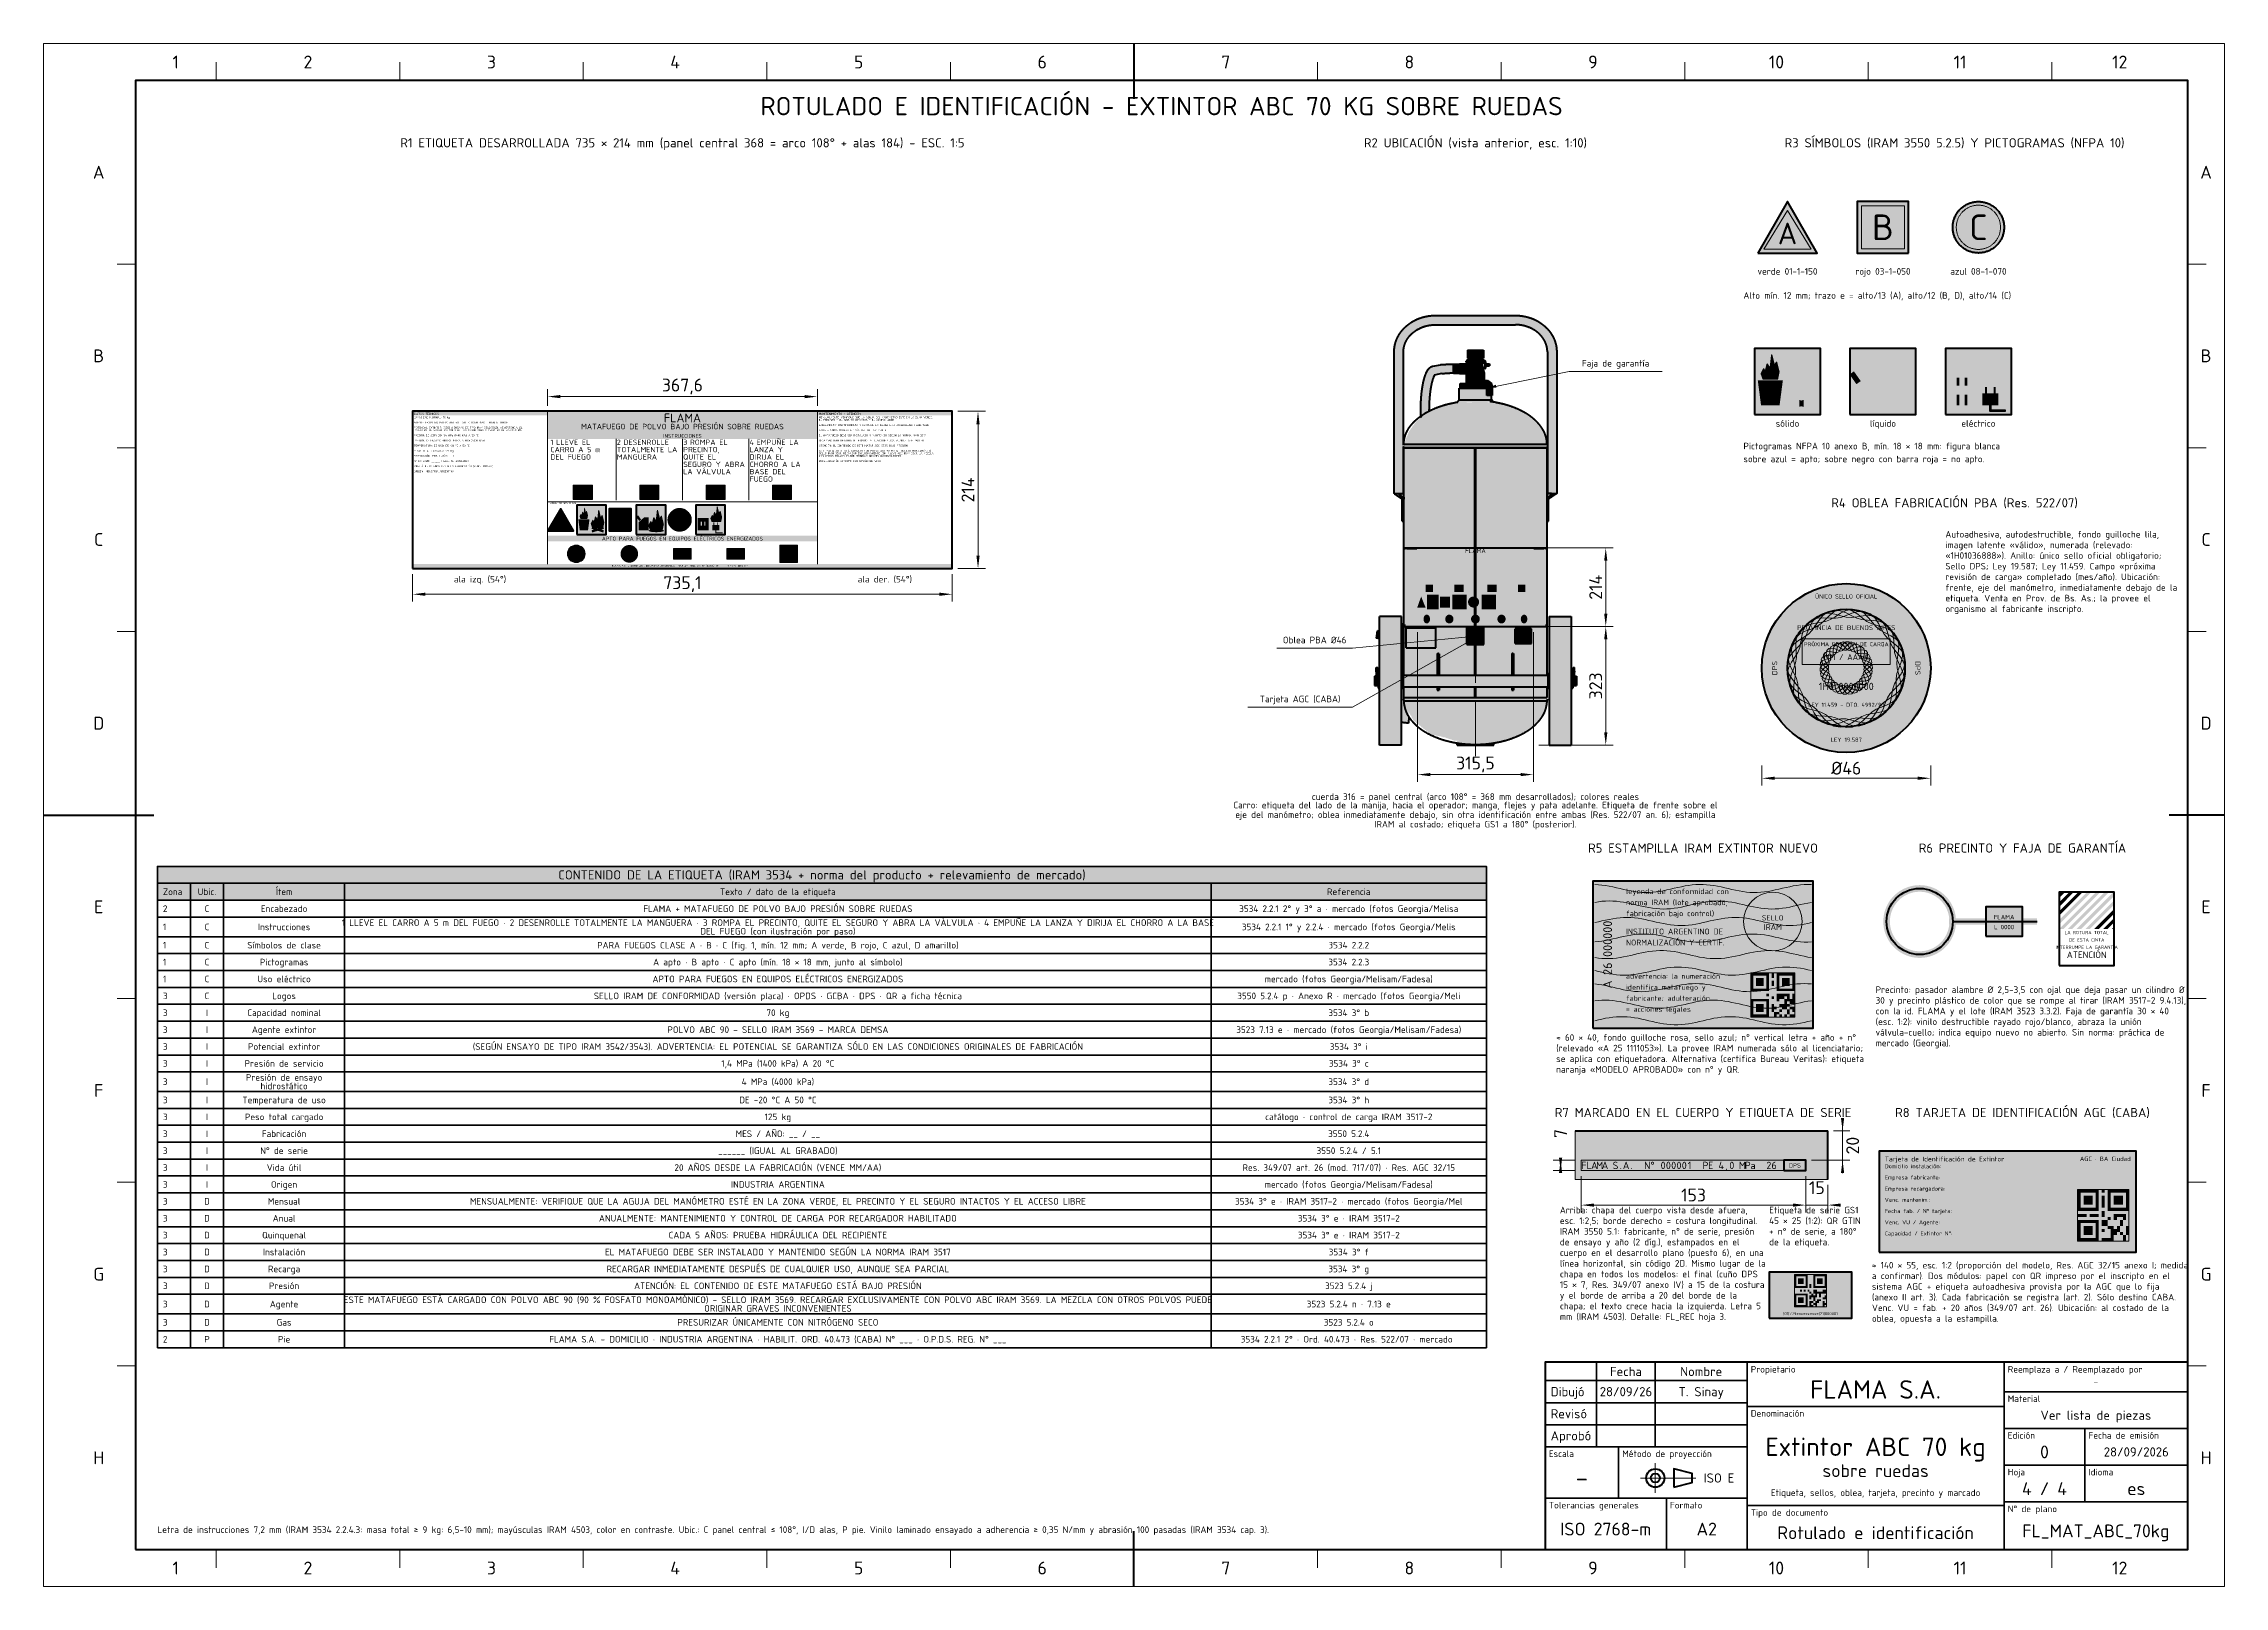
# Paper-space layout 'Hoja4_Rotulado' of a CAD drawing. Header units: millimetres. Extents: x 0 to 594, y 0 to 420.
# The model-space entities are those that its viewports show. They can reach past a viewport. Long polylines and large blocks are cut down to what shows.
import ezdxf
from ezdxf.enums import TextEntityAlignment as Align

# ---------------------------------------------------------------- set-up
doc = ezdxf.new("R2010")
doc.units = ezdxf.units.MM
doc.linetypes.add('IRAM-F-TRAZO-PUNTO', pattern=[20, 15, -2, 1, -2])
for name, color, linetype, lineweight in [('01-VISIBLE', 7, 'CONTINUOUS', 70), ('03-EJE', 1, 'IRAM-F-TRAZO-PUNTO', 18), ('04-COTA', 3, 'CONTINUOUS', 18), ('06-TEXTO', 7, 'CONTINUOUS', 25), ('07-RECUADRO', 7, 'CONTINUOUS', 70), ('08-FINA', 5, 'CONTINUOUS', 18), ('10-ROTULO', 7, 'CONTINUOUS', 35), ('11-TEXTO-ROTULO', 7, 'CONTINUOUS', 25), ('13-GRAFICA', 30, 'CONTINUOUS', 18)]:
    doc.layers.add(name, color=color, linetype=linetype, lineweight=lineweight)
doc.styles.add('ISO3098', font='isocpeur.ttf')
doc.dimstyles.new('FLAMA-IRAM', dxfattribs={"dimtxt": 3.5, "dimasz": 3.5, "dimexe": 2, "dimexo": 1.5, "dimgap": 1, "dimtad": 1, "dimdec": 1, "dimtxsty": 'ISO3098', "dimblk": 'IRAM_FLECHA', "dimblk1": 'IRAM_FLECHA', "dimblk2": 'IRAM_FLECHA', "dimcen": 2.5, "dimclrd": 256, "dimclre": 256, "dimclrt": 256, "dimazin": 3, "dimtfac": 1, "dimtmove": 0, "dimatfit": 3, "dimlwd": 18, "dimlwe": 18})

psp = doc.layouts.new('Hoja4_Rotulado')

msp = doc.modelspace()

# ---------------------------------------------------------------- texts
at = {"layer": '06-TEXTO', "style": 'ISO3098'}
for s, height, p in [('1', 3.5, (1824, 415)), ('2', 3.5, (1860, 415)), ('3', 3.5, (1910, 415)), ('4', 3.5, (1960, 415)), ('5', 3.5, (2010, 415)), ('6', 3.5, (2060, 415)), ('7', 3.5, (2110, 415)), ('8', 3.5, (2160, 415)), ('9', 3.5, (2210, 415)), ('10', 3.5, (2260, 415)), ('11', 3.5, (2310, 415)), ('12', 3.5, (2353.5, 415)), ('ROTULADO E IDENTIFICACIÓN - EXTINTOR ABC 70 KG SOBRE RUEDAS', 5, (2092.5, 403)), ('R1 ETIQUETA DESARROLLADA 735 × 214 mm (panel central 368 = arco 108° + alas 184) - ESC. 1:5', 2.5, (1962, 393)), ('R2 UBICACIÓN (vista anterior, esc. 1:10)', 2.5, (2178, 393)), ('R3 SÍMBOLOS (IRAM 3550 5.2.5) Y PICTOGRAMAS (NFPA 10)', 2.5, (2308.5, 393)), ('A', 3.5, (1803, 385)), ('A', 3.5, (2377, 385)), ('verde 01-1-150', 1.8, (2263, 358)), ('rojo 03-1-050', 1.8, (2289, 358)), ('azul 08-1-070', 1.8, (2315, 358)), ('B', 3.5, (1803, 335)), ('B', 3.5, (2377, 335)), ('R4 OBLEA FABRICACIÓN PBA (Res. 522/07)', 2.5, (2308.5, 295)), ('C', 3.5, (1803, 285)), ('C', 3.5, (2377, 285)), ('D', 3.5, (1803, 235)), ('D', 3.5, (2377, 235)), ('cuerda 316 = panel central (arco 108° = 368 mm desarrollados); colores reales', 1.8, (2178, 215)), ('Carro: etiqueta del lado de la manija, hacia el operador; manga, flejes y pata adelante. Etiqueta de frente sobre el', 1.8, (2178, 212.7)), ('eje del manómetro; oblea inmediatamente debajo, sin otra identificación entre ambas (Res. 522/07 an. 6); estampilla', 1.8, (2178, 210.1)), ('IRAM al costado; etiqueta GS1 a 180° (posterior).', 1.8, (2178, 207.5)), ('R5 ESTAMPILLA IRAM EXTINTOR NUEVO', 2.5, (2240, 201)), ('R6 PRECINTO Y FAJA DE GARANTÍA', 2.5, (2327, 201)), ('Ítem', 1.8, (1853.5, 189.1)), ('E', 3.5, (1803, 185)), ('Ubic.', 1.8, (1832.5, 189.1)), ('C', 1.8, (1832.5, 184.5)), ('Encabezado', 1.8, (1853.5, 184.5)), ('FLAMA + MATAFUEGO DE POLVO BAJO PRESIÓN SOBRE RUEDAS', 1.8, (1988, 184.5)), ('Texto / dato de la etiqueta', 1.8, (1988, 189.1)), ('3534 2.2.1 2° y 3° a · mercado (fotos Georgia/Melisa', 1.8, (2143.5, 184.5)), ('Referencia', 1.8, (2143.5, 189.1)), ('E', 3.5, (2377, 185)), ('C', 1.8, (1832.5, 179.53)), ('Instrucciones', 1.8, (1853.5, 179.53)), ('1 LLEVE EL CARRO A 5 m DEL FUEGO · 2 DESENROLLE TOTALMENTE LA MANGUERA · 3 ROMPA EL PRECINTO, QUITE EL SEGURO Y ABRA LA VÁLVULA · 4 EMPUÑE LA LANZA Y DIRIJA EL CHORRO A LA BASE', 1.8, (1988, 180.7)), ('DEL FUEGO (con ilustración por paso)', 1.8, (1988, 178.36)), ('3534 2.2.1 1° y 2.2.4 · mercado (fotos Georgia/Melis', 1.8, (2143.5, 179.53)), ('C', 1.8, (1832.5, 174.56)), ('Símbolos de clase', 1.8, (1853.5, 174.56)), ('PARA FUEGOS CLASE A · B · C (fig. 1, mín. 12 mm; A verde, B rojo, C azul, D amarillo)', 1.8, (1988, 174.56)), ('3534 2.2.2', 1.8, (2143.5, 174.56)), ('C', 1.8, (1832.5, 169.96)), ('Pictogramas', 1.8, (1853.5, 169.96)), ('APTO PARA FUEGOS EN EQUIPOS ELÉCTRICOS ENERGIZADOS', 1.8, (1988, 165.36)), ('A apto · B apto · C apto (mín. 18 × 18 mm, junto al símbolo)', 1.8, (1988, 169.96)), ('mercado (fotos Georgia/Melisam/Fadesa)', 1.8, (2143.5, 165.36)), ('3534 2.2.3', 1.8, (2143.5, 169.96)), ('C', 1.8, (1832.5, 165.36)), ('C', 1.8, (1832.5, 160.76)), ('Uso eléctrico', 1.8, (1853.5, 165.36)), ('Logos', 1.8, (1853.5, 160.76)), ('SELLO IRAM DE CONFORMIDAD (versión placa) · OPDS · GCBA · DPS · QR a ficha técnica', 1.8, (1988, 160.76)), ('3550 5.2.4 p · Anexo R · mercado (fotos Georgia/Meli', 1.8, (2143.5, 160.76)), ('I', 1.8, (1832.5, 156.16)), ('Capacidad nominal', 1.8, (1853.5, 156.16)), ('70 kg', 1.8, (1988, 156.16)), ('3534 3° b', 1.8, (2143.5, 156.16)), ('I', 1.8, (1832.5, 151.56)), ('Agente extintor', 1.8, (1853.5, 151.56)), ('POLVO ABC 90 - SELLO IRAM 3569 - MARCA DEMSA', 1.8, (1988, 151.56)), ('3523 7.13 e · mercado (fotos Georgia/Melisam/Fadesa)', 1.8, (2143.5, 151.56)), ('I', 1.8, (1832.5, 146.96)), ('I', 1.8, (1832.5, 142.36)), ('Presión de servicio', 1.8, (1853.5, 142.36)), ('Potencial extintor', 1.8, (1853.5, 146.96)), ('(SEGÚN ENSAYO DE TIPO IRAM 3542/3543). ADVERTENCIA: EL POTENCIAL SE GARANTIZA SÓLO EN LAS CONDICIONES ORIGINALES DE FABRICACIÓN', 1.8, (1988, 146.96)), ('1,4 MPa (1400 kPa) A 20 °C', 1.8, (1988, 142.36)), ('3534 3° c', 1.8, (2143.5, 142.36)), ('3534 3° i', 1.8, (2143.5, 146.96)), ('F', 3.5, (1803, 135)), ('I', 1.8, (1832.5, 137.39)), ('Presión de ensayo', 1.8, (1853.5, 138.56)), ('hidrostático', 1.8, (1853.5, 136.22)), ('4 MPa (4000 kPa)', 1.8, (1988, 137.39)), ('3534 3° d', 1.8, (2143.5, 137.39)), ('F', 3.5, (2377, 135)), ('I', 1.8, (1832.5, 132.42)), ('Temperatura de uso', 1.8, (1853.5, 132.42)), ('DE -20 °C A 50 °C', 1.8, (1988, 132.42)), ('3534 3° h', 1.8, (2143.5, 132.42)), ('R8 TARJETA DE IDENTIFICACIÓN AGC (CABA)', 2.5, (2327, 129)), ('I', 1.8, (1832.5, 127.82)), ('Peso total cargado', 1.8, (1853.5, 127.82)), ('125 kg', 1.8, (1988, 127.82)), ('catálogo · control de carga IRAM 3517-2', 1.8, (2143.5, 127.82)), ('R7 MARCADO EN EL CUERPO Y ETIQUETA DE SERIE', 2.5, (2240, 129)), ('I', 1.8, (1832.5, 123.22)), ('I', 1.8, (1832.5, 118.62)), ('N° de serie', 1.8, (1853.5, 118.62)), ('Fabricación', 1.8, (1853.5, 123.22)), ('______ (IGUAL AL GRABADO)', 1.8, (1988, 118.62)), ('MES / AÑO: __ / __', 1.8, (1988, 123.22)), ('3550 5.2.4 / 5.1', 1.8, (2143.5, 118.62)), ('3550 5.2.4', 1.8, (2143.5, 123.22)), ('I', 1.8, (1832.5, 114.02)), ('Vida útil', 1.8, (1853.5, 114.02)), ('20 AÑOS DESDE LA FABRICACIÓN (VENCE MM/AA)', 1.8, (1988, 114.02)), ('Res. 349/07 art. 26 (mod. 717/07) · Res. AGC 32/15', 1.8, (2143.5, 114.02)), ('I', 1.8, (1832.5, 109.42)), ('Origen', 1.8, (1853.5, 109.42)), ('INDUSTRIA ARGENTINA', 1.8, (1988, 109.42)), ('mercado (fotos Georgia/Melisam/Fadesa)', 1.8, (2143.5, 109.42)), ('D', 1.8, (1832.5, 104.82)), ('D', 1.8, (1832.5, 100.22)), ('Mensual', 1.8, (1853.5, 104.82)), ('Anual', 1.8, (1853.5, 100.22)), ('MENSUALMENTE: VERIFIQUE QUE LA AGUJA DEL MANÓMETRO ESTÉ EN LA ZONA VERDE, EL PRECINTO Y EL SEGURO INTACTOS Y EL ACCESO LIBRE', 1.8, (1988, 104.82)), ('ANUALMENTE: MANTENIMIENTO Y CONTROL DE CARGA POR RECARGADOR HABILITADO', 1.8, (1988, 100.22)), ('3534 3° e · IRAM 3517-2 · mercado (fotos Georgia/Mel', 1.8, (2143.5, 104.82)), ('3534 3° e · IRAM 3517-2', 1.8, (2143.5, 100.22)), ('D', 1.8, (1832.5, 95.62)), ('Quinquenal', 1.8, (1853.5, 95.62)), ('CADA 5 AÑOS: PRUEBA HIDRÁULICA DEL RECIPIENTE', 1.8, (1988, 95.62)), ('3534 3° e · IRAM 3517-2', 1.8, (2143.5, 95.62)), ('D', 1.8, (1832.5, 91.02)), ('Instalación', 1.8, (1853.5, 91.02)), ('EL MATAFUEGO DEBE SER INSTALADO Y MANTENIDO SEGÚN LA NORMA IRAM 3517', 1.8, (1988, 91.02)), ('3534 3° f', 1.8, (2143.5, 91.02)), ('G', 3.5, (1803, 85)), ('D', 1.8, (1832.5, 86.42)), ('Recarga', 1.8, (1853.5, 86.42)), ('RECARGAR INMEDIATAMENTE DESPUÉS DE CUALQUIER USO, AUNQUE SEA PARCIAL', 1.8, (1988, 86.42)), ('ATENCIÓN: EL CONTENIDO DE ESTE MATAFUEGO ESTÁ BAJO PRESIÓN', 1.8, (1988, 81.82)), ('3534 3° g', 1.8, (2143.5, 86.42)), ('G', 3.5, (2377, 85)), ('D', 1.8, (1832.5, 81.82)), ('D', 1.8, (1832.5, 76.85)), ('Presión', 1.8, (1853.5, 81.82)), ('Agente', 1.8, (1853.5, 76.85)), ('ESTE MATAFUEGO ESTÁ CARGADO CON POLVO ABC 90 (90 % FOSFATO MONOAMÓNICO) - SELLO IRAM 3569. RECARGAR EXCLUSIVAMENTE CON POLVO ABC IRAM 3569. LA MEZCLA CON OTROS POLVOS PUEDE', 1.8, (1988, 78.02)), ('3523 5.2.4 n · 7.13 e', 1.8, (2143.5, 76.85)), ('3523 5.2.4 j', 1.8, (2143.5, 81.82)), ('D', 1.8, (1832.5, 71.88)), ('Gas', 1.8, (1853.5, 71.88)), ('PRESURIZAR ÚNICAMENTE CON NITRÓGENO SECO', 1.8, (1988, 71.88)), ('ORIGINAR GRAVES INCONVENIENTES', 1.8, (1988, 75.68)), ('3523 5.2.4 o', 1.8, (2143.5, 71.88)), ('P', 1.8, (1832.5, 67.28)), ('Pie', 1.8, (1853.5, 67.28)), ('FLAMA S.A. - DOMICILIO · INDUSTRIA ARGENTINA · HABILIT. ORD. 40.473 (CABA) N° ___ · O.P.D.S. REG. N° ___', 1.8, (1988, 67.28)), ('3534 2.2.1 2° · Ord. 40.473 · Res. 522/07 · mercado ', 1.8, (2143.5, 67.28)), ('H', 3.5, (1803, 35)), ('H', 3.5, (2377, 35)), ('1', 3.5, (1824, 5)), ('2', 3.5, (1860, 5)), ('3', 3.5, (1910, 5)), ('4', 3.5, (1960, 5)), ('5', 3.5, (2010, 5)), ('6', 3.5, (2060, 5)), ('7', 3.5, (2110, 5)), ('8', 3.5, (2160, 5)), ('9', 3.5, (2210, 5)), ('10', 3.5, (2260, 5)), ('11', 3.5, (2310, 5)), ('12', 3.5, (2353.5, 5))]:
    msp.add_text(s, height=height, dxfattribs=at).set_placement(p, align=Align.MIDDLE_CENTER)
for s, p in [('Alto mín. 12 mm; trazo e = alto/13 (A), alto/12 (B, D), alto/14 (C)', (2251, 350)), ('Pictogramas NFPA 10 anexo B, mín. 18 × 18 mm: figura blanca', (2251, 309)), ('sobre azul = apto; sobre negro con barra roja = no apto.', (2251, 305.5)), ('Autoadhesiva, autodestructible, fondo guilloche lila,', (2306, 285)), ('«1H01036888»). Anillo: único sello oficial obligatorio;', (2306, 279.2)), ('imagen latente «válido», numerada (relevado:', (2306, 282.1)), ('Sello DPS; Ley 19.587; Ley 11.459. Campo «próxima', (2306, 276.3)), ('revisión de carga» completado (mes/año). Ubicación:', (2306, 273.4)), ('etiqueta. Venta en Prov. de Bs. As.; la provee el', (2306, 267.6)), ('frente, eje del manómetro, inmediatamente debajo de la', (2306, 270.5)), ('organismo al fabricante inscripto.', (2306, 264.7)), ('30 y precinto plástico de color que se rompe al tirar (IRAM 3517-2 9.4.13),', (2287, 158.1)), ('Precinto: pasador alambre Ø 2,5-3,5 con ojal que deja pasar un cilindro Ø', (2287, 161)), ('con la id. FLAMA y el lote (IRAM 3523 3.3.2). Faja de garantía 30 × 40', (2287, 155.2)), ('(esc. 1:2): vinilo destructible rayado rojo/blanco, abraza la unión', (2287, 152.3)), ('≈ 60 × 40, fondo guilloche rosa, sello azul; n° vertical letra + año + n°', (2200, 148)), ('válvula-cuello; indica equipo nuevo no abierto. Sin norma: práctica de', (2287, 149.4)), ('mercado (Georgia).', (2287, 146.5)), ('se aplica con etiquetadora. Alternativa (certifica Bureau Veritas): etiqueta', (2200, 142.2)), ('(relevado «A 25 1111053»). La provee IRAM numerada sólo al licenciatario;', (2200, 145.1)), ('naranja «MODELO APROBADO» con n° y QR.', (2200, 139.3)), ('Arriba: chapa del cuerpo vista desde afuera,', (2201, 101)), ('Etiqueta de serie GS1', (2258, 101)), ('esc. 1:2,5; borde derecho = costura longitudinal.', (2201, 98.1)), ('IRAM 3550 5.1: fabricante, n° de serie, presión', (2201, 95.2)), ('45 × 25 (1:2): QR GTIN', (2258, 98.1)), ('+ n° de serie, a 180°', (2258, 95.2)), ('de ensayo y año (2 díg.), estampados en el', (2201, 92.3)), ('cuerpo en el desarrollo plano (puesto 6), en una', (2201, 89.4)), ('de la etiqueta.', (2258, 92.3)), ('15 × 7, Res. 349/07 anexo IV) a 15 de la costura', (2201, 80.7)), ('chapa en todos los modelos: el final (cuño DPS', (2201, 83.6)), ('línea horizontal, sin código 2D. Mismo lugar de la', (2201, 86.5)), ('≈ 140 × 55, esc. 1:2 (proporción del modelo, Res. AGC 32/15 anexo I; medida', (2286, 86)), ('a confirmar). Dos módulos: papel con QR impreso por el inscripto en el', (2286, 83.1)), ('y el borde de arriba a 20 del borde de la', (2201, 77.8)), ('chapa; el texto crece hacia la izquierda. Letra 5', (2201, 74.9)), ('sistema AGC + etiqueta autoadhesiva provista por la AGC que lo fija', (2286, 80.2)), ('(anexo II art. 3). Cada fabricación se registra (art. 2). Sólo destino CABA.', (2286, 77.3)), ('mm (IRAM 4503). Detalle: FL_REC hoja 3.', (2201, 72)), ('Venc. VU = fab. + 20 años (349/07 art. 26). Ubicación: al costado de la', (2286, 74.4)), ('oblea, opuesta a la estampilla.', (2286, 71.5)), ('Letra de instrucciones 7,2 mm (IRAM 3534 2.2.4.3: masa total ≥ 9 kg: 6,5-10 mm); mayúsculas IRAM 4503, color en contraste. Ubic.: C panel central ≤ 108°, I/D alas, P pie. Vinilo laminado ensayado a adherencia ≥ 0,35 N/mm y abrasión 100 pasadas (IRAM 3534 cap. 3).', (1819, 14))]:
    msp.add_text(s, height=1.8, dxfattribs=at).set_placement(p, align=Align.BOTTOM_LEFT)
for s, p in [('Faja de garantía', (2216.172, 331.555)), ('Oblea PBA Ø46', (2134.204, 256.199)), ('Tarjeta AGC (CABA)', (2130.244, 240.16))]:
    msp.add_text(s, height=1.8, dxfattribs=at).set_placement(p, align=Align.BOTTOM_CENTER)
for s, p in [('sólido', (2263, 317.5)), ('líquido', (2289, 317.5)), ('eléctrico', (2315, 317.5))]:
    msp.add_text(s, height=1.8, dxfattribs=at).set_placement(p, align=Align.TOP_CENTER)
at = {"layer": '06-TEXTO', "true_color": 0xffffff, "style": 'ISO3098'}
msp.add_text('CONTENIDO DE LA ETIQUETA (IRAM 3534 + norma del producto + relevamiento de mercado)', height=2.5, dxfattribs=at).set_placement((2000, 193.7), align=Align.MIDDLE_CENTER)
at = {"layer": '06-TEXTO', "style": 'ISO3098'}
for s, p in [('Zona', (1820.5, 189.1)), ('2', (1820.5, 184.5)), ('1', (1820.5, 179.53)), ('1', (1820.5, 174.56)), ('1', (1820.5, 169.96)), ('1', (1820.5, 165.36)), ('3', (1820.5, 160.76)), ('3', (1820.5, 156.16)), ('3', (1820.5, 151.56)), ('3', (1820.5, 146.96)), ('3', (1820.5, 142.36)), ('3', (1820.5, 137.39)), ('3', (1820.5, 132.42)), ('3', (1820.5, 127.82)), ('3', (1820.5, 123.22)), ('3', (1820.5, 118.62)), ('3', (1820.5, 114.02)), ('3', (1820.5, 109.42)), ('3', (1820.5, 104.82)), ('3', (1820.5, 100.22)), ('3', (1820.5, 95.62)), ('3', (1820.5, 91.02)), ('3', (1820.5, 86.42)), ('3', (1820.5, 81.82)), ('3', (1820.5, 76.85)), ('3', (1820.5, 71.88)), ('2', (1820.5, 67.28))]:
    msp.add_text(s, height=1.8, dxfattribs=at).set_placement(p, align=Align.MIDDLE_LEFT)
at = {"layer": '08-FINA', "style": 'ISO3098'}
for s, p in [('ala izq. (54°)', (1906.865, 275.098)), ('ala der. (54°)', (2017.135, 275.098))]:
    msp.add_text(s, height=1.8, dxfattribs=at).set_placement(p, align=Align.TOP_CENTER)
at = {"layer": '11-TEXTO-ROTULO', "style": 'ISO3098'}
for s, height, p in [('Fecha', 2.5, (2219, 58.5)), ('Nombre', 2.5, (2239.5, 58.5)), ('28/09/26', 2.5, (2219, 53)), ('T. Sinay', 2.5, (2239.5, 53)), ('FLAMA S.A.', 5, (2287, 53.6)), ('-', 1.8, (2347, 55.6)), ('Ver lista de piezas', 2.5, (2347, 46.6)), ('Extintor ABC 70 kg', 5, (2287, 38)), ('0', 3.5, (2333, 36.6)), ('28/09/2026', 2.5, (2358, 36.6)), ('sobre ruedas', 3.5, (2287, 31.5)), ('-', 5, (2207, 29.6)), ('Etiqueta, sellos, oblea, tarjeta, precinto y marcado', 1.8, (2287, 25.5)), ('4 / 4', 3.5, (2333, 26.6)), ('es', 3.5, (2358, 26.6)), ('ISO 2768-m', 3.5, (2213.5, 15.6)), ('A2', 3.5, (2241, 15.6)), ('Rotulado e identificación', 3.5, (2287, 14.6)), ('FL_MAT_ABC_70kg', 3.5, (2347, 15.1))]:
    msp.add_text(s, height=height, dxfattribs=at).set_placement(p, align=Align.MIDDLE_CENTER)
for s, p in [('Propietario', (2253, 60)), ('Reemplaza a / Reemplazado por', (2323, 60)), ('Denominación', (2253, 48)), ('Material', (2323, 52)), ('Edición', (2323, 42)), ('Fecha de emisión', (2345, 42)), ('Escala', (2198, 37)), ('Método de proyección', (2218, 37)), ('Hoja', (2323, 32)), ('Idioma', (2345, 32)), ('Tolerancias generales', (2198, 23)), ('Formato', (2231, 23)), ('Tipo de documento', (2253, 21)), ('N° de plano', (2323, 22))]:
    msp.add_text(s, height=1.8, dxfattribs=at).set_placement(p, align=Align.TOP_LEFT)
for s, p in [('Dibujó', (2198.5, 53)), ('Revisó', (2198.5, 47)), ('Aprobó', (2198.5, 41))]:
    msp.add_text(s, height=2.5, dxfattribs=at).set_placement(p, align=Align.MIDDLE_LEFT)
msp.add_text('ISO E', height=2.5, dxfattribs=at).set_placement((2248.5, 29.5), align=Align.MIDDLE_RIGHT)
at = {"layer": '13-GRAFICA', "true_color": 0xffffff, "style": 'ISO3098'}
for s, height, p in [('A', 5.88, (2263, 368.32)), ('B', 7, (2289, 370)), ('C', 7, (2315, 370)), ('B', 3, (1945.043, 290.354)), ('C', 3, (1961.243, 290.354)), ('A', 2.52, (1928.843, 289.634)), ('IRAM', 1.152, (1933.075, 281.098)), ('OPDS', 1.056, (1947.537, 281.098)), ('DPS', 1.056, (1976.463, 281.098)), ('ÚNICO SELLO OFICIAL', 1.15, (2279, 269.5)), ('LEY 19.587', 1.15, (2279, 230.5)), ('SELLO', 1.4, (2259, 182)), ('IRAM', 1.6, (2259, 179.5))]:
    msp.add_text(s, height=height, dxfattribs=at).set_placement(p, align=Align.MIDDLE_CENTER)
at = {"layer": '13-GRAFICA', "true_color": 0x191919, "style": 'ISO3098'}
for s, height, p in [('AGENTE EXTINTOR: POLVO ABC 90 - SELLO IRAM 3569 - MARCA DEMSA', 0.5, (1888.887, 317.102)), ('CAPACIDAD NOMINAL: 70 kg', 0.5, (1888.887, 318.502)), ('POTENCIAL EXTINTOR: (SEGÚN ENSAYO DE TIPO IRAM 3542/3543). ADVERTENCIA: EL', 0.5, (1888.887, 315.702)), ('POTENCIAL SE GARANTIZA SÓLO EN LAS CONDICIONES ORIGINALES DE FABRICACIÓN', 0.5, (1888.887, 315.002)), ('ANUALMENTE: MANTENIMIENTO Y CONTROL DE CARGA POR RECARGADOR HABILITADO', 0.5, (1999.157, 316.402)), ('MENSUALMENTE: VERIFIQUE QUE LA AGUJA DEL MANÓMETRO ESTÉ EN LA ZONA VERDE,', 0.5, (1999.157, 318.502)), ('EL PRECINTO Y EL SEGURO INTACTOS Y EL ACCESO LIBRE', 0.5, (1999.157, 317.802)), ('CADA 5 AÑOS: PRUEBA HIDRÁULICA DEL RECIPIENTE', 0.5, (1999.157, 315.002)), ('TEMPERATURA DE USO: DE -20 °C A 50 °C', 0.5, (1888.887, 310.802)), ('PRESIÓN DE SERVICIO: 1,4 MPa (1400 kPa) A 20 °C', 0.5, (1888.887, 313.602)), ('PRESIÓN DE ENSAYO HIDROSTÁTICO: 4 MPa (4000 kPa)', 0.5, (1888.887, 312.202)), ('PESO TOTAL CARGADO: 125 kg', 0.5, (1888.887, 309.402)), ('CARRO A 5\xa0m', 1.43144, (1926.043, 310.194)), ('LLEVE EL', 1.4314, (1927.611, 312.198)), ('TOTALMENTE LA', 1.43144, (1944.122, 310.194)), ('DESENROLLE', 1.4314, (1945.941, 312.198)), ('PRECINTO,', 1.4314, (1962.2, 310.194)), ('ROMPA EL', 1.4314, (1964.048, 312.198)), ('LANZA Y', 1.4314, (1980.278, 310.194)), ('EMPUÑE LA', 1.4314, (1982.192, 312.198)), ('ATENCIÓN: EL CONTENIDO DE ESTE MATAFUEGO ESTÁ BAJO PRESIÓN', 0.5, (1999.157, 310.802)), ('EL MATAFUEGO DEBE SER INSTALADO Y MANTENIDO SEGÚN LA NORMA IRAM 3517', 0.5, (1999.157, 313.602)), ('RECARGAR INMEDIATAMENTE DESPUÉS DE CUALQUIER USO, AUNQUE SEA PARCIAL', 0.5, (1999.157, 312.202)), ('ESTE MATAFUEGO ESTÁ CARGADO CON POLVO ABC 90 (90 % FOSFATO MONOAMÓNICO) -', 0.5, (1999.157, 309.402)), ('VIDA ÚTIL: 20 AÑOS DESDE LA FABRICACIÓN (VENCE MM/AA)', 0.5, (1888.887, 305.202)), ('FABRICACIÓN: MES / AÑO: __ / __', 0.5, (1888.887, 308.002)), ('N° DE SERIE: ______ (IGUAL AL GRABADO)', 0.5, (1888.887, 306.602)), ('ORIGEN: INDUSTRIA ARGENTINA', 0.5, (1888.887, 303.802)), ('DEL FUEGO', 1.4314, (1926.043, 308.19)), ('MANGUERA', 1.4314, (1944.122, 308.19)), ('SEGURO Y ABRA', 1.43144, (1962.2, 306.186)), ('QUITE EL', 1.4314, (1962.2, 308.19)), ('LA VÁLVULA', 1.4314, (1962.2, 304.182)), ('DIRIJA EL', 1.4314, (1980.278, 308.19)), ('CHORRO A LA', 1.43144, (1980.278, 306.186)), ('BASE DEL', 1.4314, (1980.278, 304.182)), ('SELLO IRAM 3569. RECARGAR EXCLUSIVAMENTE CON POLVO ABC IRAM 3569. LA MEZCLA', 0.5, (1999.157, 308.702)), ('CON OTROS POLVOS PUEDE ORIGINAR GRAVES INCONVENIENTES', 0.5, (1999.157, 308.002)), ('PRESURIZAR ÚNICAMENTE CON NITRÓGENO SECO', 0.5, (1999.157, 306.602)), ('FUEGO', 1.4314, (1980.278, 302.178)), ('PARA FUEGOS CLASE', 0.5, (1925.843, 295.154))]:
    msp.add_text(s, height=height, dxfattribs=at).set_placement(p, align=Align.TOP_LEFT)
at = {"layer": '13-GRAFICA', "true_color": 0xffffff, "style": 'ISO3098'}
for s, p in [('DATOS TÉCNICOS', (1888.887, 319.502)), ('MANTENIMIENTO / ATENCIÓN', (1999.157, 319.502))]:
    msp.add_text(s, height=0.575, dxfattribs=at).set_placement(p, align=Align.TOP_LEFT)
for s, height, p in [('MATAFUEGO DE POLVO BAJO PRESIÓN SOBRE RUEDAS', 1.5, (1962, 316.502)), ('FLAMA', 2.4, (1962, 319.302)), ('APTO PARA FUEGOS EN EQUIPOS ELÉCTRICOS ENERGIZADOS', 1.04, (1962, 285.754)), ('FLAMA', 1.2, (2178, 282.499)), ('FLAMA S.A. - DOMICILIO · INDUSTRIA ARGENTINA · HABILIT. ORD. 40.473 (CABA) N° ___ · O.P.D.S. REG. N° ___', 0.5, (1962, 278.058))]:
    msp.add_text(s, height=height, dxfattribs=at).set_placement(p, align=Align.TOP_CENTER)
at = {"layer": '13-GRAFICA', "true_color": 0xc81e2d, "style": 'ISO3098'}
for s, p in [('1', (1926.043, 312.198)), ('2', (1944.122, 312.198)), ('3', (1962.2, 312.198)), ('4', (1980.278, 312.198))]:
    msp.add_text(s, height=1.431, dxfattribs=at).set_placement(p, align=Align.TOP_LEFT)
at = {"layer": '13-GRAFICA', "true_color": 0x191919, "style": 'ISO3098'}
for s, height, p in [('INSTRUCCIONES', 1.00201, (1962, 313.2)), ('GCBA', 1.056, (1962, 281.098)), ('LA ROTURA TOTAL', 0.9, (2344.5, 178)), ('INTERRUMPE LA GARANTÍA', 0.9, (2344.5, 174)), ('DE ESTA CINTA', 0.9, (2344.5, 176))]:
    msp.add_text(s, height=height, dxfattribs=at).set_placement(p, align=Align.MIDDLE_CENTER)
at = {"layer": '13-GRAFICA', "style": 'ISO3098'}
for s, height, p in [('5 m', 0.6, (1935.416, 298.838)), ('(01)779xxxxxxxxxx(21)000001', 0.8, (2269.25, 73.6))]:
    msp.add_text(s, height=height, dxfattribs=at).set_placement(p, align=Align.BOTTOM_CENTER)
for s, height, p in [('PROVINCIA DE BUENOS AIRES', 1.3, (2279, 261)), ('PRÓXIMA REVISIÓN DE CARGA', 1.1, (2279, 256.5)), ('MM / AAAA', 1.6, (2279, 253)), ('LEY 11.459 - DTO. 4992/90', 1.1, (2279, 240)), ('FLAMA', 1.2, (2322, 182.2)), ('L 0000', 1.2, (2322, 179.5))]:
    msp.add_text(s, height=height, dxfattribs=at).set_placement(p, align=Align.MIDDLE_CENTER)
at = {"layer": '13-GRAFICA', "true_color": 0xffffff, "style": 'ISO3098'}
for rotation, p in [(90, (2259.5, 250)), (-90, (2298.5, 250))]:
    msp.add_text('DPS', height=1.4, rotation=rotation, dxfattribs=at).set_placement(p, align=Align.MIDDLE_CENTER)
at = {"layer": '13-GRAFICA', "true_color": 0xc81e2d, "style": 'ISO3098'}
msp.add_text('1H0 0000000', height=2, dxfattribs=at).set_placement((2279, 245), align=Align.MIDDLE_CENTER)
at = {"layer": '13-GRAFICA', "style": 'ISO3098'}
for s, height, p in [('norma IRAM (lote aprobado,', 1.5, (2219, 185)), ('leyenda de conformidad con', 1.5, (2219, 188)), ('fabricación bajo control)', 1.5, (2219, 182)), ('advertencia: la numeración', 1.4, (2219, 165)), ('identifica matafuego y', 1.4, (2219, 162)), ('fabricante; adulteración', 1.4, (2219, 159)), ('= acciones legales', 1.4, (2219, 156)), ('Domicilio instalación:', 1.1, (2289.5, 113.5)), ('Empresa fabricante:', 1.1, (2289.5, 110.45)), ('Empresa recargadora:', 1.1, (2289.5, 107.4)), ('Venc. mantenim.:', 1.1, (2289.5, 104.35)), ('Fecha fab. / N° tarjeta:', 1.1, (2289.5, 101.3)), ('Venc. VU / Agente:', 1.1, (2289.5, 98.25)), ('Capacidad / Extintor N°:', 1.1, (2289.5, 95.2))]:
    msp.add_text(s, height=height, dxfattribs=at).set_placement(p, align=Align.BOTTOM_LEFT)
at = {"layer": '13-GRAFICA', "true_color": 0xc81e2d, "style": 'ISO3098'}
msp.add_text('A 26 000000', height=2.4, rotation=90, dxfattribs=at).set_placement((2214, 172), align=Align.MIDDLE_CENTER)
at = {"layer": '13-GRAFICA', "true_color": 0x005eaa, "style": 'ISO3098'}
for s, p in [('INSTITUTO ARGENTINO DE', (2219, 177)), ('NORMALIZACIÓN Y CERTIF.', (2219, 174))]:
    msp.add_text(s, height=1.6, dxfattribs=at).set_placement(p, align=Align.BOTTOM_LEFT)
at = {"layer": '13-GRAFICA', "true_color": 0xc81e2d, "style": 'ISO3098'}
msp.add_text('ATENCIÓN', height=1.8, dxfattribs=at).set_placement((2344.5, 170.5), align=Align.BOTTOM_CENTER)
at = {"layer": '13-GRAFICA', "true_color": 0x5a0a0f, "style": 'ISO3098'}
for s, height, p in [('F', 2, (2207.52, 114.6)), ('L', 2, (2208.96, 114.6)), ('A', 2, (2210.4, 114.6)), ('M', 2, (2211.84, 114.6)), ('A', 2, (2213.28, 114.6)), ('S', 2, (2216.16, 114.6)), ('.', 2, (2217.6, 114.6)), ('A', 2, (2219.04, 114.6)), ('.', 2, (2220.48, 114.6)), ('N', 2, (2224.8, 114.6)), ('°', 2, (2226.24, 114.6)), ('0', 2, (2229.12, 114.6)), ('0', 2, (2230.56, 114.6)), ('0', 2, (2232, 114.6)), ('0', 2, (2233.44, 114.6)), ('0', 2, (2234.88, 114.6)), ('1', 2, (2236.32, 114.6)), ('P', 2, (2240.64, 114.6)), ('E', 2, (2242.08, 114.6)), ('4', 2, (2244.96, 114.6)), (',', 2, (2246.4, 114.6)), ('0', 2, (2247.84, 114.6)), ('M', 2, (2250.72, 114.6)), ('P', 2, (2252.16, 114.6)), ('a', 2, (2253.6, 114.6)), ('2', 2, (2257.92, 114.6)), ('6', 2, (2259.36, 114.6)), ('DPS', 1.2, (2265, 114.6))]:
    msp.add_text(s, height=height, dxfattribs=at).set_placement(p, align=Align.MIDDLE_CENTER)
at = {"layer": '13-GRAFICA', "style": 'ISO3098'}
msp.add_text('Tarjeta de Identificación de Extintor', height=1.3, dxfattribs=at).set_placement((2289.5, 117), align=Align.TOP_LEFT)
at = {"layer": '13-GRAFICA', "true_color": 0x191919, "style": 'ISO3098'}
msp.add_text('AGC · BA Ciudad', height=1.2, dxfattribs=at).set_placement((2356.5, 117), align=Align.TOP_RIGHT)

# ---------------------------------------------------------------- blocks, each defined once
blk = doc.blocks.new('IRAM_FLECHA')
blk.add_solid([(0, 0), (-1, 0.125), (-1, -0.125)])

# ---------------------------------------------------------------- dimensions: what is measured, and where the dimension line sits
at = {"layer": '04-COTA'}
for base, p1, p2, override in [((1925.243, 323.902), (1925.243, 319.902), (1998.757, 319.902), {"dimlfac": 5}), ((1888.487, 270.098), (1888.487, 277.098), (2035.513, 277.098), {"dimlfac": 5}), ((2162.224, 221), (2162.224, 261.299), (2193.776, 261.299), {"dimlfac": 10}), ((2256, 220), (2256, 225), (2302, 225), {"dimlfac": 1, "dimpost": '%%c<>'}), ((2206.8, 103.8), (2206.8, 113.2), (2268, 113.2), {"dimlfac": 2.5}), ((2268, 103.8), (2268, 113.2), (2274, 110.8), {"dimlfac": 2.5})]:
    msp.add_linear_dim(base=base, p1=p1, p2=p2, dimstyle='FLAMA-IRAM', override=override, dxfattribs=at).render()
for base, p1, p2, override in [((2042.513, 277.098), (2035.513, 277.098), (2035.513, 319.902), {"dimlfac": 5}), ((2213.5, 261.299), (2193.776, 261.299), (2193.776, 282.701), {"dimlfac": 10}), ((2213.5, 229), (2193.776, 229), (2193.776, 261.299), {"dimlfac": 10}), ((2278, 124), (2274, 124), (2268, 116), {"dimlfac": 2.5})]:
    msp.add_linear_dim(base=base, p1=p1, p2=p2, angle=90, dimstyle='FLAMA-IRAM', override=override, dxfattribs=at).render()
msp.add_linear_dim(base=(2201.2, 116), p1=(2206.8, 116), p2=(2206.8, 113.2), angle=90, location=(2201.2, 123.278), dimstyle='FLAMA-IRAM', override={"dimlfac": 2.5, "dimtmove": 2}, dxfattribs=at).render()

# ---------------------------------------------------------------- hatches: boundary and pattern name
at = {"layer": '08-FINA'}
h = msp.add_hatch(color=7, dxfattribs=at)
h.dxf.hatch_style = 1
h.paths.add_polyline_path([(2181.189, 326.247), (2183.719, 326.35), (2183.56, 327.134)])
h = msp.add_hatch(color=7, dxfattribs=at)
h.dxf.hatch_style = 1
h.paths.add_polyline_path([(2178, 258.699), (2175.473, 258.852), (2175.551, 258.056)])
h = msp.add_hatch(color=7, dxfattribs=at)
h.dxf.hatch_style = 1
h.paths.add_polyline_path([(2178, 258.249), (2175.626, 257.37), (2176.019, 256.673)])
at = {"layer": '13-GRAFICA', "true_color": 0x009146}
h = msp.add_hatch(color=7, dxfattribs=at)
h.dxf.hatch_style = 1
h.paths.add_polyline_path([(2254.917, 363), (2271.083, 363), (2263, 377)])
at = {"layer": '13-GRAFICA', "true_color": 0xc81e2d}
h = msp.add_hatch(color=7, dxfattribs=at)
h.dxf.hatch_style = 1
h.paths.add_polyline_path([(2296, 363), (2296, 377), (2282, 377), (2282, 363)])
at = {"layer": '13-GRAFICA', "true_color": 0x005eaa}
h = msp.add_hatch(color=7, dxfattribs=at)
h.dxf.hatch_style = 1
h.paths.add_polyline_path([(2322, 370), (2321.996, 369.771), (2321.985, 369.542), (2321.966, 369.314), (2321.94, 369.086), (2321.907, 368.86), (2321.865, 368.634), (2321.817, 368.41), (2321.761, 368.188), (2321.699, 367.968), (2321.629, 367.75), (2321.551, 367.534), (2321.467, 367.321), (2321.376, 367.111), (2321.278, 366.904), (2321.173, 366.7), (2321.062, 366.5), (2320.944, 366.304), (2320.82, 366.111), (2320.69, 365.923), (2320.553, 365.739), (2320.411, 365.559), (2320.263, 365.385), (2320.109, 365.215), (2319.95, 365.05), (2319.785, 364.891), (2319.615, 364.737), (2319.441, 364.589), (2319.261, 364.447), (2319.077, 364.31), (2318.889, 364.18), (2318.696, 364.056), (2318.5, 363.938), (2318.3, 363.827), (2318.096, 363.722), (2317.889, 363.624), (2317.679, 363.533), (2317.466, 363.449), (2317.25, 363.371), (2317.032, 363.301), (2316.812, 363.239), (2316.59, 363.183), (2316.366, 363.135), (2316.14, 363.093), (2315.914, 363.06), (2315.686, 363.034), (2315.458, 363.015), (2315.229, 363.004), (2315, 363), (2314.771, 363.004), (2314.542, 363.015), (2314.314, 363.034), (2314.086, 363.06), (2313.86, 363.093), (2313.634, 363.135), (2313.41, 363.183), (2313.188, 363.239), (2312.968, 363.301), (2312.75, 363.371), (2312.534, 363.449), (2312.321, 363.533), (2312.111, 363.624), (2311.904, 363.722), (2311.7, 363.827), (2311.5, 363.938), (2311.304, 364.056), (2311.111, 364.18), (2310.923, 364.31), (2310.739, 364.447), (2310.559, 364.589), (2310.385, 364.737), (2310.215, 364.891), (2310.05, 365.05), (2309.891, 365.215), (2309.737, 365.385), (2309.589, 365.559), (2309.447, 365.739), (2309.31, 365.923), (2309.18, 366.111), (2309.056, 366.304), (2308.938, 366.5), (2308.827, 366.7), (2308.722, 366.904), (2308.624, 367.111), (2308.533, 367.321), (2308.449, 367.534), (2308.371, 367.75), (2308.301, 367.968), (2308.239, 368.188), (2308.183, 368.41), (2308.135, 368.634), (2308.093, 368.86), (2308.06, 369.086), (2308.034, 369.314), (2308.015, 369.542), (2308.004, 369.771), (2308, 370), (2308.004, 370.229), (2308.015, 370.458), (2308.034, 370.686), (2308.06, 370.914), (2308.093, 371.14), (2308.135, 371.366), (2308.183, 371.59), (2308.239, 371.812), (2308.301, 372.032), (2308.371, 372.25), (2308.449, 372.466), (2308.533, 372.679), (2308.624, 372.889), (2308.722, 373.096), (2308.827, 373.3), (2308.938, 373.5), (2309.056, 373.696), (2309.18, 373.889), (2309.31, 374.077), (2309.447, 374.261), (2309.589, 374.441), (2309.737, 374.615), (2309.891, 374.785), (2310.05, 374.95), (2310.215, 375.109), (2310.385, 375.263), (2310.559, 375.411), (2310.739, 375.553), (2310.923, 375.69), (2311.111, 375.82), (2311.304, 375.944), (2311.5, 376.062), (2311.7, 376.173), (2311.904, 376.278), (2312.111, 376.376), (2312.321, 376.467), (2312.534, 376.551), (2312.75, 376.629), (2312.968, 376.699), (2313.188, 376.761), (2313.41, 376.817), (2313.634, 376.865), (2313.86, 376.907), (2314.086, 376.94), (2314.314, 376.966), (2314.542, 376.985), (2314.771, 376.996), (2315, 377), (2315.229, 376.996), (2315.458, 376.985), (2315.686, 376.966), (2315.914, 376.94), (2316.14, 376.907), (2316.366, 376.865), (2316.59, 376.817), (2316.812, 376.761), (2317.032, 376.699), (2317.25, 376.629), (2317.466, 376.551), (2317.679, 376.467), (2317.889, 376.376), (2318.096, 376.278), (2318.3, 376.173), (2318.5, 376.062), (2318.696, 375.944), (2318.889, 375.82), (2319.077, 375.69), (2319.261, 375.553), (2319.441, 375.411), (2319.615, 375.263), (2319.785, 375.109), (2319.95, 374.95), (2320.109, 374.785), (2320.263, 374.615), (2320.411, 374.441), (2320.553, 374.261), (2320.69, 374.077), (2320.82, 373.889), (2320.944, 373.696), (2321.062, 373.5), (2321.173, 373.3), (2321.278, 373.096), (2321.376, 372.889), (2321.467, 372.679), (2321.551, 372.466), (2321.629, 372.25), (2321.699, 372.032), (2321.761, 371.812), (2321.817, 371.59), (2321.865, 371.366), (2321.907, 371.14), (2321.94, 370.914), (2321.966, 370.686), (2321.985, 370.458), (2321.996, 370.229)])
at = {"layer": '13-GRAFICA', "true_color": 0xb21820}
h = msp.add_hatch(color=7, dxfattribs=at)
h.dxf.hatch_style = 1
h.paths.add_polyline_path([(2155.9, 297.4), (2155.9, 336.8), (2156, 336.8), (2156, 337.5), (2156.1, 337.5), (2156.1, 338.3), (2156.2, 338.3), (2156.2, 338.6), (2156.3, 338.6), (2156.4, 339.1), (2156.5, 339.1), (2156.5, 339.3), (2156.6, 339.3), (2156.6, 339.6), (2156.7, 339.6), (2156.7, 339.8), (2156.8, 339.8), (2156.8, 340), (2156.9, 340), (2156.9, 340.3), (2157, 340.3), (2157, 340.5), (2157.2, 340.6), (2157.2, 340.8), (2157.5, 341), (2157.5, 341.2), (2157.7, 341.3), (2157.7, 341.5), (2158, 341.7), (2158, 341.9), (2158.2, 342), (2158.2, 342.2), (2158.3, 342.2), (2158.6, 342.6), (2158.8, 342.6), (2158.8, 342.7), (2158.9, 342.7), (2159.4, 343.3), (2159.6, 343.3), (2160.1, 343.9), (2160.3, 343.9), (2160.3, 344), (2160.7, 344.1), (2160.8, 344.3), (2161, 344.3), (2161, 344.4), (2161.2, 344.4), (2161.2, 344.5), (2161.8, 344.7), (2161.9, 344.9), (2162.1, 344.9), (2162.1, 345), (2162.3, 345), (2162.3, 345.1), (2162.7, 345.1), (2162.7, 345.2), (2163.3, 345.3), (2163.3, 345.4), (2163.6, 345.4), (2163.6, 345.5), (2164, 345.5), (2164, 345.6), (2164.3, 345.6), (2164.3, 345.7), (2164.6, 345.7), (2164.6, 345.8), (2165.6, 345.8), (2165.6, 345.9), (2166.6, 345.9), (2166.6, 346), (2189.4, 346), (2189.4, 345.9), (2191.4, 345.8), (2191.4, 345.7), (2191.7, 345.7), (2191.7, 345.6), (2192, 345.6), (2192, 345.5), (2192.4, 345.5), (2192.4, 345.4), (2192.7, 345.4), (2192.7, 345.3), (2193, 345.3), (2193, 345.2), (2193.3, 345.2), (2193.3, 345.1), (2193.7, 345.1), (2193.7, 345), (2194.1, 344.9), (2194.2, 344.7), (2194.4, 344.7), (2194.4, 344.6), (2194.6, 344.6), (2194.6, 344.5), (2195.2, 344.3), (2195.3, 344.1), (2195.9, 343.9), (2196.4, 343.3), (2196.6, 343.3), (2197.2, 342.6), (2197.4, 342.6), (2197.4, 342.5), (2197.8, 342.2), (2197.8, 342), (2198, 341.9), (2198, 341.7), (2198.3, 341.5), (2198.3, 341.3), (2198.5, 341.2), (2198.5, 341), (2198.6, 341), (2198.6, 340.9), (2198.8, 340.8), (2198.8, 340.6), (2199, 340.5), (2199.1, 340), (2199.2, 340), (2199.2, 339.8), (2199.3, 339.8), (2199.3, 339.6), (2199.4, 339.6), (2199.4, 339.3), (2199.5, 339.3), (2199.6, 338.8), (2199.7, 338.8), (2199.8, 338.3), (2199.9, 338.3), (2199.9, 337.5), (2200, 337.5), (2200, 336.8), (2200.1, 336.8), (2200.1, 297.4), (2199.9, 297.4), (2199.8, 297.2), (2199.6, 297.2), (2199.5, 297), (2199.3, 297), (2199.2, 296.8), (2199, 296.8), (2198.9, 296.6), (2198.7, 296.6), (2198.6, 296.4), (2198.4, 296.4), (2198.3, 296.2), (2198.1, 296.2), (2198.1, 296.1), (2197.9, 296), (2197.9, 290), (2197.5, 290), (2197.5, 296.6), (2197.6, 296.6), (2197.6, 336.5), (2197.5, 336.5), (2197.4, 337.8), (2197.3, 337.8), (2197.3, 338), (2197.2, 338), (2197.2, 338.3), (2197.1, 338.3), (2197.1, 338.5), (2197, 338.5), (2197, 338.8), (2196.9, 338.8), (2196.7, 339.4), (2196.5, 339.5), (2196.5, 339.7), (2196.4, 339.7), (2196.4, 339.8), (2196.2, 339.9), (2196.2, 340.1), (2195.9, 340.3), (2195.9, 340.5), (2195.8, 340.5), (2195.3, 341.1), (2195.1, 341.1), (2194.6, 341.7), (2194.4, 341.7), (2194.3, 341.9), (2194.1, 341.9), (2194.1, 342), (2193.5, 342.2), (2193.4, 342.4), (2193.2, 342.4), (2193.2, 342.5), (2193, 342.5), (2193, 342.6), (2192.8, 342.6), (2192.8, 342.7), (2192.6, 342.7), (2192.6, 342.8), (2192.2, 342.8), (2192.2, 342.9), (2191.9, 342.9), (2191.9, 343), (2191.6, 343), (2191.6, 343.1), (2191.2, 343.1), (2191.2, 343.2), (2190.9, 343.2), (2190.9, 343.3), (2189, 343.4), (2189, 343.5), (2167, 343.5), (2167, 343.4), (2165.1, 343.3), (2165.1, 343.2), (2164.4, 343.1), (2164.4, 343), (2164.1, 343), (2164.1, 342.9), (2163.8, 342.9), (2163.8, 342.8), (2163.4, 342.8), (2163.4, 342.7), (2163.2, 342.7), (2163.2, 342.6), (2162.6, 342.4), (2162.5, 342.2), (2162.3, 342.2), (2162.3, 342.1), (2161.7, 341.9), (2161.6, 341.7), (2161.4, 341.7), (2160.9, 341.1), (2160.7, 341.1), (2160.7, 341), (2160.1, 340.5), (2160.1, 340.3), (2160, 340.3), (2160, 340.2), (2159.8, 340.1), (2159.8, 339.9), (2159.5, 339.7), (2159.5, 339.5), (2159.3, 339.4), (2159.3, 339.2), (2159.2, 339.2), (2159.2, 339), (2159.1, 339), (2159.1, 338.8), (2159, 338.8), (2159, 338.5), (2158.9, 338.5), (2158.8, 338), (2158.7, 338), (2158.7, 337.8), (2158.6, 337.8), (2158.5, 336.5), (2158.4, 336.5), (2158.4, 296.6), (2158.5, 296.6), (2158.5, 290), (2158.1, 290), (2158.1, 296), (2158, 296), (2157.9, 296.2), (2157.7, 296.2), (2157.6, 296.4), (2157.4, 296.4), (2157.3, 296.6), (2157.1, 296.6), (2157, 296.8), (2156.8, 296.8), (2156.7, 297), (2156.5, 297), (2156.4, 297.2), (2156.2, 297.2), (2156.1, 297.4)])
at = {"layer": '13-GRAFICA', "true_color": 0xcba23e}
h = msp.add_hatch(color=7, dxfattribs=at)
h.dxf.hatch_style = 1
h.paths.add_polyline_path([(2175.5, 330.1), (2173.6, 330.1), (2173.6, 332.7), (2175.7, 332.7), (2175.7, 331.1), (2175.7, 330.6), (2175.7, 329.4), (2175.7, 327.4), (2175.5, 327.4)])
at = {"layer": '13-GRAFICA', "true_color": 0xd6d9de}
h = msp.add_hatch(color=7, dxfattribs=at)
h.dxf.hatch_style = 1
h.paths.add_polyline_path([(2175.3, 333.6), (2176.1, 333.6), (2176.1, 333.3), (2175.3, 333.3)])
h = msp.add_hatch(color=7, dxfattribs=at)
h.dxf.hatch_style = 1
h.paths.add_polyline_path([(2175.6, 333.9), (2176.1, 333.9), (2176.1, 333.6), (2175.6, 333.6)])
h = msp.add_hatch(color=7, dxfattribs=at)
h.dxf.hatch_style = 1
h.paths.add_polyline_path([(2176.1, 333.1), (2175.6, 333.1), (2175.6, 333.3), (2176.1, 333.3)])
at = {"layer": '13-GRAFICA', "true_color": 0xcba23e}
h = msp.add_hatch(color=7, dxfattribs=at)
h.dxf.hatch_style = 1
h.paths.add_polyline_path([(2175.8, 331.1), (2175.9, 331.8), (2176, 331.8), (2176, 332.1), (2176.1, 332.1), (2176.1, 334.1), (2177.5, 334.1), (2177.5, 332.4), (2178.5, 332.4), (2178.5, 334.1), (2179.9, 334.1), (2179.9, 332.1), (2180, 332.1), (2180.1, 331.4), (2180.2, 331.4), (2180.2, 331.1), (2180.3, 331.1), (2180.3, 330.8), (2180.3, 330.6), (2180.2, 330.6), (2180.2, 330.9), (2180.1, 330.9), (2180, 331.3), (2179.9, 331.3), (2179.9, 331.4), (2179.6, 331.6), (2179.6, 331.8), (2179.4, 331.8), (2179.3, 332), (2179.1, 332), (2179.1, 332.1), (2178.9, 332.1), (2178.9, 332.2), (2178.6, 332.2), (2178.6, 332.3), (2177.4, 332.3), (2177.4, 332.2), (2177.1, 332.2), (2177.1, 332.1), (2176.7, 332), (2176.7, 331.9), (2176.4, 331.8), (2176.4, 331.6), (2176, 331.3), (2176, 331.1), (2175.9, 331.1), (2175.9, 330.9), (2175.8, 330.9), (2175.8, 330.6), (2175.7, 330.6), (2175.7, 331.1)])
at = {"layer": '13-GRAFICA', "true_color": 0xb21820}
h = msp.add_hatch(color=7, dxfattribs=at)
h.dxf.hatch_style = 1
h.paths.add_polyline_path([(2175.8, 334.4), (2175.8, 336.6), (2180.2, 336.6), (2180.2, 334.4), (2178.5, 334.4), (2178.5, 332.5), (2177.5, 332.5), (2177.5, 334.4)])
at = {"layer": '13-GRAFICA', "true_color": 0xd6d9de}
h = msp.add_hatch(color=7, dxfattribs=at)
h.dxf.hatch_style = 1
h.paths.add_polyline_path([(2180.4, 333.9), (2180.4, 333.6), (2179.9, 333.6), (2179.9, 333.9)])
h = msp.add_hatch(color=7, dxfattribs=at)
h.dxf.hatch_style = 1
h.paths.add_polyline_path([(2180.5, 333.3), (2179.9, 333.3), (2179.9, 333.6), (2180.7, 333.6), (2180.7, 333.5), (2180.8, 333.5), (2180.8, 331.5), (2180.5, 331.5)])
h = msp.add_hatch(color=7, dxfattribs=at)
h.dxf.hatch_style = 1
h.paths.add_polyline_path([(2180.4, 333.1), (2179.9, 333.1), (2179.9, 333.3), (2180.4, 333.3)])
at = {"layer": '13-GRAFICA', "true_color": 0xffd200}
h = msp.add_hatch(color=7, dxfattribs=at)
h.dxf.hatch_style = 1
h.paths.add_polyline_path([(2180.8, 332.3), (2180.8, 332.8), (2181.8, 332.8), (2181.8, 332.3)])
at = {"layer": '13-GRAFICA', "true_color": 0x005eaa}
h = msp.add_hatch(color=7, dxfattribs=at)
h.dxf.hatch_style = 1
h.paths.add_polyline_path([(2272, 319), (2272, 337), (2254, 337), (2254, 319)])
at = {"layer": '13-GRAFICA', "true_color": 0xffffff}
h = msp.add_hatch(color=7, dxfattribs=at)
h.dxf.hatch_style = 1
h.paths.add_polyline_path([(2256.337, 328.53), (2256.318, 328.535), (2256.299, 328.542), (2256.281, 328.55), (2256.264, 328.561), (2256.249, 328.573), (2256.235, 328.587), (2256.222, 328.602), (2256.211, 328.618), (2256.201, 328.635), (2256.193, 328.654), (2255.675, 330.079), (2255.669, 330.098), (2255.665, 330.117), (2255.663, 330.137), (2255.664, 330.157), (2255.666, 330.176), (2255.67, 330.196), (2255.676, 330.214), (2255.684, 330.233), (2256.332, 331.529), (2256.341, 331.545), (2256.352, 331.561), (2256.364, 331.575), (2256.378, 331.588), (2256.393, 331.6), (2256.409, 331.61), (2256.426, 331.619), (2256.443, 331.626), (2256.462, 331.631), (2256.48, 331.634), (2256.499, 331.636), (2256.518, 331.636), (2256.537, 331.633), (2256.556, 331.629), (2256.574, 331.624), (2256.591, 331.616), (2256.608, 331.607), (2256.624, 331.596), (2256.638, 331.584), (2256.651, 331.57), (2256.663, 331.555), (2256.674, 331.54), (2256.886, 331.175), (2257.289, 332.785), (2257.295, 332.803), (2257.302, 332.821), (2257.311, 332.838), (2257.322, 332.854), (2257.334, 332.868), (2257.347, 332.882), (2257.362, 332.894), (2257.378, 332.905), (2257.395, 332.914), (2257.413, 332.921), (2257.431, 332.926), (2257.45, 332.93), (2257.469, 332.932), (2257.489, 332.932), (2257.508, 332.93), (2257.526, 332.926), (2257.545, 332.92), (2257.562, 332.913), (2257.579, 332.903), (2257.595, 332.892), (2257.61, 332.88), (2257.623, 332.866), (2257.635, 332.851), (2258.181, 332.096), (2258.516, 335.221), (2258.519, 335.24), (2258.523, 335.259), (2258.53, 335.277), (2258.539, 335.294), (2258.549, 335.311), (2258.561, 335.326), (2258.574, 335.34), (2258.589, 335.353), (2258.605, 335.364), (2258.621, 335.374), (2258.639, 335.382), (2258.658, 335.388), (2258.677, 335.392), (2258.696, 335.394), (2258.715, 335.394), (2258.735, 335.393), (2258.754, 335.389), (2258.772, 335.384), (2258.79, 335.376), (2258.807, 335.367), (2258.824, 335.357), (2258.839, 335.345), (2258.853, 335.331), (2258.865, 335.316), (2258.876, 335.3), (2258.885, 335.283), (2258.892, 335.265), (2258.898, 335.246), (2259.498, 332.789), (2259.838, 333.356), (2259.849, 333.372), (2259.861, 333.387), (2259.874, 333.4), (2259.889, 333.412), (2259.905, 333.423), (2259.922, 333.432), (2259.939, 333.439), (2259.958, 333.445), (2259.976, 333.448), (2259.995, 333.45), (2260.014, 333.45), (2260.033, 333.448), (2260.052, 333.445), (2260.07, 333.439), (2260.088, 333.432), (2260.105, 333.423), (2260.121, 333.412), (2260.135, 333.4), (2260.149, 333.386), (2260.161, 333.372), (2260.172, 333.356), (2260.181, 333.339), (2260.188, 333.321), (2260.193, 333.303), (2260.841, 330.711), (2260.845, 330.694), (2260.847, 330.677), (2260.847, 330.66), (2260.846, 330.643), (2260.843, 330.626), (2260.455, 328.682), (2260.45, 328.663), (2260.444, 328.645), (2260.435, 328.628), (2260.426, 328.612), (2260.414, 328.597), (2260.401, 328.582), (2260.387, 328.57), (2260.372, 328.558), (2260.356, 328.549), (2260.338, 328.54), (2260.32, 328.534), (2260.302, 328.529), (2260.283, 328.527), (2260.264, 328.526), (2256.376, 328.526), (2256.356, 328.527)])
h = msp.add_hatch(color=7, dxfattribs=at)
h.dxf.hatch_style = 1
h.paths.add_polyline_path([(2266.556, 328.759), (2267.095, 333.793), (2267.1, 333.824), (2267.108, 333.854), (2267.119, 333.884), (2267.132, 333.912), (2267.149, 333.938), (2267.168, 333.963), (2267.189, 333.986), (2267.213, 334.006), (2267.239, 334.024), (2267.266, 334.04), (2267.294, 334.052), (2267.324, 334.062), (2267.355, 334.069), (2267.364, 334.07), (2267.364, 323.007), (2266.196, 323.007), (2266.196, 329.257)])
h = msp.add_hatch(color=7, dxfattribs=at)
h.dxf.hatch_style = 1
h.paths.add_polyline_path([(2267.386, 334.073), (2267.417, 334.073), (2267.448, 334.07), (2267.479, 334.065), (2267.509, 334.056), (2267.538, 334.044), (2267.565, 334.03), (2267.591, 334.013), (2267.616, 333.993), (2267.638, 333.971), (2267.658, 333.947), (2267.675, 333.921), (2267.69, 333.893), (2267.702, 333.864), (2267.711, 333.834), (2268.678, 329.876), (2269.226, 330.789), (2269.243, 330.815), (2269.262, 330.838), (2269.284, 330.86), (2269.308, 330.88), (2269.334, 330.897), (2269.361, 330.911), (2269.389, 330.923), (2269.418, 330.932), (2269.449, 330.938), (2269.479, 330.941), (2269.51, 330.941), (2269.54, 330.938), (2269.571, 330.932), (2269.6, 330.923), (2269.628, 330.911), (2269.656, 330.897), (2269.681, 330.879), (2269.705, 330.86), (2269.727, 330.838), (2269.746, 330.814), (2269.763, 330.789), (2269.778, 330.762), (2269.789, 330.733), (2269.798, 330.704), (2270.842, 326.528), (2270.848, 326.501), (2270.851, 326.473), (2270.852, 326.446), (2270.85, 326.418), (2270.846, 326.391), (2270.275, 323.537), (2270.597, 322.543), (2269.11, 322.06), (2270.597, 321.577), (2270.153, 320.207), (2267.364, 321.113), (2267.364, 323.007), (2267.364, 334.07)])
at = {"layer": '13-GRAFICA', "true_color": 0x005eaa}
h = msp.add_hatch(color=7, dxfattribs=at)
h.dxf.hatch_style = 1
h.paths.add_polyline_path([(2298, 319), (2298, 337), (2280, 337), (2280, 319)])
at = {"layer": '13-GRAFICA', "true_color": 0xffffff}
h = msp.add_hatch(color=7, dxfattribs=at)
h.dxf.hatch_style = 1
h.paths.add_polyline_path([(2296.564, 320.996), (2296.131, 320.84), (2295.549, 320.704), (2294.84, 320.592), (2294.031, 320.509), (2293.153, 320.457), (2292.24, 320.44), (2291.327, 320.457), (2290.449, 320.509), (2289.64, 320.592), (2288.931, 320.704), (2288.349, 320.84), (2287.916, 320.996), (2287.65, 321.164), (2287.56, 321.34), (2287.65, 321.516), (2287.916, 321.684), (2288.316, 321.828), (2287.56, 323.906), (2287.56, 321.52), (2281.44, 321.52), (2281.44, 326.56), (2284.68, 329.44), (2287.56, 329.44), (2287.56, 324.959), (2288.595, 327.029), (2288.612, 327.059), (2288.632, 327.088), (2288.654, 327.114), (2288.68, 327.138), (2288.707, 327.16), (2288.736, 327.179), (2288.767, 327.195), (2288.8, 327.207), (2288.833, 327.217), (2288.867, 327.223), (2288.902, 327.226), (2288.937, 327.225), (2288.972, 327.221), (2289.006, 327.214), (2289.039, 327.203), (2289.071, 327.19), (2289.101, 327.173), (2289.13, 327.153), (2289.156, 327.13), (2289.181, 327.106), (2289.202, 327.078), (2289.221, 327.049), (2289.612, 326.38), (2290.35, 329.332), (2290.36, 329.366), (2290.374, 329.398), (2290.39, 329.429), (2290.41, 329.458), (2290.432, 329.486), (2290.457, 329.51), (2290.484, 329.533), (2290.514, 329.552), (2290.545, 329.568), (2290.577, 329.582), (2290.611, 329.592), (2290.646, 329.598), (2290.681, 329.602), (2290.716, 329.601), (2290.751, 329.598), (2290.785, 329.591), (2290.819, 329.58), (2290.851, 329.566), (2290.882, 329.549), (2290.911, 329.53), (2290.938, 329.507), (2290.963, 329.482), (2290.985, 329.454), (2291.985, 328.069), (2292.598, 333.798), (2292.604, 333.833), (2292.613, 333.867), (2292.625, 333.901), (2292.641, 333.933), (2292.66, 333.963), (2292.682, 333.991), (2292.706, 334.017), (2292.733, 334.04), (2292.762, 334.061), (2292.793, 334.078), (2292.825, 334.093), (2292.859, 334.104), (2292.894, 334.111), (2292.929, 334.116), (2292.965, 334.116), (2293, 334.113), (2293.035, 334.107), (2293.069, 334.097), (2293.102, 334.084), (2293.134, 334.067), (2293.163, 334.048), (2293.191, 334.025), (2293.216, 334), (2293.239, 333.973), (2293.259, 333.943), (2293.275, 333.912), (2293.289, 333.879), (2293.299, 333.845), (2294.4, 329.341), (2295.023, 330.379), (2295.043, 330.408), (2295.065, 330.435), (2295.09, 330.46), (2295.117, 330.482), (2295.146, 330.502), (2295.177, 330.518), (2295.209, 330.532), (2295.242, 330.542), (2295.277, 330.549), (2295.311, 330.552), (2295.346, 330.552), (2295.381, 330.549), (2295.416, 330.542), (2295.449, 330.532), (2295.481, 330.518), (2295.512, 330.502), (2295.541, 330.482), (2295.568, 330.46), (2295.593, 330.435), (2295.615, 330.408), (2295.635, 330.379), (2295.651, 330.348), (2295.664, 330.316), (2295.675, 330.282), (2296.863, 325.53), (2296.869, 325.5), (2296.872, 325.468), (2296.873, 325.437), (2296.871, 325.405), (2296.866, 325.374), (2296.158, 321.831), (2296.564, 321.684), (2296.83, 321.516), (2296.92, 321.34), (2296.83, 321.164)])
at = {"layer": '13-GRAFICA', "true_color": 0x005eaa}
h = msp.add_hatch(color=7, dxfattribs=at)
h.dxf.hatch_style = 1
h.paths.add_polyline_path([(2324, 319), (2324, 337), (2306, 337), (2306, 319)])
at = {"layer": '13-GRAFICA', "true_color": 0xffffff}
h = msp.add_hatch(color=7, dxfattribs=at)
h.dxf.hatch_style = 1
h.paths.add_polyline_path([(2315.845, 326.656), (2315.819, 326.663), (2315.793, 326.672), (2315.768, 326.684), (2315.745, 326.699), (2315.723, 326.716), (2315.704, 326.735), (2315.686, 326.756), (2315.67, 326.778), (2315.657, 326.802), (2315.646, 326.828), (2314.926, 328.808), (2314.918, 328.834), (2314.913, 328.861), (2314.91, 328.888), (2314.91, 328.915), (2314.913, 328.943), (2314.919, 328.97), (2314.928, 328.996), (2314.939, 329.021), (2315.839, 330.821), (2315.851, 330.844), (2315.867, 330.865), (2315.884, 330.885), (2315.903, 330.904), (2315.923, 330.92), (2315.946, 330.934), (2315.969, 330.946), (2315.994, 330.956), (2316.019, 330.963), (2316.045, 330.968), (2316.071, 330.97), (2316.098, 330.969), (2316.124, 330.966), (2316.15, 330.961), (2316.175, 330.953), (2316.199, 330.942), (2316.222, 330.93), (2316.244, 330.915), (2316.264, 330.898), (2316.282, 330.879), (2316.299, 330.858), (2316.313, 330.836), (2316.609, 330.329), (2317.168, 332.565), (2317.176, 332.591), (2317.186, 332.616), (2317.199, 332.639), (2317.213, 332.661), (2317.23, 332.682), (2317.249, 332.701), (2317.27, 332.717), (2317.292, 332.732), (2317.316, 332.745), (2317.34, 332.755), (2317.366, 332.762), (2317.392, 332.767), (2317.419, 332.77), (2317.445, 332.77), (2317.472, 332.767), (2317.498, 332.761), (2317.523, 332.753), (2317.548, 332.743), (2317.571, 332.73), (2317.593, 332.715), (2317.614, 332.698), (2317.632, 332.679), (2317.649, 332.658), (2318.407, 331.609), (2318.872, 335.949), (2318.876, 335.975), (2318.883, 336.001), (2318.892, 336.027), (2318.904, 336.051), (2318.918, 336.074), (2318.934, 336.095), (2318.953, 336.115), (2318.973, 336.132), (2318.995, 336.148), (2319.019, 336.161), (2319.043, 336.172), (2319.069, 336.18), (2319.095, 336.186), (2319.122, 336.189), (2319.149, 336.19), (2319.176, 336.188), (2319.202, 336.183), (2319.228, 336.175), (2319.253, 336.165), (2319.277, 336.153), (2319.3, 336.138), (2319.32, 336.121), (2319.34, 336.102), (2319.357, 336.081), (2319.372, 336.059), (2319.384, 336.035), (2319.395, 336.01), (2319.402, 335.984), (2320.236, 332.572), (2320.708, 333.359), (2320.723, 333.381), (2320.74, 333.401), (2320.759, 333.42), (2320.779, 333.437), (2320.801, 333.452), (2320.825, 333.464), (2320.849, 333.474), (2320.875, 333.482), (2320.901, 333.487), (2320.927, 333.49), (2320.953, 333.49), (2320.98, 333.487), (2321.006, 333.482), (2321.031, 333.474), (2321.056, 333.464), (2321.079, 333.452), (2321.101, 333.437), (2321.121, 333.42), (2321.14, 333.401), (2321.157, 333.381), (2321.172, 333.359), (2321.184, 333.335), (2321.194, 333.311), (2321.202, 333.285), (2322.102, 329.685), (2322.107, 329.662), (2322.109, 329.638), (2322.11, 329.614), (2322.108, 329.591), (2322.105, 329.567), (2321.565, 326.867), (2321.558, 326.841), (2321.549, 326.816), (2321.538, 326.793), (2321.524, 326.77), (2321.509, 326.749), (2321.491, 326.729), (2321.471, 326.711), (2321.45, 326.695), (2321.427, 326.682), (2321.403, 326.671), (2321.378, 326.662), (2321.353, 326.655), (2321.326, 326.651), (2321.3, 326.65), (2315.9, 326.65), (2315.873, 326.651)])
at = {"layer": '13-GRAFICA', "true_color": 0x202020}
h = msp.add_hatch(color=7, dxfattribs=at)
h.dxf.hatch_style = 1
h.paths.add_polyline_path([(2163, 318.4), (2163, 322), (2163.1, 322), (2163.2, 324.8), (2163.3, 324.8), (2163.5, 326.9), (2163.6, 326.9), (2163.6, 327.4), (2163.7, 327.4), (2163.7, 327.8), (2163.8, 327.8), (2163.9, 328.7), (2164, 328.7), (2164, 329), (2164.1, 329), (2164.1, 329.3), (2164.2, 329.3), (2164.4, 330.2), (2164.5, 330.2), (2164.5, 330.4), (2164.7, 330.5), (2164.9, 331.1), (2165, 331.1), (2165.5, 331.7), (2165.7, 331.7), (2165.8, 331.9), (2166, 331.9), (2166, 332), (2166.2, 332), (2166.2, 332.1), (2167.7, 332.3), (2167.7, 332.4), (2168.1, 332.4), (2168.1, 332.5), (2168.8, 332.5), (2168.8, 332.6), (2172, 332.6), (2172, 330.3), (2168.6, 330.2), (2168.6, 330.1), (2167.1, 329.9), (2167.1, 329.8), (2166.8, 329.7), (2166.8, 329.5), (2166.7, 329.5), (2166.7, 329.3), (2166.6, 329.3), (2166.6, 329.1), (2166.5, 329.1), (2166.3, 328.2), (2166.2, 328.2), (2166.2, 327.8), (2166.1, 327.8), (2166.1, 327.4), (2166, 327.4), (2166, 326.9), (2165.9, 326.9), (2165.9, 326.5), (2165.8, 326.5), (2165.8, 325.7), (2165.7, 325.7), (2165.6, 324.1), (2165.5, 324.1), (2165.5, 322.8), (2165.4, 322.8), (2165.4, 319.9), (2165.3, 319.9), (2165.3, 319.6), (2165, 319.5), (2165, 319.4), (2164.9, 319.4), (2164.8, 319.2), (2164.6, 319.2), (2164.5, 319), (2164.3, 319), (2164.3, 318.9), (2164.2, 318.9), (2164.1, 318.7), (2163.9, 318.7), (2163.7, 318.4)])
at = {"layer": '13-GRAFICA', "true_color": 0xcba23e}
h = msp.add_hatch(color=7, dxfattribs=at)
h.dxf.hatch_style = 1
h.paths.add_polyline_path([(2172, 330.2), (2172, 332.6), (2173.6, 332.6), (2173.6, 330.2)])
h = msp.add_hatch(color=7, dxfattribs=at)
h.dxf.hatch_style = 1
h.paths.add_polyline_path([(2181, 326.3), (2181.1, 326.3), (2181.1, 326.2), (2173.8, 326.2), (2173.8, 327.4), (2180.9, 327.4)])
at = {"layer": '13-GRAFICA', "true_color": 0xffffff}
h = msp.add_hatch(color=7, dxfattribs=at)
h.dxf.hatch_style = 1
h.paths.add_polyline_path([(2175.7, 329.4), (2175.8, 330.9), (2175.9, 330.9), (2176, 331.3), (2176.4, 331.6), (2176.4, 331.8), (2176.6, 331.8), (2176.7, 332), (2176.9, 332), (2176.9, 332.1), (2177.1, 332.1), (2177.1, 332.2), (2177.4, 332.2), (2177.4, 332.3), (2178.6, 332.3), (2178.6, 332.2), (2178.9, 332.2), (2178.9, 332.1), (2179.3, 332), (2179.4, 331.8), (2179.6, 331.8), (2179.6, 331.6), (2180, 331.3), (2180, 331.1), (2180.1, 331.1), (2180.1, 330.9), (2180.2, 330.9), (2180.2, 330.6), (2180.3, 330.6), (2180.3, 329.4), (2180.2, 329.4), (2180.2, 329.1), (2180.1, 329.1), (2180, 328.7), (2179.8, 328.6), (2179.8, 328.4), (2179.7, 328.4), (2179.6, 328.2), (2179.4, 328.2), (2179.2, 327.9), (2178.9, 327.9), (2178.9, 327.8), (2178.7, 327.8), (2178.7, 327.7), (2178.1, 327.7), (2178.1, 327.6), (2177.9, 327.6), (2177.9, 327.7), (2177.3, 327.7), (2177.3, 327.8), (2177.1, 327.8), (2177.1, 327.9), (2176.8, 327.9), (2176.6, 328.2), (2176.4, 328.2), (2176.4, 328.3), (2176.2, 328.4), (2176.2, 328.6), (2176, 328.7), (2176, 328.9), (2175.9, 328.9), (2175.9, 329.1), (2175.8, 329.1), (2175.8, 329.4)])
at = {"layer": '13-GRAFICA', "true_color": 0xcba23e}
h = msp.add_hatch(color=7, dxfattribs=at)
h.dxf.hatch_style = 1
h.paths.add_polyline_path([(2179.8, 328.3), (2179.8, 328.2), (2180.3, 327.843), (2180.3, 327.4), (2175.7, 327.4), (2175.7, 329.4), (2175.8, 329.4), (2175.8, 329.1), (2175.9, 329.1), (2176, 328.7), (2176.2, 328.6), (2176.2, 328.4), (2176.3, 328.4), (2176.4, 328.2), (2176.6, 328.2), (2176.8, 327.9), (2177.1, 327.9), (2177.1, 327.8), (2177.3, 327.8), (2177.3, 327.7), (2177.9, 327.7), (2177.9, 327.6), (2178.1, 327.6), (2178.1, 327.7), (2178.7, 327.7), (2178.7, 327.8), (2178.9, 327.8), (2178.9, 327.9), (2179.2, 327.9), (2179.4, 328.2), (2179.6, 328.2), (2179.6, 328.3), (2179.8, 328.4), (2179.8, 328.6), (2180, 328.7), (2180, 328.9), (2180.1, 328.9), (2180.1, 329.1), (2180.2, 329.1), (2180.2, 329.4), (2180.3, 329.4), (2180.3, 328.3)])
at = {"layer": '13-GRAFICA', "true_color": 0xc81e2d}
h = msp.add_hatch(color=7, dxfattribs=at)
h.dxf.hatch_style = 1
h.paths.add_polyline_path([(2176.57, 328.767), (2176.554, 328.786), (2176.468, 328.898), (2176.454, 328.919), (2176.378, 329.038), (2176.366, 329.059), (2176.301, 329.184), (2176.29, 329.207), (2176.236, 329.337), (2176.227, 329.361), (2176.185, 329.495), (2176.179, 329.52), (2176.148, 329.657), (2176.144, 329.682), (2176.125, 329.822), (2176.123, 329.847), (2176.117, 329.987), (2176.117, 330.013), (2176.123, 330.153), (2176.125, 330.178), (2176.144, 330.318), (2176.148, 330.343), (2176.179, 330.48), (2176.185, 330.505), (2176.227, 330.639), (2176.236, 330.663), (2176.29, 330.793), (2176.301, 330.816), (2176.366, 330.941), (2176.378, 330.962), (2176.454, 331.081), (2176.468, 331.102), (2176.554, 331.214), (2176.57, 331.233), (2176.665, 331.337), (2176.683, 331.355), (2176.787, 331.45), (2176.806, 331.466), (2176.918, 331.552), (2176.939, 331.566), (2177.058, 331.642), (2177.079, 331.654), (2177.204, 331.719), (2177.472, 331.206), (2177.358, 331.146), (2177.261, 331.084), (2177.169, 331.014), (2177.084, 330.936), (2177.006, 330.851), (2176.936, 330.759), (2176.874, 330.662), (2176.82, 330.559), (2176.776, 330.453), (2176.741, 330.343), (2176.716, 330.23), (2176.701, 330.115), (2176.696, 330), (2176.701, 329.885), (2176.716, 329.77), (2176.741, 329.657), (2176.776, 329.547), (2176.82, 329.441), (2176.874, 329.338), (2176.936, 329.241), (2177.006, 329.149), (2177.093, 329.055), (2176.665, 328.663)])
at = {"layer": '13-GRAFICA', "true_color": 0x009146}
h = msp.add_hatch(color=7, dxfattribs=at)
h.dxf.hatch_style = 1
h.paths.add_polyline_path([(2177.357, 331.784), (2177.381, 331.793), (2177.515, 331.835), (2177.54, 331.841), (2177.677, 331.872), (2177.702, 331.876), (2177.842, 331.895), (2177.867, 331.897), (2178.007, 331.903), (2178.033, 331.903), (2178.173, 331.897), (2178.198, 331.895), (2178.338, 331.876), (2178.363, 331.872), (2178.5, 331.841), (2178.525, 331.835), (2178.659, 331.793), (2178.683, 331.784), (2178.813, 331.73), (2178.591, 331.195), (2178.473, 331.244), (2178.363, 331.279), (2178.25, 331.304), (2178.135, 331.319), (2178.02, 331.324), (2177.905, 331.319), (2177.79, 331.304), (2177.677, 331.279), (2177.567, 331.244), (2177.449, 331.195), (2177.227, 331.73)])
at = {"layer": '13-GRAFICA', "true_color": 0x191919}
h = msp.add_hatch(color=7, dxfattribs=at)
h.dxf.hatch_style = 1
h.paths.add_polyline_path([(2178.124, 331.24), (2178.125, 331.248), (2178.128, 331.255), (2178.131, 331.263), (2178.135, 331.27), (2178.139, 331.277), (2178.144, 331.283), (2178.15, 331.289), (2178.156, 331.294), (2178.163, 331.298), (2178.17, 331.302), (2178.178, 331.305), (2178.186, 331.308), (2178.194, 331.309), (2178.202, 331.31), (2178.21, 331.31), (2178.218, 331.309), (2178.226, 331.308), (2178.234, 331.305), (2178.241, 331.302), (2178.248, 331.298), (2178.255, 331.294), (2178.261, 331.288), (2178.267, 331.283), (2178.272, 331.276), (2178.277, 331.27), (2178.28, 331.262), (2178.283, 331.255), (2178.286, 331.247), (2178.287, 331.239), (2178.288, 331.231), (2178.288, 331.223), (2178.287, 331.215), (2178.102, 329.988), (2178.1, 329.98), (2178.098, 329.972), (2178.095, 329.964), (2178.091, 329.957), (2178.086, 329.951), (2178.081, 329.944), (2178.075, 329.939), (2178.069, 329.933), (2178.062, 329.929), (2178.055, 329.925), (2178.048, 329.922), (2178.04, 329.92), (2178.032, 329.918), (2178.024, 329.917), (2178.016, 329.917), (2178.008, 329.918), (2178, 329.92), (2177.992, 329.922), (2177.984, 329.925), (2177.977, 329.929), (2177.971, 329.934), (2177.964, 329.939), (2177.959, 329.945), (2177.953, 329.951), (2177.949, 329.958), (2177.945, 329.965), (2177.942, 329.972), (2177.94, 329.98), (2177.938, 329.988), (2177.937, 329.996), (2177.937, 330.004), (2177.938, 330.012)])
at = {"layer": '13-GRAFICA', "true_color": 0xc81e2d}
h = msp.add_hatch(color=7, dxfattribs=at)
h.dxf.hatch_style = 1
h.paths.add_polyline_path([(2178.961, 331.654), (2178.982, 331.642), (2179.101, 331.566), (2179.122, 331.552), (2179.234, 331.466), (2179.253, 331.45), (2179.357, 331.355), (2179.375, 331.337), (2179.47, 331.233), (2179.486, 331.214), (2179.572, 331.102), (2179.586, 331.081), (2179.662, 330.962), (2179.674, 330.941), (2179.739, 330.816), (2179.75, 330.793), (2179.804, 330.663), (2179.813, 330.639), (2179.855, 330.505), (2179.861, 330.48), (2179.892, 330.343), (2179.896, 330.318), (2179.915, 330.178), (2179.917, 330.153), (2179.923, 330.013), (2179.923, 329.987), (2179.917, 329.847), (2179.915, 329.822), (2179.896, 329.682), (2179.892, 329.657), (2179.861, 329.52), (2179.855, 329.495), (2179.813, 329.361), (2179.804, 329.337), (2179.75, 329.207), (2179.739, 329.184), (2179.674, 329.059), (2179.662, 329.038), (2179.586, 328.919), (2179.572, 328.898), (2179.486, 328.786), (2179.47, 328.767), (2179.375, 328.663), (2178.947, 329.055), (2179.034, 329.149), (2179.104, 329.241), (2179.166, 329.338), (2179.22, 329.441), (2179.264, 329.547), (2179.299, 329.657), (2179.324, 329.77), (2179.339, 329.885), (2179.344, 330), (2179.339, 330.115), (2179.324, 330.23), (2179.299, 330.343), (2179.264, 330.453), (2179.22, 330.559), (2179.166, 330.662), (2179.104, 330.759), (2179.034, 330.851), (2178.956, 330.936), (2178.871, 331.014), (2178.779, 331.084), (2178.682, 331.146), (2178.568, 331.206), (2178.836, 331.719)])
h = msp.add_hatch(color=7, dxfattribs=at)
h.dxf.hatch_style = 1
h.paths.add_polyline_path([(2180.9, 326.9), (2180.9, 327.4), (2180.8, 327.4), (2180.6, 327.7), (2180.4, 327.7), (2180.2, 328), (2180, 328), (2179.8, 328.3), (2181.3, 328.3), (2181.3, 328.2), (2181.6, 328.1), (2181.8, 327.8), (2182, 327.8), (2182.2, 327.5), (2182.4, 327.5), (2182.5, 326.4), (2182.6, 326.4), (2182.6, 324.2), (2181.1, 324.2), (2181.1, 326.3), (2181, 326.3), (2181, 326.9)])
at = {"layer": '13-GRAFICA', "true_color": 0xcba23e}
h = msp.add_hatch(color=7, dxfattribs=at)
h.dxf.hatch_style = 1
h.paths.add_polyline_path([(2180.4, 330.8), (2180.4, 330.4), (2180.5, 330.4), (2180.5, 328.3), (2180.3, 328.3), (2180.3, 329.4), (2180.3, 330.6), (2180.3, 330.8)])
h = msp.add_hatch(color=7, dxfattribs=at)
h.dxf.hatch_style = 1
h.paths.add_polyline_path([(2180.5, 327.7), (2180.5, 327.4), (2180.3, 327.4), (2180.3, 327.843)])
at = {"layer": '13-GRAFICA', "true_color": 0xffffff}
h = msp.add_hatch(color=7, dxfattribs=at)
h.dxf.hatch_style = 1
h.paths.add_polyline_path([(2261.74, 328.36), (2260.84, 321.52), (2255.8, 321.52), (2254.9, 328.36)])
h = msp.add_hatch(color=7, dxfattribs=at)
h.dxf.hatch_style = 1
h.paths.add_polyline_path([(2263.407, 320.207), (2262.963, 321.577), (2264.45, 322.06), (2262.963, 322.543), (2263.262, 323.465), (2262.518, 325.51), (2262.509, 325.54), (2262.503, 325.571), (2262.5, 325.603), (2262.5, 325.635), (2262.504, 325.666), (2262.51, 325.697), (2262.52, 325.728), (2262.533, 325.757), (2263.577, 327.845), (2263.592, 327.872), (2263.609, 327.897), (2263.629, 327.92), (2263.651, 327.941), (2263.675, 327.96), (2263.701, 327.976), (2263.728, 327.99), (2263.757, 328.002), (2263.786, 328.01), (2263.816, 328.015), (2263.847, 328.018), (2263.877, 328.017), (2263.908, 328.014), (2263.938, 328.007), (2263.967, 327.998), (2263.995, 327.986), (2264.022, 327.971), (2264.047, 327.954), (2264.07, 327.934), (2264.092, 327.912), (2264.111, 327.888), (2264.127, 327.863), (2264.47, 327.275), (2265.119, 329.869), (2265.128, 329.898), (2265.14, 329.927), (2265.154, 329.954), (2265.172, 329.98), (2265.191, 330.004), (2265.213, 330.025), (2265.237, 330.045), (2265.263, 330.062), (2265.29, 330.077), (2265.319, 330.088), (2265.348, 330.097), (2265.379, 330.103), (2265.41, 330.106), (2265.441, 330.105), (2265.471, 330.102), (2265.502, 330.096), (2265.531, 330.087), (2265.559, 330.075), (2265.587, 330.06), (2265.612, 330.042), (2265.636, 330.022), (2265.657, 330), (2265.677, 329.976), (2266.196, 329.257), (2266.196, 323.007), (2266.196, 321.113)])
h = msp.add_hatch(color=7, dxfattribs=at)
h.dxf.hatch_style = 1
h.paths.add_polyline_path([(2279.918, 329.946), (2281.098, 330.772), (2282.956, 328.118), (2281.777, 327.292)])
h = msp.add_hatch(color=7, dxfattribs=at)
h.dxf.hatch_style = 1
h.paths.add_polyline_path([(2307.08, 321.52), (2307.08, 329.08), (2309.06, 329.08), (2309.06, 326.92), (2309.06, 324.4), (2309.06, 321.52)])
h = msp.add_hatch(color=7, dxfattribs=at)
h.dxf.hatch_style = 1
h.paths.add_polyline_path([(2309.78, 329.08), (2309.78, 326.92), (2309.06, 326.92), (2309.06, 329.08)])
h = msp.add_hatch(color=7, dxfattribs=at)
h.dxf.hatch_style = 1
h.paths.add_polyline_path([(2309.78, 321.52), (2309.78, 324.4), (2309.78, 326.92), (2309.78, 329.08), (2311.22, 329.08), (2311.22, 326.92), (2311.22, 324.4), (2311.22, 321.52)])
h = msp.add_hatch(color=7, dxfattribs=at)
h.dxf.hatch_style = 1
h.paths.add_polyline_path([(2311.94, 329.08), (2311.94, 326.92), (2311.22, 326.92), (2311.22, 329.08)])
h = msp.add_hatch(color=7, dxfattribs=at)
h.dxf.hatch_style = 1
h.paths.add_polyline_path([(2313.92, 321.52), (2311.94, 321.52), (2311.94, 324.4), (2311.94, 326.92), (2311.94, 329.08), (2313.92, 329.08)])
at = {"layer": '13-GRAFICA', "true_color": 0xb21820}
h = msp.add_hatch(color=7, dxfattribs=at)
h.dxf.hatch_style = 1
h.paths.add_polyline_path([(2158.6, 311.3), (2158.7, 311.3), (2158.7, 311.6), (2158.8, 311.6), (2158.8, 311.8), (2158.9, 311.8), (2158.9, 312.1), (2159, 312.1), (2159, 312.3), (2159.1, 312.3), (2159.1, 312.6), (2159.2, 312.6), (2159.2, 312.8), (2159.3, 312.8), (2159.3, 313.1), (2159.4, 313.1), (2159.4, 313.3), (2159.5, 313.3), (2159.5, 313.6), (2159.6, 313.6), (2159.6, 313.8), (2159.7, 313.8), (2159.7, 314.1), (2159.8, 314.1), (2159.8, 314.3), (2159.9, 314.3), (2159.9, 314.5), (2160.2, 314.7), (2160.2, 314.9), (2160.3, 314.9), (2160.4, 315.2), (2160.7, 315.4), (2160.7, 315.6), (2160.8, 315.6), (2160.9, 315.9), (2161.2, 316.1), (2161.2, 316.3), (2161.3, 316.3), (2161.4, 316.6), (2161.7, 316.8), (2161.7, 317), (2161.8, 317), (2162, 317.3), (2162.2, 317.3), (2162.4, 317.6), (2162.6, 317.6), (2162.8, 317.9), (2163, 317.9), (2163.2, 318.2), (2163.4, 318.2), (2163.5, 318.4), (2163.7, 318.4), (2163.9, 318.7), (2164.1, 318.7), (2164.3, 319), (2164.5, 319), (2164.5, 319.1), (2164.8, 319.2), (2165, 319.5), (2165.2, 319.5), (2165.4, 319.8), (2165.6, 319.8), (2165.7, 320), (2165.9, 320), (2165.9, 320.1), (2166.2, 320.1), (2166.2, 320.2), (2167.1, 320.4), (2167.1, 320.5), (2167.3, 320.5), (2167.3, 320.6), (2168.2, 320.8), (2168.2, 320.9), (2168.4, 320.9), (2168.4, 321), (2169.3, 321.2), (2169.3, 321.3), (2169.5, 321.3), (2169.5, 321.4), (2169.8, 321.4), (2169.8, 321.5), (2170.7, 321.7), (2170.7, 321.8), (2171.2, 321.9), (2171.2, 322), (2171.5, 322), (2171.5, 322.1), (2172, 322.1), (2172, 322.2), (2172.5, 322.2), (2172.5, 322.3), (2173, 322.3), (2173, 322.4), (2173.3, 322.4), (2173.3, 322.3), (2173.7, 322.3), (2173.7, 322.4), (2175.6, 322.4), (2175.6, 322.3), (2177.1, 322.3), (2177.1, 322.4), (2180, 322.4), (2180, 322.3), (2183.1, 322.4), (2183.1, 322.3), (2184.7, 322.1), (2184.7, 322), (2185.1, 322), (2185.1, 321.9), (2185.5, 321.9), (2185.5, 321.8), (2185.8, 321.8), (2185.8, 321.7), (2186.2, 321.7), (2186.2, 321.6), (2186.6, 321.6), (2186.6, 321.5), (2186.9, 321.5), (2186.9, 321.4), (2187.6, 321.3), (2187.6, 321.2), (2187.8, 321.2), (2187.8, 321.1), (2188, 321.1), (2188, 321), (2188.3, 321), (2188.3, 320.9), (2188.8, 320.8), (2188.8, 320.7), (2189, 320.7), (2189, 320.6), (2189.2, 320.6), (2189.2, 320.5), (2189.5, 320.5), (2189.5, 320.4), (2190, 320.3), (2190, 320.2), (2190.2, 320.2), (2190.2, 320.1), (2190.4, 320.1), (2190.4, 320), (2190.7, 320), (2190.8, 319.8), (2191.2, 319.7), (2191.3, 319.5), (2191.7, 319.4), (2191.7, 319.3), (2192, 319.2), (2192.1, 319), (2192.3, 319), (2192.3, 318.9), (2192.5, 318.9), (2192.6, 318.7), (2192.8, 318.7), (2192.9, 318.5), (2193.1, 318.5), (2193.5, 318), (2193.7, 318), (2194.1, 317.5), (2194.3, 317.5), (2194.3, 317.4), (2195.1, 316.7), (2195.1, 316.5), (2195.7, 316), (2195.7, 315.8), (2195.8, 315.8), (2195.9, 315.5), (2196.1, 315.4), (2196.2, 315), (2196.3, 315), (2196.4, 314.7), (2196.6, 314.6), (2196.6, 314.4), (2196.7, 314.4), (2196.7, 314.2), (2196.8, 314.2), (2196.8, 313.9), (2196.9, 313.9), (2196.9, 313.6), (2197, 313.6), (2197, 313.3), (2197.1, 313.3), (2197.2, 312.8), (2197.3, 312.8), (2197.5, 310.8), (2158.5, 310.8), (2158.5, 311.1), (2158.6, 311.1)])
h = msp.add_hatch(color=7, dxfattribs=at)
h.dxf.hatch_style = 1
h.paths.add_polyline_path([(2173.2, 322.7), (2173.3, 322.7), (2173.4, 322.9), (2182.6, 322.9), (2182.6, 322.8), (2182.8, 322.7), (2182.8, 322.4), (2181.3, 322.4), (2181.3, 322.3), (2180, 322.3), (2180, 322.4), (2177.1, 322.4), (2177.1, 322.3), (2173.7, 322.4), (2173.7, 322.3), (2173.3, 322.3), (2173.3, 322.4), (2173.2, 322.4)])
h = msp.add_hatch(color=7, dxfattribs=at)
h.dxf.hatch_style = 1
h.paths.add_polyline_path([(2173.6, 322.9), (2173.6, 326.2), (2181.1, 326.2), (2181.1, 324.2), (2182.4, 324.2), (2182.4, 322.9)])
at = {"layer": '13-GRAFICA', "true_color": 0xffffff}
h = msp.add_hatch(color=7, dxfattribs=at)
h.dxf.hatch_style = 1
h.paths.add_polyline_path([(2266.196, 321.113), (2266.196, 323.007), (2266.78, 322.817), (2267.364, 323.007), (2267.364, 321.113), (2266.78, 321.303)])
h = msp.add_hatch(color=7, dxfattribs=at)
h.dxf.hatch_style = 1
h.paths.add_polyline_path([(2309.06, 321.52), (2309.06, 324.4), (2309.78, 324.4), (2309.78, 321.52)])
h = msp.add_hatch(color=7, dxfattribs=at)
h.dxf.hatch_style = 1
h.paths.add_polyline_path([(2311.22, 321.52), (2311.22, 324.4), (2311.94, 324.4), (2311.94, 321.52)])
h = msp.add_hatch(color=7, dxfattribs=at)
h.dxf.hatch_style = 1
h.paths.add_polyline_path([(2322.27, 320.433), (2322.305, 320.424), (2322.338, 320.413), (2322.37, 320.397), (2322.4, 320.379), (2322.428, 320.358), (2322.455, 320.335), (2322.478, 320.308), (2322.499, 320.28), (2322.517, 320.25), (2322.533, 320.218), (2322.544, 320.185), (2322.553, 320.15), (2322.558, 320.115), (2322.56, 320.08), (2322.558, 320.045), (2322.553, 320.01), (2322.544, 319.975), (2322.533, 319.942), (2322.517, 319.91), (2322.499, 319.88), (2322.478, 319.852), (2322.455, 319.825), (2322.428, 319.802), (2322.4, 319.781), (2322.37, 319.763), (2322.338, 319.747), (2322.305, 319.736), (2322.27, 319.727), (2322.235, 319.722), (2322.2, 319.72), (2318.24, 319.72), (2318.205, 319.722), (2318.17, 319.727), (2318.135, 319.736), (2318.102, 319.747), (2318.07, 319.763), (2318.04, 319.781), (2318.012, 319.802), (2317.985, 319.825), (2317.962, 319.852), (2317.941, 319.88), (2317.923, 319.91), (2317.907, 319.942), (2317.896, 319.975), (2317.887, 320.01), (2317.882, 320.045), (2317.88, 320.08), (2317.88, 321.52), (2316.08, 321.52), (2316.08, 324.76), (2316.8, 324.76), (2316.8, 326.56), (2317.34, 326.56), (2317.34, 324.76), (2319.14, 324.76), (2319.14, 326.56), (2319.68, 326.56), (2319.68, 324.76), (2320.4, 324.76), (2320.4, 321.52), (2318.6, 321.52), (2318.6, 320.44), (2322.2, 320.44), (2322.235, 320.438)])
at = {"layer": '13-GRAFICA', "true_color": 0xc81e2d}
h = msp.add_hatch(color=7, dxfattribs=at)
h.dxf.hatch_style = 1
h.paths.add_polyline_path([(1925.243, 318.767), (1925.243, 319.902), (1888.487, 319.902), (1888.487, 318.767)])
h = msp.add_hatch(color=7, dxfattribs=at)
h.dxf.hatch_style = 1
h.paths.add_polyline_path([(1998.757, 314.002), (1998.757, 319.902), (1925.243, 319.902), (1925.243, 314.002)])
h = msp.add_hatch(color=7, dxfattribs=at)
h.dxf.hatch_style = 1
h.paths.add_polyline_path([(2035.513, 318.767), (2035.513, 319.902), (1998.757, 319.902), (1998.757, 318.767)])
at = {"layer": '13-GRAFICA', "true_color": 0x202020}
h = msp.add_hatch(color=7, dxfattribs=at)
h.dxf.hatch_style = 1
h.paths.add_polyline_path([(2163, 318), (2163, 318.4), (2163.5, 318.4), (2163.4, 318.2), (2163.2, 318.2), (2163.2, 318.1)])
at = {"layer": '13-GRAFICA', "true_color": 0xffd200}
h = msp.add_hatch(color=7, dxfattribs=at)
h.dxf.hatch_style = 1
h.paths.add_polyline_path([(1998.757, 312.398), (1998.757, 314.002), (1925.243, 314.002), (1925.243, 312.398)])
at = {"layer": '13-GRAFICA', "true_color": 0xb21820}
h = msp.add_hatch(color=7, dxfattribs=at)
h.dxf.hatch_style = 1
h.paths.add_polyline_path([(2197.5, 310.7), (2197.6, 310.7), (2197.6, 310.2), (2197.5, 310.2), (2197.5, 310.1), (2158.5, 310.1), (2158.5, 310.2), (2158.4, 310.2), (2158.5, 310.8), (2197.5, 310.8)])
h = msp.add_hatch(color=7, dxfattribs=at)
h.dxf.hatch_style = 1
h.paths.add_polyline_path([(2158.6, 310), (2158.6, 282.7), (2158.6, 261.3), (2158.6, 248.1), (2158.5, 248.1), (2158.5, 310)])
h = msp.add_hatch(color=7, dxfattribs=at)
h.dxf.hatch_style = 1
h.paths.add_polyline_path([(2159, 310), (2159, 282.7), (2158.6, 282.7), (2158.6, 310)])
h = msp.add_hatch(color=7, dxfattribs=at)
h.dxf.hatch_style = 1
h.paths.add_polyline_path([(2197.1, 310.1), (2197.1, 310), (2158.9, 310), (2158.9, 310.1)])
h = msp.add_hatch(color=7, dxfattribs=at)
h.dxf.hatch_style = 1
h.paths.add_polyline_path([(2159.2, 310), (2159.2, 282.7), (2159.2, 261.3), (2159.2, 261), (2159.2, 255.5), (2159.2, 248.1), (2159, 248.1), (2159, 261.3), (2159, 282.7), (2159, 310)])
h = msp.add_hatch(color=7, dxfattribs=at)
h.dxf.hatch_style = 1
h.paths.add_polyline_path([(2167.2, 310), (2167.2, 282.7), (2159.2, 282.7), (2159.2, 310)])
h = msp.add_hatch(color=7, dxfattribs=at)
h.dxf.hatch_style = 1
h.paths.add_polyline_path([(2188.8, 310), (2188.8, 282.7), (2178.2, 282.7), (2178.2, 309.9), (2177.8, 309.9), (2177.8, 282.7), (2167.2, 282.7), (2167.2, 310)])
h = msp.add_hatch(color=7, dxfattribs=at)
h.dxf.hatch_style = 1
h.paths.add_polyline_path([(2178.2, 282.7), (2177.8, 282.7), (2177.8, 309.9), (2178.2, 309.9)])
h = msp.add_hatch(color=7, dxfattribs=at)
h.dxf.hatch_style = 1
h.paths.add_polyline_path([(2193.2, 310), (2193.2, 282.7), (2188.8, 282.7), (2188.8, 310)])
h = msp.add_hatch(color=7, dxfattribs=at)
h.dxf.hatch_style = 1
h.paths.add_polyline_path([(2197, 310), (2197, 282.7), (2197, 261.3), (2197, 248.1), (2193.2, 248.1), (2193.2, 256.7), (2193.2, 260.7), (2193.2, 261.3), (2196.8, 261.3), (2196.8, 282.7), (2193.2, 282.7), (2193.2, 310)])
h = msp.add_hatch(color=7, dxfattribs=at)
h.dxf.hatch_style = 1
h.paths.add_polyline_path([(2197.4, 310), (2197.4, 282.7), (2197, 282.7), (2197, 310)])
h = msp.add_hatch(color=7, dxfattribs=at)
h.dxf.hatch_style = 1
h.paths.add_polyline_path([(2197.5, 310), (2197.5, 248.1), (2197.4, 248.1), (2197.4, 261.3), (2197.4, 282.7), (2197.4, 310)])
at = {"layer": '13-GRAFICA', "true_color": 0xffffff}
h = msp.add_hatch(color=7, dxfattribs=at)
h.dxf.hatch_style = 1
h.paths.add_polyline_path([(1937.483, 295.874), (1937.483, 299.774), (1932.283, 299.774), (1932.283, 295.874)])
at = {"layer": '13-GRAFICA', "true_color": 0x191919}
h = msp.add_hatch(color=7, dxfattribs=at)
h.dxf.hatch_style = 1
h.paths.add_polyline_path([(1933.466, 296.274), (1933.467, 296.262), (1933.466, 296.25), (1933.464, 296.238), (1933.461, 296.227), (1933.457, 296.216), (1933.451, 296.205), (1933.445, 296.195), (1933.438, 296.185), (1933.43, 296.177), (1933.421, 296.169), (1933.411, 296.162), (1933.4, 296.156), (1933.39, 296.151), (1933.378, 296.147), (1933.367, 296.145), (1933.355, 296.143), (1933.343, 296.143), (1933.331, 296.143), (1933.319, 296.145), (1933.308, 296.149), (1933.296, 296.153), (1933.286, 296.158), (1933.276, 296.164), (1933.266, 296.172), (1933.257, 296.18), (1933.25, 296.189), (1933.243, 296.199), (1933.237, 296.209), (1933.232, 296.22), (1933.228, 296.231), (1932.965, 297.162), (1932.764, 296.238), (1932.761, 296.227), (1932.757, 296.216), (1932.752, 296.205), (1932.745, 296.195), (1932.738, 296.185), (1932.73, 296.177), (1932.721, 296.169), (1932.711, 296.162), (1932.701, 296.156), (1932.69, 296.151), (1932.679, 296.147), (1932.667, 296.145), (1932.655, 296.143), (1932.643, 296.143), (1932.631, 296.143), (1932.62, 296.145), (1932.608, 296.149), (1932.597, 296.153), (1932.586, 296.158), (1932.576, 296.164), (1932.567, 296.172), (1932.558, 296.18), (1932.55, 296.189), (1932.543, 296.199), (1932.537, 296.209), (1932.532, 296.22), (1932.528, 296.231), (1932.526, 296.243), (1932.524, 296.255), (1932.524, 296.266), (1932.525, 296.278), (1932.527, 296.29), (1932.806, 297.577), (1932.805, 297.579), (1932.798, 297.594), (1932.792, 297.609), (1932.787, 297.625), (1932.784, 297.641), (1932.783, 297.657), (1932.783, 297.673), (1932.844, 298.708), (1932.845, 298.724), (1932.849, 298.74), (1932.854, 298.756), (1932.86, 298.771), (1932.868, 298.785), (1932.877, 298.799), (1932.888, 298.811), (1932.899, 298.823), (1932.912, 298.833), (1932.926, 298.842), (1932.94, 298.85), (1932.941, 298.85), (1932.93, 298.86), (1932.914, 298.878), (1932.899, 298.897), (1932.887, 298.918), (1932.877, 298.939), (1932.869, 298.962), (1932.863, 298.985), (1932.86, 299.009), (1932.858, 299.033), (1932.86, 299.056), (1932.863, 299.08), (1932.869, 299.103), (1932.877, 299.126), (1932.887, 299.147), (1932.899, 299.168), (1932.914, 299.187), (1932.93, 299.205), (1932.947, 299.221), (1932.967, 299.235), (1932.987, 299.247), (1933.009, 299.257), (1933.031, 299.265), (1933.054, 299.271), (1933.078, 299.275), (1933.102, 299.276), (1933.126, 299.275), (1933.149, 299.271), (1933.172, 299.265), (1933.195, 299.257), (1933.217, 299.247), (1933.237, 299.235), (1933.256, 299.221), (1933.274, 299.205), (1933.29, 299.187), (1933.304, 299.168), (1933.316, 299.147), (1933.327, 299.126), (1933.335, 299.103), (1933.34, 299.08), (1933.344, 299.056), (1933.345, 299.033), (1933.344, 299.009), (1933.34, 298.985), (1933.335, 298.962), (1933.327, 298.939), (1933.316, 298.918), (1933.304, 298.897), (1933.29, 298.878), (1933.274, 298.86), (1933.256, 298.844), (1933.237, 298.83), (1933.217, 298.818), (1933.195, 298.808), (1933.172, 298.8), (1933.149, 298.794), (1933.148, 298.794), (1933.155, 298.783), (1933.162, 298.768), (1933.169, 298.753), (1933.173, 298.737), (1933.176, 298.721), (1933.178, 298.705), (1933.178, 298.688), (1933.164, 298.459), (1933.448, 298.066), (1933.819, 298.119), (1933.828, 298.12), (1933.837, 298.12), (1933.846, 298.119), (1933.855, 298.117), (1933.863, 298.114), (1933.871, 298.111), (1933.879, 298.107), (1933.887, 298.102), (1933.894, 298.096), (1933.9, 298.09), (1933.905, 298.083), (1933.91, 298.075), (1933.915, 298.067), (1933.918, 298.059), (1933.921, 298.05), (1933.922, 298.042), (1933.923, 298.033), (1933.923, 298.024), (1933.922, 298.015), (1933.92, 298.006), (1933.918, 297.997), (1933.914, 297.989), (1933.91, 297.981), (1933.905, 297.974), (1933.899, 297.967), (1933.893, 297.961), (1933.886, 297.955), (1933.878, 297.95), (1933.87, 297.946), (1933.862, 297.943), (1933.854, 297.94), (1933.845, 297.938), (1933.419, 297.878), (1933.41, 297.877), (1933.401, 297.877), (1933.392, 297.878), (1933.383, 297.88), (1933.374, 297.882), (1933.366, 297.886), (1933.358, 297.89), (1933.351, 297.895), (1933.344, 297.901), (1933.338, 297.907), (1933.332, 297.914), (1933.147, 298.17), (1933.117, 297.654), (1933.115, 297.638), (1933.112, 297.621), (1933.107, 297.606), (1933.1, 297.591), (1933.098, 297.586), (1933.462, 296.297), (1933.465, 296.286)])
at = {"layer": '13-GRAFICA', "true_color": 0xb21820}
h = msp.add_hatch(color=7, dxfattribs=at)
h.dxf.hatch_style = 1
h.paths.add_polyline_path([(1933.869, 296.576), (1933.869, 298.682), (1934.571, 298.682), (1934.571, 296.576)])
at = {"layer": '13-GRAFICA', "true_color": 0x191919}
h = msp.add_hatch(color=7, dxfattribs=at)
h.dxf.hatch_style = 1
h.paths.add_polyline_path([(1934.415, 298.721), (1936.417, 298.721), (1936.417, 298.799), (1936.573, 298.721), (1936.651, 298.721), (1936.654, 298.721), (1936.658, 298.721), (1936.662, 298.72), (1936.665, 298.718), (1936.669, 298.717), (1936.672, 298.715), (1936.675, 298.712), (1936.678, 298.71), (1936.681, 298.707), (1936.683, 298.704), (1936.685, 298.701), (1936.687, 298.697), (1936.688, 298.694), (1936.689, 298.69), (1936.689, 298.686), (1936.69, 298.682), (1936.689, 298.679), (1936.689, 298.675), (1936.688, 298.671), (1936.687, 298.667), (1936.685, 298.664), (1936.683, 298.661), (1936.681, 298.658), (1936.678, 298.655), (1936.675, 298.652), (1936.672, 298.65), (1936.669, 298.648), (1936.665, 298.646), (1936.662, 298.645), (1936.658, 298.644), (1936.654, 298.644), (1936.651, 298.643), (1936.573, 298.643), (1936.417, 298.565), (1936.417, 298.643), (1934.415, 298.643), (1934.415, 298.565), (1934.259, 298.643), (1934.181, 298.643), (1934.177, 298.644), (1934.173, 298.644), (1934.169, 298.645), (1934.166, 298.646), (1934.162, 298.648), (1934.159, 298.65), (1934.156, 298.652), (1934.153, 298.655), (1934.15, 298.658), (1934.148, 298.661), (1934.146, 298.664), (1934.144, 298.667), (1934.143, 298.671), (1934.142, 298.675), (1934.142, 298.679), (1934.142, 298.682), (1934.142, 298.686), (1934.142, 298.69), (1934.143, 298.694), (1934.144, 298.697), (1934.146, 298.701), (1934.148, 298.704), (1934.15, 298.707), (1934.153, 298.71), (1934.156, 298.712), (1934.159, 298.715), (1934.162, 298.717), (1934.166, 298.718), (1934.169, 298.72), (1934.173, 298.721), (1934.177, 298.721), (1934.181, 298.721), (1934.259, 298.721), (1934.415, 298.799)])
at = {"layer": '13-GRAFICA', "true_color": 0xe63c14}
h = msp.add_hatch(color=7, dxfattribs=at)
h.dxf.hatch_style = 1
h.paths.add_polyline_path([(1936.154, 296.215), (1936.149, 296.216), (1936.144, 296.217), (1936.14, 296.219), (1936.135, 296.221), (1936.131, 296.224), (1936.127, 296.227), (1936.123, 296.231), (1936.12, 296.234), (1936.117, 296.239), (1936.115, 296.243), (1936.113, 296.248), (1935.982, 296.608), (1935.98, 296.613), (1935.979, 296.618), (1935.979, 296.623), (1935.979, 296.628), (1935.98, 296.632), (1935.981, 296.637), (1935.982, 296.642), (1935.984, 296.647), (1936.148, 296.974), (1936.15, 296.978), (1936.153, 296.982), (1936.156, 296.986), (1936.16, 296.989), (1936.163, 296.992), (1936.167, 296.995), (1936.172, 296.997), (1936.176, 296.999), (1936.181, 297), (1936.186, 297.001), (1936.19, 297.001), (1936.195, 297.001), (1936.2, 297.001), (1936.205, 297), (1936.209, 296.998), (1936.214, 296.996), (1936.218, 296.994), (1936.222, 296.991), (1936.225, 296.988), (1936.229, 296.985), (1936.232, 296.981), (1936.234, 296.977), (1936.288, 296.885), (1936.39, 297.292), (1936.391, 297.296), (1936.393, 297.301), (1936.395, 297.305), (1936.398, 297.309), (1936.401, 297.313), (1936.405, 297.316), (1936.408, 297.319), (1936.412, 297.322), (1936.417, 297.324), (1936.421, 297.326), (1936.426, 297.328), (1936.431, 297.329), (1936.436, 297.329), (1936.44, 297.329), (1936.445, 297.328), (1936.45, 297.327), (1936.455, 297.326), (1936.459, 297.324), (1936.463, 297.322), (1936.467, 297.319), (1936.471, 297.316), (1936.474, 297.312), (1936.477, 297.309), (1936.615, 297.118), (1936.7, 297.908), (1936.701, 297.912), (1936.702, 297.917), (1936.704, 297.922), (1936.706, 297.926), (1936.708, 297.93), (1936.711, 297.934), (1936.715, 297.938), (1936.718, 297.941), (1936.722, 297.944), (1936.727, 297.946), (1936.731, 297.948), (1936.736, 297.95), (1936.741, 297.951), (1936.746, 297.951), (1936.75, 297.951), (1936.755, 297.951), (1936.76, 297.95), (1936.765, 297.949), (1936.769, 297.947), (1936.774, 297.945), (1936.778, 297.942), (1936.782, 297.939), (1936.785, 297.935), (1936.788, 297.932), (1936.791, 297.928), (1936.793, 297.923), (1936.795, 297.919), (1936.797, 297.914), (1936.948, 297.293), (1937.034, 297.436), (1937.037, 297.44), (1937.04, 297.444), (1937.043, 297.447), (1937.047, 297.45), (1937.051, 297.453), (1937.055, 297.455), (1937.06, 297.457), (1937.064, 297.459), (1937.069, 297.46), (1937.074, 297.46), (1937.079, 297.46), (1937.084, 297.46), (1937.088, 297.459), (1937.093, 297.457), (1937.097, 297.455), (1937.102, 297.453), (1937.106, 297.45), (1937.109, 297.447), (1937.113, 297.444), (1937.116, 297.44), (1937.119, 297.436), (1937.121, 297.432), (1937.123, 297.427), (1937.124, 297.423), (1937.288, 296.768), (1937.289, 296.763), (1937.289, 296.759), (1937.289, 296.755), (1937.289, 296.75), (1937.288, 296.746), (1937.19, 296.255), (1937.189, 296.25), (1937.187, 296.245), (1937.185, 296.241), (1937.183, 296.237), (1937.18, 296.233), (1937.177, 296.23), (1937.173, 296.226), (1937.169, 296.223), (1937.165, 296.221), (1937.161, 296.219), (1937.156, 296.217), (1937.152, 296.216), (1937.147, 296.215), (1937.142, 296.215), (1936.159, 296.215)])
at = {"layer": '13-GRAFICA', "true_color": 0xffbe00}
h = msp.add_hatch(color=7, dxfattribs=at)
h.dxf.hatch_style = 1
h.paths.add_polyline_path([(1936.378, 296.235), (1936.375, 296.235), (1936.372, 296.236), (1936.37, 296.237), (1936.367, 296.239), (1936.365, 296.24), (1936.363, 296.242), (1936.361, 296.244), (1936.359, 296.246), (1936.357, 296.249), (1936.356, 296.251), (1936.355, 296.254), (1936.283, 296.47), (1936.282, 296.473), (1936.281, 296.476), (1936.281, 296.479), (1936.281, 296.482), (1936.281, 296.485), (1936.282, 296.488), (1936.283, 296.491), (1936.284, 296.494), (1936.374, 296.69), (1936.375, 296.693), (1936.377, 296.695), (1936.379, 296.697), (1936.381, 296.699), (1936.383, 296.701), (1936.385, 296.703), (1936.387, 296.704), (1936.39, 296.705), (1936.392, 296.706), (1936.395, 296.706), (1936.397, 296.707), (1936.4, 296.707), (1936.403, 296.706), (1936.405, 296.706), (1936.408, 296.705), (1936.41, 296.704), (1936.412, 296.702), (1936.415, 296.701), (1936.417, 296.699), (1936.419, 296.697), (1936.42, 296.694), (1936.422, 296.692), (1936.451, 296.637), (1936.507, 296.881), (1936.508, 296.884), (1936.509, 296.886), (1936.51, 296.889), (1936.512, 296.891), (1936.513, 296.894), (1936.515, 296.896), (1936.517, 296.897), (1936.52, 296.899), (1936.522, 296.9), (1936.524, 296.901), (1936.527, 296.902), (1936.53, 296.903), (1936.532, 296.903), (1936.535, 296.903), (1936.538, 296.903), (1936.54, 296.902), (1936.543, 296.901), (1936.545, 296.9), (1936.548, 296.899), (1936.55, 296.897), (1936.552, 296.895), (1936.554, 296.893), (1936.555, 296.891), (1936.631, 296.776), (1936.678, 297.25), (1936.678, 297.253), (1936.679, 297.256), (1936.68, 297.259), (1936.681, 297.261), (1936.682, 297.264), (1936.684, 297.266), (1936.686, 297.268), (1936.688, 297.27), (1936.69, 297.272), (1936.692, 297.273), (1936.695, 297.275), (1936.697, 297.276), (1936.7, 297.276), (1936.703, 297.277), (1936.705, 297.277), (1936.708, 297.276), (1936.711, 297.276), (1936.713, 297.275), (1936.716, 297.274), (1936.718, 297.273), (1936.721, 297.271), (1936.723, 297.269), (1936.725, 297.267), (1936.726, 297.265), (1936.728, 297.262), (1936.729, 297.26), (1936.73, 297.257), (1936.731, 297.254), (1936.814, 296.882), (1936.862, 296.967), (1936.863, 296.97), (1936.865, 296.972), (1936.867, 296.974), (1936.869, 296.976), (1936.871, 296.978), (1936.873, 296.979), (1936.876, 296.98), (1936.878, 296.981), (1936.881, 296.981), (1936.883, 296.982), (1936.886, 296.982), (1936.889, 296.981), (1936.891, 296.981), (1936.894, 296.98), (1936.896, 296.979), (1936.899, 296.978), (1936.901, 296.976), (1936.903, 296.974), (1936.905, 296.972), (1936.906, 296.97), (1936.908, 296.967), (1936.909, 296.965), (1936.91, 296.962), (1936.911, 296.959), (1937.001, 296.566), (1937.002, 296.564), (1937.002, 296.561), (1937.002, 296.559), (1937.002, 296.556), (1937.001, 296.553), (1936.947, 296.259), (1936.947, 296.256), (1936.946, 296.253), (1936.945, 296.25), (1936.943, 296.248), (1936.942, 296.246), (1936.94, 296.243), (1936.938, 296.242), (1936.936, 296.24), (1936.934, 296.238), (1936.931, 296.237), (1936.929, 296.236), (1936.926, 296.235), (1936.923, 296.235), (1936.921, 296.235), (1936.38, 296.235)])
at = {"layer": '13-GRAFICA', "true_color": 0xffffff}
h = msp.add_hatch(color=7, dxfattribs=at)
h.dxf.hatch_style = 1
h.paths.add_polyline_path([(1955.561, 295.874), (1955.561, 299.774), (1950.361, 299.774), (1950.361, 295.874)])
at = {"layer": '13-GRAFICA', "true_color": 0x191919}
h = msp.add_hatch(color=7, dxfattribs=at)
h.dxf.hatch_style = 1
h.paths.add_polyline_path([(1952.312, 297.881), (1952.311, 297.895), (1952.307, 297.911), (1952.3, 297.928), (1952.289, 297.944), (1952.275, 297.959), (1952.257, 297.973), (1952.236, 297.984), (1952.212, 297.992), (1952.185, 297.997), (1952.156, 297.996), (1952.127, 297.991), (1952.097, 297.981), (1952.068, 297.965), (1952.04, 297.943), (1952.016, 297.916), (1951.995, 297.885), (1951.979, 297.849), (1951.969, 297.809), (1951.965, 297.767), (1951.968, 297.723), (1951.978, 297.679), (1951.996, 297.635), (1952.021, 297.594), (1952.054, 297.556), (1952.094, 297.523), (1952.139, 297.495), (1952.19, 297.475), (1952.245, 297.463), (1952.303, 297.46), (1952.361, 297.466), (1952.42, 297.482), (1952.477, 297.507), (1952.53, 297.542), (1952.579, 297.586), (1952.62, 297.639), (1952.654, 297.698), (1952.678, 297.764), (1952.691, 297.834), (1952.694, 297.907), (1952.684, 297.981), (1952.663, 298.054), (1952.63, 298.124), (1952.585, 298.189), (1952.529, 298.248), (1952.464, 298.298), (1952.39, 298.337), (1952.31, 298.365), (1952.224, 298.38), (1952.136, 298.382), (1952.047, 298.369), (1951.96, 298.342), (1951.877, 298.301), (1951.8, 298.246), (1951.731, 298.179), (1951.673, 298.101), (1951.628, 298.013), (1951.596, 297.918), (1951.58, 297.817), (1951.579, 297.713), (1951.595, 297.61), (1951.628, 297.508), (1951.677, 297.412), (1951.741, 297.323), (1951.82, 297.245), (1951.911, 297.178), (1952.013, 297.127), (1952.123, 297.091), (1952.239, 297.074), (1952.358, 297.074), (1952.477, 297.094), (1952.593, 297.132), (1952.702, 297.189), (1952.802, 297.263), (1952.891, 297.354), (1952.965, 297.458), (1953.023, 297.574), (1953.062, 297.699), (1953.081, 297.83), (1953.079, 297.964), (1953.056, 298.098), (1953.012, 298.228), (1952.947, 298.35), (1952.863, 298.462), (1952.761, 298.561), (1952.644, 298.643), (1952.514, 298.707), (1952.374, 298.75), (1952.228, 298.77), (1952.078, 298.767), (1951.93, 298.741), (1951.786, 298.691), (1951.65, 298.618), (1951.526, 298.524), (1951.418, 298.411), (1951.327, 298.28), (1951.258, 298.136), (1951.211, 297.981), (1951.19, 297.82), (1951.194, 297.655), (1951.224, 297.491), (1951.279, 297.333), (1951.36, 297.185), (1951.464, 297.049), (1951.589, 296.93), (1951.732, 296.832), (1951.891, 296.757), (1952.06, 296.707), (1952.237, 296.684), (1952.417, 296.689), (1952.595, 296.722), (1952.768, 296.784), (1952.93, 296.873), (1953.077, 296.986), (1953.205, 297.123), (1953.312, 297.279), (1953.393, 297.452), (1953.447, 297.636), (1953.472, 297.835), (1953.473, 297.844), (1953.476, 297.852), (1953.479, 297.86), (1953.483, 297.868), (1953.488, 297.876), (1953.493, 297.882), (1953.499, 297.889), (1953.506, 297.894), (1953.513, 297.899), (1953.521, 297.903), (1953.529, 297.907), (1953.537, 297.909), (1953.546, 297.911), (1953.554, 297.912), (1953.563, 297.912), (1953.572, 297.911), (1953.58, 297.909), (1953.589, 297.907), (1953.597, 297.904), (1953.604, 297.899), (1953.611, 297.895), (1953.618, 297.889), (1954.892, 296.719), (1954.898, 296.713), (1954.904, 296.706), (1954.908, 296.699), (1954.912, 296.691), (1954.916, 296.683), (1954.918, 296.675), (1954.92, 296.667), (1954.921, 296.658), (1954.92, 296.649), (1954.92, 296.641), (1954.918, 296.632), (1954.915, 296.624), (1954.912, 296.616), (1954.908, 296.609), (1954.903, 296.602), (1954.897, 296.595), (1954.891, 296.589), (1954.885, 296.584), (1954.877, 296.579), (1954.87, 296.575), (1954.862, 296.572), (1954.854, 296.569), (1954.845, 296.567), (1954.837, 296.567), (1954.828, 296.567), (1954.819, 296.568), (1954.811, 296.569), (1954.803, 296.572), (1954.795, 296.575), (1954.787, 296.579), (1954.78, 296.584), (1954.773, 296.59), (1953.625, 297.645), (1953.62, 297.607), (1953.619, 297.601), (1953.617, 297.594), (1953.56, 297.396), (1953.557, 297.39), (1953.555, 297.383), (1953.468, 297.198), (1953.464, 297.192), (1953.461, 297.186), (1953.347, 297.018), (1953.342, 297.013), (1953.338, 297.008), (1953.2, 296.861), (1953.195, 296.856), (1953.19, 296.852), (1953.032, 296.729), (1953.026, 296.725), (1953.02, 296.722), (1952.846, 296.627), (1952.84, 296.624), (1952.833, 296.621), (1952.648, 296.555), (1952.641, 296.553), (1952.635, 296.551), (1952.443, 296.515), (1952.436, 296.514), (1952.429, 296.514), (1952.235, 296.508), (1952.228, 296.508), (1952.222, 296.509), (1952.031, 296.534), (1952.024, 296.535), (1952.017, 296.536), (1951.834, 296.59), (1951.828, 296.593), (1951.822, 296.595), (1951.651, 296.677), (1951.645, 296.68), (1951.639, 296.683), (1951.484, 296.79), (1951.478, 296.794), (1951.473, 296.798), (1951.338, 296.926), (1951.333, 296.931), (1951.329, 296.937), (1951.217, 297.083), (1951.213, 297.089), (1951.209, 297.095), (1951.122, 297.256), (1951.119, 297.262), (1951.116, 297.268), (1951.056, 297.44), (1951.054, 297.446), (1951.052, 297.453), (1951.02, 297.63), (1951.019, 297.637), (1951.018, 297.644), (1951.014, 297.822), (1951.014, 297.829), (1951.015, 297.836), (1951.038, 298.011), (1951.04, 298.018), (1951.041, 298.025), (1951.092, 298.193), (1951.094, 298.2), (1951.097, 298.206), (1951.172, 298.363), (1951.175, 298.369), (1951.179, 298.375), (1951.277, 298.516), (1951.281, 298.522), (1951.286, 298.527), (1951.404, 298.65), (1951.409, 298.655), (1951.415, 298.659), (1951.549, 298.762), (1951.555, 298.766), (1951.561, 298.769), (1951.709, 298.849), (1951.715, 298.852), (1951.722, 298.854), (1951.879, 298.909), (1951.885, 298.911), (1951.892, 298.912), (1952.054, 298.941), (1952.061, 298.942), (1952.068, 298.942), (1952.231, 298.946), (1952.238, 298.945), (1952.245, 298.945), (1952.405, 298.922), (1952.412, 298.921), (1952.419, 298.919), (1952.572, 298.873), (1952.578, 298.87), (1952.585, 298.868), (1952.727, 298.798), (1952.733, 298.795), (1952.739, 298.791), (1952.868, 298.701), (1952.873, 298.697), (1952.878, 298.692), (1952.99, 298.584), (1952.995, 298.579), (1952.999, 298.573), (1953.092, 298.45), (1953.096, 298.444), (1953.099, 298.438), (1953.17, 298.304), (1953.173, 298.297), (1953.176, 298.291), (1953.225, 298.148), (1953.227, 298.141), (1953.228, 298.134), (1953.253, 297.987), (1953.254, 297.98), (1953.255, 297.973), (1953.257, 297.825), (1953.256, 297.819), (1953.256, 297.812), (1953.235, 297.667), (1953.233, 297.66), (1953.231, 297.653), (1953.188, 297.515), (1953.186, 297.508), (1953.183, 297.502), (1953.119, 297.374), (1953.116, 297.368), (1953.112, 297.362), (1953.03, 297.246), (1953.026, 297.241), (1953.021, 297.236), (1952.923, 297.135), (1952.918, 297.131), (1952.912, 297.126), (1952.801, 297.044), (1952.795, 297.04), (1952.789, 297.037), (1952.667, 296.973), (1952.661, 296.97), (1952.654, 296.968), (1952.526, 296.925), (1952.519, 296.923), (1952.512, 296.922), (1952.38, 296.9), (1952.373, 296.899), (1952.366, 296.899), (1952.233, 296.898), (1952.226, 296.898), (1952.219, 296.899), (1952.09, 296.919), (1952.083, 296.92), (1952.076, 296.922), (1951.953, 296.962), (1951.946, 296.964), (1951.94, 296.967), (1951.826, 297.025), (1951.82, 297.028), (1951.814, 297.032), (1951.711, 297.106), (1951.706, 297.111), (1951.701, 297.115), (1951.612, 297.204), (1951.608, 297.209), (1951.603, 297.214), (1951.531, 297.314), (1951.527, 297.32), (1951.524, 297.326), (1951.468, 297.435), (1951.465, 297.441), (1951.463, 297.448), (1951.426, 297.562), (1951.424, 297.569), (1951.423, 297.576), (1951.405, 297.693), (1951.404, 297.7), (1951.404, 297.707), (1951.404, 297.825), (1951.404, 297.832), (1951.405, 297.839), (1951.424, 297.953), (1951.425, 297.96), (1951.427, 297.966), (1951.463, 298.075), (1951.466, 298.081), (1951.469, 298.088), (1951.521, 298.188), (1951.524, 298.194), (1951.528, 298.2), (1951.594, 298.289), (1951.599, 298.295), (1951.603, 298.3), (1951.682, 298.376), (1951.687, 298.381), (1951.693, 298.385), (1951.781, 298.448), (1951.787, 298.452), (1951.793, 298.455), (1951.889, 298.502), (1951.895, 298.505), (1951.901, 298.508), (1952.002, 298.539), (1952.009, 298.54), (1952.016, 298.542), (1952.118, 298.556), (1952.125, 298.557), (1952.132, 298.557), (1952.234, 298.556), (1952.241, 298.555), (1952.248, 298.554), (1952.347, 298.537), (1952.354, 298.535), (1952.361, 298.533), (1952.454, 298.501), (1952.461, 298.498), (1952.467, 298.495), (1952.553, 298.449), (1952.559, 298.445), (1952.565, 298.441), (1952.641, 298.383), (1952.647, 298.379), (1952.652, 298.374), (1952.717, 298.305), (1952.722, 298.3), (1952.726, 298.295), (1952.778, 298.218), (1952.782, 298.212), (1952.785, 298.206), (1952.825, 298.123), (1952.827, 298.117), (1952.83, 298.11), (1952.855, 298.024), (1952.857, 298.017), (1952.858, 298.01), (1952.869, 297.922), (1952.869, 297.915), (1952.869, 297.908), (1952.867, 297.821), (1952.866, 297.814), (1952.865, 297.808), (1952.849, 297.724), (1952.847, 297.717), (1952.845, 297.71), (1952.816, 297.631), (1952.813, 297.625), (1952.81, 297.619), (1952.77, 297.547), (1952.766, 297.541), (1952.762, 297.535), (1952.712, 297.472), (1952.707, 297.467), (1952.702, 297.462), (1952.644, 297.408), (1952.638, 297.403), (1952.633, 297.399), (1952.568, 297.357), (1952.562, 297.353), (1952.555, 297.35), (1952.486, 297.319), (1952.479, 297.316), (1952.473, 297.314), (1952.4, 297.294), (1952.393, 297.293), (1952.386, 297.292), (1952.314, 297.284), (1952.307, 297.284), (1952.3, 297.284), (1952.228, 297.288), (1952.221, 297.289), (1952.214, 297.29), (1952.145, 297.305), (1952.138, 297.307), (1952.132, 297.309), (1952.068, 297.335), (1952.062, 297.338), (1952.055, 297.341), (1951.998, 297.375), (1951.992, 297.379), (1951.986, 297.384), (1951.936, 297.426), (1951.931, 297.431), (1951.926, 297.436), (1951.884, 297.484), (1951.879, 297.49), (1951.875, 297.496), (1951.843, 297.549), (1951.839, 297.555), (1951.836, 297.562), (1951.813, 297.618), (1951.81, 297.625), (1951.809, 297.632), (1951.795, 297.69), (1951.794, 297.697), (1951.793, 297.704), (1951.789, 297.762), (1951.789, 297.769), (1951.789, 297.776), (1951.794, 297.833), (1951.795, 297.84), (1951.797, 297.847), (1951.811, 297.9), (1951.813, 297.907), (1951.816, 297.913), (1951.837, 297.962), (1951.841, 297.969), (1951.844, 297.975), (1951.873, 298.019), (1951.877, 298.024), (1951.882, 298.03), (1951.916, 298.067), (1951.921, 298.072), (1951.926, 298.077), (1951.965, 298.107), (1951.971, 298.111), (1951.977, 298.115), (1952.019, 298.138), (1952.025, 298.141), (1952.032, 298.144), (1952.075, 298.159), (1952.082, 298.161), (1952.089, 298.163), (1952.133, 298.17), (1952.141, 298.171), (1952.148, 298.172), (1952.191, 298.172), (1952.198, 298.172), (1952.205, 298.171), (1952.247, 298.165), (1952.254, 298.163), (1952.261, 298.161), (1952.299, 298.148), (1952.306, 298.146), (1952.312, 298.143), (1952.346, 298.124), (1952.353, 298.121), (1952.359, 298.116), (1952.388, 298.094), (1952.394, 298.089), (1952.399, 298.084), (1952.423, 298.057), (1952.428, 298.052), (1952.432, 298.046), (1952.451, 298.017), (1952.455, 298.011), (1952.458, 298.004), (1952.471, 297.974), (1952.474, 297.967), (1952.476, 297.959), (1952.483, 297.929), (1952.485, 297.921), (1952.485, 297.914), (1952.487, 297.884), (1952.487, 297.876), (1952.487, 297.869), (1952.484, 297.84), (1952.483, 297.833), (1952.481, 297.825), (1952.473, 297.799), (1952.47, 297.791), (1952.466, 297.783), (1952.462, 297.776), (1952.457, 297.769), (1952.451, 297.763), (1952.445, 297.757), (1952.438, 297.752), (1952.431, 297.747), (1952.423, 297.743), (1952.415, 297.741), (1952.406, 297.738), (1952.398, 297.737), (1952.389, 297.737), (1952.381, 297.737), (1952.372, 297.738), (1952.364, 297.74), (1952.356, 297.743), (1952.348, 297.747), (1952.34, 297.751), (1952.334, 297.756), (1952.327, 297.762), (1952.321, 297.768), (1952.316, 297.775), (1952.312, 297.783), (1952.308, 297.79), (1952.305, 297.798), (1952.303, 297.807), (1952.302, 297.815), (1952.301, 297.824), (1952.301, 297.832), (1952.303, 297.841), (1952.305, 297.849), (1952.31, 297.868)])
at = {"layer": '13-GRAFICA', "true_color": 0xffffff}
h = msp.add_hatch(color=7, dxfattribs=at)
h.dxf.hatch_style = 1
h.paths.add_polyline_path([(1973.639, 295.874), (1973.639, 299.774), (1968.439, 299.774), (1968.439, 295.874)])
at = {"layer": '13-GRAFICA', "true_color": 0xb21820}
h = msp.add_hatch(color=7, dxfattribs=at)
h.dxf.hatch_style = 1
h.paths.add_polyline_path([(1969.898, 296.264), (1969.898, 298.15), (1969.901, 298.186), (1969.908, 298.221), (1969.92, 298.255), (1969.937, 298.289), (1969.959, 298.321), (1969.985, 298.351), (1970.015, 298.38), (1970.049, 298.406), (1970.087, 298.43), (1970.128, 298.451), (1970.171, 298.47), (1970.217, 298.485), (1970.265, 298.497), (1970.314, 298.505), (1970.364, 298.511), (1970.415, 298.512), (1970.466, 298.511), (1970.516, 298.505), (1970.565, 298.497), (1970.613, 298.485), (1970.659, 298.47), (1970.702, 298.451), (1970.743, 298.43), (1970.781, 298.406), (1970.815, 298.38), (1970.845, 298.351), (1970.871, 298.321), (1970.893, 298.289), (1970.91, 298.255), (1970.922, 298.221), (1970.93, 298.186), (1970.932, 298.15), (1970.932, 296.264)])
at = {"layer": '13-GRAFICA', "true_color": 0xcba23e}
h = msp.add_hatch(color=7, dxfattribs=at)
h.dxf.hatch_style = 1
h.paths.add_polyline_path([(1970.233, 298.455), (1970.233, 298.88), (1970.598, 298.88), (1970.598, 298.455)])
at = {"layer": '13-GRAFICA', "true_color": 0x191919}
h = msp.add_hatch(color=7, dxfattribs=at)
h.dxf.hatch_style = 1
h.paths.add_polyline_path([(1971.319, 299.23), (1971.326, 299.23), (1971.334, 299.23), (1971.341, 299.229), (1971.348, 299.227), (1971.356, 299.225), (1971.362, 299.222), (1971.369, 299.218), (1971.375, 299.214), (1971.381, 299.209), (1971.386, 299.204), (1971.39, 299.198), (1971.394, 299.191), (1971.397, 299.185), (1971.4, 299.178), (1971.402, 299.17), (1971.403, 299.163), (1971.404, 299.156), (1971.404, 299.148), (1971.403, 299.141), (1971.401, 299.134), (1971.399, 299.126), (1971.395, 299.12), (1971.392, 299.113), (1971.387, 299.107), (1971.383, 299.101), (1971.377, 299.096), (1971.371, 299.092), (1971.365, 299.088), (1971.358, 299.085), (1971.351, 299.082), (1971.344, 299.08), (1970.371, 298.867), (1970.363, 298.866), (1970.356, 298.865), (1970.348, 298.865), (1970.341, 298.866), (1970.334, 298.868), (1970.327, 298.87), (1970.32, 298.874), (1970.313, 298.877), (1970.307, 298.882), (1970.302, 298.887), (1970.296, 298.892), (1970.292, 298.898), (1970.288, 298.904), (1970.285, 298.911), (1970.282, 298.918), (1970.28, 298.925), (1970.279, 298.932), (1970.278, 298.94), (1970.279, 298.947), (1970.279, 298.955), (1970.281, 298.962), (1970.284, 298.969), (1970.287, 298.976), (1970.29, 298.982), (1970.295, 298.988), (1970.3, 298.994), (1970.305, 298.999), (1970.311, 299.004), (1970.317, 299.008), (1970.324, 299.011), (1970.331, 299.014), (1970.338, 299.016), (1971.312, 299.229)])
h = msp.add_hatch(color=7, dxfattribs=at)
h.dxf.hatch_style = 1
h.paths.add_polyline_path([(1971.176, 298.585), (1971.183, 298.581), (1971.19, 298.577), (1971.196, 298.572), (1971.201, 298.567), (1971.206, 298.561), (1971.21, 298.555), (1971.214, 298.548), (1971.217, 298.541), (1971.219, 298.534), (1971.22, 298.526), (1971.221, 298.519), (1971.282, 297.18), (1971.282, 297.173), (1971.281, 297.165), (1971.28, 297.158), (1971.278, 297.151), (1971.275, 297.144), (1971.271, 297.138), (1971.267, 297.131), (1971.262, 297.126), (1971.257, 297.12), (1971.251, 297.116), (1971.245, 297.112), (1971.238, 297.108), (1971.231, 297.105), (1971.224, 297.103), (1971.217, 297.102), (1971.21, 297.101), (1971.202, 297.101), (1971.195, 297.102), (1971.187, 297.103), (1971.18, 297.105), (1971.173, 297.108), (1971.167, 297.112), (1971.161, 297.116), (1971.155, 297.121), (1971.15, 297.126), (1971.145, 297.132), (1971.141, 297.138), (1971.137, 297.145), (1971.134, 297.152), (1971.132, 297.159), (1971.131, 297.166), (1971.13, 297.173), (1971.072, 298.46), (1970.574, 298.626), (1970.567, 298.628), (1970.56, 298.632), (1970.554, 298.636), (1970.548, 298.64), (1970.542, 298.646), (1970.538, 298.651), (1970.533, 298.657), (1970.53, 298.664), (1970.527, 298.671), (1970.524, 298.678), (1970.523, 298.685), (1970.522, 298.693), (1970.522, 298.7), (1970.522, 298.707), (1970.524, 298.715), (1970.526, 298.722), (1970.528, 298.729), (1970.532, 298.736), (1970.536, 298.742), (1970.54, 298.748), (1970.545, 298.753), (1970.551, 298.758), (1970.557, 298.762), (1970.564, 298.766), (1970.57, 298.769), (1970.578, 298.771), (1970.585, 298.773), (1970.592, 298.774), (1970.6, 298.774), (1970.607, 298.773), (1970.615, 298.772), (1970.622, 298.77), (1971.169, 298.588)])
at = {"layer": '13-GRAFICA', "true_color": 0xffd200}
h = msp.add_hatch(color=7, dxfattribs=at)
h.dxf.hatch_style = 1
h.paths.add_polyline_path([(1971.351, 298.76), (1971.351, 298.916), (1971.663, 298.916), (1971.663, 298.76)])
at = {"layer": '13-GRAFICA', "true_color": 0x191919}
h = msp.add_hatch(color=7, dxfattribs=at)
h.dxf.hatch_style = 1
h.paths.add_polyline_path([(1971.673, 298.597), (1971.651, 298.618), (1971.63, 298.64), (1971.612, 298.665), (1971.596, 298.691), (1971.583, 298.719), (1971.573, 298.748), (1971.565, 298.777), (1971.561, 298.808), (1971.559, 298.838), (1971.561, 298.869), (1971.565, 298.899), (1971.573, 298.929), (1971.583, 298.958), (1971.596, 298.985), (1971.612, 299.012), (1971.63, 299.036), (1971.651, 299.059), (1971.673, 299.08), (1971.676, 299.082), (1971.676, 298.838), (1971.676, 298.595)])
h = msp.add_hatch(color=7, dxfattribs=at)
h.dxf.hatch_style = 1
h.paths.add_polyline_path([(1971.698, 299.098), (1971.724, 299.113), (1971.752, 299.127), (1971.781, 299.137), (1971.81, 299.144), (1971.841, 299.149), (1971.871, 299.15), (1971.902, 299.149), (1971.932, 299.144), (1971.962, 299.137), (1971.991, 299.127), (1972.018, 299.113), (1972.044, 299.098), (1972.066, 299.082), (1972.066, 298.838), (1972.065, 298.857), (1972.062, 298.876), (1972.058, 298.895), (1972.051, 298.913), (1972.043, 298.93), (1972.033, 298.947), (1972.022, 298.962), (1972.009, 298.976), (1971.995, 298.989), (1971.979, 299), (1971.963, 299.01), (1971.946, 299.018), (1971.928, 299.025), (1971.909, 299.03), (1971.89, 299.032), (1971.871, 299.033), (1971.852, 299.032), (1971.833, 299.03), (1971.815, 299.025), (1971.797, 299.018), (1971.779, 299.01), (1971.763, 299), (1971.747, 298.989), (1971.733, 298.976), (1971.72, 298.962), (1971.709, 298.947), (1971.699, 298.93), (1971.691, 298.913), (1971.685, 298.895), (1971.68, 298.876), (1971.677, 298.857), (1971.676, 298.838), (1971.676, 299.082)])
h = msp.add_hatch(color=7, dxfattribs=at)
h.dxf.hatch_style = 1
h.paths.add_polyline_path([(1972.044, 298.579), (1972.018, 298.563), (1971.991, 298.55), (1971.962, 298.54), (1971.932, 298.532), (1971.902, 298.528), (1971.871, 298.526), (1971.841, 298.528), (1971.81, 298.532), (1971.781, 298.54), (1971.752, 298.55), (1971.724, 298.563), (1971.698, 298.579), (1971.676, 298.595), (1971.676, 298.838), (1971.677, 298.819), (1971.68, 298.8), (1971.685, 298.782), (1971.691, 298.764), (1971.699, 298.746), (1971.709, 298.73), (1971.72, 298.715), (1971.733, 298.7), (1971.747, 298.688), (1971.763, 298.676), (1971.779, 298.666), (1971.797, 298.658), (1971.815, 298.652), (1971.833, 298.647), (1971.852, 298.644), (1971.871, 298.643), (1971.89, 298.644), (1971.909, 298.647), (1971.928, 298.652), (1971.946, 298.658), (1971.963, 298.666), (1971.979, 298.676), (1971.995, 298.688), (1972.009, 298.7), (1972.022, 298.715), (1972.033, 298.73), (1972.043, 298.746), (1972.051, 298.764), (1972.058, 298.782), (1972.062, 298.8), (1972.065, 298.819), (1972.066, 298.838), (1972.066, 298.595)])
h = msp.add_hatch(color=7, dxfattribs=at)
h.dxf.hatch_style = 1
h.paths.add_polyline_path([(1972.17, 298.748), (1972.159, 298.719), (1972.146, 298.691), (1972.131, 298.665), (1972.112, 298.64), (1972.092, 298.618), (1972.069, 298.597), (1972.066, 298.595), (1972.066, 298.838), (1972.066, 299.082), (1972.069, 299.08), (1972.092, 299.059), (1972.112, 299.036), (1972.131, 299.012), (1972.146, 298.985), (1972.159, 298.958), (1972.17, 298.929), (1972.177, 298.899), (1972.182, 298.869), (1972.183, 298.838), (1972.182, 298.808), (1972.177, 298.777)])
at = {"layer": '13-GRAFICA', "true_color": 0xc81e2d}
h = msp.add_hatch(color=7, dxfattribs=at)
h.dxf.hatch_style = 1
h.paths.add_polyline_path([(1972.28, 298.77), (1972.274, 298.771), (1972.267, 298.773), (1972.261, 298.775), (1972.255, 298.778), (1972.249, 298.782), (1972.244, 298.786), (1972.239, 298.79), (1972.234, 298.795), (1972.23, 298.8), (1972.227, 298.806), (1972.224, 298.812), (1972.222, 298.819), (1972.22, 298.825), (1972.219, 298.832), (1972.219, 298.838), (1972.219, 298.845), (1972.22, 298.852), (1972.222, 298.858), (1972.224, 298.864), (1972.227, 298.871), (1972.23, 298.876), (1972.234, 298.882), (1972.239, 298.887), (1972.244, 298.891), (1972.249, 298.895), (1972.255, 298.899), (1972.261, 298.901), (1972.267, 298.904), (1972.274, 298.905), (1972.28, 298.906), (1972.287, 298.907), (1973.015, 298.907), (1973.015, 299.033), (1973.327, 298.838), (1973.015, 298.643), (1973.015, 298.77), (1972.287, 298.77)])
at = {"layer": '13-GRAFICA', "true_color": 0xffffff}
h = msp.add_hatch(color=7, dxfattribs=at)
h.dxf.hatch_style = 1
h.paths.add_polyline_path([(1991.717, 295.874), (1991.717, 299.774), (1986.517, 299.774), (1986.517, 295.874)])
at = {"layer": '13-GRAFICA', "true_color": 0x191919}
h = msp.add_hatch(color=7, dxfattribs=at)
h.dxf.hatch_style = 1
h.paths.add_polyline_path([(1987.701, 296.274), (1987.702, 296.262), (1987.701, 296.25), (1987.699, 296.238), (1987.696, 296.227), (1987.692, 296.216), (1987.686, 296.205), (1987.68, 296.195), (1987.673, 296.185), (1987.664, 296.177), (1987.655, 296.169), (1987.646, 296.162), (1987.635, 296.156), (1987.625, 296.151), (1987.613, 296.147), (1987.602, 296.145), (1987.59, 296.143), (1987.578, 296.143), (1987.566, 296.143), (1987.554, 296.145), (1987.543, 296.149), (1987.531, 296.153), (1987.521, 296.158), (1987.511, 296.164), (1987.501, 296.172), (1987.492, 296.18), (1987.485, 296.189), (1987.478, 296.199), (1987.472, 296.209), (1987.467, 296.22), (1987.463, 296.231), (1987.2, 297.162), (1986.999, 296.238), (1986.996, 296.227), (1986.992, 296.216), (1986.987, 296.205), (1986.98, 296.195), (1986.973, 296.185), (1986.965, 296.177), (1986.956, 296.169), (1986.946, 296.162), (1986.936, 296.156), (1986.925, 296.151), (1986.914, 296.147), (1986.902, 296.145), (1986.89, 296.143), (1986.878, 296.143), (1986.866, 296.143), (1986.855, 296.145), (1986.843, 296.149), (1986.832, 296.153), (1986.821, 296.158), (1986.811, 296.164), (1986.802, 296.172), (1986.793, 296.18), (1986.785, 296.189), (1986.778, 296.199), (1986.772, 296.209), (1986.767, 296.22), (1986.763, 296.231), (1986.761, 296.243), (1986.759, 296.255), (1986.759, 296.266), (1986.76, 296.278), (1986.762, 296.29), (1987.041, 297.577), (1987.04, 297.579), (1987.033, 297.594), (1987.027, 297.609), (1987.022, 297.625), (1987.019, 297.641), (1987.017, 297.657), (1987.018, 297.673), (1987.078, 298.708), (1987.08, 298.724), (1987.084, 298.74), (1987.088, 298.756), (1987.095, 298.771), (1987.103, 298.785), (1987.112, 298.799), (1987.123, 298.811), (1987.134, 298.823), (1987.147, 298.833), (1987.161, 298.842), (1987.175, 298.85), (1987.176, 298.85), (1987.165, 298.86), (1987.149, 298.878), (1987.134, 298.897), (1987.122, 298.918), (1987.112, 298.939), (1987.104, 298.962), (1987.098, 298.985), (1987.095, 299.009), (1987.093, 299.033), (1987.095, 299.056), (1987.098, 299.08), (1987.104, 299.103), (1987.112, 299.126), (1987.122, 299.147), (1987.134, 299.168), (1987.149, 299.187), (1987.165, 299.205), (1987.182, 299.221), (1987.202, 299.235), (1987.222, 299.247), (1987.244, 299.257), (1987.266, 299.265), (1987.289, 299.271), (1987.313, 299.275), (1987.337, 299.276), (1987.361, 299.275), (1987.384, 299.271), (1987.407, 299.265), (1987.43, 299.257), (1987.451, 299.247), (1987.472, 299.235), (1987.491, 299.221), (1987.509, 299.205), (1987.525, 299.187), (1987.539, 299.168), (1987.551, 299.147), (1987.562, 299.126), (1987.57, 299.103), (1987.575, 299.08), (1987.579, 299.056), (1987.58, 299.033), (1987.579, 299.009), (1987.575, 298.985), (1987.57, 298.962), (1987.562, 298.939), (1987.551, 298.918), (1987.539, 298.897), (1987.525, 298.878), (1987.509, 298.86), (1987.491, 298.844), (1987.472, 298.83), (1987.451, 298.818), (1987.43, 298.808), (1987.407, 298.8), (1987.384, 298.794), (1987.383, 298.794), (1987.39, 298.783), (1987.397, 298.768), (1987.404, 298.753), (1987.408, 298.737), (1987.411, 298.721), (1987.413, 298.705), (1987.412, 298.688), (1987.399, 298.459), (1987.683, 298.066), (1988.054, 298.119), (1988.063, 298.12), (1988.072, 298.12), (1988.081, 298.119), (1988.089, 298.117), (1988.098, 298.114), (1988.106, 298.111), (1988.114, 298.107), (1988.122, 298.102), (1988.128, 298.096), (1988.135, 298.09), (1988.14, 298.083), (1988.145, 298.075), (1988.15, 298.067), (1988.153, 298.059), (1988.155, 298.05), (1988.157, 298.042), (1988.158, 298.033), (1988.158, 298.024), (1988.157, 298.015), (1988.155, 298.006), (1988.153, 297.997), (1988.149, 297.989), (1988.145, 297.981), (1988.14, 297.974), (1988.134, 297.967), (1988.128, 297.961), (1988.121, 297.955), (1988.113, 297.95), (1988.105, 297.946), (1988.097, 297.943), (1988.089, 297.94), (1988.08, 297.938), (1987.654, 297.878), (1987.645, 297.877), (1987.636, 297.877), (1987.627, 297.878), (1987.618, 297.88), (1987.609, 297.882), (1987.601, 297.886), (1987.593, 297.89), (1987.586, 297.895), (1987.579, 297.901), (1987.573, 297.907), (1987.567, 297.914), (1987.382, 298.17), (1987.352, 297.654), (1987.35, 297.638), (1987.347, 297.621), (1987.342, 297.606), (1987.335, 297.591), (1987.333, 297.586), (1987.697, 296.297), (1987.7, 296.286)])
at = {"layer": '13-GRAFICA', "true_color": 0xb21820}
h = msp.add_hatch(color=7, dxfattribs=at)
h.dxf.hatch_style = 1
h.paths.add_polyline_path([(1988.103, 296.576), (1988.103, 298.682), (1988.805, 298.682), (1988.805, 296.576)])
at = {"layer": '13-GRAFICA', "true_color": 0xcdcdd2}
h = msp.add_hatch(color=7, dxfattribs=at)
h.dxf.hatch_style = 1
h.paths.add_polyline_path([(1991.301, 296.342), (1990.157, 296.186), (1988.805, 298.019)])
at = {"layer": '13-GRAFICA', "true_color": 0xe63c14}
h = msp.add_hatch(color=7, dxfattribs=at)
h.dxf.hatch_style = 1
h.paths.add_polyline_path([(1990.389, 296.215), (1990.384, 296.216), (1990.379, 296.217), (1990.375, 296.219), (1990.37, 296.221), (1990.366, 296.224), (1990.362, 296.227), (1990.358, 296.231), (1990.355, 296.234), (1990.352, 296.239), (1990.35, 296.243), (1990.348, 296.248), (1990.217, 296.608), (1990.215, 296.613), (1990.214, 296.618), (1990.214, 296.623), (1990.214, 296.628), (1990.215, 296.632), (1990.216, 296.637), (1990.217, 296.642), (1990.219, 296.647), (1990.383, 296.974), (1990.385, 296.978), (1990.388, 296.982), (1990.391, 296.986), (1990.395, 296.989), (1990.398, 296.992), (1990.402, 296.995), (1990.407, 296.997), (1990.411, 296.999), (1990.416, 297), (1990.42, 297.001), (1990.425, 297.001), (1990.43, 297.001), (1990.435, 297.001), (1990.44, 297), (1990.444, 296.998), (1990.448, 296.996), (1990.453, 296.994), (1990.457, 296.991), (1990.46, 296.988), (1990.464, 296.985), (1990.467, 296.981), (1990.469, 296.977), (1990.523, 296.885), (1990.625, 297.292), (1990.626, 297.296), (1990.628, 297.301), (1990.63, 297.305), (1990.633, 297.309), (1990.636, 297.313), (1990.64, 297.316), (1990.643, 297.319), (1990.647, 297.322), (1990.652, 297.324), (1990.656, 297.326), (1990.661, 297.328), (1990.666, 297.329), (1990.67, 297.329), (1990.675, 297.329), (1990.68, 297.328), (1990.685, 297.327), (1990.69, 297.326), (1990.694, 297.324), (1990.698, 297.322), (1990.702, 297.319), (1990.706, 297.316), (1990.709, 297.312), (1990.712, 297.309), (1990.85, 297.118), (1990.935, 297.908), (1990.936, 297.912), (1990.937, 297.917), (1990.939, 297.922), (1990.941, 297.926), (1990.943, 297.93), (1990.946, 297.934), (1990.95, 297.938), (1990.953, 297.941), (1990.957, 297.944), (1990.962, 297.946), (1990.966, 297.948), (1990.971, 297.95), (1990.976, 297.951), (1990.98, 297.951), (1990.985, 297.951), (1990.99, 297.951), (1990.995, 297.95), (1991, 297.949), (1991.004, 297.947), (1991.009, 297.945), (1991.013, 297.942), (1991.017, 297.939), (1991.02, 297.935), (1991.023, 297.932), (1991.026, 297.928), (1991.028, 297.923), (1991.03, 297.919), (1991.031, 297.914), (1991.183, 297.293), (1991.269, 297.436), (1991.272, 297.44), (1991.275, 297.444), (1991.278, 297.447), (1991.282, 297.45), (1991.286, 297.453), (1991.29, 297.455), (1991.295, 297.457), (1991.299, 297.459), (1991.304, 297.46), (1991.309, 297.46), (1991.314, 297.46), (1991.319, 297.46), (1991.323, 297.459), (1991.328, 297.457), (1991.332, 297.455), (1991.337, 297.453), (1991.341, 297.45), (1991.344, 297.447), (1991.348, 297.444), (1991.351, 297.44), (1991.354, 297.436), (1991.356, 297.432), (1991.358, 297.427), (1991.359, 297.423), (1991.523, 296.768), (1991.524, 296.763), (1991.524, 296.759), (1991.524, 296.755), (1991.524, 296.75), (1991.523, 296.746), (1991.425, 296.255), (1991.424, 296.25), (1991.422, 296.245), (1991.42, 296.241), (1991.418, 296.237), (1991.415, 296.233), (1991.412, 296.23), (1991.408, 296.226), (1991.404, 296.223), (1991.4, 296.221), (1991.396, 296.219), (1991.391, 296.217), (1991.386, 296.216), (1991.382, 296.215), (1991.377, 296.215), (1990.394, 296.215)])
at = {"layer": '13-GRAFICA', "true_color": 0xffbe00}
h = msp.add_hatch(color=7, dxfattribs=at)
h.dxf.hatch_style = 1
h.paths.add_polyline_path([(1990.612, 296.235), (1990.61, 296.235), (1990.607, 296.236), (1990.604, 296.237), (1990.602, 296.239), (1990.6, 296.24), (1990.598, 296.242), (1990.596, 296.244), (1990.594, 296.246), (1990.592, 296.249), (1990.591, 296.251), (1990.59, 296.254), (1990.518, 296.47), (1990.517, 296.473), (1990.516, 296.476), (1990.516, 296.479), (1990.516, 296.482), (1990.516, 296.485), (1990.517, 296.488), (1990.518, 296.491), (1990.519, 296.494), (1990.609, 296.69), (1990.61, 296.693), (1990.612, 296.695), (1990.614, 296.697), (1990.615, 296.699), (1990.618, 296.701), (1990.62, 296.703), (1990.622, 296.704), (1990.625, 296.705), (1990.627, 296.706), (1990.63, 296.706), (1990.632, 296.707), (1990.635, 296.707), (1990.638, 296.706), (1990.64, 296.706), (1990.643, 296.705), (1990.645, 296.704), (1990.647, 296.702), (1990.65, 296.701), (1990.652, 296.699), (1990.653, 296.697), (1990.655, 296.694), (1990.657, 296.692), (1990.686, 296.637), (1990.742, 296.881), (1990.743, 296.884), (1990.744, 296.886), (1990.745, 296.889), (1990.747, 296.891), (1990.748, 296.894), (1990.75, 296.896), (1990.752, 296.897), (1990.755, 296.899), (1990.757, 296.9), (1990.759, 296.901), (1990.762, 296.902), (1990.765, 296.903), (1990.767, 296.903), (1990.77, 296.903), (1990.773, 296.903), (1990.775, 296.902), (1990.778, 296.901), (1990.78, 296.9), (1990.782, 296.899), (1990.785, 296.897), (1990.787, 296.895), (1990.789, 296.893), (1990.79, 296.891), (1990.866, 296.776), (1990.913, 297.25), (1990.913, 297.253), (1990.914, 297.256), (1990.915, 297.259), (1990.916, 297.261), (1990.917, 297.264), (1990.919, 297.266), (1990.921, 297.268), (1990.923, 297.27), (1990.925, 297.272), (1990.927, 297.273), (1990.93, 297.275), (1990.932, 297.276), (1990.935, 297.276), (1990.938, 297.277), (1990.94, 297.277), (1990.943, 297.276), (1990.946, 297.276), (1990.948, 297.275), (1990.951, 297.274), (1990.953, 297.273), (1990.956, 297.271), (1990.958, 297.269), (1990.96, 297.267), (1990.961, 297.265), (1990.963, 297.262), (1990.964, 297.26), (1990.965, 297.257), (1990.966, 297.254), (1991.049, 296.882), (1991.097, 296.967), (1991.098, 296.97), (1991.1, 296.972), (1991.102, 296.974), (1991.104, 296.976), (1991.106, 296.978), (1991.108, 296.979), (1991.111, 296.98), (1991.113, 296.981), (1991.116, 296.981), (1991.118, 296.982), (1991.121, 296.982), (1991.124, 296.981), (1991.126, 296.981), (1991.129, 296.98), (1991.131, 296.979), (1991.134, 296.978), (1991.136, 296.976), (1991.138, 296.974), (1991.14, 296.972), (1991.141, 296.97), (1991.143, 296.967), (1991.144, 296.965), (1991.145, 296.962), (1991.146, 296.959), (1991.236, 296.566), (1991.236, 296.564), (1991.237, 296.561), (1991.237, 296.559), (1991.237, 296.556), (1991.236, 296.553), (1991.182, 296.259), (1991.182, 296.256), (1991.181, 296.253), (1991.18, 296.25), (1991.178, 296.248), (1991.177, 296.246), (1991.175, 296.243), (1991.173, 296.242), (1991.171, 296.24), (1991.168, 296.238), (1991.166, 296.237), (1991.164, 296.236), (1991.161, 296.235), (1991.158, 296.235), (1991.156, 296.235), (1990.615, 296.235)])
at = {"layer": '13-GRAFICA', "true_color": 0x009146}
h = msp.add_hatch(color=7, dxfattribs=at)
h.dxf.hatch_style = 1
h.paths.add_polyline_path([(1925.379, 287.354), (1932.307, 287.354), (1928.843, 293.354)])
at = {"layer": '13-GRAFICA', "true_color": 0x005eaa}
h = msp.add_hatch(color=7, dxfattribs=at)
h.dxf.hatch_style = 1
h.paths.add_polyline_path([(1941.243, 286.354), (1941.243, 294.354), (1933.243, 294.354), (1933.243, 286.354)])
at = {"layer": '13-GRAFICA', "true_color": 0x191919}
h = msp.add_hatch(color=7, dxfattribs=at)
h.dxf.hatch_style = 1
h.paths.add_polyline_path([(1934.257, 296.546), (1934.253, 296.515), (1934.245, 296.486), (1934.235, 296.457), (1934.222, 296.429), (1934.206, 296.403), (1934.188, 296.378), (1934.167, 296.356), (1934.144, 296.335), (1934.12, 296.317), (1934.094, 296.301), (1934.066, 296.288), (1934.037, 296.278), (1934.007, 296.27), (1933.977, 296.266), (1933.947, 296.264), (1933.916, 296.266), (1933.886, 296.27), (1933.856, 296.278), (1933.827, 296.288), (1933.799, 296.301), (1933.773, 296.317), (1933.749, 296.335), (1933.726, 296.356), (1933.705, 296.378), (1933.687, 296.403), (1933.671, 296.429), (1933.658, 296.457), (1933.648, 296.486), (1933.641, 296.515), (1933.636, 296.546), (1933.635, 296.576), (1933.636, 296.607), (1933.641, 296.637), (1933.648, 296.667), (1933.658, 296.696), (1933.671, 296.723), (1933.687, 296.75), (1933.705, 296.774), (1933.726, 296.797), (1933.749, 296.818), (1933.773, 296.836), (1933.799, 296.851), (1933.827, 296.865), (1933.856, 296.875), (1933.886, 296.882), (1933.916, 296.887), (1933.947, 296.888), (1933.977, 296.887), (1934.007, 296.882), (1934.037, 296.875), (1934.066, 296.865), (1934.094, 296.851), (1934.12, 296.836), (1934.144, 296.818), (1934.167, 296.797), (1934.188, 296.774), (1934.206, 296.75), (1934.222, 296.723), (1934.235, 296.696), (1934.245, 296.667), (1934.253, 296.637), (1934.257, 296.607), (1934.259, 296.576)])
at = {"layer": '13-GRAFICA', "true_color": 0xffffff}
h = msp.add_hatch(color=7, dxfattribs=at)
h.dxf.hatch_style = 1
h.paths.add_polyline_path([(1934.282, 290.59), (1934.273, 290.592), (1934.265, 290.595), (1934.257, 290.599), (1934.25, 290.604), (1934.243, 290.609), (1934.237, 290.615), (1934.231, 290.622), (1934.226, 290.629), (1934.222, 290.637), (1934.218, 290.645), (1933.988, 291.278), (1933.985, 291.287), (1933.983, 291.295), (1933.983, 291.304), (1933.983, 291.313), (1933.984, 291.322), (1933.985, 291.33), (1933.988, 291.339), (1933.992, 291.347), (1934.28, 291.923), (1934.284, 291.93), (1934.289, 291.937), (1934.294, 291.943), (1934.3, 291.949), (1934.307, 291.954), (1934.314, 291.959), (1934.321, 291.963), (1934.329, 291.966), (1934.337, 291.968), (1934.346, 291.97), (1934.354, 291.97), (1934.363, 291.97), (1934.371, 291.969), (1934.379, 291.967), (1934.387, 291.965), (1934.395, 291.961), (1934.402, 291.957), (1934.409, 291.953), (1934.416, 291.947), (1934.422, 291.941), (1934.427, 291.935), (1934.432, 291.927), (1934.526, 291.765), (1934.705, 292.481), (1934.708, 292.489), (1934.711, 292.497), (1934.715, 292.504), (1934.72, 292.512), (1934.725, 292.518), (1934.731, 292.524), (1934.738, 292.53), (1934.745, 292.534), (1934.752, 292.538), (1934.76, 292.541), (1934.768, 292.544), (1934.777, 292.545), (1934.785, 292.546), (1934.794, 292.546), (1934.802, 292.545), (1934.811, 292.544), (1934.819, 292.541), (1934.827, 292.538), (1934.834, 292.534), (1934.841, 292.529), (1934.848, 292.523), (1934.854, 292.517), (1934.859, 292.511), (1935.101, 292.175), (1935.25, 293.564), (1935.252, 293.572), (1935.254, 293.58), (1935.257, 293.588), (1935.261, 293.596), (1935.265, 293.604), (1935.27, 293.61), (1935.276, 293.617), (1935.283, 293.622), (1935.29, 293.627), (1935.297, 293.632), (1935.305, 293.635), (1935.313, 293.638), (1935.322, 293.64), (1935.33, 293.641), (1935.339, 293.641), (1935.348, 293.64), (1935.356, 293.638), (1935.364, 293.636), (1935.372, 293.633), (1935.38, 293.629), (1935.387, 293.624), (1935.394, 293.619), (1935.4, 293.613), (1935.406, 293.606), (1935.41, 293.599), (1935.414, 293.591), (1935.418, 293.583), (1935.42, 293.575), (1935.687, 292.483), (1935.838, 292.735), (1935.843, 292.742), (1935.848, 292.748), (1935.854, 292.754), (1935.861, 292.76), (1935.868, 292.764), (1935.875, 292.768), (1935.883, 292.772), (1935.891, 292.774), (1935.9, 292.776), (1935.908, 292.777), (1935.916, 292.777), (1935.925, 292.776), (1935.933, 292.774), (1935.941, 292.772), (1935.949, 292.768), (1935.957, 292.764), (1935.964, 292.76), (1935.97, 292.754), (1935.976, 292.748), (1935.982, 292.742), (1935.986, 292.735), (1935.99, 292.727), (1935.994, 292.719), (1935.996, 292.711), (1936.284, 291.559), (1936.286, 291.552), (1936.286, 291.544), (1936.287, 291.537), (1936.286, 291.529), (1936.285, 291.521), (1936.112, 290.657), (1936.11, 290.649), (1936.107, 290.641), (1936.104, 290.634), (1936.099, 290.626), (1936.094, 290.619), (1936.088, 290.613), (1936.082, 290.608), (1936.075, 290.602), (1936.068, 290.598), (1936.06, 290.594), (1936.052, 290.592), (1936.044, 290.59), (1936.036, 290.588), (1936.027, 290.588), (1934.299, 290.588), (1934.291, 290.588)])
h = msp.add_hatch(color=7, dxfattribs=at)
h.dxf.hatch_style = 1
h.paths.add_polyline_path([(1937.424, 286.891), (1937.227, 287.5), (1937.888, 287.714), (1937.227, 287.929), (1937.36, 288.339), (1937.029, 289.248), (1937.025, 289.261), (1937.022, 289.275), (1937.021, 289.289), (1937.021, 289.303), (1937.023, 289.317), (1937.026, 289.331), (1937.03, 289.344), (1937.036, 289.357), (1937.5, 290.285), (1937.506, 290.297), (1937.514, 290.308), (1937.523, 290.319), (1937.533, 290.328), (1937.543, 290.337), (1937.555, 290.344), (1937.567, 290.35), (1937.58, 290.355), (1937.593, 290.359), (1937.606, 290.361), (1937.62, 290.362), (1937.633, 290.362), (1937.647, 290.36), (1937.66, 290.358), (1937.673, 290.353), (1937.686, 290.348), (1937.697, 290.342), (1937.709, 290.334), (1937.719, 290.325), (1937.728, 290.315), (1937.737, 290.305), (1937.744, 290.293), (1937.897, 290.032), (1938.185, 291.185), (1938.189, 291.198), (1938.194, 291.211), (1938.201, 291.223), (1938.209, 291.234), (1938.217, 291.245), (1938.227, 291.255), (1938.238, 291.263), (1938.249, 291.271), (1938.261, 291.277), (1938.274, 291.282), (1938.287, 291.286), (1938.301, 291.289), (1938.314, 291.29), (1938.328, 291.29), (1938.342, 291.289), (1938.355, 291.286), (1938.368, 291.282), (1938.381, 291.276), (1938.393, 291.27), (1938.404, 291.262), (1938.415, 291.253), (1938.424, 291.243), (1938.433, 291.233), (1938.664, 290.913), (1938.664, 288.135), (1938.664, 287.294)])
h = msp.add_hatch(color=7, dxfattribs=at)
h.dxf.hatch_style = 1
h.paths.add_polyline_path([(1938.824, 290.692), (1939.063, 292.929), (1939.066, 292.943), (1939.069, 292.956), (1939.074, 292.969), (1939.08, 292.982), (1939.087, 292.994), (1939.096, 293.005), (1939.105, 293.015), (1939.116, 293.024), (1939.127, 293.032), (1939.139, 293.039), (1939.152, 293.044), (1939.165, 293.049), (1939.179, 293.052), (1939.183, 293.052), (1939.183, 288.135), (1938.664, 288.135), (1938.664, 290.913)])
h = msp.add_hatch(color=7, dxfattribs=at)
h.dxf.hatch_style = 1
h.paths.add_polyline_path([(1939.193, 293.053), (1939.206, 293.053), (1939.22, 293.052), (1939.234, 293.05), (1939.247, 293.046), (1939.26, 293.041), (1939.272, 293.034), (1939.284, 293.027), (1939.295, 293.018), (1939.305, 293.008), (1939.313, 292.997), (1939.321, 292.986), (1939.328, 292.974), (1939.333, 292.961), (1939.337, 292.947), (1939.767, 291.188), (1940.01, 291.594), (1940.018, 291.605), (1940.027, 291.616), (1940.036, 291.626), (1940.047, 291.634), (1940.058, 291.642), (1940.07, 291.648), (1940.083, 291.653), (1940.096, 291.657), (1940.109, 291.66), (1940.123, 291.661), (1940.137, 291.661), (1940.15, 291.66), (1940.164, 291.657), (1940.177, 291.653), (1940.189, 291.648), (1940.201, 291.642), (1940.213, 291.634), (1940.223, 291.625), (1940.233, 291.616), (1940.242, 291.605), (1940.249, 291.594), (1940.256, 291.582), (1940.261, 291.569), (1940.265, 291.556), (1940.729, 289.7), (1940.731, 289.688), (1940.733, 289.676), (1940.733, 289.663), (1940.732, 289.651), (1940.73, 289.639), (1940.477, 288.371), (1940.62, 287.929), (1939.959, 287.714), (1940.62, 287.5), (1940.422, 286.891), (1939.183, 287.294), (1939.183, 288.135), (1939.183, 293.052)])
at = {"layer": '13-GRAFICA', "true_color": 0xc81e2d}
h = msp.add_hatch(color=7, dxfattribs=at)
h.dxf.hatch_style = 1
h.paths.add_polyline_path([(1948.043, 287.354), (1948.043, 293.354), (1942.043, 293.354), (1942.043, 287.354)])
at = {"layer": '13-GRAFICA', "true_color": 0xffffff}
h = msp.add_hatch(color=7, dxfattribs=at)
h.dxf.hatch_style = 1
h.paths.add_polyline_path([(1949.407, 291.219), (1949.931, 291.586), (1950.757, 290.407), (1950.233, 290.04)])
at = {"layer": '13-GRAFICA', "true_color": 0x005eaa}
h = msp.add_hatch(color=7, dxfattribs=at)
h.dxf.hatch_style = 1
h.paths.add_polyline_path([(1957.443, 286.354), (1957.443, 294.354), (1949.443, 294.354), (1949.443, 286.354)])
at = {"layer": '13-GRAFICA', "true_color": 0xffffff}
h = msp.add_hatch(color=7, dxfattribs=at)
h.dxf.hatch_style = 1
h.paths.add_polyline_path([(1956.805, 287.241), (1956.613, 287.172), (1956.354, 287.111), (1956.039, 287.062), (1955.679, 287.025), (1955.289, 287.002), (1954.883, 286.994), (1954.478, 287.002), (1954.087, 287.025), (1953.728, 287.062), (1953.413, 287.111), (1953.154, 287.172), (1952.962, 287.241), (1952.843, 287.316), (1952.803, 287.394), (1952.843, 287.472), (1952.962, 287.547), (1953.139, 287.611), (1952.803, 288.535), (1952.803, 287.474), (1950.083, 287.474), (1950.083, 289.714), (1951.523, 290.994), (1952.803, 290.994), (1952.803, 289.003), (1953.263, 289.923), (1953.271, 289.936), (1953.28, 289.949), (1953.29, 289.961), (1953.301, 289.971), (1953.313, 289.981), (1953.326, 289.989), (1953.34, 289.996), (1953.354, 290.002), (1953.369, 290.006), (1953.384, 290.009), (1953.4, 290.01), (1953.415, 290.01), (1953.431, 290.008), (1953.446, 290.005), (1953.461, 290), (1953.475, 289.994), (1953.488, 289.987), (1953.501, 289.978), (1953.513, 289.968), (1953.524, 289.957), (1953.533, 289.945), (1953.542, 289.932), (1953.715, 289.634), (1954.043, 290.946), (1954.048, 290.961), (1954.054, 290.976), (1954.061, 290.99), (1954.07, 291.003), (1954.08, 291.015), (1954.091, 291.026), (1954.103, 291.035), (1954.116, 291.044), (1954.13, 291.051), (1954.144, 291.057), (1954.159, 291.062), (1954.175, 291.065), (1954.19, 291.066), (1954.206, 291.066), (1954.221, 291.064), (1954.237, 291.061), (1954.252, 291.057), (1954.266, 291.05), (1954.28, 291.043), (1954.293, 291.034), (1954.305, 291.024), (1954.316, 291.013), (1954.325, 291.001), (1954.77, 290.385), (1955.043, 292.931), (1955.045, 292.947), (1955.049, 292.962), (1955.055, 292.977), (1955.062, 292.991), (1955.07, 293.005), (1955.08, 293.017), (1955.09, 293.029), (1955.102, 293.039), (1955.115, 293.048), (1955.129, 293.056), (1955.143, 293.062), (1955.159, 293.067), (1955.174, 293.071), (1955.19, 293.072), (1955.205, 293.073), (1955.221, 293.071), (1955.237, 293.068), (1955.252, 293.064), (1955.267, 293.058), (1955.281, 293.051), (1955.294, 293.042), (1955.306, 293.032), (1955.317, 293.021), (1955.327, 293.009), (1955.336, 292.996), (1955.344, 292.982), (1955.35, 292.967), (1955.354, 292.952), (1955.843, 290.95), (1956.12, 291.412), (1956.129, 291.425), (1956.139, 291.437), (1956.15, 291.448), (1956.162, 291.458), (1956.175, 291.466), (1956.189, 291.474), (1956.203, 291.479), (1956.218, 291.484), (1956.233, 291.487), (1956.248, 291.489), (1956.264, 291.489), (1956.279, 291.487), (1956.295, 291.484), (1956.31, 291.479), (1956.324, 291.473), (1956.338, 291.466), (1956.351, 291.458), (1956.363, 291.448), (1956.374, 291.437), (1956.383, 291.425), (1956.392, 291.412), (1956.399, 291.398), (1956.405, 291.384), (1956.41, 291.369), (1956.938, 289.257), (1956.941, 289.243), (1956.942, 289.229), (1956.943, 289.215), (1956.942, 289.201), (1956.939, 289.187), (1956.625, 287.612), (1956.805, 287.547), (1956.923, 287.472), (1956.963, 287.394), (1956.923, 287.316)])
at = {"layer": '13-GRAFICA', "true_color": 0xc81e2d}
h = msp.add_hatch(color=7, dxfattribs=at)
h.dxf.hatch_style = 1
h.paths.add_polyline_path([(1954.833, 296.42), (1954.729, 296.888), (1955.249, 296.654)])
at = {"layer": '13-GRAFICA', "true_color": 0x005eaa}
h = msp.add_hatch(color=7, dxfattribs=at)
h.dxf.hatch_style = 1
h.paths.add_polyline_path([(1964.243, 290.354), (1964.242, 290.256), (1964.237, 290.158), (1964.229, 290.06), (1964.218, 289.963), (1964.203, 289.866), (1964.186, 289.769), (1964.165, 289.673), (1964.141, 289.578), (1964.114, 289.483), (1964.084, 289.39), (1964.051, 289.298), (1964.015, 289.206), (1963.976, 289.116), (1963.934, 289.027), (1963.889, 288.94), (1963.841, 288.854), (1963.791, 288.77), (1963.738, 288.688), (1963.682, 288.607), (1963.623, 288.528), (1963.562, 288.451), (1963.499, 288.376), (1963.433, 288.304), (1963.365, 288.233), (1963.294, 288.165), (1963.221, 288.099), (1963.147, 288.035), (1963.07, 287.974), (1962.991, 287.916), (1962.91, 287.86), (1962.828, 287.807), (1962.743, 287.756), (1962.658, 287.709), (1962.57, 287.664), (1962.481, 287.622), (1962.391, 287.583), (1962.3, 287.547), (1962.208, 287.514), (1962.114, 287.484), (1962.02, 287.457), (1961.925, 287.433), (1961.829, 287.412), (1961.732, 287.394), (1961.635, 287.38), (1961.537, 287.369), (1961.44, 287.361), (1961.342, 287.356), (1961.243, 287.354), (1961.145, 287.356), (1961.047, 287.361), (1960.949, 287.369), (1960.852, 287.38), (1960.755, 287.394), (1960.658, 287.412), (1960.562, 287.433), (1960.467, 287.457), (1960.373, 287.484), (1960.279, 287.514), (1960.187, 287.547), (1960.095, 287.583), (1960.005, 287.622), (1959.916, 287.664), (1959.829, 287.709), (1959.743, 287.756), (1959.659, 287.807), (1959.577, 287.86), (1959.496, 287.916), (1959.417, 287.974), (1959.34, 288.035), (1959.265, 288.099), (1959.193, 288.165), (1959.122, 288.233), (1959.054, 288.304), (1958.988, 288.376), (1958.924, 288.451), (1958.863, 288.528), (1958.805, 288.607), (1958.749, 288.688), (1958.696, 288.77), (1958.645, 288.854), (1958.598, 288.94), (1958.553, 289.027), (1958.511, 289.116), (1958.472, 289.206), (1958.436, 289.298), (1958.403, 289.39), (1958.373, 289.483), (1958.346, 289.578), (1958.322, 289.673), (1958.301, 289.769), (1958.283, 289.866), (1958.269, 289.963), (1958.258, 290.06), (1958.25, 290.158), (1958.245, 290.256), (1958.243, 290.354), (1958.245, 290.452), (1958.25, 290.551), (1958.258, 290.648), (1958.269, 290.746), (1958.283, 290.843), (1958.301, 290.94), (1958.322, 291.036), (1958.346, 291.131), (1958.373, 291.225), (1958.403, 291.319), (1958.436, 291.411), (1958.472, 291.502), (1958.511, 291.592), (1958.553, 291.681), (1958.598, 291.769), (1958.645, 291.854), (1958.696, 291.939), (1958.749, 292.021), (1958.805, 292.102), (1958.863, 292.181), (1958.924, 292.258), (1958.988, 292.332), (1959.054, 292.405), (1959.122, 292.476), (1959.193, 292.544), (1959.265, 292.61), (1959.34, 292.673), (1959.417, 292.734), (1959.496, 292.793), (1959.577, 292.849), (1959.659, 292.902), (1959.743, 292.952), (1959.829, 293), (1959.916, 293.045), (1960.005, 293.087), (1960.095, 293.126), (1960.187, 293.162), (1960.279, 293.195), (1960.373, 293.225), (1960.467, 293.252), (1960.562, 293.276), (1960.658, 293.297), (1960.755, 293.314), (1960.852, 293.329), (1960.949, 293.34), (1961.047, 293.348), (1961.145, 293.353), (1961.243, 293.354), (1961.342, 293.353), (1961.44, 293.348), (1961.537, 293.34), (1961.635, 293.329), (1961.732, 293.314), (1961.829, 293.297), (1961.925, 293.276), (1962.02, 293.252), (1962.114, 293.225), (1962.208, 293.195), (1962.3, 293.162), (1962.391, 293.126), (1962.481, 293.087), (1962.57, 293.045), (1962.658, 293), (1962.743, 292.952), (1962.828, 292.902), (1962.91, 292.849), (1962.991, 292.793), (1963.07, 292.734), (1963.147, 292.673), (1963.221, 292.61), (1963.294, 292.544), (1963.365, 292.476), (1963.433, 292.405), (1963.499, 292.332), (1963.562, 292.258), (1963.623, 292.181), (1963.682, 292.102), (1963.738, 292.021), (1963.791, 291.939), (1963.841, 291.854), (1963.889, 291.769), (1963.934, 291.681), (1963.976, 291.592), (1964.015, 291.502), (1964.051, 291.411), (1964.084, 291.319), (1964.114, 291.225), (1964.141, 291.131), (1964.165, 291.036), (1964.186, 290.94), (1964.203, 290.843), (1964.218, 290.746), (1964.229, 290.648), (1964.237, 290.551), (1964.242, 290.452)])
h = msp.add_hatch(color=7, dxfattribs=at)
h.dxf.hatch_style = 1
h.paths.add_polyline_path([(1973.643, 286.354), (1973.643, 294.354), (1965.643, 294.354), (1965.643, 286.354)])
at = {"layer": '13-GRAFICA', "true_color": 0xffffff}
h = msp.add_hatch(color=7, dxfattribs=at)
h.dxf.hatch_style = 1
h.paths.add_polyline_path([(1970.019, 289.757), (1970.007, 289.76), (1969.996, 289.764), (1969.985, 289.77), (1969.975, 289.776), (1969.965, 289.784), (1969.956, 289.792), (1969.948, 289.801), (1969.941, 289.811), (1969.935, 289.822), (1969.931, 289.833), (1969.611, 290.713), (1969.607, 290.725), (1969.605, 290.737), (1969.603, 290.749), (1969.604, 290.761), (1969.605, 290.773), (1969.607, 290.785), (1969.611, 290.797), (1969.616, 290.808), (1970.016, 291.608), (1970.022, 291.618), (1970.029, 291.628), (1970.036, 291.637), (1970.045, 291.645), (1970.054, 291.652), (1970.064, 291.658), (1970.074, 291.664), (1970.085, 291.668), (1970.096, 291.671), (1970.108, 291.673), (1970.12, 291.674), (1970.131, 291.674), (1970.143, 291.673), (1970.154, 291.67), (1970.165, 291.667), (1970.176, 291.662), (1970.187, 291.656), (1970.196, 291.65), (1970.205, 291.642), (1970.213, 291.634), (1970.221, 291.625), (1970.227, 291.615), (1970.358, 291.389), (1970.607, 292.383), (1970.61, 292.395), (1970.615, 292.406), (1970.621, 292.416), (1970.627, 292.426), (1970.635, 292.435), (1970.643, 292.443), (1970.652, 292.451), (1970.662, 292.458), (1970.673, 292.463), (1970.684, 292.468), (1970.695, 292.471), (1970.707, 292.473), (1970.718, 292.474), (1970.73, 292.474), (1970.742, 292.473), (1970.754, 292.47), (1970.765, 292.467), (1970.776, 292.462), (1970.786, 292.457), (1970.796, 292.45), (1970.805, 292.442), (1970.813, 292.434), (1970.821, 292.425), (1971.157, 291.958), (1971.364, 293.887), (1971.366, 293.899), (1971.369, 293.911), (1971.373, 293.922), (1971.378, 293.932), (1971.385, 293.943), (1971.392, 293.952), (1971.4, 293.961), (1971.409, 293.969), (1971.419, 293.976), (1971.429, 293.982), (1971.44, 293.986), (1971.452, 293.99), (1971.463, 293.993), (1971.475, 293.994), (1971.487, 293.994), (1971.499, 293.993), (1971.511, 293.991), (1971.523, 293.988), (1971.534, 293.983), (1971.544, 293.978), (1971.554, 293.971), (1971.564, 293.964), (1971.572, 293.955), (1971.58, 293.946), (1971.586, 293.936), (1971.592, 293.925), (1971.597, 293.914), (1971.6, 293.903), (1971.971, 292.386), (1972.18, 292.736), (1972.187, 292.746), (1972.194, 292.755), (1972.203, 292.763), (1972.212, 292.771), (1972.222, 292.777), (1972.232, 292.783), (1972.243, 292.787), (1972.254, 292.791), (1972.266, 292.793), (1972.278, 292.794), (1972.289, 292.794), (1972.301, 292.793), (1972.313, 292.791), (1972.324, 292.787), (1972.335, 292.783), (1972.345, 292.777), (1972.355, 292.771), (1972.364, 292.763), (1972.372, 292.755), (1972.38, 292.746), (1972.386, 292.736), (1972.392, 292.726), (1972.396, 292.715), (1972.4, 292.703), (1972.8, 291.103), (1972.802, 291.093), (1972.803, 291.082), (1972.803, 291.072), (1972.803, 291.061), (1972.801, 291.051), (1972.561, 289.851), (1972.558, 289.839), (1972.554, 289.828), (1972.549, 289.818), (1972.543, 289.808), (1972.536, 289.798), (1972.528, 289.789), (1972.519, 289.782), (1972.51, 289.775), (1972.5, 289.768), (1972.489, 289.763), (1972.478, 289.759), (1972.467, 289.757), (1972.455, 289.755), (1972.443, 289.754), (1970.043, 289.754), (1970.031, 289.755)])
at = {"layer": '13-GRAFICA', "true_color": 0x191919}
h = msp.add_hatch(color=7, dxfattribs=at)
h.dxf.hatch_style = 1
h.paths.add_polyline_path([(1988.492, 296.546), (1988.487, 296.515), (1988.48, 296.486), (1988.47, 296.457), (1988.457, 296.429), (1988.441, 296.403), (1988.423, 296.378), (1988.402, 296.356), (1988.379, 296.335), (1988.355, 296.317), (1988.329, 296.301), (1988.301, 296.288), (1988.272, 296.278), (1988.242, 296.27), (1988.212, 296.266), (1988.181, 296.264), (1988.151, 296.266), (1988.121, 296.27), (1988.091, 296.278), (1988.062, 296.288), (1988.034, 296.301), (1988.008, 296.317), (1987.984, 296.335), (1987.961, 296.356), (1987.94, 296.378), (1987.922, 296.403), (1987.906, 296.429), (1987.893, 296.457), (1987.883, 296.486), (1987.875, 296.515), (1987.871, 296.546), (1987.869, 296.576), (1987.871, 296.607), (1987.875, 296.637), (1987.883, 296.667), (1987.893, 296.696), (1987.906, 296.723), (1987.922, 296.75), (1987.94, 296.774), (1987.961, 296.797), (1987.984, 296.818), (1988.008, 296.836), (1988.034, 296.851), (1988.062, 296.865), (1988.091, 296.875), (1988.121, 296.882), (1988.151, 296.887), (1988.181, 296.888), (1988.212, 296.887), (1988.242, 296.882), (1988.272, 296.875), (1988.301, 296.865), (1988.329, 296.851), (1988.355, 296.836), (1988.379, 296.818), (1988.402, 296.797), (1988.423, 296.774), (1988.441, 296.75), (1988.457, 296.723), (1988.47, 296.696), (1988.48, 296.667), (1988.487, 296.637), (1988.492, 296.607), (1988.493, 296.576)])
at = {"layer": '13-GRAFICA', "true_color": 0x005eaa}
h = msp.add_hatch(color=7, dxfattribs=at)
h.dxf.hatch_style = 1
h.paths.add_polyline_path([(1998.757, 284.506), (1998.757, 286.066), (1925.243, 286.066), (1925.243, 284.506)])
at = {"layer": '13-GRAFICA', "true_color": 0xffffff}
h = msp.add_hatch(color=7, dxfattribs=at)
h.dxf.hatch_style = 1
h.paths.add_polyline_path([(1936.683, 290.514), (1936.283, 287.474), (1934.043, 287.474), (1933.643, 290.514)])
h = msp.add_hatch(color=7, dxfattribs=at)
h.dxf.hatch_style = 1
h.paths.add_polyline_path([(1938.664, 287.294), (1938.664, 288.135), (1938.923, 288.051), (1939.183, 288.135), (1939.183, 287.294), (1938.923, 287.378)])
h = msp.add_hatch(color=7, dxfattribs=at)
h.dxf.hatch_style = 1
h.paths.add_polyline_path([(1966.123, 287.474), (1966.123, 290.834), (1967.003, 290.834), (1967.003, 289.874), (1967.003, 288.754), (1967.003, 287.474)])
h = msp.add_hatch(color=7, dxfattribs=at)
h.dxf.hatch_style = 1
h.paths.add_polyline_path([(1967.323, 290.834), (1967.323, 289.874), (1967.003, 289.874), (1967.003, 290.834)])
h = msp.add_hatch(color=7, dxfattribs=at)
h.dxf.hatch_style = 1
h.paths.add_polyline_path([(1967.003, 287.474), (1967.003, 288.754), (1967.323, 288.754), (1967.323, 287.474)])
h = msp.add_hatch(color=7, dxfattribs=at)
h.dxf.hatch_style = 1
h.paths.add_polyline_path([(1967.323, 287.474), (1967.323, 288.754), (1967.323, 289.874), (1967.323, 290.834), (1967.963, 290.834), (1967.963, 289.874), (1967.963, 288.754), (1967.963, 287.474)])
h = msp.add_hatch(color=7, dxfattribs=at)
h.dxf.hatch_style = 1
h.paths.add_polyline_path([(1968.283, 290.834), (1968.283, 289.874), (1967.963, 289.874), (1967.963, 290.834)])
h = msp.add_hatch(color=7, dxfattribs=at)
h.dxf.hatch_style = 1
h.paths.add_polyline_path([(1967.963, 287.474), (1967.963, 288.754), (1968.283, 288.754), (1968.283, 287.474)])
h = msp.add_hatch(color=7, dxfattribs=at)
h.dxf.hatch_style = 1
h.paths.add_polyline_path([(1969.163, 287.474), (1968.283, 287.474), (1968.283, 288.754), (1968.283, 289.874), (1968.283, 290.834), (1969.163, 290.834)])
h = msp.add_hatch(color=7, dxfattribs=at)
h.dxf.hatch_style = 1
h.paths.add_polyline_path([(1972.875, 286.991), (1972.89, 286.987), (1972.905, 286.982), (1972.919, 286.975), (1972.932, 286.967), (1972.945, 286.958), (1972.957, 286.947), (1972.967, 286.936), (1972.976, 286.923), (1972.984, 286.91), (1972.991, 286.896), (1972.996, 286.881), (1973, 286.866), (1973.003, 286.85), (1973.003, 286.834), (1973.003, 286.819), (1973, 286.803), (1972.996, 286.788), (1972.991, 286.773), (1972.984, 286.759), (1972.976, 286.745), (1972.967, 286.733), (1972.957, 286.721), (1972.945, 286.711), (1972.932, 286.701), (1972.919, 286.693), (1972.905, 286.687), (1972.89, 286.681), (1972.875, 286.677), (1972.859, 286.675), (1972.843, 286.674), (1971.083, 286.674), (1971.068, 286.675), (1971.052, 286.677), (1971.037, 286.681), (1971.022, 286.687), (1971.008, 286.693), (1970.994, 286.701), (1970.982, 286.711), (1970.97, 286.721), (1970.96, 286.733), (1970.95, 286.745), (1970.942, 286.759), (1970.936, 286.773), (1970.93, 286.788), (1970.926, 286.803), (1970.924, 286.819), (1970.923, 286.834), (1970.923, 287.474), (1970.123, 287.474), (1970.123, 288.914), (1970.443, 288.914), (1970.443, 289.714), (1970.683, 289.714), (1970.683, 288.914), (1971.483, 288.914), (1971.483, 289.714), (1971.723, 289.714), (1971.723, 288.914), (1972.043, 288.914), (1972.043, 287.474), (1971.243, 287.474), (1971.243, 286.994), (1972.843, 286.994), (1972.859, 286.994)])
at = {"layer": '13-GRAFICA', "true_color": 0x005eaa}
h = msp.add_hatch(color=7, dxfattribs=at)
h.dxf.hatch_style = 1
h.paths.add_polyline_path([(1935.475, 281.098), (1935.473, 281.02), (1935.47, 280.941), (1935.463, 280.863), (1935.454, 280.785), (1935.443, 280.707), (1935.429, 280.63), (1935.412, 280.553), (1935.393, 280.477), (1935.371, 280.402), (1935.347, 280.327), (1935.321, 280.253), (1935.292, 280.18), (1935.261, 280.108), (1935.227, 280.037), (1935.191, 279.967), (1935.153, 279.898), (1935.113, 279.831), (1935.07, 279.765), (1935.026, 279.7), (1934.979, 279.637), (1934.93, 279.576), (1934.879, 279.516), (1934.826, 279.458), (1934.772, 279.401), (1934.715, 279.347), (1934.657, 279.294), (1934.597, 279.243), (1934.536, 279.194), (1934.473, 279.148), (1934.408, 279.103), (1934.342, 279.06), (1934.275, 279.02), (1934.206, 278.982), (1934.136, 278.946), (1934.065, 278.912), (1933.993, 278.881), (1933.92, 278.852), (1933.846, 278.826), (1933.771, 278.802), (1933.696, 278.78), (1933.62, 278.761), (1933.543, 278.744), (1933.466, 278.73), (1933.388, 278.719), (1933.31, 278.71), (1933.232, 278.703), (1933.153, 278.7), (1933.075, 278.698), (1932.996, 278.7), (1932.918, 278.703), (1932.839, 278.71), (1932.761, 278.719), (1932.684, 278.73), (1932.606, 278.744), (1932.53, 278.761), (1932.454, 278.78), (1932.378, 278.802), (1932.303, 278.826), (1932.229, 278.852), (1932.156, 278.881), (1932.084, 278.912), (1932.013, 278.946), (1931.943, 278.982), (1931.875, 279.02), (1931.807, 279.06), (1931.741, 279.103), (1931.677, 279.148), (1931.614, 279.194), (1931.552, 279.243), (1931.492, 279.294), (1931.434, 279.347), (1931.378, 279.401), (1931.323, 279.458), (1931.27, 279.516), (1931.219, 279.576), (1931.171, 279.637), (1931.124, 279.7), (1931.079, 279.765), (1931.037, 279.831), (1930.996, 279.898), (1930.958, 279.967), (1930.922, 280.037), (1930.889, 280.108), (1930.857, 280.18), (1930.829, 280.253), (1930.802, 280.327), (1930.778, 280.402), (1930.756, 280.477), (1930.737, 280.553), (1930.721, 280.63), (1930.707, 280.707), (1930.695, 280.785), (1930.686, 280.863), (1930.68, 280.941), (1930.676, 281.02), (1930.675, 281.098), (1930.676, 281.177), (1930.68, 281.255), (1930.686, 281.334), (1930.695, 281.412), (1930.707, 281.489), (1930.721, 281.567), (1930.737, 281.643), (1930.756, 281.719), (1930.778, 281.795), (1930.802, 281.87), (1930.829, 281.944), (1930.857, 282.017), (1930.889, 282.089), (1930.922, 282.16), (1930.958, 282.23), (1930.996, 282.298), (1931.037, 282.366), (1931.079, 282.432), (1931.124, 282.496), (1931.171, 282.559), (1931.219, 282.621), (1931.27, 282.681), (1931.323, 282.739), (1931.378, 282.795), (1931.434, 282.85), (1931.492, 282.903), (1931.552, 282.954), (1931.614, 283.002), (1931.677, 283.049), (1931.741, 283.094), (1931.807, 283.136), (1931.875, 283.177), (1931.943, 283.215), (1932.013, 283.251), (1932.084, 283.284), (1932.156, 283.316), (1932.229, 283.345), (1932.303, 283.371), (1932.378, 283.395), (1932.454, 283.417), (1932.53, 283.436), (1932.606, 283.452), (1932.684, 283.466), (1932.761, 283.478), (1932.839, 283.487), (1932.918, 283.493), (1932.996, 283.497), (1933.075, 283.498), (1933.153, 283.497), (1933.232, 283.493), (1933.31, 283.487), (1933.388, 283.478), (1933.466, 283.466), (1933.543, 283.452), (1933.62, 283.436), (1933.696, 283.417), (1933.771, 283.395), (1933.846, 283.371), (1933.92, 283.345), (1933.993, 283.316), (1934.065, 283.284), (1934.136, 283.251), (1934.206, 283.215), (1934.275, 283.177), (1934.342, 283.136), (1934.408, 283.094), (1934.473, 283.049), (1934.536, 283.002), (1934.597, 282.954), (1934.657, 282.903), (1934.715, 282.85), (1934.772, 282.795), (1934.826, 282.739), (1934.879, 282.681), (1934.93, 282.621), (1934.979, 282.559), (1935.026, 282.496), (1935.07, 282.432), (1935.113, 282.366), (1935.153, 282.298), (1935.191, 282.23), (1935.227, 282.16), (1935.261, 282.089), (1935.292, 282.017), (1935.321, 281.944), (1935.347, 281.87), (1935.371, 281.795), (1935.393, 281.719), (1935.412, 281.643), (1935.429, 281.567), (1935.443, 281.489), (1935.454, 281.412), (1935.463, 281.334), (1935.47, 281.255), (1935.473, 281.177)])
at = {"layer": '13-GRAFICA', "true_color": 0x009146}
h = msp.add_hatch(color=7, dxfattribs=at)
h.dxf.hatch_style = 1
h.paths.add_polyline_path([(1949.937, 281.098), (1949.936, 281.02), (1949.932, 280.941), (1949.926, 280.863), (1949.917, 280.785), (1949.905, 280.707), (1949.891, 280.63), (1949.875, 280.553), (1949.856, 280.477), (1949.834, 280.402), (1949.81, 280.327), (1949.784, 280.253), (1949.755, 280.18), (1949.723, 280.108), (1949.69, 280.037), (1949.654, 279.967), (1949.616, 279.898), (1949.575, 279.831), (1949.533, 279.765), (1949.488, 279.7), (1949.441, 279.637), (1949.393, 279.576), (1949.342, 279.516), (1949.289, 279.458), (1949.234, 279.401), (1949.178, 279.347), (1949.12, 279.294), (1949.06, 279.243), (1948.998, 279.194), (1948.935, 279.148), (1948.871, 279.103), (1948.805, 279.06), (1948.737, 279.02), (1948.669, 278.982), (1948.599, 278.946), (1948.528, 278.912), (1948.456, 278.881), (1948.383, 278.852), (1948.309, 278.826), (1948.234, 278.802), (1948.159, 278.78), (1948.082, 278.761), (1948.006, 278.744), (1947.928, 278.73), (1947.851, 278.719), (1947.773, 278.71), (1947.694, 278.703), (1947.616, 278.7), (1947.537, 278.698), (1947.459, 278.7), (1947.38, 278.703), (1947.302, 278.71), (1947.224, 278.719), (1947.146, 278.73), (1947.069, 278.744), (1946.992, 278.761), (1946.916, 278.78), (1946.841, 278.802), (1946.766, 278.826), (1946.692, 278.852), (1946.619, 278.881), (1946.547, 278.912), (1946.476, 278.946), (1946.406, 278.982), (1946.337, 279.02), (1946.27, 279.06), (1946.204, 279.103), (1946.139, 279.148), (1946.076, 279.194), (1946.015, 279.243), (1945.955, 279.294), (1945.897, 279.347), (1945.84, 279.401), (1945.786, 279.458), (1945.733, 279.516), (1945.682, 279.576), (1945.633, 279.637), (1945.587, 279.7), (1945.542, 279.765), (1945.499, 279.831), (1945.459, 279.898), (1945.421, 279.967), (1945.385, 280.037), (1945.351, 280.108), (1945.32, 280.18), (1945.291, 280.253), (1945.265, 280.327), (1945.241, 280.402), (1945.219, 280.477), (1945.2, 280.553), (1945.183, 280.63), (1945.169, 280.707), (1945.158, 280.785), (1945.149, 280.863), (1945.142, 280.941), (1945.139, 281.02), (1945.137, 281.098), (1945.139, 281.177), (1945.142, 281.255), (1945.149, 281.334), (1945.158, 281.412), (1945.169, 281.489), (1945.183, 281.567), (1945.2, 281.643), (1945.219, 281.719), (1945.241, 281.795), (1945.265, 281.87), (1945.291, 281.944), (1945.32, 282.017), (1945.351, 282.089), (1945.385, 282.16), (1945.421, 282.23), (1945.459, 282.298), (1945.499, 282.366), (1945.542, 282.432), (1945.587, 282.496), (1945.633, 282.559), (1945.682, 282.621), (1945.733, 282.681), (1945.786, 282.739), (1945.84, 282.795), (1945.897, 282.85), (1945.955, 282.903), (1946.015, 282.954), (1946.076, 283.002), (1946.139, 283.049), (1946.204, 283.094), (1946.27, 283.136), (1946.337, 283.177), (1946.406, 283.215), (1946.476, 283.251), (1946.547, 283.284), (1946.619, 283.316), (1946.692, 283.345), (1946.766, 283.371), (1946.841, 283.395), (1946.916, 283.417), (1946.992, 283.436), (1947.069, 283.452), (1947.146, 283.466), (1947.224, 283.478), (1947.302, 283.487), (1947.38, 283.493), (1947.459, 283.497), (1947.537, 283.498), (1947.616, 283.497), (1947.694, 283.493), (1947.773, 283.487), (1947.851, 283.478), (1947.928, 283.466), (1948.006, 283.452), (1948.082, 283.436), (1948.159, 283.417), (1948.234, 283.395), (1948.309, 283.371), (1948.383, 283.345), (1948.456, 283.316), (1948.528, 283.284), (1948.599, 283.251), (1948.669, 283.215), (1948.737, 283.177), (1948.805, 283.136), (1948.871, 283.094), (1948.935, 283.049), (1948.998, 283.002), (1949.06, 282.954), (1949.12, 282.903), (1949.178, 282.85), (1949.234, 282.795), (1949.289, 282.739), (1949.342, 282.681), (1949.393, 282.621), (1949.441, 282.559), (1949.488, 282.496), (1949.533, 282.432), (1949.575, 282.366), (1949.616, 282.298), (1949.654, 282.23), (1949.69, 282.16), (1949.723, 282.089), (1949.755, 282.017), (1949.784, 281.944), (1949.81, 281.87), (1949.834, 281.795), (1949.856, 281.719), (1949.875, 281.643), (1949.891, 281.567), (1949.905, 281.489), (1949.917, 281.412), (1949.926, 281.334), (1949.932, 281.255), (1949.936, 281.177)])
at = {"layer": '13-GRAFICA', "true_color": 0xffd200}
h = msp.add_hatch(color=7, dxfattribs=at)
h.dxf.hatch_style = 1
h.paths.add_polyline_path([(1964.4, 279.658), (1964.4, 282.538), (1959.6, 282.538), (1959.6, 279.658)])
at = {"layer": '13-GRAFICA', "true_color": 0x00468c}
h = msp.add_hatch(color=7, dxfattribs=at)
h.dxf.hatch_style = 1
h.paths.add_polyline_path([(1978.863, 279.658), (1978.863, 282.538), (1974.063, 282.538), (1974.063, 279.658)])
at = {"layer": '13-GRAFICA', "true_color": 0xffffff}
h = msp.add_hatch(color=7, dxfattribs=at)
h.dxf.hatch_style = 1
h.paths.add_polyline_path([(1993.325, 278.698), (1993.325, 283.498), (1988.525, 283.498), (1988.525, 278.698)])
at = {"layer": '13-GRAFICA', "true_color": 0x191919}
h = msp.add_hatch(color=7, dxfattribs=at)
h.dxf.hatch_style = 1
h.paths.add_polyline_path([(1988.525, 283.498), (1988.808, 283.498), (1988.808, 283.216), (1988.808, 281.804), (1988.808, 281.522), (1988.525, 281.522)])
h = msp.add_hatch(color=7, dxfattribs=at)
h.dxf.hatch_style = 1
h.paths.add_polyline_path([(1988.808, 280.957), (1988.808, 281.24), (1988.525, 281.24), (1988.525, 280.957)])
h = msp.add_hatch(color=7, dxfattribs=at)
h.dxf.hatch_style = 1
h.paths.add_polyline_path([(1988.525, 280.675), (1988.808, 280.675), (1988.808, 280.392), (1988.808, 278.981), (1988.808, 278.698), (1988.525, 278.698)])
h = msp.add_hatch(color=7, dxfattribs=at)
h.dxf.hatch_style = 1
h.paths.add_polyline_path([(1990.219, 283.498), (1990.219, 283.216), (1988.808, 283.216), (1988.808, 283.498)])
h = msp.add_hatch(color=7, dxfattribs=at)
h.dxf.hatch_style = 1
h.paths.add_polyline_path([(1988.808, 281.522), (1988.808, 281.804), (1990.219, 281.804), (1990.219, 281.522)])
h = msp.add_hatch(color=7, dxfattribs=at)
h.dxf.hatch_style = 1
h.paths.add_polyline_path([(1989.09, 280.957), (1989.09, 281.24), (1988.808, 281.24), (1988.808, 280.957)])
h = msp.add_hatch(color=7, dxfattribs=at)
h.dxf.hatch_style = 1
h.paths.add_polyline_path([(1990.219, 280.675), (1990.219, 280.392), (1988.808, 280.392), (1988.808, 280.675)])
h = msp.add_hatch(color=7, dxfattribs=at)
h.dxf.hatch_style = 1
h.paths.add_polyline_path([(1989.937, 282.087), (1989.09, 282.087), (1989.09, 282.934), (1989.937, 282.934)])
h = msp.add_hatch(color=7, dxfattribs=at)
h.dxf.hatch_style = 1
h.paths.add_polyline_path([(1989.937, 279.263), (1989.09, 279.263), (1989.09, 280.11), (1989.937, 280.11)])
h = msp.add_hatch(color=7, dxfattribs=at)
h.dxf.hatch_style = 1
h.paths.add_polyline_path([(1989.655, 280.957), (1989.655, 281.24), (1989.372, 281.24), (1989.372, 280.957)])
h = msp.add_hatch(color=7, dxfattribs=at)
h.dxf.hatch_style = 1
h.paths.add_polyline_path([(1990.219, 280.957), (1990.219, 281.24), (1989.937, 281.24), (1989.937, 280.957)])
h = msp.add_hatch(color=7, dxfattribs=at)
h.dxf.hatch_style = 1
h.paths.add_polyline_path([(1990.502, 283.498), (1990.502, 281.522), (1990.219, 281.522), (1990.219, 281.804), (1990.219, 283.216), (1990.219, 283.498)])
h = msp.add_hatch(color=7, dxfattribs=at)
h.dxf.hatch_style = 1
h.paths.add_polyline_path([(1990.502, 280.957), (1990.502, 281.24), (1990.219, 281.24), (1990.219, 280.957)])
h = msp.add_hatch(color=7, dxfattribs=at)
h.dxf.hatch_style = 1
h.paths.add_polyline_path([(1990.502, 280.675), (1990.502, 278.698), (1990.219, 278.698), (1990.219, 278.981), (1990.219, 280.392), (1990.219, 280.675)])
h = msp.add_hatch(color=7, dxfattribs=at)
h.dxf.hatch_style = 1
h.paths.add_polyline_path([(1991.066, 283.216), (1991.066, 283.498), (1990.784, 283.498), (1990.784, 283.216)])
h = msp.add_hatch(color=7, dxfattribs=at)
h.dxf.hatch_style = 1
h.paths.add_polyline_path([(1991.066, 282.934), (1991.066, 283.216), (1990.784, 283.216), (1990.784, 282.934)])
h = msp.add_hatch(color=7, dxfattribs=at)
h.dxf.hatch_style = 1
h.paths.add_polyline_path([(1991.066, 282.369), (1991.066, 282.651), (1990.784, 282.651), (1990.784, 282.369)])
h = msp.add_hatch(color=7, dxfattribs=at)
h.dxf.hatch_style = 1
h.paths.add_polyline_path([(1991.066, 281.804), (1991.066, 282.087), (1990.784, 282.087), (1990.784, 281.804)])
h = msp.add_hatch(color=7, dxfattribs=at)
h.dxf.hatch_style = 1
h.paths.add_polyline_path([(1991.066, 280.675), (1991.066, 280.957), (1990.784, 280.957), (1990.784, 280.675)])
h = msp.add_hatch(color=7, dxfattribs=at)
h.dxf.hatch_style = 1
h.paths.add_polyline_path([(1991.066, 280.392), (1991.066, 280.675), (1990.784, 280.675), (1990.784, 280.392)])
h = msp.add_hatch(color=7, dxfattribs=at)
h.dxf.hatch_style = 1
h.paths.add_polyline_path([(1991.066, 279.828), (1991.066, 280.11), (1990.784, 280.11), (1990.784, 279.828)])
h = msp.add_hatch(color=7, dxfattribs=at)
h.dxf.hatch_style = 1
h.paths.add_polyline_path([(1991.066, 279.545), (1991.066, 279.828), (1990.784, 279.828), (1990.784, 279.545)])
h = msp.add_hatch(color=7, dxfattribs=at)
h.dxf.hatch_style = 1
h.paths.add_polyline_path([(1991.066, 279.263), (1991.066, 279.545), (1990.784, 279.545), (1990.784, 279.263)])
h = msp.add_hatch(color=7, dxfattribs=at)
h.dxf.hatch_style = 1
h.paths.add_polyline_path([(1991.066, 278.981), (1991.066, 279.263), (1990.784, 279.263), (1990.784, 278.981)])
h = msp.add_hatch(color=7, dxfattribs=at)
h.dxf.hatch_style = 1
h.paths.add_polyline_path([(1991.349, 280.957), (1991.349, 281.24), (1991.066, 281.24), (1991.066, 280.957)])
h = msp.add_hatch(color=7, dxfattribs=at)
h.dxf.hatch_style = 1
h.paths.add_polyline_path([(1991.349, 280.392), (1991.349, 280.675), (1991.066, 280.675), (1991.066, 280.392)])
h = msp.add_hatch(color=7, dxfattribs=at)
h.dxf.hatch_style = 1
h.paths.add_polyline_path([(1991.349, 279.545), (1991.349, 279.828), (1991.066, 279.828), (1991.066, 279.545)])
h = msp.add_hatch(color=7, dxfattribs=at)
h.dxf.hatch_style = 1
h.paths.add_polyline_path([(1991.349, 278.981), (1991.349, 279.263), (1991.066, 279.263), (1991.066, 278.981)])
h = msp.add_hatch(color=7, dxfattribs=at)
h.dxf.hatch_style = 1
h.paths.add_polyline_path([(1991.349, 283.498), (1991.631, 283.498), (1991.631, 283.216), (1991.631, 281.804), (1991.631, 281.522), (1991.349, 281.522)])
h = msp.add_hatch(color=7, dxfattribs=at)
h.dxf.hatch_style = 1
h.paths.add_polyline_path([(1991.631, 280.675), (1991.631, 280.957), (1991.349, 280.957), (1991.349, 280.675)])
h = msp.add_hatch(color=7, dxfattribs=at)
h.dxf.hatch_style = 1
h.paths.add_polyline_path([(1991.631, 279.828), (1991.631, 280.11), (1991.349, 280.11), (1991.349, 279.828)])
h = msp.add_hatch(color=7, dxfattribs=at)
h.dxf.hatch_style = 1
h.paths.add_polyline_path([(1991.631, 279.545), (1991.631, 279.828), (1991.349, 279.828), (1991.349, 279.545)])
h = msp.add_hatch(color=7, dxfattribs=at)
h.dxf.hatch_style = 1
h.paths.add_polyline_path([(1991.631, 278.981), (1991.631, 279.263), (1991.349, 279.263), (1991.349, 278.981)])
h = msp.add_hatch(color=7, dxfattribs=at)
h.dxf.hatch_style = 1
h.paths.add_polyline_path([(1993.043, 283.498), (1993.043, 283.216), (1991.631, 283.216), (1991.631, 283.498)])
h = msp.add_hatch(color=7, dxfattribs=at)
h.dxf.hatch_style = 1
h.paths.add_polyline_path([(1991.631, 281.522), (1991.631, 281.804), (1993.043, 281.804), (1993.043, 281.522)])
h = msp.add_hatch(color=7, dxfattribs=at)
h.dxf.hatch_style = 1
h.paths.add_polyline_path([(1991.914, 280.957), (1991.914, 281.24), (1991.631, 281.24), (1991.631, 280.957)])
h = msp.add_hatch(color=7, dxfattribs=at)
h.dxf.hatch_style = 1
h.paths.add_polyline_path([(1991.914, 280.392), (1991.914, 280.675), (1991.631, 280.675), (1991.631, 280.392)])
h = msp.add_hatch(color=7, dxfattribs=at)
h.dxf.hatch_style = 1
h.paths.add_polyline_path([(1991.914, 278.981), (1991.914, 279.263), (1991.631, 279.263), (1991.631, 278.981)])
h = msp.add_hatch(color=7, dxfattribs=at)
h.dxf.hatch_style = 1
h.paths.add_polyline_path([(1992.761, 282.087), (1991.914, 282.087), (1991.914, 282.934), (1992.761, 282.934)])
h = msp.add_hatch(color=7, dxfattribs=at)
h.dxf.hatch_style = 1
h.paths.add_polyline_path([(1992.196, 279.828), (1992.196, 280.11), (1991.914, 280.11), (1991.914, 279.828)])
h = msp.add_hatch(color=7, dxfattribs=at)
h.dxf.hatch_style = 1
h.paths.add_polyline_path([(1992.196, 279.263), (1992.196, 279.545), (1991.914, 279.545), (1991.914, 279.263)])
h = msp.add_hatch(color=7, dxfattribs=at)
h.dxf.hatch_style = 1
h.paths.add_polyline_path([(1992.761, 280.957), (1992.761, 281.24), (1992.478, 281.24), (1992.478, 280.957)])
h = msp.add_hatch(color=7, dxfattribs=at)
h.dxf.hatch_style = 1
h.paths.add_polyline_path([(1992.761, 280.392), (1992.761, 280.675), (1992.478, 280.675), (1992.478, 280.392)])
h = msp.add_hatch(color=7, dxfattribs=at)
h.dxf.hatch_style = 1
h.paths.add_polyline_path([(1992.761, 280.11), (1992.761, 280.392), (1992.478, 280.392), (1992.478, 280.11)])
h = msp.add_hatch(color=7, dxfattribs=at)
h.dxf.hatch_style = 1
h.paths.add_polyline_path([(1993.043, 280.675), (1993.043, 280.957), (1992.761, 280.957), (1992.761, 280.675)])
h = msp.add_hatch(color=7, dxfattribs=at)
h.dxf.hatch_style = 1
h.paths.add_polyline_path([(1993.043, 280.392), (1993.043, 280.675), (1992.761, 280.675), (1992.761, 280.392)])
h = msp.add_hatch(color=7, dxfattribs=at)
h.dxf.hatch_style = 1
h.paths.add_polyline_path([(1993.043, 280.11), (1993.043, 280.392), (1992.761, 280.392), (1992.761, 280.11)])
h = msp.add_hatch(color=7, dxfattribs=at)
h.dxf.hatch_style = 1
h.paths.add_polyline_path([(1993.043, 279.545), (1993.043, 279.828), (1992.761, 279.828), (1992.761, 279.545)])
h = msp.add_hatch(color=7, dxfattribs=at)
h.dxf.hatch_style = 1
h.paths.add_polyline_path([(1993.043, 279.263), (1993.043, 279.545), (1992.761, 279.545), (1992.761, 279.263)])
h = msp.add_hatch(color=7, dxfattribs=at)
h.dxf.hatch_style = 1
h.paths.add_polyline_path([(1993.043, 278.981), (1993.043, 279.263), (1992.761, 279.263), (1992.761, 278.981)])
h = msp.add_hatch(color=7, dxfattribs=at)
h.dxf.hatch_style = 1
h.paths.add_polyline_path([(1993.325, 283.498), (1993.325, 281.522), (1993.043, 281.522), (1993.043, 281.804), (1993.043, 283.216), (1993.043, 283.498)])
h = msp.add_hatch(color=7, dxfattribs=at)
h.dxf.hatch_style = 1
h.paths.add_polyline_path([(1993.325, 280.957), (1993.325, 281.24), (1993.043, 281.24), (1993.043, 280.957)])
h = msp.add_hatch(color=7, dxfattribs=at)
h.dxf.hatch_style = 1
h.paths.add_polyline_path([(1993.325, 280.675), (1993.325, 280.957), (1993.043, 280.957), (1993.043, 280.675)])
h = msp.add_hatch(color=7, dxfattribs=at)
h.dxf.hatch_style = 1
h.paths.add_polyline_path([(1993.325, 280.392), (1993.325, 280.675), (1993.043, 280.675), (1993.043, 280.392)])
h = msp.add_hatch(color=7, dxfattribs=at)
h.dxf.hatch_style = 1
h.paths.add_polyline_path([(1993.325, 278.981), (1993.325, 279.263), (1993.043, 279.263), (1993.043, 278.981)])
at = {"layer": '13-GRAFICA', "true_color": 0xffffff}
h = msp.add_hatch(color=7, dxfattribs=at)
h.dxf.hatch_style = 1
h.paths.add_polyline_path([(2158.6, 282.7), (2159, 282.7), (2159, 261.3), (2158.6, 261.3)])
at = {"layer": '13-GRAFICA', "true_color": 0xc81e2d}
h = msp.add_hatch(color=7, dxfattribs=at)
h.dxf.hatch_style = 1
h.paths.add_polyline_path([(2158.955, 282.231), (2158.863, 282.231), (2158.778, 282.231), (2158.701, 282.231), (2158.631, 282.231), (2158.6, 282.231), (2158.6, 282.7), (2159, 282.7), (2159, 282.231)])
at = {"layer": '13-GRAFICA', "true_color": 0xffffff}
h = msp.add_hatch(color=7, dxfattribs=at)
h.dxf.hatch_style = 1
h.paths.add_polyline_path([(2196.8, 282.7), (2196.8, 261.3), (2159.2, 261.3), (2159.2, 282.7)])
at = {"layer": '13-GRAFICA', "true_color": 0xc81e2d}
h = msp.add_hatch(color=7, dxfattribs=at)
h.dxf.hatch_style = 1
h.paths.add_polyline_path([(2162.109, 282.515), (2162.109, 282.231), (2161.881, 282.231), (2161.659, 282.231), (2161.444, 282.231), (2161.235, 282.231), (2161.033, 282.231), (2160.838, 282.231), (2160.65, 282.231), (2160.469, 282.231), (2160.295, 282.231), (2160.128, 282.231), (2159.968, 282.231), (2159.816, 282.231), (2159.67, 282.231), (2159.532, 282.231), (2159.402, 282.231), (2159.279, 282.231), (2159.2, 282.231), (2159.2, 282.7), (2162.109, 282.7)])
h = msp.add_hatch(color=7, dxfattribs=at)
h.dxf.hatch_style = 1
h.paths.add_polyline_path([(2193.891, 282.43), (2193.891, 282.061), (2193.891, 281.692), (2193.891, 281.324), (2193.891, 280.955), (2193.891, 280.586), (2193.891, 280.217), (2193.891, 279.849), (2193.654, 279.849), (2193.41, 279.849), (2193.16, 279.849), (2192.904, 279.849), (2192.641, 279.849), (2192.373, 279.849), (2192.099, 279.849), (2191.819, 279.849), (2191.533, 279.849), (2191.241, 279.849), (2190.945, 279.849), (2190.643, 279.849), (2190.335, 279.849), (2190.023, 279.849), (2189.706, 279.849), (2189.384, 279.849), (2189.057, 279.849), (2188.726, 279.849), (2188.39, 279.849), (2188.05, 279.849), (2187.706, 279.849), (2187.358, 279.849), (2187.006, 279.849), (2186.65, 279.849), (2186.291, 279.849), (2185.929, 279.849), (2185.563, 279.849), (2185.194, 279.849), (2184.822, 279.849), (2184.447, 279.849), (2184.07, 279.849), (2183.69, 279.849), (2183.308, 279.849), (2182.923, 279.849), (2182.537, 279.849), (2182.149, 279.849), (2181.759, 279.849), (2181.367, 279.849), (2180.974, 279.849), (2180.58, 279.849), (2180.185, 279.849), (2179.789, 279.849), (2179.392, 279.849), (2178.995, 279.849), (2178.597, 279.849), (2178.199, 279.849), (2177.801, 279.849), (2177.403, 279.849), (2177.005, 279.849), (2176.608, 279.849), (2176.211, 279.849), (2175.815, 279.849), (2175.42, 279.849), (2175.026, 279.849), (2174.633, 279.849), (2174.241, 279.849), (2173.851, 279.849), (2173.463, 279.849), (2173.077, 279.849), (2172.692, 279.849), (2172.31, 279.849), (2171.93, 279.849), (2171.553, 279.849), (2171.178, 279.849), (2170.806, 279.849), (2170.437, 279.849), (2170.071, 279.849), (2169.709, 279.849), (2169.35, 279.849), (2168.994, 279.849), (2168.642, 279.849), (2168.294, 279.849), (2167.95, 279.849), (2167.61, 279.849), (2167.274, 279.849), (2166.943, 279.849), (2166.616, 279.849), (2166.294, 279.849), (2165.977, 279.849), (2165.665, 279.849), (2165.357, 279.849), (2165.055, 279.849), (2164.759, 279.849), (2164.467, 279.849), (2164.181, 279.849), (2163.901, 279.849), (2163.627, 279.849), (2163.359, 279.849), (2163.096, 279.849), (2162.84, 279.849), (2162.59, 279.849), (2162.346, 279.849), (2162.109, 279.849), (2162.109, 280.217), (2162.109, 280.586), (2162.109, 280.955), (2162.109, 281.324), (2162.109, 281.692), (2162.109, 282.061), (2162.109, 282.43), (2162.109, 282.7), (2193.891, 282.7)])
at = {"layer": '13-GRAFICA', "true_color": 0xffd200}
h = msp.add_hatch(color=7, dxfattribs=at)
h.dxf.hatch_style = 1
h.paths.add_polyline_path([(2193.654, 279.041), (2193.41, 279.041), (2193.16, 279.041), (2192.904, 279.041), (2192.641, 279.041), (2192.373, 279.041), (2192.099, 279.041), (2191.819, 279.041), (2191.533, 279.041), (2191.241, 279.041), (2190.945, 279.041), (2190.643, 279.041), (2190.335, 279.041), (2190.023, 279.041), (2189.706, 279.041), (2189.384, 279.041), (2189.057, 279.041), (2188.726, 279.041), (2188.39, 279.041), (2188.05, 279.041), (2187.706, 279.041), (2187.358, 279.041), (2187.006, 279.041), (2186.65, 279.041), (2186.291, 279.041), (2185.929, 279.041), (2185.563, 279.041), (2185.194, 279.041), (2184.822, 279.041), (2184.447, 279.041), (2184.07, 279.041), (2183.69, 279.041), (2183.308, 279.041), (2182.923, 279.041), (2182.537, 279.041), (2182.149, 279.041), (2181.759, 279.041), (2181.367, 279.041), (2180.974, 279.041), (2180.58, 279.041), (2180.185, 279.041), (2179.789, 279.041), (2179.392, 279.041), (2178.995, 279.041), (2178.597, 279.041), (2178.199, 279.041), (2177.801, 279.041), (2177.403, 279.041), (2177.005, 279.041), (2176.608, 279.041), (2176.211, 279.041), (2175.815, 279.041), (2175.42, 279.041), (2175.026, 279.041), (2174.633, 279.041), (2174.241, 279.041), (2173.851, 279.041), (2173.463, 279.041), (2173.077, 279.041), (2172.692, 279.041), (2172.31, 279.041), (2171.93, 279.041), (2171.553, 279.041), (2171.178, 279.041), (2170.806, 279.041), (2170.437, 279.041), (2170.071, 279.041), (2169.709, 279.041), (2169.35, 279.041), (2168.994, 279.041), (2168.642, 279.041), (2168.294, 279.041), (2167.95, 279.041), (2167.61, 279.041), (2167.274, 279.041), (2166.943, 279.041), (2166.616, 279.041), (2166.294, 279.041), (2165.977, 279.041), (2165.665, 279.041), (2165.357, 279.041), (2165.055, 279.041), (2164.759, 279.041), (2164.467, 279.041), (2164.181, 279.041), (2163.901, 279.041), (2163.627, 279.041), (2163.359, 279.041), (2163.096, 279.041), (2162.84, 279.041), (2162.59, 279.041), (2162.346, 279.041), (2162.109, 279.041), (2162.109, 279.31), (2162.109, 279.58), (2162.109, 279.849), (2162.346, 279.849), (2162.59, 279.849), (2162.84, 279.849), (2163.096, 279.849), (2163.359, 279.849), (2163.627, 279.849), (2163.901, 279.849), (2164.181, 279.849), (2164.467, 279.849), (2164.759, 279.849), (2165.055, 279.849), (2165.357, 279.849), (2165.665, 279.849), (2165.977, 279.849), (2166.294, 279.849), (2166.616, 279.849), (2166.943, 279.849), (2167.274, 279.849), (2167.61, 279.849), (2167.95, 279.849), (2168.294, 279.849), (2168.642, 279.849), (2168.994, 279.849), (2169.35, 279.849), (2169.709, 279.849), (2170.071, 279.849), (2170.437, 279.849), (2170.806, 279.849), (2171.178, 279.849), (2171.553, 279.849), (2171.93, 279.849), (2172.31, 279.849), (2172.692, 279.849), (2173.077, 279.849), (2173.463, 279.849), (2173.851, 279.849), (2174.241, 279.849), (2174.633, 279.849), (2175.026, 279.849), (2175.42, 279.849), (2175.815, 279.849), (2176.211, 279.849), (2176.608, 279.849), (2177.005, 279.849), (2177.403, 279.849), (2177.801, 279.849), (2178.199, 279.849), (2178.597, 279.849), (2178.995, 279.849), (2179.392, 279.849), (2179.789, 279.849), (2180.185, 279.849), (2180.58, 279.849), (2180.974, 279.849), (2181.367, 279.849), (2181.759, 279.849), (2182.149, 279.849), (2182.537, 279.849), (2182.923, 279.849), (2183.308, 279.849), (2183.69, 279.849), (2184.07, 279.849), (2184.447, 279.849), (2184.822, 279.849), (2185.194, 279.849), (2185.563, 279.849), (2185.929, 279.849), (2186.291, 279.849), (2186.65, 279.849), (2187.006, 279.849), (2187.358, 279.849), (2187.706, 279.849), (2188.05, 279.849), (2188.39, 279.849), (2188.726, 279.849), (2189.057, 279.849), (2189.384, 279.849), (2189.706, 279.849), (2190.023, 279.849), (2190.335, 279.849), (2190.643, 279.849), (2190.945, 279.849), (2191.241, 279.849), (2191.533, 279.849), (2191.819, 279.849), (2192.099, 279.849), (2192.373, 279.849), (2192.641, 279.849), (2192.904, 279.849), (2193.16, 279.849), (2193.41, 279.849), (2193.654, 279.849), (2193.891, 279.849), (2193.891, 279.58), (2193.891, 279.31), (2193.891, 279.041)])
at = {"layer": '13-GRAFICA', "true_color": 0xc81e2d}
h = msp.add_hatch(color=7, dxfattribs=at)
h.dxf.hatch_style = 1
h.paths.add_polyline_path([(2196.721, 282.231), (2196.598, 282.231), (2196.468, 282.231), (2196.33, 282.231), (2196.184, 282.231), (2196.032, 282.231), (2195.872, 282.231), (2195.705, 282.231), (2195.531, 282.231), (2195.35, 282.231), (2195.162, 282.231), (2194.967, 282.231), (2194.765, 282.231), (2194.556, 282.231), (2194.341, 282.231), (2194.119, 282.231), (2193.891, 282.231), (2193.891, 282.515), (2193.891, 282.7), (2196.8, 282.7), (2196.8, 282.231)])
at = {"layer": '13-GRAFICA', "true_color": 0xffffff}
h = msp.add_hatch(color=7, dxfattribs=at)
h.dxf.hatch_style = 1
h.paths.add_polyline_path([(2197, 261.3), (2197, 282.7), (2197.4, 282.7), (2197.4, 261.3)])
at = {"layer": '13-GRAFICA', "true_color": 0xc81e2d}
h = msp.add_hatch(color=7, dxfattribs=at)
h.dxf.hatch_style = 1
h.paths.add_polyline_path([(2197.369, 282.231), (2197.299, 282.231), (2197.222, 282.231), (2197.137, 282.231), (2197.045, 282.231), (2197, 282.231), (2197, 282.7), (2197.4, 282.7), (2197.4, 282.231)])
h = msp.add_hatch(color=7, dxfattribs=at)
h.dxf.hatch_style = 1
h.paths.add_polyline_path([(2035.513, 277.098), (2035.513, 278.298), (1888.487, 278.298), (1888.487, 277.098)])
at = {"layer": '13-GRAFICA', "true_color": 0x191919}
h = msp.add_hatch(color=7, dxfattribs=at)
h.dxf.hatch_style = 1
h.paths.add_polyline_path([(1988.808, 278.698), (1988.808, 278.981), (1990.219, 278.981), (1990.219, 278.698)])
h = msp.add_hatch(color=7, dxfattribs=at)
h.dxf.hatch_style = 1
h.paths.add_polyline_path([(1991.066, 278.698), (1991.066, 278.981), (1990.784, 278.981), (1990.784, 278.698)])
h = msp.add_hatch(color=7, dxfattribs=at)
h.dxf.hatch_style = 1
h.paths.add_polyline_path([(1991.349, 278.698), (1991.349, 278.981), (1991.066, 278.981), (1991.066, 278.698)])
h = msp.add_hatch(color=7, dxfattribs=at)
h.dxf.hatch_style = 1
h.paths.add_polyline_path([(1991.631, 278.698), (1991.631, 278.981), (1991.349, 278.981), (1991.349, 278.698)])
h = msp.add_hatch(color=7, dxfattribs=at)
h.dxf.hatch_style = 1
h.paths.add_polyline_path([(1992.196, 278.698), (1992.196, 278.981), (1991.914, 278.981), (1991.914, 278.698)])
h = msp.add_hatch(color=7, dxfattribs=at)
h.dxf.hatch_style = 1
h.paths.add_polyline_path([(1992.478, 278.698), (1992.478, 278.981), (1992.196, 278.981), (1992.196, 278.698)])
h = msp.add_hatch(color=7, dxfattribs=at)
h.dxf.hatch_style = 1
h.paths.add_polyline_path([(1992.761, 278.698), (1992.761, 278.981), (1992.478, 278.981), (1992.478, 278.698)])
h = msp.add_hatch(color=7, dxfattribs=at)
h.dxf.hatch_style = 1
h.paths.add_polyline_path([(1993.325, 278.698), (1993.325, 278.981), (1993.043, 278.981), (1993.043, 278.698)])
at = {"layer": '13-GRAFICA', "true_color": 0x009146}
h = msp.add_hatch(color=7, dxfattribs=at)
h.dxf.hatch_style = 1
h.paths.add_polyline_path([(2162.264, 266.807), (2162.38, 267.14), (2162.497, 267.473), (2162.616, 267.807), (2162.736, 268.14), (2162.858, 268.473), (2162.981, 268.807), (2163.106, 269.14), (2163.232, 269.473), (2163.36, 269.14), (2163.489, 268.807), (2163.619, 268.473), (2163.751, 268.14), (2163.884, 267.807), (2164.019, 267.473), (2164.155, 267.14), (2164.292, 266.807), (2164.43, 266.473), (2164.155, 266.473), (2163.884, 266.473), (2163.619, 266.473), (2163.36, 266.473), (2163.106, 266.473), (2162.858, 266.473), (2162.616, 266.473), (2162.38, 266.473), (2162.149, 266.473)])
at = {"layer": '13-GRAFICA', "true_color": 0xebebeb}
h = msp.add_hatch(color=7, dxfattribs=at)
h.dxf.hatch_style = 1
h.paths.add_polyline_path([(2166.142, 270.733), (2165.848, 270.733), (2165.559, 270.733), (2165.273, 270.733), (2164.993, 270.733), (2164.717, 270.733), (2164.445, 270.733), (2164.445, 271.123), (2164.445, 271.513), (2164.445, 271.903), (2164.445, 272.293), (2164.445, 272.683), (2164.717, 272.683), (2164.993, 272.683), (2165.273, 272.683), (2165.559, 272.683), (2165.848, 272.683), (2166.142, 272.683), (2166.44, 272.683), (2166.44, 272.293), (2166.44, 271.903), (2166.44, 271.513), (2166.44, 271.123), (2166.44, 270.733)])
at = {"layer": '13-GRAFICA', "true_color": 0x005eaa}
h = msp.add_hatch(color=7, dxfattribs=at)
h.dxf.hatch_style = 1
h.paths.add_polyline_path([(2167.64, 265.973), (2167.303, 265.973), (2166.97, 265.973), (2166.641, 265.973), (2166.317, 265.973), (2165.998, 265.973), (2165.684, 265.973), (2165.375, 265.973), (2165.071, 265.973), (2164.772, 265.973), (2164.772, 266.373), (2164.772, 266.773), (2164.772, 267.173), (2164.772, 267.573), (2164.772, 267.973), (2164.772, 268.373), (2164.772, 268.773), (2164.772, 269.173), (2164.772, 269.573), (2164.772, 269.973), (2165.071, 269.973), (2165.375, 269.973), (2165.684, 269.973), (2165.998, 269.973), (2166.317, 269.973), (2166.641, 269.973), (2166.97, 269.973), (2167.303, 269.973), (2167.64, 269.973), (2167.982, 269.973), (2167.982, 269.573), (2167.982, 269.173), (2167.982, 268.773), (2167.982, 268.373), (2167.982, 267.973), (2167.982, 267.573), (2167.982, 267.173), (2167.982, 266.773), (2167.982, 266.373), (2167.982, 265.973)])
at = {"layer": '13-GRAFICA', "true_color": 0xc81e2d}
h = msp.add_hatch(color=7, dxfattribs=at)
h.dxf.hatch_style = 1
h.paths.add_polyline_path([(2170.693, 266.473), (2170.346, 266.473), (2170.002, 266.473), (2169.661, 266.473), (2169.323, 266.473), (2168.988, 266.473), (2168.657, 266.473), (2168.329, 266.473), (2168.329, 266.848), (2168.329, 267.223), (2168.329, 267.598), (2168.329, 267.973), (2168.329, 268.348), (2168.329, 268.723), (2168.329, 269.098), (2168.329, 269.473), (2168.657, 269.473), (2168.988, 269.473), (2169.323, 269.473), (2169.661, 269.473), (2170.002, 269.473), (2170.346, 269.473), (2170.693, 269.473), (2171.042, 269.473), (2171.042, 269.098), (2171.042, 268.723), (2171.042, 268.348), (2171.042, 267.973), (2171.042, 267.598), (2171.042, 267.223), (2171.042, 266.848), (2171.042, 266.473)])
at = {"layer": '13-GRAFICA', "true_color": 0x005eaa}
h = msp.add_hatch(color=7, dxfattribs=at)
h.dxf.hatch_style = 1
h.paths.add_polyline_path([(2175.197, 265.973), (2174.802, 265.973), (2174.408, 265.973), (2174.016, 265.973), (2173.625, 265.973), (2173.236, 265.973), (2172.849, 265.973), (2172.464, 265.973), (2172.081, 265.973), (2171.701, 265.973), (2171.701, 266.373), (2171.701, 266.773), (2171.701, 267.173), (2171.701, 267.573), (2171.701, 267.973), (2171.701, 268.373), (2171.701, 268.773), (2171.701, 269.173), (2171.701, 269.573), (2171.701, 269.973), (2172.081, 269.973), (2172.464, 269.973), (2172.849, 269.973), (2173.236, 269.973), (2173.625, 269.973), (2174.016, 269.973), (2174.408, 269.973), (2174.802, 269.973), (2175.197, 269.973), (2175.594, 269.973), (2175.594, 269.573), (2175.594, 269.173), (2175.594, 268.773), (2175.594, 268.373), (2175.594, 267.973), (2175.594, 267.573), (2175.594, 267.173), (2175.594, 266.773), (2175.594, 266.373), (2175.594, 265.973)])
at = {"layer": '13-GRAFICA', "true_color": 0xebebeb}
h = msp.add_hatch(color=7, dxfattribs=at)
h.dxf.hatch_style = 1
h.paths.add_polyline_path([(2174.396, 270.733), (2174.032, 270.733), (2173.669, 270.733), (2173.307, 270.733), (2172.947, 270.733), (2172.589, 270.733), (2172.233, 270.733), (2172.233, 271.123), (2172.233, 271.513), (2172.233, 271.903), (2172.233, 272.293), (2172.233, 272.683), (2172.589, 272.683), (2172.947, 272.683), (2173.307, 272.683), (2173.669, 272.683), (2174.032, 272.683), (2174.396, 272.683), (2174.762, 272.683), (2174.762, 272.293), (2174.762, 271.903), (2174.762, 271.513), (2174.762, 271.123), (2174.762, 270.733)])
at = {"layer": '13-GRAFICA', "true_color": 0x005eaa}
h = msp.add_hatch(color=7, dxfattribs=at)
h.dxf.hatch_style = 1
h.paths.add_polyline_path([(2178.986, 267.924), (2178.984, 267.875), (2178.98, 267.826), (2178.974, 267.778), (2178.967, 267.729), (2178.958, 267.681), (2178.948, 267.633), (2178.936, 267.585), (2178.923, 267.538), (2178.908, 267.491), (2178.891, 267.445), (2178.873, 267.399), (2178.854, 267.354), (2178.833, 267.31), (2178.81, 267.266), (2178.787, 267.223), (2178.761, 267.181), (2178.735, 267.14), (2178.707, 267.1), (2178.678, 267.06), (2178.647, 267.022), (2178.615, 266.984), (2178.582, 266.948), (2178.548, 266.913), (2178.513, 266.879), (2178.477, 266.846), (2178.439, 266.814), (2178.401, 266.783), (2178.361, 266.754), (2178.321, 266.726), (2178.28, 266.7), (2178.238, 266.674), (2178.195, 266.651), (2178.151, 266.628), (2178.107, 266.607), (2178.062, 266.588), (2178.016, 266.57), (2177.97, 266.553), (2177.923, 266.538), (2177.876, 266.525), (2177.828, 266.513), (2177.78, 266.502), (2177.732, 266.493), (2177.683, 266.486), (2177.635, 266.481), (2177.586, 266.477), (2177.537, 266.474), (2177.488, 266.473), (2177.439, 266.474), (2177.39, 266.477), (2177.341, 266.481), (2177.292, 266.486), (2177.244, 266.493), (2177.195, 266.502), (2177.147, 266.513), (2177.1, 266.525), (2177.053, 266.538), (2177.006, 266.553), (2176.96, 266.57), (2176.914, 266.588), (2176.869, 266.607), (2176.825, 266.628), (2176.781, 266.651), (2176.739, 266.674), (2176.697, 266.7), (2176.655, 266.726), (2176.615, 266.754), (2176.576, 266.783), (2176.537, 266.814), (2176.5, 266.846), (2176.464, 266.879), (2176.429, 266.913), (2176.395, 266.948), (2176.362, 266.984), (2176.33, 267.022), (2176.3, 267.06), (2176.271, 267.1), (2176.243, 267.14), (2176.216, 267.181), (2176.191, 267.223), (2176.167, 267.266), (2176.145, 267.31), (2176.124, 267.354), (2176.105, 267.399), (2176.087, 267.445), (2176.07, 267.491), (2176.055, 267.538), (2176.042, 267.585), (2176.03, 267.633), (2176.02, 267.681), (2176.011, 267.729), (2176.004, 267.778), (2175.998, 267.826), (2175.994, 267.875), (2175.992, 267.924), (2175.991, 267.973), (2175.992, 268.023), (2175.994, 268.072), (2175.998, 268.12), (2176.004, 268.169), (2176.011, 268.218), (2176.02, 268.266), (2176.03, 268.314), (2176.042, 268.362), (2176.055, 268.409), (2176.07, 268.456), (2176.087, 268.502), (2176.105, 268.547), (2176.124, 268.592), (2176.145, 268.637), (2176.167, 268.681), (2176.191, 268.723), (2176.216, 268.766), (2176.243, 268.807), (2176.271, 268.847), (2176.3, 268.887), (2176.33, 268.925), (2176.362, 268.962), (2176.395, 268.999), (2176.429, 269.034), (2176.464, 269.068), (2176.5, 269.101), (2176.537, 269.133), (2176.576, 269.163), (2176.615, 269.193), (2176.655, 269.221), (2176.697, 269.247), (2176.739, 269.272), (2176.781, 269.296), (2176.825, 269.319), (2176.869, 269.34), (2176.914, 269.359), (2176.96, 269.377), (2177.006, 269.394), (2177.053, 269.409), (2177.1, 269.422), (2177.147, 269.434), (2177.195, 269.445), (2177.244, 269.453), (2177.292, 269.461), (2177.341, 269.466), (2177.39, 269.47), (2177.439, 269.473), (2177.488, 269.473), (2177.537, 269.473), (2177.586, 269.47), (2177.635, 269.466), (2177.683, 269.461), (2177.732, 269.453), (2177.78, 269.445), (2177.828, 269.434), (2177.876, 269.422), (2177.923, 269.409), (2177.97, 269.394), (2178.016, 269.377), (2178.062, 269.359), (2178.107, 269.34), (2178.151, 269.319), (2178.195, 269.296), (2178.238, 269.272), (2178.28, 269.247), (2178.321, 269.221), (2178.361, 269.193), (2178.401, 269.163), (2178.439, 269.133), (2178.477, 269.101), (2178.513, 269.068), (2178.548, 269.034), (2178.582, 268.999), (2178.615, 268.962), (2178.647, 268.925), (2178.678, 268.887), (2178.707, 268.847), (2178.735, 268.807), (2178.761, 268.766), (2178.787, 268.723), (2178.81, 268.681), (2178.833, 268.637), (2178.854, 268.592), (2178.873, 268.547), (2178.891, 268.502), (2178.908, 268.456), (2178.923, 268.409), (2178.936, 268.362), (2178.948, 268.314), (2178.958, 268.266), (2178.967, 268.218), (2178.974, 268.169), (2178.98, 268.12), (2178.984, 268.072), (2178.986, 268.023), (2178.987, 267.973)])
h = msp.add_hatch(color=7, dxfattribs=at)
h.dxf.hatch_style = 1
h.paths.add_polyline_path([(2183.224, 265.973), (2182.837, 265.973), (2182.449, 265.973), (2182.058, 265.973), (2181.666, 265.973), (2181.272, 265.973), (2180.877, 265.973), (2180.481, 265.973), (2180.084, 265.973), (2179.686, 265.973), (2179.686, 266.373), (2179.686, 266.773), (2179.686, 267.173), (2179.686, 267.573), (2179.686, 267.973), (2179.686, 268.373), (2179.686, 268.773), (2179.686, 269.173), (2179.686, 269.573), (2179.686, 269.973), (2180.084, 269.973), (2180.481, 269.973), (2180.877, 269.973), (2181.272, 269.973), (2181.666, 269.973), (2182.058, 269.973), (2182.449, 269.973), (2182.837, 269.973), (2183.224, 269.973), (2183.609, 269.973), (2183.609, 269.573), (2183.609, 269.173), (2183.609, 268.773), (2183.609, 268.373), (2183.609, 267.973), (2183.609, 267.573), (2183.609, 267.173), (2183.609, 266.773), (2183.609, 266.373), (2183.609, 265.973)])
at = {"layer": '13-GRAFICA', "true_color": 0xebebeb}
h = msp.add_hatch(color=7, dxfattribs=at)
h.dxf.hatch_style = 1
h.paths.add_polyline_path([(2183.411, 270.733), (2183.053, 270.733), (2182.693, 270.733), (2182.331, 270.733), (2181.968, 270.733), (2181.604, 270.733), (2181.238, 270.733), (2181.238, 271.123), (2181.238, 271.513), (2181.238, 271.903), (2181.238, 272.293), (2181.238, 272.683), (2181.604, 272.683), (2181.968, 272.683), (2182.331, 272.683), (2182.693, 272.683), (2183.053, 272.683), (2183.411, 272.683), (2183.767, 272.683), (2183.767, 272.293), (2183.767, 271.903), (2183.767, 271.513), (2183.767, 271.123), (2183.767, 270.733)])
h = msp.add_hatch(color=7, dxfattribs=at)
h.dxf.hatch_style = 1
h.paths.add_polyline_path([(2191.283, 270.733), (2191.007, 270.733), (2190.727, 270.733), (2190.441, 270.733), (2190.152, 270.733), (2189.858, 270.733), (2189.56, 270.733), (2189.56, 271.123), (2189.56, 271.513), (2189.56, 271.903), (2189.56, 272.293), (2189.56, 272.683), (2189.858, 272.683), (2190.152, 272.683), (2190.441, 272.683), (2190.727, 272.683), (2191.007, 272.683), (2191.283, 272.683), (2191.555, 272.683), (2191.555, 272.293), (2191.555, 271.903), (2191.555, 271.513), (2191.555, 271.123), (2191.555, 270.733)])
at = {"layer": '13-GRAFICA', "true_color": 0x6e46a0}
h = msp.add_hatch(color=7, dxfattribs=at)
h.dxf.hatch_style = 1
h.paths.add_polyline_path([(2263.141, 266.658), (2263.554, 267.042), (2263.977, 267.416), (2264.409, 267.779), (2264.85, 268.132), (2265.299, 268.474), (2265.756, 268.804), (2266.222, 269.124), (2266.695, 269.432), (2267.176, 269.728), (2267.663, 270.012), (2268.158, 270.284), (2268.659, 270.544), (2269.166, 270.792), (2269.679, 271.027), (2270.198, 271.249), (2270.722, 271.459), (2271.252, 271.656), (2271.785, 271.839), (2272.323, 272.01), (2272.866, 272.167), (2273.411, 272.311), (2273.961, 272.441), (2274.513, 272.558), (2275.068, 272.661), (2275.625, 272.751), (2276.185, 272.827), (2276.746, 272.889), (2277.308, 272.938), (2277.871, 272.972), (2278.436, 272.993), (2279, 273), (2279.564, 272.993), (2280.129, 272.972), (2280.692, 272.938), (2281.254, 272.889), (2281.815, 272.827), (2282.375, 272.751), (2282.932, 272.661), (2283.487, 272.558), (2284.039, 272.441), (2284.589, 272.311), (2285.134, 272.167), (2285.677, 272.01), (2286.215, 271.839), (2286.748, 271.656), (2287.278, 271.459), (2287.802, 271.249), (2288.321, 271.027), (2288.834, 270.792), (2289.341, 270.544), (2289.842, 270.284), (2290.337, 270.012), (2290.824, 269.728), (2291.305, 269.432), (2291.778, 269.124), (2292.244, 268.804), (2292.701, 268.474), (2293.15, 268.132), (2293.591, 267.779), (2294.023, 267.416), (2294.446, 267.042), (2294.859, 266.658), (2295, 266.521), (2295, 250), (2294.995, 250.393), (2294.981, 250.785), (2294.957, 251.177), (2294.923, 251.568), (2294.88, 251.959), (2294.827, 252.348), (2294.764, 252.735), (2294.693, 253.121), (2294.611, 253.506), (2294.521, 253.888), (2294.42, 254.267), (2294.311, 254.645), (2294.192, 255.019), (2294.065, 255.39), (2293.928, 255.758), (2293.782, 256.123), (2293.627, 256.484), (2293.464, 256.841), (2293.292, 257.194), (2293.111, 257.542), (2292.921, 257.886), (2292.724, 258.226), (2292.518, 258.56), (2292.304, 258.889), (2292.081, 259.213), (2291.851, 259.531), (2291.614, 259.844), (2291.368, 260.15), (2291.115, 260.451), (2290.855, 260.745), (2290.588, 261.033), (2290.314, 261.314), (2290.033, 261.588), (2289.745, 261.855), (2289.451, 262.115), (2289.15, 262.368), (2288.844, 262.614), (2288.531, 262.851), (2288.213, 263.081), (2287.889, 263.304), (2287.56, 263.518), (2287.226, 263.724), (2286.886, 263.921), (2286.542, 264.111), (2286.194, 264.292), (2285.841, 264.464), (2285.484, 264.627), (2285.123, 264.782), (2284.758, 264.928), (2284.39, 265.065), (2284.019, 265.192), (2283.645, 265.311), (2283.267, 265.42), (2282.888, 265.521), (2282.506, 265.611), (2282.121, 265.693), (2281.735, 265.764), (2281.348, 265.827), (2280.959, 265.88), (2280.568, 265.923), (2280.177, 265.957), (2279.785, 265.981), (2279.393, 265.995), (2279, 266), (2278.607, 265.995), (2278.215, 265.981), (2277.823, 265.957), (2277.432, 265.923), (2277.041, 265.88), (2276.652, 265.827), (2276.265, 265.764), (2275.879, 265.693), (2275.494, 265.611), (2275.112, 265.521), (2274.733, 265.42), (2274.355, 265.311), (2273.981, 265.192), (2273.61, 265.065), (2273.242, 264.928), (2272.877, 264.782), (2272.516, 264.627), (2272.159, 264.464), (2271.806, 264.292), (2271.458, 264.111), (2271.114, 263.921), (2270.774, 263.724), (2270.44, 263.518), (2270.111, 263.304), (2269.787, 263.081), (2269.469, 262.851), (2269.156, 262.614), (2268.85, 262.368), (2268.549, 262.115), (2268.255, 261.855), (2267.967, 261.588), (2267.686, 261.314), (2267.412, 261.033), (2267.145, 260.745), (2266.885, 260.451), (2266.632, 260.15), (2266.386, 259.844), (2266.149, 259.531), (2265.919, 259.213), (2265.696, 258.889), (2265.482, 258.56), (2265.276, 258.226), (2265.079, 257.886), (2264.889, 257.542), (2264.708, 257.194), (2264.536, 256.841), (2264.373, 256.484), (2264.218, 256.123), (2264.072, 255.758), (2263.935, 255.39), (2263.808, 255.019), (2263.689, 254.645), (2263.58, 254.267), (2263.479, 253.888), (2263.389, 253.506), (2263.307, 253.121), (2263.236, 252.735), (2263.173, 252.348), (2263.12, 251.959), (2263.077, 251.568), (2263.043, 251.177), (2263.019, 250.785), (2263.005, 250.393), (2263, 250), (2263, 266.521)])
at = {"layer": '13-GRAFICA', "true_color": 0x202020}
h = msp.add_hatch(color=7, dxfattribs=at)
h.dxf.hatch_style = 1
h.paths.add_polyline_path([(2151.9, 229), (2151.9, 264), (2157.9, 264), (2157.9, 229)])
at = {"layer": '13-GRAFICA', "true_color": 0xcba23e}
h = msp.add_hatch(color=7, dxfattribs=at)
h.dxf.hatch_style = 1
h.paths.add_polyline_path([(2157.9, 261), (2158.1, 261), (2158.1, 261.2), (2158.2, 261.2), (2158.2, 262.1), (2158.5, 262.2), (2158.5, 255.3), (2158, 255.3), (2158, 255.4), (2157.9, 255.4)])
at = {"layer": '13-GRAFICA', "true_color": 0xc81e2d}
h = msp.add_hatch(color=7, dxfattribs=at)
h.dxf.hatch_style = 1
h.paths.add_polyline_path([(2158.649, 261.945), (2158.721, 261.945), (2158.801, 261.945), (2158.889, 261.945), (2158.985, 261.945), (2159, 261.945), (2159, 261.345), (2158.985, 261.345), (2158.889, 261.345), (2158.801, 261.345), (2158.721, 261.345), (2158.649, 261.345), (2158.6, 261.345), (2158.6, 261.945)])
h = msp.add_hatch(color=7, dxfattribs=at)
h.dxf.hatch_style = 1
h.paths.add_polyline_path([(2159.2, 261.945), (2159.319, 261.945), (2159.446, 261.945), (2159.581, 261.945), (2159.723, 261.945), (2159.872, 261.945), (2160.029, 261.945), (2160.193, 261.945), (2160.365, 261.945), (2160.544, 261.945), (2160.73, 261.945), (2160.923, 261.945), (2161.124, 261.945), (2161.331, 261.945), (2161.545, 261.945), (2161.766, 261.945), (2161.993, 261.945), (2162.227, 261.945), (2162.467, 261.945), (2162.714, 261.945), (2162.967, 261.945), (2163.227, 261.945), (2163.492, 261.945), (2163.763, 261.945), (2164.041, 261.945), (2164.324, 261.945), (2164.612, 261.945), (2164.906, 261.945), (2165.206, 261.945), (2165.51, 261.945), (2165.82, 261.945), (2166.135, 261.945), (2166.455, 261.945), (2166.779, 261.945), (2167.108, 261.945), (2167.442, 261.945), (2167.779, 261.945), (2168.122, 261.945), (2168.468, 261.945), (2168.818, 261.945), (2169.171, 261.945), (2169.529, 261.945), (2169.89, 261.945), (2170.254, 261.945), (2170.621, 261.945), (2170.992, 261.945), (2171.365, 261.945), (2171.741, 261.945), (2172.12, 261.945), (2172.501, 261.945), (2172.884, 261.945), (2173.27, 261.945), (2173.657, 261.945), (2174.046, 261.945), (2174.437, 261.945), (2174.829, 261.945), (2175.223, 261.945), (2175.617, 261.945), (2176.013, 261.945), (2176.409, 261.945), (2176.806, 261.945), (2177.204, 261.945), (2177.602, 261.945), (2178, 261.945), (2178.398, 261.945), (2178.796, 261.945), (2179.194, 261.945), (2179.591, 261.945), (2179.987, 261.945), (2180.383, 261.945), (2180.777, 261.945), (2181.171, 261.945), (2181.563, 261.945), (2181.954, 261.945), (2182.343, 261.945), (2182.73, 261.945), (2183.116, 261.945), (2183.499, 261.945), (2183.88, 261.945), (2184.259, 261.945), (2184.635, 261.945), (2185.008, 261.945), (2185.379, 261.945), (2185.746, 261.945), (2186.11, 261.945), (2186.471, 261.945), (2186.829, 261.945), (2187.182, 261.945), (2187.532, 261.945), (2187.878, 261.945), (2188.221, 261.945), (2188.558, 261.945), (2188.892, 261.945), (2189.221, 261.945), (2189.545, 261.945), (2189.865, 261.945), (2190.18, 261.945), (2190.49, 261.945), (2190.794, 261.945), (2191.094, 261.945), (2191.388, 261.945), (2191.676, 261.945), (2191.959, 261.945), (2192.237, 261.945), (2192.508, 261.945), (2192.773, 261.945), (2193.033, 261.945), (2193.286, 261.945), (2193.533, 261.945), (2193.773, 261.945), (2194.007, 261.945), (2194.234, 261.945), (2194.455, 261.945), (2194.669, 261.945), (2194.876, 261.945), (2195.077, 261.945), (2195.27, 261.945), (2195.456, 261.945), (2195.635, 261.945), (2195.807, 261.945), (2195.971, 261.945), (2196.128, 261.945), (2196.277, 261.945), (2196.419, 261.945), (2196.554, 261.945), (2196.681, 261.945), (2196.8, 261.945), (2196.8, 261.945), (2196.8, 261.345), (2196.8, 261.345), (2196.681, 261.345), (2196.554, 261.345), (2196.419, 261.345), (2196.277, 261.345), (2196.128, 261.345), (2195.971, 261.345), (2195.807, 261.345), (2195.635, 261.345), (2195.456, 261.345), (2195.27, 261.345), (2195.077, 261.345), (2194.876, 261.345), (2194.669, 261.345), (2194.455, 261.345), (2194.234, 261.345), (2194.007, 261.345), (2193.773, 261.345), (2193.533, 261.345), (2193.286, 261.345), (2193.033, 261.345), (2192.773, 261.345), (2192.508, 261.345), (2192.237, 261.345), (2191.959, 261.345), (2191.676, 261.345), (2191.388, 261.345), (2191.094, 261.345), (2190.794, 261.345), (2190.49, 261.345), (2190.18, 261.345), (2189.865, 261.345), (2189.545, 261.345), (2189.221, 261.345), (2188.892, 261.345), (2188.558, 261.345), (2188.221, 261.345), (2187.878, 261.345), (2187.532, 261.345), (2187.182, 261.345), (2186.829, 261.345), (2186.471, 261.345), (2186.11, 261.345), (2185.746, 261.345), (2185.379, 261.345), (2185.008, 261.345), (2184.635, 261.345), (2184.259, 261.345), (2183.88, 261.345), (2183.499, 261.345), (2183.116, 261.345), (2182.73, 261.345), (2182.343, 261.345), (2181.954, 261.345), (2181.563, 261.345), (2181.171, 261.345), (2180.777, 261.345), (2180.383, 261.345), (2179.987, 261.345), (2179.591, 261.345), (2179.194, 261.345), (2178.796, 261.345), (2178.398, 261.345), (2178, 261.345), (2177.602, 261.345), (2177.204, 261.345), (2176.806, 261.345), (2176.409, 261.345), (2176.013, 261.345), (2175.617, 261.345), (2175.223, 261.345), (2174.829, 261.345), (2174.437, 261.345), (2174.046, 261.345), (2173.657, 261.345), (2173.27, 261.345), (2172.884, 261.345), (2172.501, 261.345), (2172.12, 261.345), (2171.741, 261.345), (2171.365, 261.345), (2170.992, 261.345), (2170.621, 261.345), (2170.254, 261.345), (2169.89, 261.345), (2169.529, 261.345), (2169.171, 261.345), (2168.818, 261.345), (2168.468, 261.345), (2168.122, 261.345), (2167.779, 261.345), (2167.442, 261.345), (2167.108, 261.345), (2166.779, 261.345), (2166.455, 261.345), (2166.135, 261.345), (2165.82, 261.345), (2165.51, 261.345), (2165.206, 261.345), (2164.906, 261.345), (2164.612, 261.345), (2164.324, 261.345), (2164.041, 261.345), (2163.763, 261.345), (2163.492, 261.345), (2163.227, 261.345), (2162.967, 261.345), (2162.714, 261.345), (2162.467, 261.345), (2162.227, 261.345), (2161.993, 261.345), (2161.766, 261.345), (2161.545, 261.345), (2161.331, 261.345), (2161.124, 261.345), (2160.923, 261.345), (2160.73, 261.345), (2160.544, 261.345), (2160.365, 261.345), (2160.193, 261.345), (2160.029, 261.345), (2159.872, 261.345), (2159.723, 261.345), (2159.581, 261.345), (2159.446, 261.345), (2159.319, 261.345), (2159.2, 261.345), (2159.2, 261.345), (2159.2, 261.945)])
at = {"layer": '13-GRAFICA', "true_color": 0x005eaa}
h = msp.add_hatch(color=7, dxfattribs=at)
h.dxf.hatch_style = 1
h.paths.add_polyline_path([(2193.654, 265.049), (2193.41, 265.049), (2193.16, 265.049), (2192.904, 265.049), (2192.641, 265.049), (2192.373, 265.049), (2192.099, 265.049), (2191.819, 265.049), (2191.533, 265.049), (2191.241, 265.049), (2190.945, 265.049), (2190.643, 265.049), (2190.335, 265.049), (2190.023, 265.049), (2189.706, 265.049), (2189.384, 265.049), (2189.057, 265.049), (2188.726, 265.049), (2188.39, 265.049), (2188.05, 265.049), (2187.706, 265.049), (2187.358, 265.049), (2187.006, 265.049), (2186.65, 265.049), (2186.291, 265.049), (2185.929, 265.049), (2185.563, 265.049), (2185.194, 265.049), (2184.822, 265.049), (2184.447, 265.049), (2184.07, 265.049), (2183.69, 265.049), (2183.308, 265.049), (2182.923, 265.049), (2182.537, 265.049), (2182.149, 265.049), (2181.759, 265.049), (2181.367, 265.049), (2180.974, 265.049), (2180.58, 265.049), (2180.185, 265.049), (2179.789, 265.049), (2179.392, 265.049), (2178.995, 265.049), (2178.597, 265.049), (2178.199, 265.049), (2177.801, 265.049), (2177.403, 265.049), (2177.005, 265.049), (2176.608, 265.049), (2176.211, 265.049), (2175.815, 265.049), (2175.42, 265.049), (2175.026, 265.049), (2174.633, 265.049), (2174.241, 265.049), (2173.851, 265.049), (2173.463, 265.049), (2173.077, 265.049), (2172.692, 265.049), (2172.31, 265.049), (2171.93, 265.049), (2171.553, 265.049), (2171.178, 265.049), (2170.806, 265.049), (2170.437, 265.049), (2170.071, 265.049), (2169.709, 265.049), (2169.35, 265.049), (2168.994, 265.049), (2168.642, 265.049), (2168.294, 265.049), (2167.95, 265.049), (2167.61, 265.049), (2167.274, 265.049), (2166.943, 265.049), (2166.616, 265.049), (2166.294, 265.049), (2165.977, 265.049), (2165.665, 265.049), (2165.357, 265.049), (2165.055, 265.049), (2164.759, 265.049), (2164.467, 265.049), (2164.181, 265.049), (2163.901, 265.049), (2163.627, 265.049), (2163.359, 265.049), (2163.096, 265.049), (2162.84, 265.049), (2162.59, 265.049), (2162.346, 265.049), (2162.109, 265.049), (2162.109, 265.439), (2162.109, 265.829), (2162.346, 265.829), (2162.59, 265.829), (2162.84, 265.829), (2163.096, 265.829), (2163.359, 265.829), (2163.627, 265.829), (2163.901, 265.829), (2164.181, 265.829), (2164.467, 265.829), (2164.759, 265.829), (2165.055, 265.829), (2165.357, 265.829), (2165.665, 265.829), (2165.977, 265.829), (2166.294, 265.829), (2166.616, 265.829), (2166.943, 265.829), (2167.274, 265.829), (2167.61, 265.829), (2167.95, 265.829), (2168.294, 265.829), (2168.642, 265.829), (2168.994, 265.829), (2169.35, 265.829), (2169.709, 265.829), (2170.071, 265.829), (2170.437, 265.829), (2170.806, 265.829), (2171.178, 265.829), (2171.553, 265.829), (2171.93, 265.829), (2172.31, 265.829), (2172.692, 265.829), (2173.077, 265.829), (2173.463, 265.829), (2173.851, 265.829), (2174.241, 265.829), (2174.633, 265.829), (2175.026, 265.829), (2175.42, 265.829), (2175.815, 265.829), (2176.211, 265.829), (2176.608, 265.829), (2177.005, 265.829), (2177.403, 265.829), (2177.801, 265.829), (2178.199, 265.829), (2178.597, 265.829), (2178.995, 265.829), (2179.392, 265.829), (2179.789, 265.829), (2180.185, 265.829), (2180.58, 265.829), (2180.974, 265.829), (2181.367, 265.829), (2181.759, 265.829), (2182.149, 265.829), (2182.537, 265.829), (2182.923, 265.829), (2183.308, 265.829), (2183.69, 265.829), (2184.07, 265.829), (2184.447, 265.829), (2184.822, 265.829), (2185.194, 265.829), (2185.563, 265.829), (2185.929, 265.829), (2186.291, 265.829), (2186.65, 265.829), (2187.006, 265.829), (2187.358, 265.829), (2187.706, 265.829), (2188.05, 265.829), (2188.39, 265.829), (2188.726, 265.829), (2189.057, 265.829), (2189.384, 265.829), (2189.706, 265.829), (2190.023, 265.829), (2190.335, 265.829), (2190.643, 265.829), (2190.945, 265.829), (2191.241, 265.829), (2191.533, 265.829), (2191.819, 265.829), (2192.099, 265.829), (2192.373, 265.829), (2192.641, 265.829), (2192.904, 265.829), (2193.16, 265.829), (2193.41, 265.829), (2193.654, 265.829), (2193.891, 265.829), (2193.891, 265.439), (2193.891, 265.049)])
h = msp.add_hatch(color=7, dxfattribs=at)
h.dxf.hatch_style = 1
h.paths.add_polyline_path([(2165.637, 263.267), (2165.631, 263.189), (2165.621, 263.111), (2165.607, 263.035), (2165.589, 262.96), (2165.568, 262.886), (2165.543, 262.815), (2165.514, 262.745), (2165.482, 262.679), (2165.447, 262.615), (2165.409, 262.554), (2165.368, 262.497), (2165.324, 262.443), (2165.278, 262.393), (2165.229, 262.348), (2165.178, 262.306), (2165.126, 262.269), (2165.072, 262.237), (2165.017, 262.209), (2164.961, 262.186), (2164.903, 262.168), (2164.846, 262.156), (2164.788, 262.148), (2164.73, 262.145), (2164.672, 262.148), (2164.615, 262.156), (2164.558, 262.168), (2164.503, 262.186), (2164.448, 262.209), (2164.395, 262.237), (2164.344, 262.269), (2164.294, 262.306), (2164.246, 262.348), (2164.201, 262.393), (2164.158, 262.443), (2164.117, 262.497), (2164.079, 262.554), (2164.044, 262.615), (2164.012, 262.679), (2163.983, 262.745), (2163.957, 262.815), (2163.934, 262.886), (2163.915, 262.96), (2163.899, 263.035), (2163.887, 263.111), (2163.878, 263.189), (2163.872, 263.267), (2163.871, 263.345), (2163.872, 263.424), (2163.878, 263.502), (2163.887, 263.58), (2163.899, 263.656), (2163.915, 263.731), (2163.934, 263.805), (2163.957, 263.876), (2163.983, 263.945), (2164.012, 264.012), (2164.044, 264.076), (2164.079, 264.137), (2164.117, 264.194), (2164.158, 264.248), (2164.201, 264.297), (2164.246, 264.343), (2164.294, 264.385), (2164.344, 264.422), (2164.395, 264.454), (2164.448, 264.482), (2164.503, 264.505), (2164.558, 264.522), (2164.615, 264.535), (2164.672, 264.543), (2164.73, 264.545), (2164.788, 264.543), (2164.846, 264.535), (2164.903, 264.522), (2164.961, 264.505), (2165.017, 264.482), (2165.072, 264.454), (2165.126, 264.422), (2165.178, 264.385), (2165.229, 264.343), (2165.278, 264.297), (2165.324, 264.248), (2165.368, 264.194), (2165.409, 264.137), (2165.447, 264.076), (2165.482, 264.012), (2165.514, 263.945), (2165.543, 263.876), (2165.568, 263.805), (2165.589, 263.731), (2165.607, 263.656), (2165.621, 263.58), (2165.631, 263.502), (2165.637, 263.424), (2165.639, 263.345)])
at = {"layer": '13-GRAFICA', "true_color": 0x009146}
h = msp.add_hatch(color=7, dxfattribs=at)
h.dxf.hatch_style = 1
h.paths.add_polyline_path([(2172.009, 263.267), (2172.002, 263.189), (2171.99, 263.111), (2171.973, 263.035), (2171.951, 262.96), (2171.925, 262.886), (2171.894, 262.815), (2171.859, 262.745), (2171.82, 262.679), (2171.776, 262.615), (2171.729, 262.554), (2171.678, 262.497), (2171.624, 262.443), (2171.567, 262.393), (2171.506, 262.348), (2171.443, 262.306), (2171.378, 262.269), (2171.311, 262.237), (2171.242, 262.209), (2171.171, 262.186), (2171.1, 262.168), (2171.027, 262.156), (2170.954, 262.148), (2170.881, 262.145), (2170.808, 262.148), (2170.735, 262.156), (2170.663, 262.168), (2170.592, 262.186), (2170.523, 262.209), (2170.455, 262.237), (2170.389, 262.269), (2170.325, 262.306), (2170.264, 262.348), (2170.205, 262.393), (2170.149, 262.443), (2170.097, 262.497), (2170.048, 262.554), (2170.002, 262.615), (2169.961, 262.679), (2169.923, 262.745), (2169.889, 262.815), (2169.86, 262.886), (2169.834, 262.96), (2169.814, 263.035), (2169.797, 263.111), (2169.786, 263.189), (2169.779, 263.267), (2169.777, 263.345), (2169.779, 263.424), (2169.786, 263.502), (2169.797, 263.58), (2169.814, 263.656), (2169.834, 263.731), (2169.86, 263.805), (2169.889, 263.876), (2169.923, 263.945), (2169.961, 264.012), (2170.002, 264.076), (2170.048, 264.137), (2170.097, 264.194), (2170.149, 264.248), (2170.205, 264.297), (2170.264, 264.343), (2170.325, 264.385), (2170.389, 264.422), (2170.455, 264.454), (2170.523, 264.482), (2170.592, 264.505), (2170.663, 264.522), (2170.735, 264.535), (2170.808, 264.543), (2170.881, 264.545), (2170.954, 264.543), (2171.027, 264.535), (2171.1, 264.522), (2171.171, 264.505), (2171.242, 264.482), (2171.311, 264.454), (2171.378, 264.422), (2171.443, 264.385), (2171.506, 264.343), (2171.567, 264.297), (2171.624, 264.248), (2171.678, 264.194), (2171.729, 264.137), (2171.776, 264.076), (2171.82, 264.012), (2171.859, 263.945), (2171.894, 263.876), (2171.925, 263.805), (2171.951, 263.731), (2171.973, 263.656), (2171.99, 263.58), (2172.002, 263.502), (2172.009, 263.424), (2172.012, 263.345)])
at = {"layer": '13-GRAFICA', "true_color": 0xffd200}
h = msp.add_hatch(color=7, dxfattribs=at)
h.dxf.hatch_style = 1
h.paths.add_polyline_path([(2179.197, 263.267), (2179.189, 263.189), (2179.176, 263.111), (2179.158, 263.035), (2179.136, 262.96), (2179.108, 262.886), (2179.076, 262.815), (2179.039, 262.745), (2178.997, 262.679), (2178.952, 262.615), (2178.902, 262.554), (2178.848, 262.497), (2178.791, 262.443), (2178.73, 262.393), (2178.667, 262.348), (2178.6, 262.306), (2178.531, 262.269), (2178.459, 262.237), (2178.386, 262.209), (2178.311, 262.186), (2178.234, 262.168), (2178.157, 262.156), (2178.078, 262.148), (2178, 262.145), (2177.922, 262.148), (2177.843, 262.156), (2177.766, 262.168), (2177.689, 262.186), (2177.614, 262.209), (2177.541, 262.237), (2177.469, 262.269), (2177.4, 262.306), (2177.333, 262.348), (2177.27, 262.393), (2177.209, 262.443), (2177.152, 262.497), (2177.098, 262.554), (2177.048, 262.615), (2177.003, 262.679), (2176.961, 262.745), (2176.924, 262.815), (2176.892, 262.886), (2176.864, 262.96), (2176.842, 263.035), (2176.824, 263.111), (2176.811, 263.189), (2176.803, 263.267), (2176.801, 263.345), (2176.803, 263.424), (2176.811, 263.502), (2176.824, 263.58), (2176.842, 263.656), (2176.864, 263.731), (2176.892, 263.805), (2176.924, 263.876), (2176.961, 263.945), (2177.003, 264.012), (2177.048, 264.076), (2177.098, 264.137), (2177.152, 264.194), (2177.209, 264.248), (2177.27, 264.297), (2177.333, 264.343), (2177.4, 264.385), (2177.469, 264.422), (2177.541, 264.454), (2177.614, 264.482), (2177.689, 264.505), (2177.766, 264.522), (2177.843, 264.535), (2177.922, 264.543), (2178, 264.545), (2178.078, 264.543), (2178.157, 264.535), (2178.234, 264.522), (2178.311, 264.505), (2178.386, 264.482), (2178.459, 264.454), (2178.531, 264.422), (2178.6, 264.385), (2178.667, 264.343), (2178.73, 264.297), (2178.791, 264.248), (2178.848, 264.194), (2178.902, 264.137), (2178.952, 264.076), (2178.997, 264.012), (2179.039, 263.945), (2179.076, 263.876), (2179.108, 263.805), (2179.136, 263.731), (2179.158, 263.656), (2179.176, 263.58), (2179.189, 263.502), (2179.197, 263.424), (2179.199, 263.345)])
at = {"layer": '13-GRAFICA', "true_color": 0x00468c}
h = msp.add_hatch(color=7, dxfattribs=at)
h.dxf.hatch_style = 1
h.paths.add_polyline_path([(2186.221, 263.267), (2186.214, 263.189), (2186.203, 263.111), (2186.186, 263.035), (2186.166, 262.96), (2186.14, 262.886), (2186.111, 262.815), (2186.077, 262.745), (2186.039, 262.679), (2185.998, 262.615), (2185.952, 262.554), (2185.903, 262.497), (2185.851, 262.443), (2185.795, 262.393), (2185.736, 262.348), (2185.675, 262.306), (2185.611, 262.269), (2185.545, 262.237), (2185.477, 262.209), (2185.408, 262.186), (2185.337, 262.168), (2185.265, 262.156), (2185.192, 262.148), (2185.119, 262.145), (2185.046, 262.148), (2184.973, 262.156), (2184.9, 262.168), (2184.829, 262.186), (2184.758, 262.209), (2184.689, 262.237), (2184.622, 262.269), (2184.557, 262.306), (2184.494, 262.348), (2184.433, 262.393), (2184.376, 262.443), (2184.322, 262.497), (2184.271, 262.554), (2184.224, 262.615), (2184.18, 262.679), (2184.141, 262.745), (2184.106, 262.815), (2184.075, 262.886), (2184.049, 262.96), (2184.027, 263.035), (2184.01, 263.111), (2183.998, 263.189), (2183.991, 263.267), (2183.988, 263.345), (2183.991, 263.424), (2183.998, 263.502), (2184.01, 263.58), (2184.027, 263.656), (2184.049, 263.731), (2184.075, 263.805), (2184.106, 263.876), (2184.141, 263.945), (2184.18, 264.012), (2184.224, 264.076), (2184.271, 264.137), (2184.322, 264.194), (2184.376, 264.248), (2184.433, 264.297), (2184.494, 264.343), (2184.557, 264.385), (2184.622, 264.422), (2184.689, 264.454), (2184.758, 264.482), (2184.829, 264.505), (2184.9, 264.522), (2184.973, 264.535), (2185.046, 264.543), (2185.119, 264.545), (2185.192, 264.543), (2185.265, 264.535), (2185.337, 264.522), (2185.408, 264.505), (2185.477, 264.482), (2185.545, 264.454), (2185.611, 264.422), (2185.675, 264.385), (2185.736, 264.343), (2185.795, 264.297), (2185.851, 264.248), (2185.903, 264.194), (2185.952, 264.137), (2185.998, 264.076), (2186.039, 264.012), (2186.077, 263.945), (2186.111, 263.876), (2186.14, 263.805), (2186.166, 263.731), (2186.186, 263.656), (2186.203, 263.58), (2186.214, 263.502), (2186.221, 263.424), (2186.223, 263.345)])
at = {"layer": '13-GRAFICA', "true_color": 0x191919}
h = msp.add_hatch(color=7, dxfattribs=at)
h.dxf.hatch_style = 1
h.paths.add_polyline_path([(2192.128, 263.267), (2192.122, 263.189), (2192.113, 263.111), (2192.101, 263.035), (2192.085, 262.96), (2192.066, 262.886), (2192.043, 262.815), (2192.017, 262.745), (2191.988, 262.679), (2191.956, 262.615), (2191.921, 262.554), (2191.883, 262.497), (2191.842, 262.443), (2191.799, 262.393), (2191.754, 262.348), (2191.706, 262.306), (2191.656, 262.269), (2191.605, 262.237), (2191.552, 262.209), (2191.497, 262.186), (2191.442, 262.168), (2191.385, 262.156), (2191.328, 262.148), (2191.27, 262.145), (2191.212, 262.148), (2191.154, 262.156), (2191.097, 262.168), (2191.039, 262.186), (2190.983, 262.209), (2190.928, 262.237), (2190.874, 262.269), (2190.822, 262.306), (2190.771, 262.348), (2190.722, 262.393), (2190.676, 262.443), (2190.632, 262.497), (2190.591, 262.554), (2190.553, 262.615), (2190.518, 262.679), (2190.486, 262.745), (2190.457, 262.815), (2190.432, 262.886), (2190.411, 262.96), (2190.393, 263.035), (2190.379, 263.111), (2190.369, 263.189), (2190.363, 263.267), (2190.361, 263.345), (2190.363, 263.424), (2190.369, 263.502), (2190.379, 263.58), (2190.393, 263.656), (2190.411, 263.731), (2190.432, 263.805), (2190.457, 263.876), (2190.486, 263.945), (2190.518, 264.012), (2190.553, 264.076), (2190.591, 264.137), (2190.632, 264.194), (2190.676, 264.248), (2190.722, 264.297), (2190.771, 264.343), (2190.822, 264.385), (2190.874, 264.422), (2190.928, 264.454), (2190.983, 264.482), (2191.039, 264.505), (2191.097, 264.522), (2191.154, 264.535), (2191.212, 264.543), (2191.27, 264.545), (2191.328, 264.543), (2191.385, 264.535), (2191.442, 264.522), (2191.497, 264.505), (2191.552, 264.482), (2191.605, 264.454), (2191.656, 264.422), (2191.706, 264.385), (2191.754, 264.343), (2191.799, 264.297), (2191.842, 264.248), (2191.883, 264.194), (2191.921, 264.137), (2191.956, 264.076), (2191.988, 264.012), (2192.017, 263.945), (2192.043, 263.876), (2192.066, 263.805), (2192.085, 263.731), (2192.101, 263.656), (2192.113, 263.58), (2192.122, 263.502), (2192.128, 263.424), (2192.129, 263.345)])
at = {"layer": '13-GRAFICA', "true_color": 0xc81e2d}
h = msp.add_hatch(color=7, dxfattribs=at)
h.dxf.hatch_style = 1
h.paths.add_polyline_path([(2197.015, 261.945), (2197.111, 261.945), (2197.199, 261.945), (2197.279, 261.945), (2197.351, 261.945), (2197.4, 261.945), (2197.4, 261.345), (2197.351, 261.345), (2197.279, 261.345), (2197.199, 261.345), (2197.111, 261.345), (2197.015, 261.345), (2197, 261.345), (2197, 261.945)])
at = {"layer": '13-GRAFICA', "true_color": 0x202020}
h = msp.add_hatch(color=7, dxfattribs=at)
h.dxf.hatch_style = 1
h.paths.add_polyline_path([(2198.1, 229), (2198.1, 264), (2204.1, 264), (2204.1, 229)])
at = {"layer": '13-GRAFICA', "true_color": 0x6e46a0}
h = msp.add_hatch(color=7, dxfattribs=at)
h.dxf.hatch_style = 1
h.paths.add_polyline_path([(2262.737, 233.737), (2262.342, 234.141), (2261.958, 234.554), (2261.584, 234.977), (2261.221, 235.409), (2260.868, 235.85), (2260.526, 236.299), (2260.196, 236.756), (2259.876, 237.222), (2259.568, 237.695), (2259.272, 238.176), (2258.988, 238.663), (2258.716, 239.158), (2258.456, 239.659), (2258.208, 240.166), (2257.973, 240.679), (2257.751, 241.198), (2257.541, 241.722), (2257.344, 242.252), (2257.161, 242.785), (2256.99, 243.323), (2256.833, 243.866), (2256.689, 244.411), (2256.559, 244.961), (2256.442, 245.513), (2256.339, 246.068), (2256.249, 246.625), (2256.173, 247.185), (2256.111, 247.746), (2256.062, 248.308), (2256.028, 248.871), (2256.007, 249.436), (2256, 250), (2256.007, 250.564), (2256.028, 251.129), (2256.062, 251.692), (2256.111, 252.254), (2256.173, 252.815), (2256.249, 253.375), (2256.339, 253.932), (2256.442, 254.487), (2256.559, 255.039), (2256.689, 255.589), (2256.833, 256.134), (2256.99, 256.677), (2257.161, 257.215), (2257.344, 257.748), (2257.541, 258.278), (2257.751, 258.802), (2257.973, 259.321), (2258.208, 259.834), (2258.456, 260.341), (2258.716, 260.842), (2258.988, 261.337), (2259.272, 261.824), (2259.568, 262.305), (2259.876, 262.778), (2260.196, 263.244), (2260.526, 263.701), (2260.868, 264.15), (2261.221, 264.591), (2261.584, 265.023), (2261.958, 265.446), (2262.342, 265.859), (2262.737, 266.263), (2263, 266.521), (2263, 250), (2263, 233.479)])
at = {"layer": '13-GRAFICA', "true_color": 0xd7beeb}
h = msp.add_hatch(color=7, dxfattribs=at)
h.dxf.hatch_style = 1
h.paths.add_polyline_path([(2295, 250), (2294.995, 249.607), (2294.981, 249.215), (2294.957, 248.823), (2294.923, 248.432), (2294.88, 248.041), (2294.827, 247.652), (2294.764, 247.265), (2294.693, 246.879), (2294.611, 246.494), (2294.521, 246.112), (2294.42, 245.733), (2294.311, 245.355), (2294.192, 244.981), (2294.065, 244.61), (2293.928, 244.242), (2293.782, 243.877), (2293.627, 243.516), (2293.464, 243.159), (2293.292, 242.806), (2293.111, 242.458), (2292.921, 242.114), (2292.724, 241.774), (2292.518, 241.44), (2292.304, 241.111), (2292.081, 240.787), (2291.851, 240.469), (2291.614, 240.156), (2291.368, 239.85), (2291.115, 239.549), (2290.855, 239.255), (2290.588, 238.967), (2290.314, 238.686), (2290.033, 238.412), (2289.745, 238.145), (2289.451, 237.885), (2289.15, 237.632), (2288.844, 237.386), (2288.531, 237.149), (2288.213, 236.919), (2287.889, 236.696), (2287.56, 236.482), (2287.226, 236.276), (2286.886, 236.079), (2286.542, 235.889), (2286.194, 235.708), (2285.841, 235.536), (2285.484, 235.373), (2285.123, 235.218), (2284.758, 235.072), (2284.39, 234.935), (2284.019, 234.808), (2283.645, 234.689), (2283.267, 234.58), (2282.888, 234.479), (2282.506, 234.389), (2282.121, 234.307), (2281.735, 234.236), (2281.348, 234.173), (2280.959, 234.12), (2280.568, 234.077), (2280.177, 234.043), (2279.785, 234.019), (2279.393, 234.005), (2279, 234), (2278.607, 234.005), (2278.215, 234.019), (2277.823, 234.043), (2277.432, 234.077), (2277.041, 234.12), (2276.652, 234.173), (2276.265, 234.236), (2275.879, 234.307), (2275.494, 234.389), (2275.112, 234.479), (2274.733, 234.58), (2274.355, 234.689), (2273.981, 234.808), (2273.61, 234.935), (2273.242, 235.072), (2272.877, 235.218), (2272.516, 235.373), (2272.159, 235.536), (2271.806, 235.708), (2271.458, 235.889), (2271.114, 236.079), (2270.774, 236.276), (2270.44, 236.482), (2270.111, 236.696), (2269.787, 236.919), (2269.469, 237.149), (2269.156, 237.386), (2268.85, 237.632), (2268.549, 237.885), (2268.255, 238.145), (2267.967, 238.412), (2267.686, 238.686), (2267.412, 238.967), (2267.145, 239.255), (2266.885, 239.549), (2266.632, 239.85), (2266.386, 240.156), (2266.149, 240.469), (2265.919, 240.787), (2265.696, 241.111), (2265.482, 241.44), (2265.276, 241.774), (2265.079, 242.114), (2264.889, 242.458), (2264.708, 242.806), (2264.536, 243.159), (2264.373, 243.516), (2264.218, 243.877), (2264.072, 244.242), (2263.935, 244.61), (2263.808, 244.981), (2263.689, 245.355), (2263.58, 245.733), (2263.479, 246.112), (2263.389, 246.494), (2263.307, 246.879), (2263.236, 247.265), (2263.173, 247.652), (2263.12, 248.041), (2263.077, 248.432), (2263.043, 248.823), (2263.019, 249.215), (2263.005, 249.607), (2263, 250), (2263.005, 250.393), (2263.019, 250.785), (2263.043, 251.177), (2263.077, 251.568), (2263.12, 251.959), (2263.173, 252.348), (2263.236, 252.735), (2263.307, 253.121), (2263.389, 253.506), (2263.479, 253.888), (2263.58, 254.267), (2263.689, 254.645), (2263.808, 255.019), (2263.935, 255.39), (2264.072, 255.758), (2264.218, 256.123), (2264.373, 256.484), (2264.536, 256.841), (2264.708, 257.194), (2264.889, 257.542), (2265.079, 257.886), (2265.276, 258.226), (2265.482, 258.56), (2265.696, 258.889), (2265.919, 259.213), (2266.149, 259.531), (2266.386, 259.844), (2266.632, 260.15), (2266.885, 260.451), (2267.145, 260.745), (2267.412, 261.033), (2267.686, 261.314), (2267.967, 261.588), (2268.255, 261.855), (2268.549, 262.115), (2268.85, 262.368), (2269.156, 262.614), (2269.469, 262.851), (2269.787, 263.081), (2270.111, 263.304), (2270.44, 263.518), (2270.774, 263.724), (2271.114, 263.921), (2271.458, 264.111), (2271.806, 264.292), (2272.159, 264.464), (2272.516, 264.627), (2272.877, 264.782), (2273.242, 264.928), (2273.61, 265.065), (2273.981, 265.192), (2274.355, 265.311), (2274.733, 265.42), (2275.112, 265.521), (2275.494, 265.611), (2275.879, 265.693), (2276.265, 265.764), (2276.652, 265.827), (2277.041, 265.88), (2277.432, 265.923), (2277.823, 265.957), (2278.215, 265.981), (2278.607, 265.995), (2279, 266), (2279.393, 265.995), (2279.785, 265.981), (2280.177, 265.957), (2280.568, 265.923), (2280.959, 265.88), (2281.348, 265.827), (2281.735, 265.764), (2282.121, 265.693), (2282.506, 265.611), (2282.888, 265.521), (2283.267, 265.42), (2283.645, 265.311), (2284.019, 265.192), (2284.39, 265.065), (2284.758, 264.928), (2285.123, 264.782), (2285.484, 264.627), (2285.841, 264.464), (2286.194, 264.292), (2286.542, 264.111), (2286.886, 263.921), (2287.226, 263.724), (2287.56, 263.518), (2287.889, 263.304), (2288.213, 263.081), (2288.531, 262.851), (2288.844, 262.614), (2289.15, 262.368), (2289.451, 262.115), (2289.745, 261.855), (2290.033, 261.588), (2290.314, 261.314), (2290.588, 261.033), (2290.855, 260.745), (2291.115, 260.451), (2291.368, 260.15), (2291.614, 259.844), (2291.851, 259.531), (2292.081, 259.213), (2292.304, 258.889), (2292.518, 258.56), (2292.724, 258.226), (2292.921, 257.886), (2293.111, 257.542), (2293.292, 257.194), (2293.464, 256.841), (2293.627, 256.484), (2293.782, 256.123), (2293.928, 255.758), (2294.065, 255.39), (2294.192, 255.019), (2294.311, 254.645), (2294.42, 254.267), (2294.521, 253.888), (2294.611, 253.506), (2294.693, 253.121), (2294.764, 252.735), (2294.827, 252.348), (2294.88, 251.959), (2294.923, 251.568), (2294.957, 251.177), (2294.981, 250.785), (2294.995, 250.393)])
at = {"layer": '13-GRAFICA', "true_color": 0x6e46a0}
h = msp.add_hatch(color=7, dxfattribs=at)
h.dxf.hatch_style = 1
h.paths.add_polyline_path([(2301.972, 248.871), (2301.938, 248.308), (2301.889, 247.746), (2301.827, 247.185), (2301.751, 246.625), (2301.661, 246.068), (2301.558, 245.513), (2301.441, 244.961), (2301.311, 244.411), (2301.167, 243.866), (2301.01, 243.323), (2300.839, 242.785), (2300.656, 242.252), (2300.459, 241.722), (2300.249, 241.198), (2300.027, 240.679), (2299.792, 240.166), (2299.544, 239.659), (2299.284, 239.158), (2299.012, 238.663), (2298.728, 238.176), (2298.432, 237.695), (2298.124, 237.222), (2297.804, 236.756), (2297.474, 236.299), (2297.132, 235.85), (2296.779, 235.409), (2296.416, 234.977), (2296.042, 234.554), (2295.658, 234.141), (2295.263, 233.737), (2295, 233.479), (2295, 250), (2295, 266.521), (2295.263, 266.263), (2295.658, 265.859), (2296.042, 265.446), (2296.416, 265.023), (2296.779, 264.591), (2297.132, 264.15), (2297.474, 263.701), (2297.804, 263.244), (2298.124, 262.778), (2298.432, 262.305), (2298.728, 261.824), (2299.012, 261.337), (2299.284, 260.842), (2299.544, 260.341), (2299.792, 259.834), (2300.027, 259.321), (2300.249, 258.802), (2300.459, 258.278), (2300.656, 257.748), (2300.839, 257.215), (2301.01, 256.677), (2301.167, 256.134), (2301.311, 255.589), (2301.441, 255.039), (2301.558, 254.487), (2301.661, 253.932), (2301.751, 253.375), (2301.827, 252.815), (2301.889, 252.254), (2301.938, 251.692), (2301.972, 251.129), (2301.993, 250.564), (2302, 250), (2301.993, 249.436)])
at = {"layer": '13-GRAFICA', "true_color": 0xcba23e}
h = msp.add_hatch(color=7, dxfattribs=at)
h.dxf.hatch_style = 1
h.paths.add_polyline_path([(2151.2, 259.9), (2151.3, 259.9), (2151.3, 260.1), (2151.8, 260.1), (2151.8, 260), (2151.9, 260), (2151.9, 258), (2151, 258.1), (2151, 258.2), (2151.1, 258.2)])
at = {"layer": '13-GRAFICA', "true_color": 0xb21820}
h = msp.add_hatch(color=7, dxfattribs=at)
h.dxf.hatch_style = 1
h.paths.add_polyline_path([(2158.6, 248.1), (2158.6, 261.3), (2159, 261.3), (2159, 248.1)])
h = msp.add_hatch(color=7, dxfattribs=at)
h.dxf.hatch_style = 1
h.paths.add_polyline_path([(2167.2, 261.3), (2167.2, 261), (2159.2, 261), (2159.2, 261.3)])
at = {"layer": '13-GRAFICA', "true_color": 0xffffff}
h = msp.add_hatch(color=7, dxfattribs=at)
h.dxf.hatch_style = 1
h.paths.add_polyline_path([(2159.2, 255.5), (2159.2, 261), (2167.2, 261), (2167.2, 255.5)])
at = {"layer": '13-GRAFICA', "true_color": 0xe1e1e1}
h = msp.add_hatch(color=7, dxfattribs=at)
h.dxf.hatch_style = 1
h.paths.add_polyline_path([(2167.2, 259.9), (2159.2, 259.9), (2159.2, 261), (2167.2, 261)])
at = {"layer": '13-GRAFICA', "true_color": 0xb21820}
h = msp.add_hatch(color=7, dxfattribs=at)
h.dxf.hatch_style = 1
h.paths.add_polyline_path([(2159.2, 248.1), (2159.2, 255.5), (2167.2, 255.5), (2167.2, 248.1)])
h = msp.add_hatch(color=7, dxfattribs=at)
h.dxf.hatch_style = 1
h.paths.add_polyline_path([(2177.8, 261.3), (2177.8, 261), (2175.7, 261), (2175.7, 256.4), (2177.8, 256.4), (2177.8, 248.1), (2168.1, 248.1), (2168.1, 253.9), (2167.9, 253.9), (2167.9, 254), (2167.6, 254), (2167.6, 248.1), (2167.2, 248.1), (2167.2, 255.5), (2167.2, 261), (2167.2, 261.3)])
at = {"layer": '13-GRAFICA', "true_color": 0xd7beeb}
h = msp.add_hatch(color=7, dxfattribs=at)
h.dxf.hatch_style = 1
h.paths.add_polyline_path([(2175.7, 256.4), (2175.7, 261), (2180.3, 261), (2180.3, 256.4)])
at = {"layer": '13-GRAFICA', "true_color": 0x6e46a0}
h = msp.add_hatch(color=7, dxfattribs=at)
h.dxf.hatch_style = 1
h.paths.add_polyline_path([(2176.167, 261), (2176.167, 260.533), (2176.167, 256.867), (2176.167, 256.4), (2175.7, 256.4), (2175.7, 261)])
h = msp.add_hatch(color=7, dxfattribs=at)
h.dxf.hatch_style = 1
h.paths.add_polyline_path([(2179.833, 261), (2179.833, 260.533), (2176.167, 260.533), (2176.167, 261)])
h = msp.add_hatch(color=7, dxfattribs=at)
h.dxf.hatch_style = 1
h.paths.add_polyline_path([(2176.167, 256.4), (2176.167, 256.867), (2179.833, 256.867), (2179.833, 256.4)])
at = {"layer": '13-GRAFICA', "true_color": 0xb21820}
h = msp.add_hatch(color=7, dxfattribs=at)
h.dxf.hatch_style = 1
h.paths.add_polyline_path([(2177.8, 261.3), (2178.2, 261.3), (2178.2, 261), (2177.8, 261)])
h = msp.add_hatch(color=7, dxfattribs=at)
h.dxf.hatch_style = 1
h.paths.add_polyline_path([(2178.2, 248.1), (2177.8, 248.1), (2177.8, 256.4), (2178.2, 256.4)])
h = msp.add_hatch(color=7, dxfattribs=at)
h.dxf.hatch_style = 1
h.paths.add_polyline_path([(2188.4, 248.1), (2188.4, 254), (2187.9, 253.9), (2187.9, 248.1), (2178.2, 248.1), (2178.2, 256.4), (2180.3, 256.4), (2180.3, 261), (2178.2, 261), (2178.2, 261.3), (2188.8, 261.3), (2188.8, 260.7), (2188.8, 256.7), (2188.8, 248.1)])
at = {"layer": '13-GRAFICA', "true_color": 0x6e46a0}
h = msp.add_hatch(color=7, dxfattribs=at)
h.dxf.hatch_style = 1
h.paths.add_polyline_path([(2180.3, 261), (2180.3, 256.4), (2179.833, 256.4), (2179.833, 256.867), (2179.833, 260.533), (2179.833, 261)])
at = {"layer": '13-GRAFICA', "true_color": 0xb21820}
h = msp.add_hatch(color=7, dxfattribs=at)
h.dxf.hatch_style = 1
h.paths.add_polyline_path([(2193.2, 261.3), (2193.2, 260.7), (2188.8, 260.7), (2188.8, 261.3)])
at = {"layer": '13-GRAFICA', "true_color": 0xf7c8d7}
h = msp.add_hatch(color=7, dxfattribs=at)
h.dxf.hatch_style = 1
h.paths.add_polyline_path([(2188.8, 256.7), (2188.8, 260.7), (2193.2, 260.7), (2193.2, 256.7)])
at = {"layer": '13-GRAFICA', "true_color": 0xb21820}
h = msp.add_hatch(color=7, dxfattribs=at)
h.dxf.hatch_style = 1
h.paths.add_polyline_path([(2188.8, 248.1), (2188.8, 256.7), (2193.2, 256.7), (2193.2, 248.1)])
at = {"layer": '13-GRAFICA', "true_color": 0x005eaa}
h = msp.add_hatch(color=7, dxfattribs=at)
h.dxf.hatch_style = 1
h.paths.add_polyline_path([(2192.934, 259.498), (2192.928, 259.441), (2192.919, 259.384), (2192.906, 259.328), (2192.889, 259.273), (2192.869, 259.219), (2192.845, 259.167), (2192.818, 259.116), (2192.788, 259.067), (2192.754, 259.02), (2192.718, 258.976), (2192.678, 258.934), (2192.636, 258.894), (2192.592, 258.858), (2192.545, 258.824), (2192.496, 258.794), (2192.445, 258.767), (2192.393, 258.743), (2192.339, 258.723), (2192.284, 258.706), (2192.228, 258.693), (2192.171, 258.684), (2192.114, 258.678), (2192.056, 258.676), (2191.998, 258.678), (2191.941, 258.684), (2191.884, 258.693), (2191.828, 258.706), (2191.773, 258.723), (2191.719, 258.743), (2191.667, 258.767), (2191.616, 258.794), (2191.567, 258.824), (2191.52, 258.858), (2191.476, 258.894), (2191.434, 258.934), (2191.394, 258.976), (2191.358, 259.02), (2191.324, 259.067), (2191.294, 259.116), (2191.267, 259.167), (2191.243, 259.219), (2191.223, 259.273), (2191.206, 259.328), (2191.193, 259.384), (2191.184, 259.441), (2191.178, 259.498), (2191.176, 259.556), (2191.178, 259.614), (2191.184, 259.671), (2191.193, 259.728), (2191.206, 259.784), (2191.223, 259.839), (2191.243, 259.893), (2191.267, 259.945), (2191.294, 259.996), (2191.324, 260.045), (2191.358, 260.092), (2191.394, 260.136), (2191.434, 260.178), (2191.476, 260.218), (2191.52, 260.254), (2191.567, 260.288), (2191.616, 260.318), (2191.667, 260.345), (2191.719, 260.369), (2191.773, 260.389), (2191.828, 260.406), (2191.884, 260.419), (2191.941, 260.428), (2191.998, 260.434), (2192.056, 260.436), (2192.114, 260.434), (2192.171, 260.428), (2192.228, 260.419), (2192.284, 260.406), (2192.339, 260.389), (2192.393, 260.369), (2192.445, 260.345), (2192.496, 260.318), (2192.545, 260.288), (2192.592, 260.254), (2192.636, 260.218), (2192.678, 260.178), (2192.718, 260.136), (2192.754, 260.092), (2192.788, 260.045), (2192.818, 259.996), (2192.845, 259.945), (2192.869, 259.893), (2192.889, 259.839), (2192.906, 259.784), (2192.919, 259.728), (2192.928, 259.671), (2192.934, 259.614), (2192.936, 259.556)])
at = {"layer": '13-GRAFICA', "true_color": 0xb21820}
h = msp.add_hatch(color=7, dxfattribs=at)
h.dxf.hatch_style = 1
h.paths.add_polyline_path([(2197, 248.1), (2197, 261.3), (2197.4, 261.3), (2197.4, 248.1)])
at = {"layer": '13-GRAFICA', "true_color": 0xf58c1e}
h = msp.add_hatch(color=7, dxfattribs=at)
h.dxf.hatch_style = 1
h.paths.add_polyline_path([(2291, 251), (2291, 258), (2267, 258), (2267, 251)])
at = {"layer": '13-GRAFICA', "true_color": 0xb21820}
h = msp.add_hatch(color=7, dxfattribs=at)
h.dxf.hatch_style = 1
h.paths.add_polyline_path([(2151, 250.2), (2151.4, 250.2), (2151.4, 247.8), (2151, 247.8)])
at = {"layer": '13-GRAFICA', "true_color": 0x202020}
h = msp.add_hatch(color=7, dxfattribs=at)
h.dxf.hatch_style = 1
h.paths.add_polyline_path([(2157.9, 255.4), (2158, 255.4), (2158, 255.3), (2158.5, 255.3), (2158.5, 248.1), (2158.3, 248.1), (2158.3, 248.5), (2157.9, 248.5)])
at = {"layer": '13-GRAFICA', "true_color": 0xb21820}
h = msp.add_hatch(color=7, dxfattribs=at)
h.dxf.hatch_style = 1
h.paths.add_polyline_path([(2167.9, 254), (2167.9, 253.9), (2168.1, 253.9), (2168.1, 248.1), (2167.6, 248.1), (2167.6, 254)])
h = msp.add_hatch(color=7, dxfattribs=at)
h.dxf.hatch_style = 1
h.paths.add_polyline_path([(2188.4, 254), (2188.4, 248.1), (2187.9, 248.1), (2187.9, 253.9)])
h = msp.add_hatch(color=7, dxfattribs=at)
h.dxf.hatch_style = 1
h.paths.add_polyline_path([(2205, 247.8), (2204.6, 247.8), (2204.6, 250.2), (2205, 250.2)])
at = {"layer": '13-GRAFICA', "true_color": 0x6e46a0}
h = msp.add_hatch(color=7, dxfattribs=at)
h.dxf.hatch_style = 1
h.paths.add_polyline_path([(2294.859, 233.342), (2294.446, 232.958), (2294.023, 232.584), (2293.591, 232.221), (2293.15, 231.868), (2292.701, 231.526), (2292.244, 231.196), (2291.778, 230.876), (2291.305, 230.568), (2290.824, 230.272), (2290.337, 229.988), (2289.842, 229.716), (2289.341, 229.456), (2288.834, 229.208), (2288.321, 228.973), (2287.802, 228.751), (2287.278, 228.541), (2286.748, 228.344), (2286.215, 228.161), (2285.677, 227.99), (2285.134, 227.833), (2284.589, 227.689), (2284.039, 227.559), (2283.487, 227.442), (2282.932, 227.339), (2282.375, 227.249), (2281.815, 227.173), (2281.254, 227.111), (2280.692, 227.062), (2280.129, 227.028), (2279.564, 227.007), (2279, 227), (2278.436, 227.007), (2277.871, 227.028), (2277.308, 227.062), (2276.746, 227.111), (2276.185, 227.173), (2275.625, 227.249), (2275.068, 227.339), (2274.513, 227.442), (2273.961, 227.559), (2273.411, 227.689), (2272.866, 227.833), (2272.323, 227.99), (2271.785, 228.161), (2271.252, 228.344), (2270.722, 228.541), (2270.198, 228.751), (2269.679, 228.973), (2269.166, 229.208), (2268.659, 229.456), (2268.158, 229.716), (2267.663, 229.988), (2267.176, 230.272), (2266.695, 230.568), (2266.222, 230.876), (2265.756, 231.196), (2265.299, 231.526), (2264.85, 231.868), (2264.409, 232.221), (2263.977, 232.584), (2263.554, 232.958), (2263.141, 233.342), (2263, 233.479), (2263, 250), (2263.005, 249.607), (2263.019, 249.215), (2263.043, 248.823), (2263.077, 248.432), (2263.12, 248.041), (2263.173, 247.652), (2263.236, 247.265), (2263.307, 246.879), (2263.389, 246.494), (2263.479, 246.112), (2263.58, 245.733), (2263.689, 245.355), (2263.808, 244.981), (2263.935, 244.61), (2264.072, 244.242), (2264.218, 243.877), (2264.373, 243.516), (2264.536, 243.159), (2264.708, 242.806), (2264.889, 242.458), (2265.079, 242.114), (2265.276, 241.774), (2265.482, 241.44), (2265.696, 241.111), (2265.919, 240.787), (2266.149, 240.469), (2266.386, 240.156), (2266.632, 239.85), (2266.885, 239.549), (2267.145, 239.255), (2267.412, 238.967), (2267.686, 238.686), (2267.967, 238.412), (2268.255, 238.145), (2268.549, 237.885), (2268.85, 237.632), (2269.156, 237.386), (2269.469, 237.149), (2269.787, 236.919), (2270.111, 236.696), (2270.44, 236.482), (2270.774, 236.276), (2271.114, 236.079), (2271.458, 235.889), (2271.806, 235.708), (2272.159, 235.536), (2272.516, 235.373), (2272.877, 235.218), (2273.242, 235.072), (2273.61, 234.935), (2273.981, 234.808), (2274.355, 234.689), (2274.733, 234.58), (2275.112, 234.479), (2275.494, 234.389), (2275.879, 234.307), (2276.265, 234.236), (2276.652, 234.173), (2277.041, 234.12), (2277.432, 234.077), (2277.823, 234.043), (2278.215, 234.019), (2278.607, 234.005), (2279, 234), (2279.393, 234.005), (2279.785, 234.019), (2280.177, 234.043), (2280.568, 234.077), (2280.959, 234.12), (2281.348, 234.173), (2281.735, 234.236), (2282.121, 234.307), (2282.506, 234.389), (2282.888, 234.479), (2283.267, 234.58), (2283.645, 234.689), (2284.019, 234.808), (2284.39, 234.935), (2284.758, 235.072), (2285.123, 235.218), (2285.484, 235.373), (2285.841, 235.536), (2286.194, 235.708), (2286.542, 235.889), (2286.886, 236.079), (2287.226, 236.276), (2287.56, 236.482), (2287.889, 236.696), (2288.213, 236.919), (2288.531, 237.149), (2288.844, 237.386), (2289.15, 237.632), (2289.451, 237.885), (2289.745, 238.145), (2290.033, 238.412), (2290.314, 238.686), (2290.588, 238.967), (2290.855, 239.255), (2291.115, 239.549), (2291.368, 239.85), (2291.614, 240.156), (2291.851, 240.469), (2292.081, 240.787), (2292.304, 241.111), (2292.518, 241.44), (2292.724, 241.774), (2292.921, 242.114), (2293.111, 242.458), (2293.292, 242.806), (2293.464, 243.159), (2293.627, 243.516), (2293.782, 243.877), (2293.928, 244.242), (2294.065, 244.61), (2294.192, 244.981), (2294.311, 245.355), (2294.42, 245.733), (2294.521, 246.112), (2294.611, 246.494), (2294.693, 246.879), (2294.764, 247.265), (2294.827, 247.652), (2294.88, 248.041), (2294.923, 248.432), (2294.957, 248.823), (2294.981, 249.215), (2294.995, 249.607), (2295, 250), (2295, 233.479)])
at = {"layer": '13-GRAFICA', "true_color": 0x787a80}
h = msp.add_hatch(color=7, dxfattribs=at)
h.dxf.hatch_style = 1
h.paths.add_polyline_path([(2150.5, 247.8), (2151.5, 247.8), (2151.5, 245.2), (2150.5, 245.2)])
h = msp.add_hatch(color=7, dxfattribs=at)
h.dxf.hatch_style = 1
h.paths.add_polyline_path([(2151.9, 248.5), (2151.9, 244.5), (2151.5, 244.5), (2151.5, 248.5)])
h = msp.add_hatch(color=7, dxfattribs=at)
h.dxf.hatch_style = 1
h.paths.add_polyline_path([(2158.3, 248.5), (2158.3, 244.5), (2157.9, 244.5), (2157.9, 248.5)])
at = {"layer": '13-GRAFICA', "true_color": 0x202020}
h = msp.add_hatch(color=7, dxfattribs=at)
h.dxf.hatch_style = 1
h.paths.add_polyline_path([(2157.9, 244.5), (2158.3, 244.5), (2158.3, 244.9), (2158.5, 244.9), (2158.5, 242), (2158.9, 242), (2158.9, 241.9), (2158.5, 241.9), (2158.5, 241.8), (2158.4, 241.8), (2158.4, 241.3), (2158.5, 241.3), (2158.5, 240.9), (2158.6, 240.9), (2158.6, 240.7), (2158.7, 240.7), (2158.7, 240.5), (2158.8, 240.5), (2158.8, 240.2), (2158.9, 240.2), (2158.9, 240), (2159, 240), (2159, 239.8), (2159.1, 239.8), (2159.1, 239.5), (2159.2, 239.5), (2159.2, 239.3), (2159.3, 239.3), (2159.3, 239.1), (2159.4, 239.1), (2159.4, 238.9), (2159.5, 238.9), (2159.5, 238.7), (2159.6, 238.7), (2159.6, 238.5), (2159.7, 238.5), (2159.7, 238.3), (2159.8, 238.3), (2159.8, 235), (2157.9, 235.2)])
at = {"layer": '13-GRAFICA', "true_color": 0xb21820}
h = msp.add_hatch(color=7, dxfattribs=at)
h.dxf.hatch_style = 1
h.paths.add_polyline_path([(2158.3, 244.9), (2158.3, 248.1), (2197.7, 248.1), (2197.7, 244.9)])
h = msp.add_hatch(color=7, dxfattribs=at)
h.dxf.hatch_style = 1
h.paths.add_polyline_path([(2167.6, 244), (2168.1, 244), (2168.1, 244.9), (2177.8, 244.9), (2177.8, 242.1), (2178.2, 242.1), (2178.2, 244.9), (2187.9, 244.9), (2187.9, 244), (2188.4, 244), (2188.4, 244.9), (2197.5, 244.9), (2197.5, 242), (2158.5, 242), (2158.5, 244.9), (2167.6, 244.9)])
h = msp.add_hatch(color=7, dxfattribs=at)
h.dxf.hatch_style = 1
h.paths.add_polyline_path([(2168.1, 244.9), (2168.1, 244), (2167.6, 244), (2167.6, 244.9)])
h = msp.add_hatch(color=7, dxfattribs=at)
h.dxf.hatch_style = 1
h.paths.add_polyline_path([(2178.2, 242.1), (2177.8, 242.1), (2177.8, 244.9), (2178.2, 244.9)])
h = msp.add_hatch(color=7, dxfattribs=at)
h.dxf.hatch_style = 1
h.paths.add_polyline_path([(2188.4, 244.9), (2188.4, 244), (2187.9, 244), (2187.9, 244.9)])
at = {"layer": '13-GRAFICA', "true_color": 0x787a80}
h = msp.add_hatch(color=7, dxfattribs=at)
h.dxf.hatch_style = 1
h.paths.add_polyline_path([(2198.1, 248.5), (2198.1, 244.5), (2197.7, 244.5), (2197.7, 248.5)])
h = msp.add_hatch(color=7, dxfattribs=at)
h.dxf.hatch_style = 1
h.paths.add_polyline_path([(2204.5, 248.5), (2204.5, 244.5), (2204.1, 244.5), (2204.1, 248.5)])
h = msp.add_hatch(color=7, dxfattribs=at)
h.dxf.hatch_style = 1
h.paths.add_polyline_path([(2204.5, 247.8), (2205.5, 247.8), (2205.5, 245.2), (2204.5, 245.2)])
at = {"layer": '13-GRAFICA', "true_color": 0xb21820}
h = msp.add_hatch(color=7, dxfattribs=at)
h.dxf.hatch_style = 1
h.paths.add_polyline_path([(2158.4, 241.3), (2158.4, 241.8), (2158.5, 241.8), (2158.5, 241.9), (2197.5, 241.9), (2197.5, 241.8), (2197.6, 241.8), (2197.6, 241.3), (2197.5, 241.3), (2197.5, 241.2), (2158.5, 241.2), (2158.5, 241.3)])
h = msp.add_hatch(color=7, dxfattribs=at)
h.dxf.hatch_style = 1
h.paths.add_polyline_path([(2176.9, 229.4), (2176.9, 229.5), (2176.5, 229.5), (2176.5, 229.6), (2176.1, 229.6), (2176.1, 229.7), (2175.6, 229.7), (2175.6, 229.8), (2175.2, 229.8), (2175.2, 229.9), (2174.8, 229.9), (2174.8, 230), (2174.3, 230), (2174.3, 230.1), (2173.4, 230.1), (2173.4, 230.2), (2171.9, 230.3), (2171.9, 230.4), (2171.6, 230.4), (2171.6, 230.5), (2171.4, 230.5), (2171.4, 230.6), (2171.1, 230.6), (2171.1, 230.7), (2170.8, 230.7), (2170.8, 230.8), (2170.5, 230.8), (2170.5, 230.9), (2170.2, 230.9), (2170.2, 231), (2169.9, 231), (2169.9, 231.1), (2169, 231.2), (2169, 231.3), (2168.6, 231.3), (2168.6, 231.4), (2168.2, 231.4), (2168.2, 231.5), (2167.7, 231.5), (2167.7, 231.6), (2167.3, 231.6), (2167.3, 231.7), (2166.8, 231.7), (2166.8, 231.8), (2166.4, 231.8), (2166.4, 231.9), (2165.7, 232), (2165.4, 232.4), (2165.2, 232.4), (2164.9, 232.8), (2164.7, 232.8), (2164.5, 233.1), (2164.3, 233.1), (2164, 233.5), (2163.8, 233.5), (2163.5, 233.9), (2163.3, 233.9), (2163, 234.3), (2162.8, 234.3), (2162.5, 234.7), (2162.3, 234.7), (2162.1, 235), (2161.9, 235), (2161.6, 235.4), (2161.4, 235.4), (2161.4, 235.5), (2161, 235.8), (2161, 236), (2160.9, 236), (2160.9, 236.2), (2160.8, 236.2), (2160.8, 236.4), (2160.7, 236.4), (2160.5, 237), (2160.3, 237.1), (2160.3, 237.3), (2160.2, 237.3), (2160.2, 237.5), (2160.1, 237.5), (2160.1, 237.7), (2160, 237.7), (2160, 237.9), (2159.9, 237.9), (2159.9, 238.1), (2159.8, 238.1), (2159.8, 238.3), (2159.7, 238.3), (2159.7, 238.5), (2159.6, 238.5), (2159.6, 238.7), (2159.5, 238.7), (2159.5, 238.9), (2159.4, 238.9), (2159.4, 239.1), (2159.3, 239.1), (2159.3, 239.3), (2159.2, 239.3), (2159.2, 239.5), (2159.1, 239.5), (2159.1, 239.8), (2159, 239.8), (2159, 240), (2158.9, 240), (2158.9, 240.2), (2158.8, 240.2), (2158.8, 240.5), (2158.7, 240.5), (2158.7, 240.7), (2158.6, 240.7), (2158.6, 240.9), (2158.5, 240.9), (2158.5, 241.2), (2197.5, 241.2), (2197.5, 240.3), (2197.4, 240.3), (2197.4, 239.7), (2197.3, 239.7), (2197.3, 239.2), (2197.2, 239.2), (2197.1, 238.6), (2197, 238.6), (2197, 238.4), (2196.9, 238.4), (2196.9, 238.1), (2196.8, 238.1), (2196.7, 237.6), (2196.5, 237.5), (2196.4, 237.1), (2196.2, 237), (2196.2, 236.8), (2196, 236.7), (2196, 236.5), (2195.8, 236.4), (2195.8, 236.2), (2195.6, 236.1), (2195.6, 235.9), (2194.7, 235.1), (2194.7, 234.9), (2194.6, 234.9), (2194, 234.2), (2193.8, 234.2), (2193.7, 234), (2193.5, 234), (2193.4, 233.8), (2193.2, 233.8), (2193.1, 233.6), (2192.9, 233.6), (2192.8, 233.4), (2192.6, 233.4), (2192.5, 233.2), (2192.3, 233.2), (2192.3, 233.1), (2192, 233), (2191.9, 232.8), (2191.5, 232.7), (2191.4, 232.5), (2191.2, 232.5), (2191.1, 232.3), (2190.9, 232.3), (2190.9, 232.2), (2190.6, 232.1), (2190.5, 231.9), (2190.2, 231.9), (2190.2, 231.8), (2189.6, 231.7), (2189.6, 231.6), (2189.4, 231.6), (2189.4, 231.5), (2188.5, 231.3), (2188.5, 231.2), (2188.3, 231.2), (2188.3, 231.1), (2188, 231.1), (2188, 231), (2187.7, 231), (2187.7, 230.9), (2187.5, 230.9), (2187.5, 230.8), (2186.6, 230.6), (2186.6, 230.5), (2186.1, 230.4), (2186.1, 230.3), (2185.8, 230.3), (2185.8, 230.2), (2185.6, 230.2), (2185.6, 230.1), (2184.2, 230), (2184.2, 229.9), (2183.3, 229.9), (2183.3, 229.8), (2182.5, 229.8), (2182.5, 229.7), (2181.7, 229.7), (2181.7, 229.6), (2180.8, 229.6), (2180.8, 229.5), (2180, 229.5), (2180, 229.4), (2179.2, 229.4), (2179.2, 229.3), (2178.3, 229.3), (2178.3, 229.2), (2177.8, 229.2), (2177.8, 229.3)])
h = msp.add_hatch(color=7, dxfattribs=at)
h.dxf.hatch_style = 1
h.paths.add_polyline_path([(2197.1, 242), (2197.1, 241.9), (2158.9, 241.9), (2158.9, 242)])
h = msp.add_hatch(color=7, dxfattribs=at)
h.dxf.hatch_style = 1
h.paths.add_polyline_path([(2173, 229), (2173, 230.2), (2174.8, 230), (2174.8, 229.9), (2175.2, 229.9), (2175.2, 229.8), (2175.6, 229.8), (2175.6, 229.7), (2176.1, 229.7), (2176.1, 229.6), (2176.5, 229.6), (2176.5, 229.5), (2176.9, 229.5), (2176.9, 229.4), (2177.4, 229.4), (2177.4, 229.3), (2177.8, 229.3), (2177.8, 229.2), (2183, 229.8), (2183, 229)])
at = {"layer": '13-GRAFICA', "true_color": 0xc81e2d}
h = msp.add_hatch(color=7, dxfattribs=at)
h.dxf.hatch_style = 1
h.paths.add_polyline_path([(2181, 191.4), (2181, 196), (1819, 196), (1819, 191.4)])
at = {"layer": '13-GRAFICA', "true_color": 0xe8e8e8}
h = msp.add_hatch(color=7, dxfattribs=at)
h.dxf.hatch_style = 1
h.paths.add_polyline_path([(2181, 186.8), (2181, 191.4), (1819, 191.4), (1819, 186.8)])
at = {"layer": '13-GRAFICA', "true_color": 0xf7c8d7}
h = msp.add_hatch(color=7, dxfattribs=at)
h.dxf.hatch_style = 1
h.paths.add_polyline_path([(2270, 152), (2270, 192), (2210, 192), (2210, 152)])
at = {"layer": '13-GRAFICA', "true_color": 0xd6d9de}
h = msp.add_hatch(color=7, dxfattribs=at)
h.dxf.hatch_style = 1
h.paths.add_polyline_path([(2290.953, 186.767), (2291.146, 187.027), (2291.347, 187.28), (2291.557, 187.528), (2291.774, 187.768), (2292, 188), (2292.232, 188.226), (2292.472, 188.443), (2292.72, 188.653), (2292.973, 188.854), (2293.233, 189.047), (2293.5, 189.232), (2293.772, 189.407), (2294.05, 189.574), (2294.333, 189.731), (2294.621, 189.879), (2294.914, 190.018), (2295.211, 190.146), (2295.513, 190.265), (2295.818, 190.375), (2296.126, 190.474), (2296.438, 190.563), (2296.752, 190.641), (2297.069, 190.71), (2297.387, 190.768), (2297.708, 190.815), (2298.03, 190.852), (2298.353, 190.879), (2298.676, 190.895), (2299, 190.9), (2299.324, 190.895), (2299.647, 190.879), (2299.97, 190.852), (2300.292, 190.815), (2300.613, 190.768), (2300.931, 190.71), (2301.248, 190.641), (2301.562, 190.563), (2301.874, 190.474), (2302.182, 190.375), (2302.487, 190.265), (2302.789, 190.146), (2303.086, 190.018), (2303.379, 189.879), (2303.667, 189.731), (2303.95, 189.574), (2304.228, 189.407), (2304.5, 189.232), (2304.767, 189.047), (2305.027, 188.854), (2305.28, 188.653), (2305.528, 188.443), (2305.768, 188.226), (2306, 188), (2306.226, 187.768), (2306.443, 187.528), (2306.653, 187.28), (2306.854, 187.027), (2307.047, 186.767), (2307.1, 186.69), (2307.1, 181), (2307.096, 181.265), (2307.083, 181.53), (2307.061, 181.794), (2307.031, 182.057), (2306.992, 182.319), (2306.944, 182.58), (2306.888, 182.839), (2306.824, 183.096), (2306.751, 183.351), (2306.67, 183.604), (2306.581, 183.853), (2306.483, 184.1), (2306.378, 184.343), (2306.265, 184.583), (2306.144, 184.818), (2306.015, 185.05), (2305.879, 185.277), (2305.735, 185.5), (2305.584, 185.718), (2305.426, 185.931), (2305.261, 186.139), (2305.09, 186.341), (2304.912, 186.537), (2304.728, 186.728), (2304.537, 186.912), (2304.341, 187.09), (2304.139, 187.261), (2303.931, 187.426), (2303.718, 187.584), (2303.5, 187.735), (2303.277, 187.879), (2303.05, 188.015), (2302.818, 188.144), (2302.583, 188.265), (2302.343, 188.378), (2302.1, 188.483), (2301.853, 188.581), (2301.604, 188.67), (2301.351, 188.751), (2301.096, 188.824), (2300.839, 188.888), (2300.58, 188.944), (2300.319, 188.992), (2300.057, 189.031), (2299.794, 189.061), (2299.53, 189.083), (2299.265, 189.096), (2299, 189.1), (2298.735, 189.096), (2298.47, 189.083), (2298.206, 189.061), (2297.943, 189.031), (2297.681, 188.992), (2297.42, 188.944), (2297.161, 188.888), (2296.904, 188.824), (2296.649, 188.751), (2296.396, 188.67), (2296.147, 188.581), (2295.9, 188.483), (2295.657, 188.378), (2295.417, 188.265), (2295.182, 188.144), (2294.95, 188.015), (2294.723, 187.879), (2294.5, 187.735), (2294.282, 187.584), (2294.069, 187.426), (2293.861, 187.261), (2293.659, 187.09), (2293.463, 186.912), (2293.272, 186.728), (2293.088, 186.537), (2292.91, 186.341), (2292.739, 186.139), (2292.574, 185.931), (2292.416, 185.718), (2292.265, 185.5), (2292.121, 185.277), (2291.985, 185.05), (2291.856, 184.818), (2291.735, 184.583), (2291.622, 184.343), (2291.517, 184.1), (2291.419, 183.853), (2291.33, 183.604), (2291.249, 183.351), (2291.176, 183.096), (2291.112, 182.839), (2291.056, 182.58), (2291.008, 182.319), (2290.969, 182.057), (2290.939, 181.794), (2290.917, 181.53), (2290.904, 181.265), (2290.9, 181), (2290.9, 186.69)])
at = {"layer": '13-GRAFICA', "true_color": 0x005eaa}
h = msp.add_hatch(color=7, dxfattribs=at)
h.dxf.hatch_style = 1
h.paths.add_polyline_path([(2267, 181), (2266.996, 180.738), (2266.983, 180.477), (2266.961, 180.216), (2266.932, 179.956), (2266.893, 179.697), (2266.846, 179.439), (2266.791, 179.183), (2266.727, 178.929), (2266.656, 178.678), (2266.575, 178.428), (2266.487, 178.182), (2266.391, 177.939), (2266.287, 177.698), (2266.175, 177.462), (2266.055, 177.229), (2265.928, 177), (2265.794, 176.775), (2265.652, 176.555), (2265.503, 176.34), (2265.347, 176.13), (2265.184, 175.925), (2265.015, 175.725), (2264.839, 175.531), (2264.657, 175.343), (2264.469, 175.161), (2264.275, 174.985), (2264.075, 174.816), (2263.87, 174.653), (2263.66, 174.497), (2263.445, 174.348), (2263.225, 174.206), (2263, 174.072), (2262.771, 173.945), (2262.538, 173.825), (2262.302, 173.713), (2262.061, 173.609), (2261.818, 173.513), (2261.572, 173.425), (2261.322, 173.344), (2261.071, 173.273), (2260.817, 173.209), (2260.561, 173.154), (2260.303, 173.107), (2260.044, 173.068), (2259.784, 173.039), (2259.523, 173.017), (2259.262, 173.004), (2259, 173), (2258.738, 173.004), (2258.477, 173.017), (2258.216, 173.039), (2257.956, 173.068), (2257.697, 173.107), (2257.439, 173.154), (2257.183, 173.209), (2256.929, 173.273), (2256.678, 173.344), (2256.428, 173.425), (2256.182, 173.513), (2255.939, 173.609), (2255.698, 173.713), (2255.462, 173.825), (2255.229, 173.945), (2255, 174.072), (2254.775, 174.206), (2254.555, 174.348), (2254.34, 174.497), (2254.13, 174.653), (2253.925, 174.816), (2253.725, 174.985), (2253.531, 175.161), (2253.343, 175.343), (2253.161, 175.531), (2252.985, 175.725), (2252.816, 175.925), (2252.653, 176.13), (2252.497, 176.34), (2252.348, 176.555), (2252.206, 176.775), (2252.072, 177), (2251.945, 177.229), (2251.825, 177.462), (2251.713, 177.698), (2251.609, 177.939), (2251.513, 178.182), (2251.425, 178.428), (2251.344, 178.678), (2251.273, 178.929), (2251.209, 179.183), (2251.154, 179.439), (2251.107, 179.697), (2251.068, 179.956), (2251.039, 180.216), (2251.017, 180.477), (2251.004, 180.738), (2251, 181), (2251.004, 181.262), (2251.017, 181.523), (2251.039, 181.784), (2251.068, 182.044), (2251.107, 182.303), (2251.154, 182.561), (2251.209, 182.817), (2251.273, 183.071), (2251.344, 183.322), (2251.425, 183.572), (2251.513, 183.818), (2251.609, 184.061), (2251.713, 184.302), (2251.825, 184.538), (2251.945, 184.771), (2252.072, 185), (2252.206, 185.225), (2252.348, 185.445), (2252.497, 185.66), (2252.653, 185.87), (2252.816, 186.075), (2252.985, 186.275), (2253.161, 186.469), (2253.343, 186.657), (2253.531, 186.839), (2253.725, 187.015), (2253.925, 187.184), (2254.13, 187.347), (2254.34, 187.503), (2254.555, 187.652), (2254.775, 187.794), (2255, 187.928), (2255.229, 188.055), (2255.462, 188.175), (2255.698, 188.287), (2255.939, 188.391), (2256.182, 188.487), (2256.428, 188.575), (2256.678, 188.656), (2256.929, 188.727), (2257.183, 188.791), (2257.439, 188.846), (2257.697, 188.893), (2257.956, 188.932), (2258.216, 188.961), (2258.477, 188.983), (2258.738, 188.996), (2259, 189), (2259.262, 188.996), (2259.523, 188.983), (2259.784, 188.961), (2260.044, 188.932), (2260.303, 188.893), (2260.561, 188.846), (2260.817, 188.791), (2261.071, 188.727), (2261.322, 188.656), (2261.572, 188.575), (2261.818, 188.487), (2262.061, 188.391), (2262.302, 188.287), (2262.538, 188.175), (2262.771, 188.055), (2263, 187.928), (2263.225, 187.794), (2263.445, 187.652), (2263.66, 187.503), (2263.87, 187.347), (2264.075, 187.184), (2264.275, 187.015), (2264.469, 186.839), (2264.657, 186.657), (2264.839, 186.469), (2265.015, 186.275), (2265.184, 186.075), (2265.347, 185.87), (2265.503, 185.66), (2265.652, 185.445), (2265.794, 185.225), (2265.928, 185), (2266.055, 184.771), (2266.175, 184.538), (2266.287, 184.302), (2266.391, 184.061), (2266.487, 183.818), (2266.575, 183.572), (2266.656, 183.322), (2266.727, 183.071), (2266.791, 182.817), (2266.846, 182.561), (2266.893, 182.303), (2266.932, 182.044), (2266.961, 181.784), (2266.983, 181.523), (2266.996, 181.262)])
at = {"layer": '13-GRAFICA', "true_color": 0xd6d9de}
h = msp.add_hatch(color=7, dxfattribs=at)
h.dxf.hatch_style = 1
h.paths.add_polyline_path([(2290.768, 175.5), (2290.593, 175.772), (2290.426, 176.05), (2290.269, 176.333), (2290.121, 176.621), (2289.982, 176.914), (2289.854, 177.211), (2289.735, 177.513), (2289.625, 177.818), (2289.526, 178.126), (2289.437, 178.438), (2289.359, 178.752), (2289.29, 179.069), (2289.232, 179.387), (2289.185, 179.708), (2289.148, 180.03), (2289.121, 180.353), (2289.105, 180.676), (2289.1, 181), (2289.105, 181.324), (2289.121, 181.647), (2289.148, 181.97), (2289.185, 182.292), (2289.232, 182.613), (2289.29, 182.931), (2289.359, 183.248), (2289.437, 183.562), (2289.526, 183.874), (2289.625, 184.182), (2289.735, 184.487), (2289.854, 184.789), (2289.982, 185.086), (2290.121, 185.379), (2290.269, 185.667), (2290.426, 185.95), (2290.593, 186.228), (2290.768, 186.5), (2290.9, 186.69), (2290.9, 181), (2290.9, 175.31)])
h = msp.add_hatch(color=7, dxfattribs=at)
h.dxf.hatch_style = 1
h.paths.add_polyline_path([(2308.879, 180.353), (2308.852, 180.03), (2308.815, 179.708), (2308.768, 179.387), (2308.71, 179.069), (2308.641, 178.752), (2308.563, 178.438), (2308.474, 178.126), (2308.375, 177.818), (2308.265, 177.513), (2308.146, 177.211), (2308.018, 176.914), (2307.879, 176.621), (2307.731, 176.333), (2307.574, 176.05), (2307.407, 175.772), (2307.232, 175.5), (2307.1, 175.31), (2307.1, 181), (2307.1, 186.69), (2307.232, 186.5), (2307.407, 186.228), (2307.574, 185.95), (2307.731, 185.667), (2307.879, 185.379), (2308.018, 185.086), (2308.146, 184.789), (2308.265, 184.487), (2308.375, 184.182), (2308.474, 183.874), (2308.563, 183.562), (2308.641, 183.248), (2308.71, 182.931), (2308.768, 182.613), (2308.815, 182.292), (2308.852, 181.97), (2308.879, 181.647), (2308.895, 181.324), (2308.9, 181), (2308.895, 180.676)])
at = {"layer": '13-GRAFICA', "true_color": 0xffd200}
h = msp.add_hatch(color=7, dxfattribs=at)
h.dxf.hatch_style = 1
h.paths.add_polyline_path([(2327, 177), (2327, 185), (2317, 185), (2317, 177)])
at = {"layer": '13-GRAFICA', "true_color": 0xc81e2d}
h = msp.add_hatch(color=7, dxfattribs=at)
h.dxf.hatch_style = 1
h.paths.add_polyline_path([(2337, 187.4), (2337, 188.6), (2337.4, 189), (2338.6, 189)])
h = msp.add_hatch(color=7, dxfattribs=at)
h.dxf.hatch_style = 1
h.paths.add_polyline_path([(2337, 185), (2337, 186.2), (2339.8, 189), (2341, 189)])
h = msp.add_hatch(color=7, dxfattribs=at)
h.dxf.hatch_style = 1
h.paths.add_polyline_path([(2337, 182.6), (2337, 183.8), (2342.2, 189), (2343.4, 189)])
h = msp.add_hatch(color=7, dxfattribs=at)
h.dxf.hatch_style = 1
h.paths.add_polyline_path([(2337, 180.2), (2337, 181.4), (2344.6, 189), (2345.8, 189)])
h = msp.add_hatch(color=7, dxfattribs=at)
h.dxf.hatch_style = 1
h.paths.add_polyline_path([(2337, 179), (2347, 189), (2348.2, 189), (2338.2, 179)])
h = msp.add_hatch(color=7, dxfattribs=at)
h.dxf.hatch_style = 1
h.paths.add_polyline_path([(2339.4, 179), (2349.4, 189), (2350.6, 189), (2340.6, 179)])
h = msp.add_hatch(color=7, dxfattribs=at)
h.dxf.hatch_style = 1
h.paths.add_polyline_path([(2341.8, 179), (2351.8, 189), (2352, 189), (2352, 188), (2343, 179)])
h = msp.add_hatch(color=7, dxfattribs=at)
h.dxf.hatch_style = 1
h.paths.add_polyline_path([(2344.2, 179), (2352, 186.8), (2352, 185.6), (2345.4, 179)])
h = msp.add_hatch(color=7, dxfattribs=at)
h.dxf.hatch_style = 1
h.paths.add_polyline_path([(2346.6, 179), (2352, 184.4), (2352, 183.2), (2347.8, 179)])
at = {"layer": '13-GRAFICA', "true_color": 0xd6d9de}
h = msp.add_hatch(color=7, dxfattribs=at)
h.dxf.hatch_style = 1
h.paths.add_polyline_path([(2307.047, 175.233), (2306.854, 174.973), (2306.653, 174.72), (2306.443, 174.472), (2306.226, 174.232), (2306, 174), (2305.768, 173.774), (2305.528, 173.557), (2305.28, 173.347), (2305.027, 173.146), (2304.767, 172.953), (2304.5, 172.768), (2304.228, 172.593), (2303.95, 172.426), (2303.667, 172.269), (2303.379, 172.121), (2303.086, 171.982), (2302.789, 171.854), (2302.487, 171.735), (2302.182, 171.625), (2301.874, 171.526), (2301.562, 171.437), (2301.248, 171.359), (2300.931, 171.29), (2300.613, 171.232), (2300.292, 171.185), (2299.97, 171.148), (2299.647, 171.121), (2299.324, 171.105), (2299, 171.1), (2298.676, 171.105), (2298.353, 171.121), (2298.03, 171.148), (2297.708, 171.185), (2297.387, 171.232), (2297.069, 171.29), (2296.752, 171.359), (2296.438, 171.437), (2296.126, 171.526), (2295.818, 171.625), (2295.513, 171.735), (2295.211, 171.854), (2294.914, 171.982), (2294.621, 172.121), (2294.333, 172.269), (2294.05, 172.426), (2293.772, 172.593), (2293.5, 172.768), (2293.233, 172.953), (2292.973, 173.146), (2292.72, 173.347), (2292.472, 173.557), (2292.232, 173.774), (2292, 174), (2291.774, 174.232), (2291.557, 174.472), (2291.347, 174.72), (2291.146, 174.973), (2290.953, 175.233), (2290.9, 175.31), (2290.9, 181), (2290.904, 180.735), (2290.917, 180.47), (2290.939, 180.206), (2290.969, 179.943), (2291.008, 179.681), (2291.056, 179.42), (2291.112, 179.161), (2291.176, 178.904), (2291.249, 178.649), (2291.33, 178.396), (2291.419, 178.147), (2291.517, 177.9), (2291.622, 177.657), (2291.735, 177.417), (2291.856, 177.182), (2291.985, 176.95), (2292.121, 176.723), (2292.265, 176.5), (2292.416, 176.282), (2292.574, 176.069), (2292.739, 175.861), (2292.91, 175.659), (2293.088, 175.463), (2293.272, 175.272), (2293.463, 175.088), (2293.659, 174.91), (2293.861, 174.739), (2294.069, 174.574), (2294.282, 174.416), (2294.5, 174.265), (2294.723, 174.121), (2294.95, 173.985), (2295.182, 173.856), (2295.417, 173.735), (2295.657, 173.622), (2295.9, 173.517), (2296.147, 173.419), (2296.396, 173.33), (2296.649, 173.249), (2296.904, 173.176), (2297.161, 173.112), (2297.42, 173.056), (2297.681, 173.008), (2297.943, 172.969), (2298.206, 172.939), (2298.47, 172.917), (2298.735, 172.904), (2299, 172.9), (2299.265, 172.904), (2299.53, 172.917), (2299.794, 172.939), (2300.057, 172.969), (2300.319, 173.008), (2300.58, 173.056), (2300.839, 173.112), (2301.096, 173.176), (2301.351, 173.249), (2301.604, 173.33), (2301.853, 173.419), (2302.1, 173.517), (2302.343, 173.622), (2302.583, 173.735), (2302.818, 173.856), (2303.05, 173.985), (2303.277, 174.121), (2303.5, 174.265), (2303.718, 174.416), (2303.931, 174.574), (2304.139, 174.739), (2304.341, 174.91), (2304.537, 175.088), (2304.728, 175.272), (2304.912, 175.463), (2305.09, 175.659), (2305.261, 175.861), (2305.426, 176.069), (2305.584, 176.282), (2305.735, 176.5), (2305.879, 176.723), (2306.015, 176.95), (2306.144, 177.182), (2306.265, 177.417), (2306.378, 177.657), (2306.483, 177.9), (2306.581, 178.147), (2306.67, 178.396), (2306.751, 178.649), (2306.824, 178.904), (2306.888, 179.161), (2306.944, 179.42), (2306.992, 179.681), (2307.031, 179.943), (2307.061, 180.206), (2307.083, 180.47), (2307.096, 180.735), (2307.1, 181), (2307.1, 175.31)])
h = msp.add_hatch(color=7, dxfattribs=at)
h.dxf.hatch_style = 1
h.paths.add_polyline_path([(2331, 180.1), (2331, 181.9), (2307, 181.9), (2307, 180.1)])
at = {"layer": '13-GRAFICA', "true_color": 0xc81e2d}
h = msp.add_hatch(color=7, dxfattribs=at)
h.dxf.hatch_style = 1
h.paths.add_polyline_path([(2349, 179), (2352, 182), (2352, 180.8), (2350.2, 179)])
h = msp.add_hatch(color=7, dxfattribs=at)
h.dxf.hatch_style = 1
h.paths.add_polyline_path([(2351.4, 179), (2352, 179.6), (2352, 179)])
at = {"layer": '13-GRAFICA', "true_color": 0xffffff}
h = msp.add_hatch(color=7, dxfattribs=at)
h.dxf.hatch_style = 1
h.paths.add_polyline_path([(2265, 155), (2265, 167), (2253, 167), (2253, 155)])
at = {"layer": '13-GRAFICA', "true_color": 0x191919}
h = msp.add_hatch(color=7, dxfattribs=at)
h.dxf.hatch_style = 1
h.paths.add_polyline_path([(2253, 167), (2253.706, 167), (2253.706, 166.294), (2253.706, 162.765), (2253.706, 162.059), (2253, 162.059)])
h = msp.add_hatch(color=7, dxfattribs=at)
h.dxf.hatch_style = 1
h.paths.add_polyline_path([(2257.235, 167), (2257.235, 166.294), (2253.706, 166.294), (2253.706, 167)])
h = msp.add_hatch(color=7, dxfattribs=at)
h.dxf.hatch_style = 1
h.paths.add_polyline_path([(2257.941, 167), (2257.941, 162.059), (2257.235, 162.059), (2257.235, 162.765), (2257.235, 166.294), (2257.235, 167)])
h = msp.add_hatch(color=7, dxfattribs=at)
h.dxf.hatch_style = 1
h.paths.add_polyline_path([(2259.353, 166.294), (2259.353, 167), (2258.647, 167), (2258.647, 166.294)])
h = msp.add_hatch(color=7, dxfattribs=at)
h.dxf.hatch_style = 1
h.paths.add_polyline_path([(2260.059, 167), (2260.765, 167), (2260.765, 166.294), (2260.765, 162.765), (2260.765, 162.059), (2260.059, 162.059)])
h = msp.add_hatch(color=7, dxfattribs=at)
h.dxf.hatch_style = 1
h.paths.add_polyline_path([(2264.294, 167), (2264.294, 166.294), (2260.765, 166.294), (2260.765, 167)])
h = msp.add_hatch(color=7, dxfattribs=at)
h.dxf.hatch_style = 1
h.paths.add_polyline_path([(2265, 167), (2265, 162.059), (2264.294, 162.059), (2264.294, 162.765), (2264.294, 166.294), (2264.294, 167)])
h = msp.add_hatch(color=7, dxfattribs=at)
h.dxf.hatch_style = 1
h.paths.add_polyline_path([(2253.706, 162.059), (2253.706, 162.765), (2257.235, 162.765), (2257.235, 162.059)])
h = msp.add_hatch(color=7, dxfattribs=at)
h.dxf.hatch_style = 1
h.paths.add_polyline_path([(2256.529, 163.471), (2254.412, 163.471), (2254.412, 165.588), (2256.529, 165.588)])
h = msp.add_hatch(color=7, dxfattribs=at)
h.dxf.hatch_style = 1
h.paths.add_polyline_path([(2257.941, 160.647), (2257.941, 161.353), (2257.235, 161.353), (2257.235, 160.647)])
h = msp.add_hatch(color=7, dxfattribs=at)
h.dxf.hatch_style = 1
h.paths.add_polyline_path([(2259.353, 165.588), (2259.353, 166.294), (2258.647, 166.294), (2258.647, 165.588)])
h = msp.add_hatch(color=7, dxfattribs=at)
h.dxf.hatch_style = 1
h.paths.add_polyline_path([(2259.353, 164.176), (2259.353, 164.882), (2258.647, 164.882), (2258.647, 164.176)])
h = msp.add_hatch(color=7, dxfattribs=at)
h.dxf.hatch_style = 1
h.paths.add_polyline_path([(2259.353, 163.471), (2259.353, 164.176), (2258.647, 164.176), (2258.647, 163.471)])
h = msp.add_hatch(color=7, dxfattribs=at)
h.dxf.hatch_style = 1
h.paths.add_polyline_path([(2259.353, 159.941), (2259.353, 160.647), (2258.647, 160.647), (2258.647, 159.941)])
h = msp.add_hatch(color=7, dxfattribs=at)
h.dxf.hatch_style = 1
h.paths.add_polyline_path([(2260.765, 160.647), (2260.765, 161.353), (2260.059, 161.353), (2260.059, 160.647)])
h = msp.add_hatch(color=7, dxfattribs=at)
h.dxf.hatch_style = 1
h.paths.add_polyline_path([(2260.765, 159.941), (2260.765, 160.647), (2260.059, 160.647), (2260.059, 159.941)])
h = msp.add_hatch(color=7, dxfattribs=at)
h.dxf.hatch_style = 1
h.paths.add_polyline_path([(2260.765, 162.059), (2260.765, 162.765), (2264.294, 162.765), (2264.294, 162.059)])
h = msp.add_hatch(color=7, dxfattribs=at)
h.dxf.hatch_style = 1
h.paths.add_polyline_path([(2261.471, 160.647), (2261.471, 161.353), (2260.765, 161.353), (2260.765, 160.647)])
h = msp.add_hatch(color=7, dxfattribs=at)
h.dxf.hatch_style = 1
h.paths.add_polyline_path([(2261.471, 159.941), (2261.471, 160.647), (2260.765, 160.647), (2260.765, 159.941)])
h = msp.add_hatch(color=7, dxfattribs=at)
h.dxf.hatch_style = 1
h.paths.add_polyline_path([(2263.588, 163.471), (2261.471, 163.471), (2261.471, 165.588), (2263.588, 165.588)])
h = msp.add_hatch(color=7, dxfattribs=at)
h.dxf.hatch_style = 1
h.paths.add_polyline_path([(2262.176, 160.647), (2262.176, 161.353), (2261.471, 161.353), (2261.471, 160.647)])
h = msp.add_hatch(color=7, dxfattribs=at)
h.dxf.hatch_style = 1
h.paths.add_polyline_path([(2262.176, 159.941), (2262.176, 160.647), (2261.471, 160.647), (2261.471, 159.941)])
h = msp.add_hatch(color=7, dxfattribs=at)
h.dxf.hatch_style = 1
h.paths.add_polyline_path([(2262.882, 160.647), (2262.882, 161.353), (2262.176, 161.353), (2262.176, 160.647)])
h = msp.add_hatch(color=7, dxfattribs=at)
h.dxf.hatch_style = 1
h.paths.add_polyline_path([(2263.588, 160.647), (2263.588, 161.353), (2262.882, 161.353), (2262.882, 160.647)])
h = msp.add_hatch(color=7, dxfattribs=at)
h.dxf.hatch_style = 1
h.paths.add_polyline_path([(2263.588, 159.941), (2263.588, 160.647), (2262.882, 160.647), (2262.882, 159.941)])
h = msp.add_hatch(color=7, dxfattribs=at)
h.dxf.hatch_style = 1
h.paths.add_polyline_path([(2265, 160.647), (2265, 161.353), (2264.294, 161.353), (2264.294, 160.647)])
h = msp.add_hatch(color=7, dxfattribs=at)
h.dxf.hatch_style = 1
h.paths.add_polyline_path([(2265, 159.941), (2265, 160.647), (2264.294, 160.647), (2264.294, 159.941)])
h = msp.add_hatch(color=7, dxfattribs=at)
h.dxf.hatch_style = 1
h.paths.add_polyline_path([(2253, 159.941), (2253.706, 159.941), (2253.706, 159.235), (2253.706, 155.706), (2253.706, 155), (2253, 155)])
h = msp.add_hatch(color=7, dxfattribs=at)
h.dxf.hatch_style = 1
h.paths.add_polyline_path([(2257.235, 159.941), (2257.235, 159.235), (2253.706, 159.235), (2253.706, 159.941)])
h = msp.add_hatch(color=7, dxfattribs=at)
h.dxf.hatch_style = 1
h.paths.add_polyline_path([(2253.706, 155), (2253.706, 155.706), (2257.235, 155.706), (2257.235, 155)])
h = msp.add_hatch(color=7, dxfattribs=at)
h.dxf.hatch_style = 1
h.paths.add_polyline_path([(2256.529, 156.412), (2254.412, 156.412), (2254.412, 158.529), (2256.529, 158.529)])
h = msp.add_hatch(color=7, dxfattribs=at)
h.dxf.hatch_style = 1
h.paths.add_polyline_path([(2257.941, 159.941), (2257.941, 155), (2257.235, 155), (2257.235, 155.706), (2257.235, 159.235), (2257.235, 159.941)])
h = msp.add_hatch(color=7, dxfattribs=at)
h.dxf.hatch_style = 1
h.paths.add_polyline_path([(2259.353, 157.824), (2259.353, 158.529), (2258.647, 158.529), (2258.647, 157.824)])
h = msp.add_hatch(color=7, dxfattribs=at)
h.dxf.hatch_style = 1
h.paths.add_polyline_path([(2259.353, 157.118), (2259.353, 157.824), (2258.647, 157.824), (2258.647, 157.118)])
h = msp.add_hatch(color=7, dxfattribs=at)
h.dxf.hatch_style = 1
h.paths.add_polyline_path([(2259.353, 156.412), (2259.353, 157.118), (2258.647, 157.118), (2258.647, 156.412)])
h = msp.add_hatch(color=7, dxfattribs=at)
h.dxf.hatch_style = 1
h.paths.add_polyline_path([(2260.059, 157.118), (2260.059, 157.824), (2259.353, 157.824), (2259.353, 157.118)])
h = msp.add_hatch(color=7, dxfattribs=at)
h.dxf.hatch_style = 1
h.paths.add_polyline_path([(2260.059, 155.706), (2260.059, 156.412), (2259.353, 156.412), (2259.353, 155.706)])
h = msp.add_hatch(color=7, dxfattribs=at)
h.dxf.hatch_style = 1
h.paths.add_polyline_path([(2260.059, 155), (2260.059, 155.706), (2259.353, 155.706), (2259.353, 155)])
h = msp.add_hatch(color=7, dxfattribs=at)
h.dxf.hatch_style = 1
h.paths.add_polyline_path([(2260.765, 159.235), (2260.765, 159.941), (2260.059, 159.941), (2260.059, 159.235)])
h = msp.add_hatch(color=7, dxfattribs=at)
h.dxf.hatch_style = 1
h.paths.add_polyline_path([(2260.765, 155.706), (2260.765, 156.412), (2260.059, 156.412), (2260.059, 155.706)])
h = msp.add_hatch(color=7, dxfattribs=at)
h.dxf.hatch_style = 1
h.paths.add_polyline_path([(2261.471, 157.824), (2261.471, 158.529), (2260.765, 158.529), (2260.765, 157.824)])
h = msp.add_hatch(color=7, dxfattribs=at)
h.dxf.hatch_style = 1
h.paths.add_polyline_path([(2261.471, 156.412), (2261.471, 157.118), (2260.765, 157.118), (2260.765, 156.412)])
h = msp.add_hatch(color=7, dxfattribs=at)
h.dxf.hatch_style = 1
h.paths.add_polyline_path([(2261.471, 155), (2261.471, 155.706), (2260.765, 155.706), (2260.765, 155)])
h = msp.add_hatch(color=7, dxfattribs=at)
h.dxf.hatch_style = 1
h.paths.add_polyline_path([(2262.176, 157.824), (2262.176, 158.529), (2261.471, 158.529), (2261.471, 157.824)])
h = msp.add_hatch(color=7, dxfattribs=at)
h.dxf.hatch_style = 1
h.paths.add_polyline_path([(2262.176, 157.118), (2262.176, 157.824), (2261.471, 157.824), (2261.471, 157.118)])
h = msp.add_hatch(color=7, dxfattribs=at)
h.dxf.hatch_style = 1
h.paths.add_polyline_path([(2262.882, 159.235), (2262.882, 159.941), (2262.176, 159.941), (2262.176, 159.235)])
h = msp.add_hatch(color=7, dxfattribs=at)
h.dxf.hatch_style = 1
h.paths.add_polyline_path([(2262.882, 158.529), (2262.882, 159.235), (2262.176, 159.235), (2262.176, 158.529)])
h = msp.add_hatch(color=7, dxfattribs=at)
h.dxf.hatch_style = 1
h.paths.add_polyline_path([(2262.882, 157.824), (2262.882, 158.529), (2262.176, 158.529), (2262.176, 157.824)])
h = msp.add_hatch(color=7, dxfattribs=at)
h.dxf.hatch_style = 1
h.paths.add_polyline_path([(2262.882, 157.118), (2262.882, 157.824), (2262.176, 157.824), (2262.176, 157.118)])
h = msp.add_hatch(color=7, dxfattribs=at)
h.dxf.hatch_style = 1
h.paths.add_polyline_path([(2262.882, 155), (2262.882, 155.706), (2262.176, 155.706), (2262.176, 155)])
h = msp.add_hatch(color=7, dxfattribs=at)
h.dxf.hatch_style = 1
h.paths.add_polyline_path([(2263.588, 159.235), (2263.588, 159.941), (2262.882, 159.941), (2262.882, 159.235)])
h = msp.add_hatch(color=7, dxfattribs=at)
h.dxf.hatch_style = 1
h.paths.add_polyline_path([(2263.588, 157.824), (2263.588, 158.529), (2262.882, 158.529), (2262.882, 157.824)])
h = msp.add_hatch(color=7, dxfattribs=at)
h.dxf.hatch_style = 1
h.paths.add_polyline_path([(2263.588, 156.412), (2263.588, 157.118), (2262.882, 157.118), (2262.882, 156.412)])
h = msp.add_hatch(color=7, dxfattribs=at)
h.dxf.hatch_style = 1
h.paths.add_polyline_path([(2263.588, 155.706), (2263.588, 156.412), (2262.882, 156.412), (2262.882, 155.706)])
h = msp.add_hatch(color=7, dxfattribs=at)
h.dxf.hatch_style = 1
h.paths.add_polyline_path([(2264.294, 159.235), (2264.294, 159.941), (2263.588, 159.941), (2263.588, 159.235)])
h = msp.add_hatch(color=7, dxfattribs=at)
h.dxf.hatch_style = 1
h.paths.add_polyline_path([(2264.294, 158.529), (2264.294, 159.235), (2263.588, 159.235), (2263.588, 158.529)])
h = msp.add_hatch(color=7, dxfattribs=at)
h.dxf.hatch_style = 1
h.paths.add_polyline_path([(2264.294, 157.118), (2264.294, 157.824), (2263.588, 157.824), (2263.588, 157.118)])
h = msp.add_hatch(color=7, dxfattribs=at)
h.dxf.hatch_style = 1
h.paths.add_polyline_path([(2264.294, 155), (2264.294, 155.706), (2263.588, 155.706), (2263.588, 155)])
h = msp.add_hatch(color=7, dxfattribs=at)
h.dxf.hatch_style = 1
h.paths.add_polyline_path([(2265, 159.235), (2265, 159.941), (2264.294, 159.941), (2264.294, 159.235)])
h = msp.add_hatch(color=7, dxfattribs=at)
h.dxf.hatch_style = 1
h.paths.add_polyline_path([(2265, 158.529), (2265, 159.235), (2264.294, 159.235), (2264.294, 158.529)])
h = msp.add_hatch(color=7, dxfattribs=at)
h.dxf.hatch_style = 1
h.paths.add_polyline_path([(2265, 157.118), (2265, 157.824), (2264.294, 157.824), (2264.294, 157.118)])
h = msp.add_hatch(color=7, dxfattribs=at)
h.dxf.hatch_style = 1
h.paths.add_polyline_path([(2265, 156.412), (2265, 157.118), (2264.294, 157.118), (2264.294, 156.412)])
h = msp.add_hatch(color=7, dxfattribs=at)
h.dxf.hatch_style = 1
h.paths.add_polyline_path([(2265, 155), (2265, 155.706), (2264.294, 155.706), (2264.294, 155)])
at = {"layer": '13-GRAFICA', "true_color": 0xb21820}
h = msp.add_hatch(color=7, dxfattribs=at)
h.dxf.hatch_style = 1
h.paths.add_polyline_path([(2274, 110.8), (2274, 124), (2205.2, 124), (2205.2, 110.8)])
at = {"layer": '13-GRAFICA', "true_color": 0xffffff}
h = msp.add_hatch(color=7, dxfattribs=at)
h.dxf.hatch_style = 1
h.paths.add_polyline_path([(2358, 91), (2358, 118.5), (2288, 118.5), (2288, 91)])
at = {"layer": '13-GRAFICA', "true_color": 0xe1e1e1}
h = msp.add_hatch(color=7, dxfattribs=at)
h.dxf.hatch_style = 1
h.paths.add_polyline_path([(2358, 115.1), (2358, 118.5), (2288, 118.5), (2288, 115.1)])
at = {"layer": '13-GRAFICA', "true_color": 0xffd200}
h = msp.add_hatch(color=7, dxfattribs=at)
h.dxf.hatch_style = 1
h.paths.add_polyline_path([(2357, 115.4), (2357, 118.2), (2343, 118.2), (2343, 115.4)])
at = {"layer": '13-GRAFICA', "true_color": 0xffffff}
h = msp.add_hatch(color=7, dxfattribs=at)
h.dxf.hatch_style = 1
h.paths.add_polyline_path([(2356, 94), (2356, 108), (2342, 108), (2342, 94)])
at = {"layer": '13-GRAFICA', "true_color": 0x191919}
h = msp.add_hatch(color=7, dxfattribs=at)
h.dxf.hatch_style = 1
h.paths.add_polyline_path([(2342, 108), (2342.824, 108), (2342.824, 107.176), (2342.824, 103.059), (2342.824, 102.235), (2342, 102.235)])
h = msp.add_hatch(color=7, dxfattribs=at)
h.dxf.hatch_style = 1
h.paths.add_polyline_path([(2346.941, 108), (2346.941, 107.176), (2342.824, 107.176), (2342.824, 108)])
h = msp.add_hatch(color=7, dxfattribs=at)
h.dxf.hatch_style = 1
h.paths.add_polyline_path([(2347.765, 108), (2347.765, 102.235), (2346.941, 102.235), (2346.941, 103.059), (2346.941, 107.176), (2346.941, 108)])
h = msp.add_hatch(color=7, dxfattribs=at)
h.dxf.hatch_style = 1
h.paths.add_polyline_path([(2349.412, 107.176), (2349.412, 108), (2348.588, 108), (2348.588, 107.176)])
h = msp.add_hatch(color=7, dxfattribs=at)
h.dxf.hatch_style = 1
h.paths.add_polyline_path([(2350.235, 108), (2351.059, 108), (2351.059, 107.176), (2351.059, 103.059), (2351.059, 102.235), (2350.235, 102.235)])
h = msp.add_hatch(color=7, dxfattribs=at)
h.dxf.hatch_style = 1
h.paths.add_polyline_path([(2355.176, 108), (2355.176, 107.176), (2351.059, 107.176), (2351.059, 108)])
h = msp.add_hatch(color=7, dxfattribs=at)
h.dxf.hatch_style = 1
h.paths.add_polyline_path([(2356, 108), (2356, 102.235), (2355.176, 102.235), (2355.176, 103.059), (2355.176, 107.176), (2355.176, 108)])
h = msp.add_hatch(color=7, dxfattribs=at)
h.dxf.hatch_style = 1
h.paths.add_polyline_path([(2342.824, 100.588), (2342.824, 101.412), (2342, 101.412), (2342, 100.588)])
h = msp.add_hatch(color=7, dxfattribs=at)
h.dxf.hatch_style = 1
h.paths.add_polyline_path([(2342.824, 102.235), (2342.824, 103.059), (2346.941, 103.059), (2346.941, 102.235)])
h = msp.add_hatch(color=7, dxfattribs=at)
h.dxf.hatch_style = 1
h.paths.add_polyline_path([(2343.647, 100.588), (2343.647, 101.412), (2342.824, 101.412), (2342.824, 100.588)])
h = msp.add_hatch(color=7, dxfattribs=at)
h.dxf.hatch_style = 1
h.paths.add_polyline_path([(2346.118, 103.882), (2343.647, 103.882), (2343.647, 106.353), (2346.118, 106.353)])
h = msp.add_hatch(color=7, dxfattribs=at)
h.dxf.hatch_style = 1
h.paths.add_polyline_path([(2344.471, 100.588), (2344.471, 101.412), (2343.647, 101.412), (2343.647, 100.588)])
h = msp.add_hatch(color=7, dxfattribs=at)
h.dxf.hatch_style = 1
h.paths.add_polyline_path([(2346.118, 100.588), (2346.118, 101.412), (2345.294, 101.412), (2345.294, 100.588)])
h = msp.add_hatch(color=7, dxfattribs=at)
h.dxf.hatch_style = 1
h.paths.add_polyline_path([(2346.941, 100.588), (2346.941, 101.412), (2346.118, 101.412), (2346.118, 100.588)])
h = msp.add_hatch(color=7, dxfattribs=at)
h.dxf.hatch_style = 1
h.paths.add_polyline_path([(2347.765, 100.588), (2347.765, 101.412), (2346.941, 101.412), (2346.941, 100.588)])
h = msp.add_hatch(color=7, dxfattribs=at)
h.dxf.hatch_style = 1
h.paths.add_polyline_path([(2349.412, 105.529), (2349.412, 106.353), (2348.588, 106.353), (2348.588, 105.529)])
h = msp.add_hatch(color=7, dxfattribs=at)
h.dxf.hatch_style = 1
h.paths.add_polyline_path([(2349.412, 104.706), (2349.412, 105.529), (2348.588, 105.529), (2348.588, 104.706)])
h = msp.add_hatch(color=7, dxfattribs=at)
h.dxf.hatch_style = 1
h.paths.add_polyline_path([(2349.412, 103.882), (2349.412, 104.706), (2348.588, 104.706), (2348.588, 103.882)])
h = msp.add_hatch(color=7, dxfattribs=at)
h.dxf.hatch_style = 1
h.paths.add_polyline_path([(2349.412, 103.059), (2349.412, 103.882), (2348.588, 103.882), (2348.588, 103.059)])
h = msp.add_hatch(color=7, dxfattribs=at)
h.dxf.hatch_style = 1
h.paths.add_polyline_path([(2349.412, 101.412), (2349.412, 102.235), (2348.588, 102.235), (2348.588, 101.412)])
h = msp.add_hatch(color=7, dxfattribs=at)
h.dxf.hatch_style = 1
h.paths.add_polyline_path([(2349.412, 100.588), (2349.412, 101.412), (2348.588, 101.412), (2348.588, 100.588)])
h = msp.add_hatch(color=7, dxfattribs=at)
h.dxf.hatch_style = 1
h.paths.add_polyline_path([(2351.059, 102.235), (2351.059, 103.059), (2355.176, 103.059), (2355.176, 102.235)])
h = msp.add_hatch(color=7, dxfattribs=at)
h.dxf.hatch_style = 1
h.paths.add_polyline_path([(2354.353, 103.882), (2351.882, 103.882), (2351.882, 106.353), (2354.353, 106.353)])
h = msp.add_hatch(color=7, dxfattribs=at)
h.dxf.hatch_style = 1
h.paths.add_polyline_path([(2352.706, 100.588), (2352.706, 101.412), (2351.882, 101.412), (2351.882, 100.588)])
h = msp.add_hatch(color=7, dxfattribs=at)
h.dxf.hatch_style = 1
h.paths.add_polyline_path([(2353.529, 100.588), (2353.529, 101.412), (2352.706, 101.412), (2352.706, 100.588)])
h = msp.add_hatch(color=7, dxfattribs=at)
h.dxf.hatch_style = 1
h.paths.add_polyline_path([(2354.353, 100.588), (2354.353, 101.412), (2353.529, 101.412), (2353.529, 100.588)])
h = msp.add_hatch(color=7, dxfattribs=at)
h.dxf.hatch_style = 1
h.paths.add_polyline_path([(2355.176, 100.588), (2355.176, 101.412), (2354.353, 101.412), (2354.353, 100.588)])
h = msp.add_hatch(color=7, dxfattribs=at)
h.dxf.hatch_style = 1
h.paths.add_polyline_path([(2342, 99.765), (2342.824, 99.765), (2342.824, 98.941), (2342.824, 94.824), (2342.824, 94), (2342, 94)])
h = msp.add_hatch(color=7, dxfattribs=at)
h.dxf.hatch_style = 1
h.paths.add_polyline_path([(2346.941, 99.765), (2346.941, 98.941), (2342.824, 98.941), (2342.824, 99.765)])
h = msp.add_hatch(color=7, dxfattribs=at)
h.dxf.hatch_style = 1
h.paths.add_polyline_path([(2346.118, 95.647), (2343.647, 95.647), (2343.647, 98.118), (2346.118, 98.118)])
h = msp.add_hatch(color=7, dxfattribs=at)
h.dxf.hatch_style = 1
h.paths.add_polyline_path([(2347.765, 99.765), (2347.765, 94), (2346.941, 94), (2346.941, 94.824), (2346.941, 98.941), (2346.941, 99.765)])
h = msp.add_hatch(color=7, dxfattribs=at)
h.dxf.hatch_style = 1
h.paths.add_polyline_path([(2349.412, 98.941), (2349.412, 99.765), (2348.588, 99.765), (2348.588, 98.941)])
h = msp.add_hatch(color=7, dxfattribs=at)
h.dxf.hatch_style = 1
h.paths.add_polyline_path([(2349.412, 98.118), (2349.412, 98.941), (2348.588, 98.941), (2348.588, 98.118)])
h = msp.add_hatch(color=7, dxfattribs=at)
h.dxf.hatch_style = 1
h.paths.add_polyline_path([(2349.412, 96.471), (2349.412, 97.294), (2348.588, 97.294), (2348.588, 96.471)])
h = msp.add_hatch(color=7, dxfattribs=at)
h.dxf.hatch_style = 1
h.paths.add_polyline_path([(2350.235, 98.941), (2350.235, 99.765), (2349.412, 99.765), (2349.412, 98.941)])
h = msp.add_hatch(color=7, dxfattribs=at)
h.dxf.hatch_style = 1
h.paths.add_polyline_path([(2350.235, 98.118), (2350.235, 98.941), (2349.412, 98.941), (2349.412, 98.118)])
h = msp.add_hatch(color=7, dxfattribs=at)
h.dxf.hatch_style = 1
h.paths.add_polyline_path([(2351.059, 99.765), (2351.059, 100.588), (2350.235, 100.588), (2350.235, 99.765)])
h = msp.add_hatch(color=7, dxfattribs=at)
h.dxf.hatch_style = 1
h.paths.add_polyline_path([(2351.059, 97.294), (2351.059, 98.118), (2350.235, 98.118), (2350.235, 97.294)])
h = msp.add_hatch(color=7, dxfattribs=at)
h.dxf.hatch_style = 1
h.paths.add_polyline_path([(2351.882, 97.294), (2351.882, 98.118), (2351.059, 98.118), (2351.059, 97.294)])
h = msp.add_hatch(color=7, dxfattribs=at)
h.dxf.hatch_style = 1
h.paths.add_polyline_path([(2351.882, 96.471), (2351.882, 97.294), (2351.059, 97.294), (2351.059, 96.471)])
h = msp.add_hatch(color=7, dxfattribs=at)
h.dxf.hatch_style = 1
h.paths.add_polyline_path([(2351.882, 95.647), (2351.882, 96.471), (2351.059, 96.471), (2351.059, 95.647)])
h = msp.add_hatch(color=7, dxfattribs=at)
h.dxf.hatch_style = 1
h.paths.add_polyline_path([(2351.882, 94.824), (2351.882, 95.647), (2351.059, 95.647), (2351.059, 94.824)])
h = msp.add_hatch(color=7, dxfattribs=at)
h.dxf.hatch_style = 1
h.paths.add_polyline_path([(2352.706, 99.765), (2352.706, 100.588), (2351.882, 100.588), (2351.882, 99.765)])
h = msp.add_hatch(color=7, dxfattribs=at)
h.dxf.hatch_style = 1
h.paths.add_polyline_path([(2352.706, 96.471), (2352.706, 97.294), (2351.882, 97.294), (2351.882, 96.471)])
h = msp.add_hatch(color=7, dxfattribs=at)
h.dxf.hatch_style = 1
h.paths.add_polyline_path([(2352.706, 95.647), (2352.706, 96.471), (2351.882, 96.471), (2351.882, 95.647)])
h = msp.add_hatch(color=7, dxfattribs=at)
h.dxf.hatch_style = 1
h.paths.add_polyline_path([(2353.529, 97.294), (2353.529, 98.118), (2352.706, 98.118), (2352.706, 97.294)])
h = msp.add_hatch(color=7, dxfattribs=at)
h.dxf.hatch_style = 1
h.paths.add_polyline_path([(2353.529, 96.471), (2353.529, 97.294), (2352.706, 97.294), (2352.706, 96.471)])
h = msp.add_hatch(color=7, dxfattribs=at)
h.dxf.hatch_style = 1
h.paths.add_polyline_path([(2354.353, 98.941), (2354.353, 99.765), (2353.529, 99.765), (2353.529, 98.941)])
h = msp.add_hatch(color=7, dxfattribs=at)
h.dxf.hatch_style = 1
h.paths.add_polyline_path([(2354.353, 98.118), (2354.353, 98.941), (2353.529, 98.941), (2353.529, 98.118)])
h = msp.add_hatch(color=7, dxfattribs=at)
h.dxf.hatch_style = 1
h.paths.add_polyline_path([(2354.353, 95.647), (2354.353, 96.471), (2353.529, 96.471), (2353.529, 95.647)])
h = msp.add_hatch(color=7, dxfattribs=at)
h.dxf.hatch_style = 1
h.paths.add_polyline_path([(2355.176, 99.765), (2355.176, 100.588), (2354.353, 100.588), (2354.353, 99.765)])
h = msp.add_hatch(color=7, dxfattribs=at)
h.dxf.hatch_style = 1
h.paths.add_polyline_path([(2355.176, 94.824), (2355.176, 95.647), (2354.353, 95.647), (2354.353, 94.824)])
h = msp.add_hatch(color=7, dxfattribs=at)
h.dxf.hatch_style = 1
h.paths.add_polyline_path([(2356, 97.294), (2356, 98.118), (2355.176, 98.118), (2355.176, 97.294)])
h = msp.add_hatch(color=7, dxfattribs=at)
h.dxf.hatch_style = 1
h.paths.add_polyline_path([(2356, 96.471), (2356, 97.294), (2355.176, 97.294), (2355.176, 96.471)])
h = msp.add_hatch(color=7, dxfattribs=at)
h.dxf.hatch_style = 1
h.paths.add_polyline_path([(2356, 95.647), (2356, 96.471), (2355.176, 96.471), (2355.176, 95.647)])
h = msp.add_hatch(color=7, dxfattribs=at)
h.dxf.hatch_style = 1
h.paths.add_polyline_path([(2342.824, 94), (2342.824, 94.824), (2346.941, 94.824), (2346.941, 94)])
h = msp.add_hatch(color=7, dxfattribs=at)
h.dxf.hatch_style = 1
h.paths.add_polyline_path([(2349.412, 94), (2349.412, 94.824), (2348.588, 94.824), (2348.588, 94)])
h = msp.add_hatch(color=7, dxfattribs=at)
h.dxf.hatch_style = 1
h.paths.add_polyline_path([(2350.235, 94), (2350.235, 94.824), (2349.412, 94.824), (2349.412, 94)])
h = msp.add_hatch(color=7, dxfattribs=at)
h.dxf.hatch_style = 1
h.paths.add_polyline_path([(2351.059, 94), (2351.059, 94.824), (2350.235, 94.824), (2350.235, 94)])
h = msp.add_hatch(color=7, dxfattribs=at)
h.dxf.hatch_style = 1
h.paths.add_polyline_path([(2351.882, 94), (2351.882, 94.824), (2351.059, 94.824), (2351.059, 94)])
h = msp.add_hatch(color=7, dxfattribs=at)
h.dxf.hatch_style = 1
h.paths.add_polyline_path([(2355.176, 94), (2355.176, 94.824), (2354.353, 94.824), (2354.353, 94)])
at = {"layer": '13-GRAFICA', "true_color": 0xffffff}
h = msp.add_hatch(color=7, dxfattribs=at)
h.dxf.hatch_style = 1
h.paths.add_polyline_path([(2280.5, 73), (2280.5, 85.5), (2258, 85.5), (2258, 73)])
h = msp.add_hatch(color=7, dxfattribs=at)
h.dxf.hatch_style = 1
h.paths.add_polyline_path([(2273.625, 76.125), (2273.625, 84.875), (2264.875, 84.875), (2264.875, 76.125)])
at = {"layer": '13-GRAFICA', "true_color": 0x191919}
h = msp.add_hatch(color=7, dxfattribs=at)
h.dxf.hatch_style = 1
h.paths.add_polyline_path([(2264.875, 84.875), (2265.39, 84.875), (2265.39, 84.36), (2265.39, 81.787), (2265.39, 81.272), (2264.875, 81.272)])
h = msp.add_hatch(color=7, dxfattribs=at)
h.dxf.hatch_style = 1
h.paths.add_polyline_path([(2267.963, 84.875), (2267.963, 84.36), (2265.39, 84.36), (2265.39, 84.875)])
h = msp.add_hatch(color=7, dxfattribs=at)
h.dxf.hatch_style = 1
h.paths.add_polyline_path([(2267.449, 82.301), (2265.904, 82.301), (2265.904, 83.846), (2267.449, 83.846)])
h = msp.add_hatch(color=7, dxfattribs=at)
h.dxf.hatch_style = 1
h.paths.add_polyline_path([(2268.478, 84.875), (2268.478, 81.272), (2267.963, 81.272), (2267.963, 81.787), (2267.963, 84.36), (2267.963, 84.875)])
h = msp.add_hatch(color=7, dxfattribs=at)
h.dxf.hatch_style = 1
h.paths.add_polyline_path([(2270.022, 84.875), (2270.537, 84.875), (2270.537, 84.36), (2270.537, 81.787), (2270.537, 81.272), (2270.022, 81.272)])
h = msp.add_hatch(color=7, dxfattribs=at)
h.dxf.hatch_style = 1
h.paths.add_polyline_path([(2273.11, 84.875), (2273.11, 84.36), (2270.537, 84.36), (2270.537, 84.875)])
h = msp.add_hatch(color=7, dxfattribs=at)
h.dxf.hatch_style = 1
h.paths.add_polyline_path([(2272.596, 82.301), (2271.051, 82.301), (2271.051, 83.846), (2272.596, 83.846)])
h = msp.add_hatch(color=7, dxfattribs=at)
h.dxf.hatch_style = 1
h.paths.add_polyline_path([(2273.625, 84.875), (2273.625, 81.272), (2273.11, 81.272), (2273.11, 81.787), (2273.11, 84.36), (2273.11, 84.875)])
h = msp.add_hatch(color=7, dxfattribs=at)
h.dxf.hatch_style = 1
h.paths.add_polyline_path([(2264.875, 79.728), (2265.39, 79.728), (2265.39, 79.213), (2265.39, 76.64), (2265.39, 76.125), (2264.875, 76.125)])
h = msp.add_hatch(color=7, dxfattribs=at)
h.dxf.hatch_style = 1
h.paths.add_polyline_path([(2265.39, 81.272), (2265.39, 81.787), (2267.963, 81.787), (2267.963, 81.272)])
h = msp.add_hatch(color=7, dxfattribs=at)
h.dxf.hatch_style = 1
h.paths.add_polyline_path([(2267.963, 79.728), (2267.963, 79.213), (2265.39, 79.213), (2265.39, 79.728)])
h = msp.add_hatch(color=7, dxfattribs=at)
h.dxf.hatch_style = 1
h.paths.add_polyline_path([(2267.449, 77.154), (2265.904, 77.154), (2265.904, 78.699), (2267.449, 78.699)])
h = msp.add_hatch(color=7, dxfattribs=at)
h.dxf.hatch_style = 1
h.paths.add_polyline_path([(2266.934, 80.243), (2266.934, 80.757), (2266.419, 80.757), (2266.419, 80.243)])
h = msp.add_hatch(color=7, dxfattribs=at)
h.dxf.hatch_style = 1
h.paths.add_polyline_path([(2267.963, 80.243), (2267.963, 80.757), (2267.449, 80.757), (2267.449, 80.243)])
h = msp.add_hatch(color=7, dxfattribs=at)
h.dxf.hatch_style = 1
h.paths.add_polyline_path([(2268.478, 79.728), (2268.478, 76.125), (2267.963, 76.125), (2267.963, 76.64), (2267.963, 79.213), (2267.963, 79.728)])
h = msp.add_hatch(color=7, dxfattribs=at)
h.dxf.hatch_style = 1
h.paths.add_polyline_path([(2268.993, 80.243), (2268.993, 80.757), (2268.478, 80.757), (2268.478, 80.243)])
h = msp.add_hatch(color=7, dxfattribs=at)
h.dxf.hatch_style = 1
h.paths.add_polyline_path([(2269.507, 81.787), (2269.507, 82.301), (2268.993, 82.301), (2268.993, 81.787)])
h = msp.add_hatch(color=7, dxfattribs=at)
h.dxf.hatch_style = 1
h.paths.add_polyline_path([(2269.507, 81.272), (2269.507, 81.787), (2268.993, 81.787), (2268.993, 81.272)])
h = msp.add_hatch(color=7, dxfattribs=at)
h.dxf.hatch_style = 1
h.paths.add_polyline_path([(2269.507, 79.728), (2269.507, 80.243), (2268.993, 80.243), (2268.993, 79.728)])
h = msp.add_hatch(color=7, dxfattribs=at)
h.dxf.hatch_style = 1
h.paths.add_polyline_path([(2269.507, 78.699), (2269.507, 79.213), (2268.993, 79.213), (2268.993, 78.699)])
h = msp.add_hatch(color=7, dxfattribs=at)
h.dxf.hatch_style = 1
h.paths.add_polyline_path([(2269.507, 78.184), (2269.507, 78.699), (2268.993, 78.699), (2268.993, 78.184)])
h = msp.add_hatch(color=7, dxfattribs=at)
h.dxf.hatch_style = 1
h.paths.add_polyline_path([(2269.507, 77.154), (2269.507, 77.669), (2268.993, 77.669), (2268.993, 77.154)])
h = msp.add_hatch(color=7, dxfattribs=at)
h.dxf.hatch_style = 1
h.paths.add_polyline_path([(2270.022, 79.213), (2270.022, 79.728), (2269.507, 79.728), (2269.507, 79.213)])
h = msp.add_hatch(color=7, dxfattribs=at)
h.dxf.hatch_style = 1
h.paths.add_polyline_path([(2270.022, 78.699), (2270.022, 79.213), (2269.507, 79.213), (2269.507, 78.699)])
h = msp.add_hatch(color=7, dxfattribs=at)
h.dxf.hatch_style = 1
h.paths.add_polyline_path([(2270.022, 77.154), (2270.022, 77.669), (2269.507, 77.669), (2269.507, 77.154)])
h = msp.add_hatch(color=7, dxfattribs=at)
h.dxf.hatch_style = 1
h.paths.add_polyline_path([(2270.537, 80.243), (2270.537, 80.757), (2270.022, 80.757), (2270.022, 80.243)])
h = msp.add_hatch(color=7, dxfattribs=at)
h.dxf.hatch_style = 1
h.paths.add_polyline_path([(2270.537, 79.728), (2270.537, 80.243), (2270.022, 80.243), (2270.022, 79.728)])
h = msp.add_hatch(color=7, dxfattribs=at)
h.dxf.hatch_style = 1
h.paths.add_polyline_path([(2270.537, 78.699), (2270.537, 79.213), (2270.022, 79.213), (2270.022, 78.699)])
h = msp.add_hatch(color=7, dxfattribs=at)
h.dxf.hatch_style = 1
h.paths.add_polyline_path([(2270.537, 78.184), (2270.537, 78.699), (2270.022, 78.699), (2270.022, 78.184)])
h = msp.add_hatch(color=7, dxfattribs=at)
h.dxf.hatch_style = 1
h.paths.add_polyline_path([(2270.537, 77.669), (2270.537, 78.184), (2270.022, 78.184), (2270.022, 77.669)])
h = msp.add_hatch(color=7, dxfattribs=at)
h.dxf.hatch_style = 1
h.paths.add_polyline_path([(2270.537, 81.272), (2270.537, 81.787), (2273.11, 81.787), (2273.11, 81.272)])
h = msp.add_hatch(color=7, dxfattribs=at)
h.dxf.hatch_style = 1
h.paths.add_polyline_path([(2271.051, 80.243), (2271.051, 80.757), (2270.537, 80.757), (2270.537, 80.243)])
h = msp.add_hatch(color=7, dxfattribs=at)
h.dxf.hatch_style = 1
h.paths.add_polyline_path([(2271.051, 79.728), (2271.051, 80.243), (2270.537, 80.243), (2270.537, 79.728)])
h = msp.add_hatch(color=7, dxfattribs=at)
h.dxf.hatch_style = 1
h.paths.add_polyline_path([(2271.051, 79.213), (2271.051, 79.728), (2270.537, 79.728), (2270.537, 79.213)])
h = msp.add_hatch(color=7, dxfattribs=at)
h.dxf.hatch_style = 1
h.paths.add_polyline_path([(2271.051, 78.699), (2271.051, 79.213), (2270.537, 79.213), (2270.537, 78.699)])
h = msp.add_hatch(color=7, dxfattribs=at)
h.dxf.hatch_style = 1
h.paths.add_polyline_path([(2271.051, 77.154), (2271.051, 77.669), (2270.537, 77.669), (2270.537, 77.154)])
h = msp.add_hatch(color=7, dxfattribs=at)
h.dxf.hatch_style = 1
h.paths.add_polyline_path([(2271.566, 79.728), (2271.566, 80.243), (2271.051, 80.243), (2271.051, 79.728)])
h = msp.add_hatch(color=7, dxfattribs=at)
h.dxf.hatch_style = 1
h.paths.add_polyline_path([(2271.566, 77.669), (2271.566, 78.184), (2271.051, 78.184), (2271.051, 77.669)])
h = msp.add_hatch(color=7, dxfattribs=at)
h.dxf.hatch_style = 1
h.paths.add_polyline_path([(2271.566, 77.154), (2271.566, 77.669), (2271.051, 77.669), (2271.051, 77.154)])
h = msp.add_hatch(color=7, dxfattribs=at)
h.dxf.hatch_style = 1
h.paths.add_polyline_path([(2272.081, 79.728), (2272.081, 80.243), (2271.566, 80.243), (2271.566, 79.728)])
h = msp.add_hatch(color=7, dxfattribs=at)
h.dxf.hatch_style = 1
h.paths.add_polyline_path([(2272.081, 79.213), (2272.081, 79.728), (2271.566, 79.728), (2271.566, 79.213)])
h = msp.add_hatch(color=7, dxfattribs=at)
h.dxf.hatch_style = 1
h.paths.add_polyline_path([(2272.081, 78.699), (2272.081, 79.213), (2271.566, 79.213), (2271.566, 78.699)])
h = msp.add_hatch(color=7, dxfattribs=at)
h.dxf.hatch_style = 1
h.paths.add_polyline_path([(2272.081, 77.669), (2272.081, 78.184), (2271.566, 78.184), (2271.566, 77.669)])
h = msp.add_hatch(color=7, dxfattribs=at)
h.dxf.hatch_style = 1
h.paths.add_polyline_path([(2272.596, 79.728), (2272.596, 80.243), (2272.081, 80.243), (2272.081, 79.728)])
h = msp.add_hatch(color=7, dxfattribs=at)
h.dxf.hatch_style = 1
h.paths.add_polyline_path([(2273.11, 80.243), (2273.11, 80.757), (2272.596, 80.757), (2272.596, 80.243)])
h = msp.add_hatch(color=7, dxfattribs=at)
h.dxf.hatch_style = 1
h.paths.add_polyline_path([(2273.11, 79.728), (2273.11, 80.243), (2272.596, 80.243), (2272.596, 79.728)])
h = msp.add_hatch(color=7, dxfattribs=at)
h.dxf.hatch_style = 1
h.paths.add_polyline_path([(2273.11, 78.184), (2273.11, 78.699), (2272.596, 78.699), (2272.596, 78.184)])
h = msp.add_hatch(color=7, dxfattribs=at)
h.dxf.hatch_style = 1
h.paths.add_polyline_path([(2273.11, 77.154), (2273.11, 77.669), (2272.596, 77.669), (2272.596, 77.154)])
h = msp.add_hatch(color=7, dxfattribs=at)
h.dxf.hatch_style = 1
h.paths.add_polyline_path([(2273.625, 80.243), (2273.625, 80.757), (2273.11, 80.757), (2273.11, 80.243)])
h = msp.add_hatch(color=7, dxfattribs=at)
h.dxf.hatch_style = 1
h.paths.add_polyline_path([(2273.625, 79.728), (2273.625, 80.243), (2273.11, 80.243), (2273.11, 79.728)])
h = msp.add_hatch(color=7, dxfattribs=at)
h.dxf.hatch_style = 1
h.paths.add_polyline_path([(2273.625, 78.699), (2273.625, 79.213), (2273.11, 79.213), (2273.11, 78.699)])
h = msp.add_hatch(color=7, dxfattribs=at)
h.dxf.hatch_style = 1
h.paths.add_polyline_path([(2273.625, 78.184), (2273.625, 78.699), (2273.11, 78.699), (2273.11, 78.184)])
h = msp.add_hatch(color=7, dxfattribs=at)
h.dxf.hatch_style = 1
h.paths.add_polyline_path([(2265.39, 76.125), (2265.39, 76.64), (2267.963, 76.64), (2267.963, 76.125)])
h = msp.add_hatch(color=7, dxfattribs=at)
h.dxf.hatch_style = 1
h.paths.add_polyline_path([(2269.507, 76.64), (2269.507, 77.154), (2268.993, 77.154), (2268.993, 76.64)])
h = msp.add_hatch(color=7, dxfattribs=at)
h.dxf.hatch_style = 1
h.paths.add_polyline_path([(2269.507, 76.125), (2269.507, 76.64), (2268.993, 76.64), (2268.993, 76.125)])
h = msp.add_hatch(color=7, dxfattribs=at)
h.dxf.hatch_style = 1
h.paths.add_polyline_path([(2270.022, 76.125), (2270.022, 76.64), (2269.507, 76.64), (2269.507, 76.125)])
h = msp.add_hatch(color=7, dxfattribs=at)
h.dxf.hatch_style = 1
h.paths.add_polyline_path([(2270.537, 76.64), (2270.537, 77.154), (2270.022, 77.154), (2270.022, 76.64)])
h = msp.add_hatch(color=7, dxfattribs=at)
h.dxf.hatch_style = 1
h.paths.add_polyline_path([(2271.051, 76.64), (2271.051, 77.154), (2270.537, 77.154), (2270.537, 76.64)])
h = msp.add_hatch(color=7, dxfattribs=at)
h.dxf.hatch_style = 1
h.paths.add_polyline_path([(2271.051, 76.125), (2271.051, 76.64), (2270.537, 76.64), (2270.537, 76.125)])
h = msp.add_hatch(color=7, dxfattribs=at)
h.dxf.hatch_style = 1
h.paths.add_polyline_path([(2273.11, 76.64), (2273.11, 77.154), (2272.596, 77.154), (2272.596, 76.64)])
h = msp.add_hatch(color=7, dxfattribs=at)
h.dxf.hatch_style = 1
h.paths.add_polyline_path([(2273.11, 76.125), (2273.11, 76.64), (2272.596, 76.64), (2272.596, 76.125)])
h = msp.add_hatch(color=7, dxfattribs=at)
h.dxf.hatch_style = 1
h.paths.add_polyline_path([(2273.625, 76.64), (2273.625, 77.154), (2273.11, 77.154), (2273.11, 76.64)])

# ---------------------------------------------------------------- linework, layer by layer
at = {"layer": '01-VISIBLE'}
for p, q in [((2167.13, 346), (2188.87, 346)), ((2167.13, 343.46), (2188.87, 343.46)), ((2155.86, 331.462), (2155.86, 336.07)), ((2158.4, 331.462), (2158.4, 336.07)), ((2175.65, 332.738), (2173.65, 332.738)), ((2175.35, 333.598), (2176.15, 333.598)), ((2175.35, 333.278), (2176.15, 333.278)), ((2175.65, 333.938), (2176.15, 333.938)), ((2175.65, 333.138), (2176.15, 333.138)), ((2175.8, 336.562), (2180.2, 336.562)), ((2175.8, 334.362), (2177.5, 334.362)), ((2176.15, 334.138), (2177.45, 334.138)), ((2176.15, 332.438), (2176.15, 334.138)), ((2177.45, 332.438), (2177.45, 334.138)), ((2177.45, 333.938), (2177.5, 333.938)), ((2177.45, 333.598), (2177.5, 333.598)), ((2177.45, 333.278), (2177.5, 333.278)), ((2177.45, 333.138), (2177.5, 333.138)), ((2177.5, 334.052), (2177.5, 336.149)), ((2177.5, 336.149), (2178.5, 336.149)), ((2177.5, 332.468), (2177.5, 334.052)), ((2177.5, 334.052), (2178.5, 334.052)), ((2178.5, 334.052), (2178.5, 336.149)), ((2178.5, 334.362), (2180.2, 334.362)), ((2178.5, 332.468), (2178.5, 334.052)), ((2178.5, 333.938), (2178.55, 333.938)), ((2178.5, 333.598), (2178.55, 333.598)), ((2178.5, 333.278), (2178.55, 333.278)), ((2178.5, 333.138), (2178.55, 333.138)), ((2178.55, 334.138), (2179.85, 334.138)), ((2178.55, 332.438), (2178.55, 334.138)), ((2179.85, 332.438), (2179.85, 334.138)), ((2179.85, 333.938), (2180.35, 333.938)), ((2179.85, 333.598), (2180.65, 333.598)), ((2179.85, 333.278), (2180.51, 333.278)), ((2179.85, 333.138), (2180.35, 333.138)), ((2180.79, 332.798), (2181.79, 332.798)), ((2197.6, 336.07), (2197.6, 331.462)), ((2200.14, 336.07), (2200.14, 331.462)), ((2168.366, 332.497), (2166.309, 332.075)), ((2168.829, 330.193), (2166.781, 329.773)), ((2172.05, 332.613), (2171.037, 332.613)), ((2172.05, 330.263), (2171.037, 330.263)), ((2173.65, 332.638), (2172.05, 332.638)), ((2173.65, 330.238), (2172.05, 330.238)), ((2175.55, 330.138), (2173.65, 330.138)), ((2173.85, 326.238), (2173.85, 327.438)), ((2175.55, 330.438), (2175.693, 330.438)), ((2175.55, 327.438), (2175.55, 330.438)), ((2176.15, 332.438), (2177.45, 332.438)), ((2177.45, 332.438), (2178.55, 332.438)), ((2177.5, 332.468), (2178.5, 332.468)), ((2177.5, 332.438), (2177.5, 332.468)), ((2178.5, 332.438), (2178.5, 332.468)), ((2178.55, 332.438), (2179.85, 332.438)), ((2179.798, 328.238), (2179.807, 328.255)), ((2180.847, 327.438), (2179.798, 328.238)), ((2179.807, 328.255), (2181.307, 328.255)), ((2179.807, 328.255), (2180.862, 327.45)), ((2180.307, 330.438), (2180.45, 330.438)), ((2180.45, 328.255), (2180.45, 330.438)), ((2180.45, 327.438), (2180.45, 327.741)), ((2180.79, 332.298), (2181.79, 332.298)), ((2181.063, 326.238), (2180.847, 327.438)), ((2180.862, 327.45), (2182.362, 327.45)), ((2180.862, 327.45), (2181.08, 326.24)), ((2181.307, 328.255), (2182.362, 327.45)), ((2182.362, 327.45), (2182.58, 326.24)), ((2155.86, 297.5), (2155.86, 326.462)), ((2158.4, 310.65), (2158.4, 326.462)), ((2173.6, 322.918), (2173.6, 326.238)), ((2181.063, 324.238), (2181.063, 326.238)), ((2181.08, 324.238), (2181.063, 324.238)), ((2181.08, 326.24), (2181.08, 324.238)), ((2182.58, 326.24), (2181.08, 326.24)), ((2182.58, 324.238), (2181.08, 324.238)), ((2182.4, 322.918), (2182.4, 324.238)), ((2182.58, 326.24), (2182.58, 324.238)), ((2197.6, 326.462), (2197.6, 297.5)), ((2200.14, 326.462), (2200.14, 297.5)), ((2163, 319.936), (2163, 318.515)), ((2158.4, 297.5), (2158.4, 310.3)), ((2158.568, 310.815), (2158.5, 310.95)), ((2158.5, 282.701), (2158.5, 310)), ((2158.975, 310), (2158.927, 310.095)), ((2177.85, 248.088), (2177.85, 309.9)), ((2177.85, 309.9), (2178.15, 309.9)), ((2178.15, 248.088), (2178.15, 309.9)), ((2197.025, 310), (2197.073, 310.095)), ((2197.5, 282.701), (2197.5, 310)), ((2158.08, 296), (2158.48, 296)), ((2158.08, 290), (2158.08, 296)), ((2158.48, 290), (2158.48, 296)), ((2197.52, 296), (2197.92, 296)), ((2197.52, 290), (2197.52, 296)), ((2197.92, 290), (2197.92, 296)), ((2158.08, 290), (2158.48, 290)), ((2197.52, 290), (2197.92, 290)), ((2158.47, 261.299), (2158.47, 282.701)), ((2197.53, 261.299), (2197.53, 282.701)), ((2157.9, 264), (2151.9, 264)), ((2158.119, 260.994), (2158.265, 262.185)), ((2198.1, 264), (2204.1, 264)), ((2151.036, 258.122), (2151.28, 260.107)), ((2151.9, 257.996), (2151.036, 258.122)), ((2151.9, 260.016), (2151.28, 260.107)), ((2151.28, 260.107), (2151.882, 260.037)), ((2151.9, 260.035), (2151.882, 260.037)), ((2158.121, 261.013), (2157.9, 261.039)), ((2157.9, 261.003), (2158.362, 260.943)), ((2157.9, 259.995), (2158.24, 259.951)), ((2157.989, 255.345), (2158.111, 256.337)), ((2158.111, 256.337), (2158.5, 256.287)), ((2158.24, 259.951), (2158.362, 260.943)), ((2158.5, 248.088), (2158.5, 261.299)), ((2159.154, 255.499), (2159.154, 260.999)), ((2167.176, 255.499), (2167.176, 260.999)), ((2167.193, 260.999), (2167.176, 260.999)), ((2167.193, 255.499), (2167.176, 255.499)), ((2167.193, 255.499), (2167.193, 260.999)), ((2175.702, 256.399), (2175.702, 260.999)), ((2180.298, 256.399), (2180.298, 260.999)), ((2188.807, 260.699), (2188.824, 260.699)), ((2188.807, 256.699), (2188.807, 260.699)), ((2188.807, 256.699), (2188.824, 256.699)), ((2188.824, 256.699), (2188.824, 260.699)), ((2193.239, 256.699), (2193.239, 260.699)), ((2197.5, 248.088), (2197.5, 261.299)), ((2151, 249.05), (2151, 250.17)), ((2151.4, 249.05), (2151.4, 250.17)), ((2157.989, 255.345), (2158.5, 255.278)), ((2167.613, 254), (2167.613, 248.294)), ((2167.613, 254), (2167.85, 254)), ((2168.088, 253.864), (2168.088, 248.294)), ((2187.912, 253.864), (2187.912, 248.294)), ((2188.15, 254), (2188.387, 254)), ((2188.387, 254), (2188.387, 248.294)), ((2204.6, 249.05), (2204.6, 250.17)), ((2205, 249.05), (2205, 250.17)), ((2150.5, 247.77), (2150.97, 247.77)), ((2150.5, 245.23), (2150.97, 245.23)), ((2151, 247.765), (2151, 248.09)), ((2151.4, 247.765), (2151.4, 248.09)), ((2151.43, 247.77), (2151.5, 247.77)), ((2151.43, 245.23), (2151.5, 245.23)), ((2151.5, 248.5), (2151.9, 248.5)), ((2151.5, 244.5), (2151.9, 244.5)), ((2157.9, 248.5), (2158.3, 248.5)), ((2157.9, 244.5), (2158.3, 244.5)), ((2158.3, 248.088), (2197.7, 248.088)), ((2158.3, 244.912), (2197.7, 244.912)), ((2158.5, 242), (2158.5, 244.912)), ((2167.613, 248.294), (2167.613, 248.088)), ((2167.613, 248.294), (2168.088, 248.294)), ((2167.613, 244.912), (2167.613, 244)), ((2167.613, 244), (2168.088, 244)), ((2168.088, 248.294), (2168.088, 248.088)), ((2168.088, 244.912), (2168.088, 244)), ((2177.85, 242.1), (2177.85, 244.912)), ((2178.15, 242.1), (2178.15, 244.912)), ((2187.912, 248.294), (2187.912, 248.088)), ((2187.912, 248.294), (2188.387, 248.294)), ((2187.912, 244.912), (2187.912, 244)), ((2187.912, 244), (2188.387, 244)), ((2188.387, 248.294), (2188.387, 248.088)), ((2188.387, 244.912), (2188.387, 244)), ((2197.5, 242), (2197.5, 244.912)), ((2197.7, 248.5), (2198.1, 248.5)), ((2197.7, 244.5), (2198.1, 244.5)), ((2204.1, 248.5), (2204.5, 248.5)), ((2204.1, 244.5), (2204.5, 244.5)), ((2204.5, 247.77), (2204.57, 247.77)), ((2204.5, 245.23), (2204.57, 245.23)), ((2204.6, 247.765), (2204.6, 248.09)), ((2205, 247.765), (2205, 248.09)), ((2205.03, 247.77), (2205.5, 247.77)), ((2205.03, 245.23), (2205.5, 245.23)), ((2158.568, 241.185), (2158.5, 241.05)), ((2158.975, 242), (2158.927, 241.905)), ((2177.85, 242.1), (2178.15, 242.1)), ((2197.073, 241.905), (2197.025, 242)), ((2159.82, 236.769), (2159.763, 235.002)), ((2157.9, 229), (2151.9, 229)), ((2173, 229), (2173, 229.606)), ((2173, 229), (2183, 229)), ((2183, 229), (2183, 229.606)), ((2198.1, 229), (2204.1, 229)), ((2308, 181), (2331, 181)), ((2205.2, 124), (2274, 124)), ((2274, 110.8), (2274, 124))]:
    msp.add_line(p, q, dxfattribs=at)
for points in [[(2254.917, 363), (2271.083, 363), (2263, 377)], [(2296, 363), (2296, 377), (2282, 377), (2282, 363)], [(2322, 370), (2321.996, 369.771), (2321.985, 369.542), (2321.966, 369.314), (2321.94, 369.086), (2321.907, 368.86), (2321.865, 368.634), (2321.817, 368.41), (2321.761, 368.188), (2321.699, 367.968), (2321.629, 367.75), (2321.551, 367.534), (2321.467, 367.321), (2321.376, 367.111), (2321.278, 366.904), (2321.173, 366.7), (2321.062, 366.5), (2320.944, 366.304), (2320.82, 366.111), (2320.69, 365.923), (2320.553, 365.739), (2320.411, 365.559), (2320.263, 365.385), (2320.109, 365.215), (2319.95, 365.05), (2319.785, 364.891), (2319.615, 364.737), (2319.441, 364.589), (2319.261, 364.447), (2319.077, 364.31), (2318.889, 364.18), (2318.696, 364.056), (2318.5, 363.938), (2318.3, 363.827), (2318.096, 363.722), (2317.889, 363.624), (2317.679, 363.533), (2317.466, 363.449), (2317.25, 363.371), (2317.032, 363.301), (2316.812, 363.239), (2316.59, 363.183), (2316.366, 363.135), (2316.14, 363.093), (2315.914, 363.06), (2315.686, 363.034), (2315.458, 363.015), (2315.229, 363.004), (2315, 363), (2314.771, 363.004), (2314.542, 363.015), (2314.314, 363.034), (2314.086, 363.06), (2313.86, 363.093), (2313.634, 363.135), (2313.41, 363.183), (2313.188, 363.239), (2312.968, 363.301), (2312.75, 363.371), (2312.534, 363.449), (2312.321, 363.533), (2312.111, 363.624), (2311.904, 363.722), (2311.7, 363.827), (2311.5, 363.938), (2311.304, 364.056), (2311.111, 364.18), (2310.923, 364.31), (2310.739, 364.447), (2310.559, 364.589), (2310.385, 364.737), (2310.215, 364.891), (2310.05, 365.05), (2309.891, 365.215), (2309.737, 365.385), (2309.589, 365.559), (2309.447, 365.739), (2309.31, 365.923), (2309.18, 366.111), (2309.056, 366.304), (2308.938, 366.5), (2308.827, 366.7), (2308.722, 366.904), (2308.624, 367.111), (2308.533, 367.321), (2308.449, 367.534), (2308.371, 367.75), (2308.301, 367.968), (2308.239, 368.188), (2308.183, 368.41), (2308.135, 368.634), (2308.093, 368.86), (2308.06, 369.086), (2308.034, 369.314), (2308.015, 369.542), (2308.004, 369.771), (2308, 370), (2308.004, 370.229), (2308.015, 370.458), (2308.034, 370.686), (2308.06, 370.914), (2308.093, 371.14), (2308.135, 371.366), (2308.183, 371.59), (2308.239, 371.812), (2308.301, 372.032), (2308.371, 372.25), (2308.449, 372.466), (2308.533, 372.679), (2308.624, 372.889), (2308.722, 373.096), (2308.827, 373.3), (2308.938, 373.5), (2309.056, 373.696), (2309.18, 373.889), (2309.31, 374.077), (2309.447, 374.261), (2309.589, 374.441), (2309.737, 374.615), (2309.891, 374.785), (2310.05, 374.95), (2310.215, 375.109), (2310.385, 375.263), (2310.559, 375.411), (2310.739, 375.553), (2310.923, 375.69), (2311.111, 375.82), (2311.304, 375.944), (2311.5, 376.062), (2311.7, 376.173), (2311.904, 376.278), (2312.111, 376.376), (2312.321, 376.467), (2312.534, 376.551), (2312.75, 376.629), (2312.968, 376.699), (2313.188, 376.761), (2313.41, 376.817), (2313.634, 376.865), (2313.86, 376.907), (2314.086, 376.94), (2314.314, 376.966), (2314.542, 376.985), (2314.771, 376.996), (2315, 377), (2315.229, 376.996), (2315.458, 376.985), (2315.686, 376.966), (2315.914, 376.94), (2316.14, 376.907), (2316.366, 376.865), (2316.59, 376.817), (2316.812, 376.761), (2317.032, 376.699), (2317.25, 376.629), (2317.466, 376.551), (2317.679, 376.467), (2317.889, 376.376), (2318.096, 376.278), (2318.3, 376.173), (2318.5, 376.062), (2318.696, 375.944), (2318.889, 375.82), (2319.077, 375.69), (2319.261, 375.553), (2319.441, 375.411), (2319.615, 375.263), (2319.785, 375.109), (2319.95, 374.95), (2320.109, 374.785), (2320.263, 374.615), (2320.411, 374.441), (2320.553, 374.261), (2320.69, 374.077), (2320.82, 373.889), (2320.944, 373.696), (2321.062, 373.5), (2321.173, 373.3), (2321.278, 373.096), (2321.376, 372.889), (2321.467, 372.679), (2321.551, 372.466), (2321.629, 372.25), (2321.699, 372.032), (2321.761, 371.812), (2321.817, 371.59), (2321.865, 371.366), (2321.907, 371.14), (2321.94, 370.914), (2321.966, 370.686), (2321.985, 370.458), (2321.996, 370.229)], [(2254, 319), (2272, 319), (2272, 337), (2254, 337)], [(2280, 319), (2298, 319), (2298, 337), (2280, 337)], [(2306, 319), (2324, 319), (2324, 337), (2306, 337)], [(1888.487, 277.098), (2035.513, 277.098), (2035.513, 319.902), (1888.487, 319.902)], [(1925.379, 287.354), (1932.307, 287.354), (1928.843, 293.354)], [(1933.243, 286.354), (1941.243, 286.354), (1941.243, 294.354), (1933.243, 294.354)], [(1948.043, 287.354), (1948.043, 293.354), (1942.043, 293.354), (1942.043, 287.354)], [(1949.443, 286.354), (1957.443, 286.354), (1957.443, 294.354), (1949.443, 294.354)], [(1964.243, 290.354), (1964.242, 290.256), (1964.237, 290.158), (1964.229, 290.06), (1964.218, 289.963), (1964.203, 289.866), (1964.186, 289.769), (1964.165, 289.673), (1964.141, 289.578), (1964.114, 289.483), (1964.084, 289.39), (1964.051, 289.298), (1964.015, 289.206), (1963.976, 289.116), (1963.934, 289.027), (1963.889, 288.94), (1963.841, 288.854), (1963.791, 288.77), (1963.738, 288.688), (1963.682, 288.607), (1963.623, 288.528), (1963.562, 288.451), (1963.499, 288.376), (1963.433, 288.304), (1963.365, 288.233), (1963.294, 288.165), (1963.221, 288.099), (1963.147, 288.035), (1963.07, 287.974), (1962.991, 287.916), (1962.91, 287.86), (1962.828, 287.807), (1962.743, 287.756), (1962.658, 287.709), (1962.57, 287.664), (1962.481, 287.622), (1962.391, 287.583), (1962.3, 287.547), (1962.208, 287.514), (1962.114, 287.484), (1962.02, 287.457), (1961.925, 287.433), (1961.829, 287.412), (1961.732, 287.394), (1961.635, 287.38), (1961.537, 287.369), (1961.44, 287.361), (1961.342, 287.356), (1961.243, 287.354), (1961.145, 287.356), (1961.047, 287.361), (1960.949, 287.369), (1960.852, 287.38), (1960.755, 287.394), (1960.658, 287.412), (1960.562, 287.433), (1960.467, 287.457), (1960.373, 287.484), (1960.279, 287.514), (1960.187, 287.547), (1960.095, 287.583), (1960.005, 287.622), (1959.916, 287.664), (1959.829, 287.709), (1959.743, 287.756), (1959.659, 287.807), (1959.577, 287.86), (1959.496, 287.916), (1959.417, 287.974), (1959.34, 288.035), (1959.265, 288.099), (1959.193, 288.165), (1959.122, 288.233), (1959.054, 288.304), (1958.988, 288.376), (1958.924, 288.451), (1958.863, 288.528), (1958.805, 288.607), (1958.749, 288.688), (1958.696, 288.77), (1958.645, 288.854), (1958.598, 288.94), (1958.553, 289.027), (1958.511, 289.116), (1958.472, 289.206), (1958.436, 289.298), (1958.403, 289.39), (1958.373, 289.483), (1958.346, 289.578), (1958.322, 289.673), (1958.301, 289.769), (1958.283, 289.866), (1958.269, 289.963), (1958.258, 290.06), (1958.25, 290.158), (1958.245, 290.256), (1958.243, 290.354), (1958.245, 290.452), (1958.25, 290.551), (1958.258, 290.648), (1958.269, 290.746), (1958.283, 290.843), (1958.301, 290.94), (1958.322, 291.036), (1958.346, 291.131), (1958.373, 291.225), (1958.403, 291.319), (1958.436, 291.411), (1958.472, 291.502), (1958.511, 291.592), (1958.553, 291.681), (1958.598, 291.769), (1958.645, 291.854), (1958.696, 291.939), (1958.749, 292.021), (1958.805, 292.102), (1958.863, 292.181), (1958.924, 292.258), (1958.988, 292.332), (1959.054, 292.405), (1959.122, 292.476), (1959.193, 292.544), (1959.265, 292.61), (1959.34, 292.673), (1959.417, 292.734), (1959.496, 292.793), (1959.577, 292.849), (1959.659, 292.902), (1959.743, 292.952), (1959.829, 293), (1959.916, 293.045), (1960.005, 293.087), (1960.095, 293.126), (1960.187, 293.162), (1960.279, 293.195), (1960.373, 293.225), (1960.467, 293.252), (1960.562, 293.276), (1960.658, 293.297), (1960.755, 293.314), (1960.852, 293.329), (1960.949, 293.34), (1961.047, 293.348), (1961.145, 293.353), (1961.243, 293.354), (1961.342, 293.353), (1961.44, 293.348), (1961.537, 293.34), (1961.635, 293.329), (1961.732, 293.314), (1961.829, 293.297), (1961.925, 293.276), (1962.02, 293.252), (1962.114, 293.225), (1962.208, 293.195), (1962.3, 293.162), (1962.391, 293.126), (1962.481, 293.087), (1962.57, 293.045), (1962.658, 293), (1962.743, 292.952), (1962.828, 292.902), (1962.91, 292.849), (1962.991, 292.793), (1963.07, 292.734), (1963.147, 292.673), (1963.221, 292.61), (1963.294, 292.544), (1963.365, 292.476), (1963.433, 292.405), (1963.499, 292.332), (1963.562, 292.258), (1963.623, 292.181), (1963.682, 292.102), (1963.738, 292.021), (1963.791, 291.939), (1963.841, 291.854), (1963.889, 291.769), (1963.934, 291.681), (1963.976, 291.592), (1964.015, 291.502), (1964.051, 291.411), (1964.084, 291.319), (1964.114, 291.225), (1964.141, 291.131), (1964.165, 291.036), (1964.186, 290.94), (1964.203, 290.843), (1964.218, 290.746), (1964.229, 290.648), (1964.237, 290.551), (1964.242, 290.452)], [(1965.643, 286.354), (1973.643, 286.354), (1973.643, 294.354), (1965.643, 294.354)], [(2210, 152), (2270, 152), (2270, 192), (2210, 192)], [(2317, 177), (2327, 177), (2327, 185), (2317, 185)], [(2337, 169), (2352, 169), (2352, 189), (2337, 189)], [(2262, 113.2), (2268, 113.2), (2268, 116), (2262, 116)], [(2288, 91), (2358, 91), (2358, 118.5), (2288, 118.5)], [(2258, 73), (2280.5, 73), (2280.5, 85.5), (2258, 85.5)], [(2232, 27), (2237, 28.25), (2237, 30.75), (2232, 32)]]:
    msp.add_lwpolyline(points, close=True, dxfattribs=at)
for points in [[(2155.86, 336.07), (2155.86, 336.12), (2155.861, 336.17), (2155.861, 336.22), (2155.862, 336.27), (2155.864, 336.32), (2155.865, 336.37), (2155.867, 336.42), (2155.869, 336.47), (2155.872, 336.52), (2155.874, 336.57), (2155.877, 336.62), (2155.881, 336.67), (2155.884, 336.72), (2155.888, 336.77), (2155.892, 336.82), (2155.897, 336.87), (2155.901, 336.919), (2155.906, 336.969), (2155.911, 337.019), (2155.917, 337.069), (2155.923, 337.118), (2155.929, 337.168), (2155.935, 337.218), (2155.942, 337.267), (2155.949, 337.317), (2155.956, 337.367), (2155.964, 337.416), (2155.972, 337.465), (2155.98, 337.515), (2155.988, 337.564), (2155.997, 337.614), (2156.006, 337.663), (2156.015, 337.712), (2156.024, 337.761), (2156.034, 337.81), (2156.044, 337.859), (2156.054, 337.908), (2156.065, 337.957), (2156.076, 338.006), (2156.087, 338.055), (2156.098, 338.104), (2156.11, 338.152), (2156.122, 338.201), (2156.134, 338.249), (2156.147, 338.298), (2156.16, 338.346), (2156.173, 338.395), (2156.186, 338.443), (2156.199, 338.491), (2156.213, 338.539), (2156.227, 338.587), (2156.242, 338.635), (2156.256, 338.683), (2156.271, 338.731), (2156.286, 338.779), (2156.302, 338.826), (2156.318, 338.874), (2156.334, 338.921), (2156.35, 338.968), (2156.366, 339.016), (2156.383, 339.063), (2156.4, 339.11), (2156.417, 339.157), (2156.435, 339.204), (2156.453, 339.251), (2156.471, 339.297), (2156.489, 339.344), (2156.507, 339.39), (2156.526, 339.437), (2156.545, 339.483), (2156.565, 339.529), (2156.584, 339.575), (2156.604, 339.621), (2156.624, 339.667), (2156.644, 339.713), (2156.665, 339.759), (2156.686, 339.804), (2156.707, 339.85), (2156.728, 339.895), (2156.749, 339.94), (2156.771, 339.985), (2156.793, 340.03), (2156.815, 340.075), (2156.838, 340.12), (2156.861, 340.164), (2156.884, 340.209), (2156.907, 340.253), (2156.93, 340.297), (2156.954, 340.342), (2156.978, 340.386), (2157.002, 340.429), (2157.026, 340.473), (2157.051, 340.517), (2157.076, 340.56), (2157.101, 340.604), (2157.126, 340.647), (2157.152, 340.69), (2157.177, 340.733), (2157.203, 340.776), (2157.229, 340.818), (2157.256, 340.861), (2157.282, 340.903), (2157.309, 340.945), (2157.336, 340.988), (2157.364, 341.029), (2157.391, 341.071), (2157.419, 341.113), (2157.447, 341.155), (2157.475, 341.196), (2157.503, 341.237), (2157.532, 341.278), (2157.561, 341.319), (2157.59, 341.36), (2157.619, 341.401), (2157.648, 341.441), (2157.678, 341.482), (2157.707, 341.522), (2157.737, 341.562), (2157.768, 341.602), (2157.798, 341.642), (2157.829, 341.681), (2157.86, 341.721), (2157.89, 341.76), (2157.922, 341.799), (2157.953, 341.838), (2157.985, 341.877), (2158.016, 341.916), (2158.048, 341.954), (2158.081, 341.993), (2158.113, 342.031), (2158.145, 342.069), (2158.178, 342.107), (2158.211, 342.144), (2158.244, 342.182), (2158.277, 342.219), (2158.311, 342.257), (2158.345, 342.294), (2158.378, 342.331), (2158.412, 342.367), (2158.447, 342.404), (2158.481, 342.44), (2158.515, 342.477), (2158.55, 342.513), (2158.585, 342.549), (2158.62, 342.584), (2158.655, 342.62), (2158.691, 342.655), (2158.726, 342.69), (2158.762, 342.726), (2158.798, 342.76), (2158.834, 342.795), (2158.87, 342.83), (2158.907, 342.864), (2158.943, 342.898), (2158.98, 342.932), (2159.017, 342.966), (2159.054, 343), (2159.091, 343.033), (2159.128, 343.067), (2159.166, 343.1), (2159.204, 343.133), (2159.241, 343.166), (2159.279, 343.198), (2159.318, 343.231), (2159.356, 343.263), (2159.394, 343.295), (2159.433, 343.327), (2159.472, 343.359), (2159.51, 343.39), (2159.549, 343.421), (2159.589, 343.453), (2159.628, 343.484), (2159.667, 343.514), (2159.707, 343.545), (2159.747, 343.576), (2159.786, 343.606), (2159.826, 343.636), (2159.867, 343.666), (2159.907, 343.696), (2159.947, 343.725), (2159.988, 343.755), (2160.028, 343.784), (2160.069, 343.813), (2160.11, 343.842), (2160.151, 343.87), (2160.192, 343.899), (2160.234, 343.927), (2160.275, 343.955), (2160.317, 343.983), (2160.358, 344.011), (2160.4, 344.038), (2160.442, 344.066), (2160.484, 344.093), (2160.526, 344.12), (2160.569, 344.146), (2160.611, 344.173), (2160.654, 344.199), (2160.696, 344.226), (2160.739, 344.252), (2160.782, 344.278), (2160.825, 344.303), (2160.868, 344.329), (2160.911, 344.354), (2160.954, 344.379), (2160.998, 344.404), (2161.041, 344.429), (2161.085, 344.453), (2161.129, 344.478), (2161.173, 344.502), (2161.217, 344.526), (2161.261, 344.549), (2161.305, 344.573), (2161.349, 344.596), (2161.393, 344.62), (2161.438, 344.643), (2161.482, 344.665), (2161.527, 344.688), (2161.572, 344.711), (2161.617, 344.733), (2161.662, 344.755), (2161.707, 344.777), (2161.752, 344.798), (2161.797, 344.82), (2161.842, 344.841), (2161.888, 344.862), (2161.933, 344.883), (2161.979, 344.904), (2162.024, 344.924), (2162.07, 344.945), (2162.116, 344.965), (2162.162, 344.985), (2162.208, 345.005), (2162.254, 345.024), (2162.3, 345.044), (2162.346, 345.063), (2162.393, 345.082), (2162.439, 345.101), (2162.485, 345.119), (2162.532, 345.138), (2162.579, 345.156), (2162.625, 345.174), (2162.672, 345.192), (2162.719, 345.209), (2162.766, 345.227), (2162.813, 345.244), (2162.86, 345.261), (2162.907, 345.278), (2162.954, 345.295), (2163.002, 345.311), (2163.049, 345.327), (2163.096, 345.343), (2163.144, 345.359), (2163.191, 345.375), (2163.239, 345.391), (2163.287, 345.406), (2163.334, 345.421), (2163.382, 345.436), (2163.43, 345.451), (2163.478, 345.465), (2163.526, 345.479), (2163.574, 345.494), (2163.622, 345.508), (2163.67, 345.521), (2163.718, 345.535), (2163.766, 345.548), (2163.815, 345.561), (2163.863, 345.574), (2163.911, 345.587), (2163.96, 345.6), (2164.008, 345.612), (2164.057, 345.624), (2164.106, 345.636), (2164.154, 345.648), (2164.203, 345.66), (2164.252, 345.671), (2164.3, 345.683), (2164.349, 345.694), (2164.398, 345.704), (2164.447, 345.715), (2164.496, 345.726), (2164.545, 345.736), (2164.594, 345.746), (2164.643, 345.756), (2164.692, 345.765), (2164.741, 345.775), (2164.791, 345.784), (2164.84, 345.793), (2164.889, 345.802), (2164.938, 345.811), (2164.988, 345.819), (2165.037, 345.828), (2165.086, 345.836), (2165.136, 345.844), (2165.185, 345.851), (2165.235, 345.859), (2165.284, 345.866), (2165.334, 345.873), (2165.383, 345.88), (2165.433, 345.887), (2165.483, 345.894), (2165.532, 345.9), (2165.582, 345.906), (2165.632, 345.912), (2165.681, 345.918), (2165.731, 345.923), (2165.781, 345.929), (2165.831, 345.934), (2165.881, 345.939), (2165.93, 345.944), (2165.98, 345.948), (2166.03, 345.953), (2166.08, 345.957), (2166.13, 345.961), (2166.18, 345.965), (2166.23, 345.968), (2166.28, 345.972), (2166.33, 345.975), (2166.38, 345.978), (2166.43, 345.981), (2166.48, 345.983), (2166.53, 345.986), (2166.58, 345.988), (2166.63, 345.99), (2166.68, 345.992), (2166.73, 345.994), (2166.78, 345.995), (2166.83, 345.996), (2166.88, 345.998), (2166.93, 345.998), (2166.98, 345.999), (2167.03, 346), (2167.08, 346), (2167.13, 346)], [(2188.87, 346), (2188.92, 346), (2188.97, 346), (2189.02, 345.999), (2189.07, 345.998), (2189.12, 345.998), (2189.17, 345.996), (2189.22, 345.995), (2189.27, 345.994), (2189.32, 345.992), (2189.37, 345.99), (2189.42, 345.988), (2189.47, 345.986), (2189.52, 345.983), (2189.57, 345.981), (2189.62, 345.978), (2189.67, 345.975), (2189.72, 345.972), (2189.77, 345.968), (2189.82, 345.965), (2189.87, 345.961), (2189.92, 345.957), (2189.97, 345.953), (2190.02, 345.948), (2190.07, 345.944), (2190.119, 345.939), (2190.169, 345.934), (2190.219, 345.929), (2190.269, 345.923), (2190.319, 345.918), (2190.368, 345.912), (2190.418, 345.906), (2190.468, 345.9), (2190.517, 345.894), (2190.567, 345.887), (2190.617, 345.88), (2190.666, 345.873), (2190.716, 345.866), (2190.765, 345.859), (2190.815, 345.851), (2190.864, 345.844), (2190.914, 345.836), (2190.963, 345.828), (2191.012, 345.819), (2191.062, 345.811), (2191.111, 345.802), (2191.16, 345.793), (2191.209, 345.784), (2191.259, 345.775), (2191.308, 345.765), (2191.357, 345.756), (2191.406, 345.746), (2191.455, 345.736), (2191.504, 345.726), (2191.553, 345.715), (2191.602, 345.704), (2191.651, 345.694), (2191.7, 345.683), (2191.748, 345.671), (2191.797, 345.66), (2191.846, 345.648), (2191.894, 345.636), (2191.943, 345.624), (2191.992, 345.612), (2192.04, 345.6), (2192.089, 345.587), (2192.137, 345.574), (2192.185, 345.561), (2192.234, 345.548), (2192.282, 345.535), (2192.33, 345.521), (2192.378, 345.508), (2192.426, 345.494), (2192.474, 345.479), (2192.522, 345.465), (2192.57, 345.451), (2192.618, 345.436), (2192.666, 345.421), (2192.713, 345.406), (2192.761, 345.391), (2192.809, 345.375), (2192.856, 345.359), (2192.904, 345.343), (2192.951, 345.327), (2192.998, 345.311), (2193.046, 345.295), (2193.093, 345.278), (2193.14, 345.261), (2193.187, 345.244), (2193.234, 345.227), (2193.281, 345.209), (2193.328, 345.192), (2193.375, 345.174), (2193.421, 345.156), (2193.468, 345.138), (2193.515, 345.119), (2193.561, 345.101), (2193.607, 345.082), (2193.654, 345.063), (2193.7, 345.044), (2193.746, 345.024), (2193.792, 345.005), (2193.838, 344.985), (2193.884, 344.965), (2193.93, 344.945), (2193.976, 344.924), (2194.021, 344.904), (2194.067, 344.883), (2194.112, 344.862), (2194.158, 344.841), (2194.203, 344.82), (2194.248, 344.798), (2194.293, 344.777), (2194.338, 344.755), (2194.383, 344.733), (2194.428, 344.711), (2194.473, 344.688), (2194.518, 344.665), (2194.562, 344.643), (2194.607, 344.62), (2194.651, 344.596), (2194.695, 344.573), (2194.739, 344.549), (2194.783, 344.526), (2194.827, 344.502), (2194.871, 344.478), (2194.915, 344.453), (2194.959, 344.429), (2195.002, 344.404), (2195.046, 344.379), (2195.089, 344.354), (2195.132, 344.329), (2195.175, 344.303), (2195.218, 344.278), (2195.261, 344.252), (2195.304, 344.226), (2195.346, 344.199), (2195.389, 344.173), (2195.431, 344.146), (2195.474, 344.12), (2195.516, 344.093), (2195.558, 344.066), (2195.6, 344.038), (2195.642, 344.011), (2195.683, 343.983), (2195.725, 343.955), (2195.766, 343.927), (2195.808, 343.899), (2195.849, 343.87), (2195.89, 343.842), (2195.931, 343.813), (2195.972, 343.784), (2196.012, 343.755), (2196.053, 343.725), (2196.093, 343.696), (2196.133, 343.666), (2196.174, 343.636), (2196.214, 343.606), (2196.253, 343.576), (2196.293, 343.545), (2196.333, 343.514), (2196.372, 343.484), (2196.411, 343.453), (2196.451, 343.421), (2196.49, 343.39), (2196.528, 343.359), (2196.567, 343.327), (2196.606, 343.295), (2196.644, 343.263), (2196.682, 343.231), (2196.721, 343.198), (2196.759, 343.166), (2196.796, 343.133), (2196.834, 343.1), (2196.872, 343.067), (2196.909, 343.033), (2196.946, 343), (2196.983, 342.966), (2197.02, 342.932), (2197.057, 342.898), (2197.093, 342.864), (2197.13, 342.83), (2197.166, 342.795), (2197.202, 342.76), (2197.238, 342.726), (2197.274, 342.69), (2197.309, 342.655), (2197.345, 342.62), (2197.38, 342.584), (2197.415, 342.549), (2197.45, 342.513), (2197.485, 342.477), (2197.519, 342.44), (2197.553, 342.404), (2197.588, 342.367), (2197.622, 342.331), (2197.655, 342.294), (2197.689, 342.257), (2197.723, 342.219), (2197.756, 342.182), (2197.789, 342.144), (2197.822, 342.107), (2197.855, 342.069), (2197.887, 342.031), (2197.919, 341.993), (2197.952, 341.954), (2197.984, 341.916), (2198.015, 341.877), (2198.047, 341.838), (2198.078, 341.799), (2198.11, 341.76), (2198.141, 341.721), (2198.171, 341.681), (2198.202, 341.642), (2198.232, 341.602), (2198.263, 341.562), (2198.293, 341.522), (2198.322, 341.482), (2198.352, 341.441), (2198.381, 341.401), (2198.41, 341.36), (2198.439, 341.319), (2198.468, 341.278), (2198.497, 341.237), (2198.525, 341.196), (2198.553, 341.155), (2198.581, 341.113), (2198.609, 341.071), (2198.636, 341.029), (2198.664, 340.988), (2198.691, 340.945), (2198.718, 340.903), (2198.744, 340.861), (2198.771, 340.818), (2198.797, 340.776), (2198.823, 340.733), (2198.848, 340.69), (2198.874, 340.647), (2198.899, 340.604), (2198.924, 340.56), (2198.949, 340.517), (2198.974, 340.473), (2198.998, 340.429), (2199.022, 340.386), (2199.046, 340.342), (2199.07, 340.297), (2199.093, 340.253), (2199.116, 340.209), (2199.139, 340.164), (2199.162, 340.12), (2199.185, 340.075), (2199.207, 340.03), (2199.229, 339.985), (2199.251, 339.94), (2199.272, 339.895), (2199.293, 339.85), (2199.314, 339.804), (2199.335, 339.759), (2199.356, 339.713), (2199.376, 339.667), (2199.396, 339.621), (2199.416, 339.575), (2199.435, 339.529), (2199.455, 339.483), (2199.474, 339.437), (2199.493, 339.39), (2199.511, 339.344), (2199.529, 339.297), (2199.547, 339.251), (2199.565, 339.204), (2199.583, 339.157), (2199.6, 339.11), (2199.617, 339.063), (2199.634, 339.016), (2199.65, 338.968), (2199.666, 338.921), (2199.682, 338.874), (2199.698, 338.826), (2199.714, 338.779), (2199.729, 338.731), (2199.744, 338.683), (2199.758, 338.635), (2199.773, 338.587), (2199.787, 338.539), (2199.801, 338.491), (2199.814, 338.443), (2199.827, 338.395), (2199.84, 338.346), (2199.853, 338.298), (2199.866, 338.249), (2199.878, 338.201), (2199.89, 338.152), (2199.902, 338.104), (2199.913, 338.055), (2199.924, 338.006), (2199.935, 337.957), (2199.946, 337.908), (2199.956, 337.859), (2199.966, 337.81), (2199.976, 337.761), (2199.985, 337.712), (2199.994, 337.663), (2200.003, 337.614), (2200.012, 337.564), (2200.02, 337.515), (2200.028, 337.465), (2200.036, 337.416), (2200.044, 337.367), (2200.051, 337.317), (2200.058, 337.267), (2200.065, 337.218), (2200.071, 337.168), (2200.077, 337.118), (2200.083, 337.069), (2200.089, 337.019), (2200.094, 336.969), (2200.099, 336.919), (2200.103, 336.87), (2200.108, 336.82), (2200.112, 336.77), (2200.116, 336.72), (2200.119, 336.67), (2200.123, 336.62), (2200.126, 336.57), (2200.128, 336.52), (2200.131, 336.47), (2200.133, 336.42), (2200.135, 336.37), (2200.136, 336.32), (2200.138, 336.27), (2200.139, 336.22), (2200.139, 336.17), (2200.14, 336.12), (2200.14, 336.07)], [(2158.4, 336.07), (2158.4, 336.12), (2158.401, 336.17), (2158.402, 336.22), (2158.403, 336.27), (2158.405, 336.32), (2158.407, 336.37), (2158.41, 336.42), (2158.413, 336.47), (2158.416, 336.52), (2158.42, 336.57), (2158.424, 336.62), (2158.429, 336.67), (2158.434, 336.72), (2158.439, 336.77), (2158.445, 336.82), (2158.451, 336.869), (2158.458, 336.919), (2158.465, 336.969), (2158.473, 337.018), (2158.48, 337.068), (2158.488, 337.117), (2158.497, 337.167), (2158.506, 337.216), (2158.515, 337.265), (2158.525, 337.314), (2158.535, 337.363), (2158.546, 337.412), (2158.557, 337.461), (2158.568, 337.51), (2158.58, 337.559), (2158.592, 337.608), (2158.604, 337.656), (2158.617, 337.705), (2158.63, 337.753), (2158.644, 337.801), (2158.658, 337.849), (2158.672, 337.897), (2158.687, 337.945), (2158.702, 337.993), (2158.717, 338.041), (2158.733, 338.088), (2158.749, 338.136), (2158.766, 338.183), (2158.783, 338.23), (2158.8, 338.277), (2158.818, 338.324), (2158.836, 338.371), (2158.854, 338.418), (2158.873, 338.464), (2158.892, 338.51), (2158.911, 338.557), (2158.931, 338.603), (2158.951, 338.649), (2158.971, 338.694), (2158.992, 338.74), (2159.013, 338.786), (2159.034, 338.831), (2159.056, 338.876), (2159.078, 338.921), (2159.101, 338.966), (2159.123, 339.01), (2159.147, 339.055), (2159.17, 339.099), (2159.194, 339.143), (2159.218, 339.187), (2159.242, 339.231), (2159.267, 339.275), (2159.292, 339.318), (2159.317, 339.362), (2159.343, 339.405), (2159.368, 339.448), (2159.395, 339.49), (2159.421, 339.533), (2159.448, 339.575), (2159.475, 339.617), (2159.502, 339.659), (2159.53, 339.701), (2159.558, 339.743), (2159.586, 339.784), (2159.615, 339.825), (2159.644, 339.866), (2159.673, 339.907), (2159.702, 339.948), (2159.732, 339.988), (2159.762, 340.028), (2159.792, 340.068), (2159.823, 340.108), (2159.853, 340.147), (2159.885, 340.187), (2159.916, 340.226), (2159.947, 340.265), (2159.979, 340.304), (2160.011, 340.342), (2160.044, 340.38), (2160.076, 340.418), (2160.109, 340.456), (2160.142, 340.494), (2160.175, 340.531), (2160.209, 340.569), (2160.243, 340.606), (2160.277, 340.642), (2160.311, 340.679), (2160.346, 340.715), (2160.38, 340.751), (2160.415, 340.787), (2160.451, 340.823), (2160.486, 340.858), (2160.522, 340.894), (2160.558, 340.929), (2160.594, 340.963), (2160.63, 340.998), (2160.666, 341.032), (2160.703, 341.066), (2160.74, 341.1), (2160.777, 341.134), (2160.815, 341.167), (2160.852, 341.2), (2160.89, 341.233), (2160.928, 341.266), (2160.966, 341.298), (2161.005, 341.331), (2161.043, 341.363), (2161.082, 341.394), (2161.121, 341.426), (2161.16, 341.457), (2161.199, 341.488), (2161.239, 341.519), (2161.279, 341.55), (2161.319, 341.58), (2161.359, 341.61), (2161.399, 341.64), (2161.439, 341.67), (2161.48, 341.699), (2161.521, 341.728), (2161.562, 341.757), (2161.603, 341.786), (2161.644, 341.814), (2161.685, 341.842), (2161.727, 341.87), (2161.769, 341.898), (2161.811, 341.926), (2161.853, 341.953), (2161.895, 341.98), (2161.937, 342.007), (2161.98, 342.033), (2162.022, 342.059), (2162.065, 342.085), (2162.108, 342.111), (2162.151, 342.137), (2162.195, 342.162), (2162.238, 342.187), (2162.282, 342.212), (2162.325, 342.237), (2162.369, 342.261), (2162.413, 342.285), (2162.457, 342.309), (2162.501, 342.332), (2162.546, 342.356), (2162.59, 342.379), (2162.635, 342.402), (2162.679, 342.424), (2162.724, 342.447), (2162.769, 342.469), (2162.814, 342.491), (2162.859, 342.513), (2162.905, 342.534), (2162.95, 342.555), (2162.996, 342.576), (2163.041, 342.597), (2163.087, 342.617), (2163.133, 342.637), (2163.179, 342.657), (2163.225, 342.677), (2163.271, 342.697), (2163.318, 342.716), (2163.364, 342.735), (2163.41, 342.753), (2163.457, 342.772), (2163.504, 342.79), (2163.55, 342.808), (2163.597, 342.826), (2163.644, 342.843), (2163.691, 342.861), (2163.738, 342.878), (2163.786, 342.894), (2163.833, 342.911), (2163.88, 342.927), (2163.928, 342.943), (2163.975, 342.959), (2164.023, 342.975), (2164.071, 342.99), (2164.119, 343.005), (2164.167, 343.02), (2164.214, 343.034), (2164.262, 343.049), (2164.311, 343.063), (2164.359, 343.077), (2164.407, 343.09), (2164.455, 343.103), (2164.504, 343.117), (2164.552, 343.129), (2164.601, 343.142), (2164.649, 343.154), (2164.698, 343.166), (2164.747, 343.178), (2164.795, 343.19), (2164.844, 343.201), (2164.893, 343.212), (2164.942, 343.223), (2164.991, 343.234), (2165.04, 343.244), (2165.089, 343.255), (2165.138, 343.264), (2165.187, 343.274), (2165.237, 343.283), (2165.286, 343.293), (2165.335, 343.302), (2165.384, 343.31), (2165.434, 343.319), (2165.483, 343.327), (2165.533, 343.335), (2165.582, 343.343), (2165.632, 343.35), (2165.681, 343.357), (2165.731, 343.364), (2165.781, 343.371), (2165.83, 343.377), (2165.88, 343.384), (2165.93, 343.39), (2165.98, 343.395), (2166.03, 343.401), (2166.079, 343.406), (2166.129, 343.411), (2166.179, 343.416), (2166.229, 343.42), (2166.279, 343.425), (2166.329, 343.429), (2166.379, 343.433), (2166.429, 343.436), (2166.479, 343.439), (2166.529, 343.442), (2166.579, 343.445), (2166.629, 343.448), (2166.679, 343.45), (2166.729, 343.452), (2166.779, 343.454), (2166.829, 343.456), (2166.879, 343.457), (2166.93, 343.458), (2166.98, 343.459), (2167.03, 343.46), (2167.08, 343.46), (2167.13, 343.46)], [(2197.6, 336.07), (2197.6, 336.12), (2197.599, 336.17), (2197.598, 336.22), (2197.597, 336.27), (2197.595, 336.32), (2197.593, 336.37), (2197.59, 336.42), (2197.587, 336.47), (2197.584, 336.52), (2197.58, 336.57), (2197.576, 336.62), (2197.571, 336.67), (2197.566, 336.72), (2197.561, 336.77), (2197.555, 336.82), (2197.549, 336.869), (2197.542, 336.919), (2197.535, 336.969), (2197.527, 337.018), (2197.52, 337.068), (2197.512, 337.117), (2197.503, 337.167), (2197.494, 337.216), (2197.485, 337.265), (2197.475, 337.314), (2197.465, 337.363), (2197.454, 337.412), (2197.443, 337.461), (2197.432, 337.51), (2197.42, 337.559), (2197.408, 337.608), (2197.396, 337.656), (2197.383, 337.705), (2197.37, 337.753), (2197.356, 337.801), (2197.342, 337.849), (2197.328, 337.897), (2197.313, 337.945), (2197.298, 337.993), (2197.283, 338.041), (2197.267, 338.088), (2197.251, 338.136), (2197.234, 338.183), (2197.217, 338.23), (2197.2, 338.277), (2197.182, 338.324), (2197.164, 338.371), (2197.146, 338.418), (2197.127, 338.464), (2197.108, 338.51), (2197.089, 338.557), (2197.069, 338.603), (2197.049, 338.649), (2197.029, 338.694), (2197.008, 338.74), (2196.987, 338.786), (2196.966, 338.831), (2196.944, 338.876), (2196.922, 338.921), (2196.899, 338.966), (2196.877, 339.01), (2196.853, 339.055), (2196.83, 339.099), (2196.806, 339.143), (2196.782, 339.187), (2196.758, 339.231), (2196.733, 339.275), (2196.708, 339.318), (2196.683, 339.362), (2196.657, 339.405), (2196.632, 339.448), (2196.605, 339.49), (2196.579, 339.533), (2196.552, 339.575), (2196.525, 339.617), (2196.498, 339.659), (2196.47, 339.701), (2196.442, 339.743), (2196.414, 339.784), (2196.385, 339.825), (2196.356, 339.866), (2196.327, 339.907), (2196.298, 339.948), (2196.268, 339.988), (2196.238, 340.028), (2196.208, 340.068), (2196.177, 340.108), (2196.147, 340.147), (2196.115, 340.187), (2196.084, 340.226), (2196.053, 340.265), (2196.021, 340.304), (2195.989, 340.342), (2195.956, 340.38), (2195.924, 340.418), (2195.891, 340.456), (2195.858, 340.494), (2195.825, 340.531), (2195.791, 340.569), (2195.757, 340.606), (2195.723, 340.642), (2195.689, 340.679), (2195.654, 340.715), (2195.62, 340.751), (2195.585, 340.787), (2195.549, 340.823), (2195.514, 340.858), (2195.478, 340.894), (2195.442, 340.929), (2195.406, 340.963), (2195.37, 340.998), (2195.334, 341.032), (2195.297, 341.066), (2195.26, 341.1), (2195.223, 341.134), (2195.185, 341.167), (2195.148, 341.2), (2195.11, 341.233), (2195.072, 341.266), (2195.034, 341.298), (2194.995, 341.331), (2194.957, 341.363), (2194.918, 341.394), (2194.879, 341.426), (2194.84, 341.457), (2194.801, 341.488), (2194.761, 341.519), (2194.721, 341.55), (2194.681, 341.58), (2194.641, 341.61), (2194.601, 341.64), (2194.561, 341.67), (2194.52, 341.699), (2194.479, 341.728), (2194.438, 341.757), (2194.397, 341.786), (2194.356, 341.814), (2194.315, 341.842), (2194.273, 341.87), (2194.231, 341.898), (2194.189, 341.926), (2194.147, 341.953), (2194.105, 341.98), (2194.063, 342.007), (2194.02, 342.033), (2193.978, 342.059), (2193.935, 342.085), (2193.892, 342.111), (2193.849, 342.137), (2193.805, 342.162), (2193.762, 342.187), (2193.718, 342.212), (2193.675, 342.237), (2193.631, 342.261), (2193.587, 342.285), (2193.543, 342.309), (2193.499, 342.332), (2193.454, 342.356), (2193.41, 342.379), (2193.365, 342.402), (2193.321, 342.424), (2193.276, 342.447), (2193.231, 342.469), (2193.186, 342.491), (2193.141, 342.513), (2193.095, 342.534), (2193.05, 342.555), (2193.004, 342.576), (2192.959, 342.597), (2192.913, 342.617), (2192.867, 342.637), (2192.821, 342.657), (2192.775, 342.677), (2192.729, 342.697), (2192.682, 342.716), (2192.636, 342.735), (2192.59, 342.753), (2192.543, 342.772), (2192.496, 342.79), (2192.45, 342.808), (2192.403, 342.826), (2192.356, 342.843), (2192.309, 342.861), (2192.262, 342.878), (2192.214, 342.894), (2192.167, 342.911), (2192.12, 342.927), (2192.072, 342.943), (2192.025, 342.959), (2191.977, 342.975), (2191.929, 342.99), (2191.881, 343.005), (2191.833, 343.02), (2191.786, 343.034), (2191.738, 343.049), (2191.689, 343.063), (2191.641, 343.077), (2191.593, 343.09), (2191.545, 343.103), (2191.496, 343.117), (2191.448, 343.129), (2191.399, 343.142), (2191.351, 343.154), (2191.302, 343.166), (2191.253, 343.178), (2191.205, 343.19), (2191.156, 343.201), (2191.107, 343.212), (2191.058, 343.223), (2191.009, 343.234), (2190.96, 343.244), (2190.911, 343.255), (2190.862, 343.264), (2190.813, 343.274), (2190.763, 343.283), (2190.714, 343.293), (2190.665, 343.302), (2190.616, 343.31), (2190.566, 343.319), (2190.517, 343.327), (2190.467, 343.335), (2190.418, 343.343), (2190.368, 343.35), (2190.319, 343.357), (2190.269, 343.364), (2190.219, 343.371), (2190.17, 343.377), (2190.12, 343.384), (2190.07, 343.39), (2190.02, 343.395), (2189.97, 343.401), (2189.921, 343.406), (2189.871, 343.411), (2189.821, 343.416), (2189.771, 343.42), (2189.721, 343.425), (2189.671, 343.429), (2189.621, 343.433), (2189.571, 343.436), (2189.521, 343.439), (2189.471, 343.442), (2189.421, 343.445), (2189.371, 343.448), (2189.321, 343.45), (2189.271, 343.452), (2189.221, 343.454), (2189.171, 343.456), (2189.121, 343.457), (2189.07, 343.458), (2189.02, 343.459), (2188.97, 343.46), (2188.92, 343.46), (2188.87, 343.46)], [(2173.65, 330.138), (2173.65, 330.188), (2173.65, 330.238), (2173.65, 330.288), (2173.65, 330.338), (2173.65, 330.388), (2173.65, 330.438), (2173.65, 330.488), (2173.65, 330.538), (2173.65, 330.588), (2173.65, 330.638), (2173.65, 330.688), (2173.65, 330.738), (2173.65, 330.788), (2173.65, 330.838), (2173.65, 330.888), (2173.65, 330.938), (2173.65, 330.988), (2173.65, 331.038), (2173.65, 331.088), (2173.65, 331.138), (2173.65, 331.188), (2173.65, 331.238), (2173.65, 331.288), (2173.65, 331.338), (2173.65, 331.388), (2173.65, 331.438), (2173.65, 331.488), (2173.65, 331.538), (2173.65, 331.588), (2173.65, 331.638), (2173.65, 331.688), (2173.65, 331.738), (2173.65, 331.788), (2173.65, 331.838), (2173.65, 331.888), (2173.65, 331.938), (2173.65, 331.988), (2173.65, 332.038), (2173.65, 332.088), (2173.65, 332.138), (2173.65, 332.188), (2173.65, 332.238), (2173.65, 332.288), (2173.65, 332.338), (2173.65, 332.388), (2173.65, 332.438), (2173.65, 332.488), (2173.65, 332.538), (2173.65, 332.588), (2173.65, 332.638), (2173.65, 332.688), (2173.65, 332.738)], [(2175.35, 333.598), (2175.35, 333.545), (2175.35, 333.492), (2175.35, 333.438), (2175.35, 333.385), (2175.35, 333.332), (2175.35, 333.278)], [(2175.65, 333.938), (2175.65, 333.882), (2175.65, 333.825), (2175.65, 333.768), (2175.65, 333.712), (2175.65, 333.655), (2175.65, 333.598)], [(2175.65, 333.278), (2175.65, 333.255), (2175.65, 333.232), (2175.65, 333.208), (2175.65, 333.185), (2175.65, 333.162), (2175.65, 333.138)], [(2175.65, 330.772), (2175.65, 330.822), (2175.65, 330.872), (2175.65, 330.923), (2175.65, 330.973), (2175.65, 331.024), (2175.65, 331.074), (2175.65, 331.125), (2175.65, 331.175), (2175.65, 331.225), (2175.65, 331.276), (2175.65, 331.326), (2175.65, 331.377), (2175.65, 331.427), (2175.65, 331.478), (2175.65, 331.528), (2175.65, 331.578), (2175.65, 331.629), (2175.65, 331.679), (2175.65, 331.73), (2175.65, 331.78), (2175.65, 331.831), (2175.65, 331.881), (2175.65, 331.931), (2175.65, 331.982), (2175.65, 332.032), (2175.65, 332.083), (2175.65, 332.133), (2175.65, 332.184), (2175.65, 332.234), (2175.65, 332.284), (2175.65, 332.335), (2175.65, 332.385), (2175.65, 332.436), (2175.65, 332.486), (2175.65, 332.537), (2175.65, 332.587), (2175.65, 332.637), (2175.65, 332.688), (2175.65, 332.738)], [(2175.8, 336.562), (2175.8, 336.561), (2175.8, 336.559), (2175.8, 336.557), (2175.8, 336.555), (2175.8, 336.553), (2175.8, 336.552)], [(2175.8, 336.552), (2175.8, 336.501), (2175.8, 336.45), (2175.8, 336.399), (2175.8, 336.348), (2175.8, 336.297), (2175.8, 336.246), (2175.8, 336.195), (2175.8, 336.144), (2175.8, 336.093), (2175.8, 336.042), (2175.8, 335.992), (2175.8, 335.941), (2175.8, 335.89), (2175.8, 335.839), (2175.8, 335.788), (2175.8, 335.737), (2175.8, 335.686), (2175.8, 335.635), (2175.8, 335.584), (2175.8, 335.533), (2175.8, 335.482), (2175.8, 335.431), (2175.8, 335.381), (2175.8, 335.33), (2175.8, 335.279), (2175.8, 335.228), (2175.8, 335.177), (2175.8, 335.126), (2175.8, 335.075), (2175.8, 335.024), (2175.8, 334.973), (2175.8, 334.922), (2175.8, 334.871), (2175.8, 334.821), (2175.8, 334.77), (2175.8, 334.719), (2175.8, 334.668), (2175.8, 334.617), (2175.8, 334.566), (2175.8, 334.515), (2175.8, 334.464), (2175.8, 334.413), (2175.8, 334.362)], [(2180.2, 336.562), (2180.2, 336.561), (2180.2, 336.559), (2180.2, 336.557), (2180.2, 336.555), (2180.2, 336.553), (2180.2, 336.552)], [(2180.2, 336.552), (2180.2, 336.501), (2180.2, 336.45), (2180.2, 336.399), (2180.2, 336.348), (2180.2, 336.297), (2180.2, 336.246), (2180.2, 336.195), (2180.2, 336.144), (2180.2, 336.093), (2180.2, 336.042), (2180.2, 335.992), (2180.2, 335.941), (2180.2, 335.89), (2180.2, 335.839), (2180.2, 335.788), (2180.2, 335.737), (2180.2, 335.686), (2180.2, 335.635), (2180.2, 335.584), (2180.2, 335.533), (2180.2, 335.482), (2180.2, 335.431), (2180.2, 335.381), (2180.2, 335.33), (2180.2, 335.279), (2180.2, 335.228), (2180.2, 335.177), (2180.2, 335.126), (2180.2, 335.075), (2180.2, 335.024), (2180.2, 334.973), (2180.2, 334.922), (2180.2, 334.871), (2180.2, 334.821), (2180.2, 334.77), (2180.2, 334.719), (2180.2, 334.668), (2180.2, 334.617), (2180.2, 334.566), (2180.2, 334.515), (2180.2, 334.464), (2180.2, 334.413), (2180.2, 334.362)], [(2180.35, 333.938), (2180.35, 333.882), (2180.35, 333.825), (2180.35, 333.768), (2180.35, 333.712), (2180.35, 333.655), (2180.35, 333.598)], [(2180.35, 333.278), (2180.35, 333.255), (2180.35, 333.232), (2180.35, 333.208), (2180.35, 333.185), (2180.35, 333.162), (2180.35, 333.138)], [(2180.51, 333.424), (2180.515, 333.461), (2180.529, 333.497), (2180.55, 333.528), (2180.579, 333.553), (2180.613, 333.569), (2180.65, 333.575)], [(2180.51, 333.424), (2180.51, 333.373), (2180.51, 333.322), (2180.51, 333.271), (2180.51, 333.22), (2180.51, 333.169), (2180.51, 333.118), (2180.51, 333.067), (2180.51, 333.016), (2180.51, 332.965), (2180.51, 332.914), (2180.51, 332.863), (2180.51, 332.812), (2180.51, 332.761), (2180.51, 332.71), (2180.51, 332.659), (2180.51, 332.608), (2180.51, 332.557), (2180.51, 332.506), (2180.51, 332.455), (2180.51, 332.404), (2180.51, 332.353), (2180.51, 332.302), (2180.51, 332.25), (2180.51, 332.199), (2180.51, 332.148), (2180.51, 332.097), (2180.51, 332.046), (2180.51, 331.995), (2180.51, 331.944), (2180.51, 331.893), (2180.51, 331.842), (2180.51, 331.791), (2180.51, 331.74), (2180.51, 331.689), (2180.51, 331.638)], [(2180.51, 333.278), (2180.51, 333.227), (2180.51, 333.176), (2180.51, 333.124), (2180.51, 333.073), (2180.51, 333.022), (2180.51, 332.971), (2180.51, 332.919), (2180.51, 332.868), (2180.51, 332.817), (2180.51, 332.766), (2180.51, 332.714), (2180.51, 332.663), (2180.51, 332.612), (2180.51, 332.561), (2180.51, 332.509), (2180.51, 332.458), (2180.51, 332.407), (2180.51, 332.356), (2180.51, 332.304), (2180.51, 332.253), (2180.51, 332.202), (2180.51, 332.151), (2180.51, 332.099), (2180.51, 332.048), (2180.51, 331.997), (2180.51, 331.946), (2180.51, 331.894), (2180.51, 331.843), (2180.51, 331.792), (2180.51, 331.741), (2180.51, 331.689), (2180.51, 331.638)], [(2180.65, 333.598), (2180.65, 333.594), (2180.65, 333.59), (2180.65, 333.587), (2180.65, 333.583), (2180.65, 333.579), (2180.65, 333.575)], [(2180.65, 333.578), (2180.65, 333.582), (2180.65, 333.585), (2180.65, 333.588), (2180.65, 333.592), (2180.65, 333.595), (2180.65, 333.598)], [(2180.79, 331.638), (2180.79, 331.69), (2180.79, 331.741), (2180.79, 331.793), (2180.79, 331.844), (2180.79, 331.895), (2180.79, 331.947), (2180.79, 331.998), (2180.79, 332.05), (2180.79, 332.101), (2180.79, 332.153), (2180.79, 332.204), (2180.79, 332.255), (2180.79, 332.307), (2180.79, 332.358), (2180.79, 332.41), (2180.79, 332.461), (2180.79, 332.513), (2180.79, 332.564), (2180.79, 332.615), (2180.79, 332.667), (2180.79, 332.718), (2180.79, 332.77), (2180.79, 332.821), (2180.79, 332.873), (2180.79, 332.924), (2180.79, 332.975), (2180.79, 333.027), (2180.79, 333.078), (2180.79, 333.13), (2180.79, 333.181), (2180.79, 333.233), (2180.79, 333.284), (2180.79, 333.335), (2180.79, 333.387), (2180.79, 333.438)], [(2180.79, 332.798), (2180.79, 332.748), (2180.79, 332.698), (2180.79, 332.648), (2180.79, 332.598), (2180.79, 332.548), (2180.79, 332.498), (2180.79, 332.448), (2180.79, 332.398), (2180.79, 332.348), (2180.79, 332.298)], [(2181.79, 332.798), (2181.79, 332.748), (2181.79, 332.698), (2181.79, 332.648), (2181.79, 332.598), (2181.79, 332.548), (2181.79, 332.498), (2181.79, 332.448), (2181.79, 332.398), (2181.79, 332.348), (2181.79, 332.298)], [(2155.86, 326.462), (2155.86, 326.512), (2155.86, 326.562), (2155.86, 326.612), (2155.86, 326.662), (2155.86, 326.712), (2155.86, 326.762), (2155.86, 326.812), (2155.86, 326.862), (2155.86, 326.912), (2155.86, 326.962), (2155.86, 327.012), (2155.86, 327.062), (2155.86, 327.112), (2155.86, 327.162), (2155.86, 327.212), (2155.86, 327.262), (2155.86, 327.312), (2155.86, 327.362), (2155.86, 327.412), (2155.86, 327.462), (2155.86, 327.512), (2155.86, 327.562), (2155.86, 327.612), (2155.86, 327.662), (2155.86, 327.712), (2155.86, 327.762), (2155.86, 327.812), (2155.86, 327.862), (2155.86, 327.912), (2155.86, 327.962), (2155.86, 328.012), (2155.86, 328.062), (2155.86, 328.112), (2155.86, 328.162), (2155.86, 328.212), (2155.86, 328.262), (2155.86, 328.312), (2155.86, 328.362), (2155.86, 328.412), (2155.86, 328.462), (2155.86, 328.512), (2155.86, 328.562), (2155.86, 328.612), (2155.86, 328.662), (2155.86, 328.712), (2155.86, 328.762), (2155.86, 328.812), (2155.86, 328.862), (2155.86, 328.912), (2155.86, 328.962), (2155.86, 329.012), (2155.86, 329.062), (2155.86, 329.112), (2155.86, 329.162), (2155.86, 329.212), (2155.86, 329.262), (2155.86, 329.312), (2155.86, 329.362), (2155.86, 329.412), (2155.86, 329.462), (2155.86, 329.512), (2155.86, 329.562), (2155.86, 329.612), (2155.86, 329.662), (2155.86, 329.712), (2155.86, 329.762), (2155.86, 329.812), (2155.86, 329.862), (2155.86, 329.912), (2155.86, 329.962), (2155.86, 330.012), (2155.86, 330.062), (2155.86, 330.112), (2155.86, 330.162), (2155.86, 330.212), (2155.86, 330.262), (2155.86, 330.312), (2155.86, 330.362), (2155.86, 330.412), (2155.86, 330.462), (2155.86, 330.512), (2155.86, 330.562), (2155.86, 330.612), (2155.86, 330.662), (2155.86, 330.712), (2155.86, 330.762), (2155.86, 330.812), (2155.86, 330.862), (2155.86, 330.912), (2155.86, 330.962), (2155.86, 331.012), (2155.86, 331.062), (2155.86, 331.112), (2155.86, 331.162), (2155.86, 331.212), (2155.86, 331.262), (2155.86, 331.312), (2155.86, 331.362), (2155.86, 331.412), (2155.86, 331.462)], [(2158.4, 326.462), (2158.4, 326.512), (2158.4, 326.562), (2158.4, 326.612), (2158.4, 326.662), (2158.4, 326.712), (2158.4, 326.762), (2158.4, 326.812), (2158.4, 326.862), (2158.4, 326.912), (2158.4, 326.962), (2158.4, 327.012), (2158.4, 327.062), (2158.4, 327.112), (2158.4, 327.162), (2158.4, 327.212), (2158.4, 327.262), (2158.4, 327.312), (2158.4, 327.362), (2158.4, 327.412), (2158.4, 327.462), (2158.4, 327.512), (2158.4, 327.562), (2158.4, 327.612), (2158.4, 327.662), (2158.4, 327.712), (2158.4, 327.762), (2158.4, 327.812), (2158.4, 327.862), (2158.4, 327.912), (2158.4, 327.962), (2158.4, 328.012), (2158.4, 328.062), (2158.4, 328.112), (2158.4, 328.162), (2158.4, 328.212), (2158.4, 328.262), (2158.4, 328.312), (2158.4, 328.362), (2158.4, 328.412), (2158.4, 328.462), (2158.4, 328.512), (2158.4, 328.562), (2158.4, 328.612), (2158.4, 328.662), (2158.4, 328.712), (2158.4, 328.762), (2158.4, 328.812), (2158.4, 328.862), (2158.4, 328.912), (2158.4, 328.962), (2158.4, 329.012), (2158.4, 329.062), (2158.4, 329.112), (2158.4, 329.162), (2158.4, 329.212), (2158.4, 329.262), (2158.4, 329.312), (2158.4, 329.362), (2158.4, 329.412), (2158.4, 329.462), (2158.4, 329.512), (2158.4, 329.562), (2158.4, 329.612), (2158.4, 329.662), (2158.4, 329.712), (2158.4, 329.762), (2158.4, 329.812), (2158.4, 329.862), (2158.4, 329.912), (2158.4, 329.962), (2158.4, 330.012), (2158.4, 330.062), (2158.4, 330.112), (2158.4, 330.162), (2158.4, 330.212), (2158.4, 330.262), (2158.4, 330.312), (2158.4, 330.362), (2158.4, 330.412), (2158.4, 330.462), (2158.4, 330.512), (2158.4, 330.562), (2158.4, 330.612), (2158.4, 330.662), (2158.4, 330.712), (2158.4, 330.762), (2158.4, 330.812), (2158.4, 330.862), (2158.4, 330.912), (2158.4, 330.962), (2158.4, 331.012), (2158.4, 331.062), (2158.4, 331.112), (2158.4, 331.162), (2158.4, 331.212), (2158.4, 331.262), (2158.4, 331.312), (2158.4, 331.362), (2158.4, 331.412), (2158.4, 331.462)], [(2166.309, 332.075), (2166.26, 332.065), (2166.211, 332.053), (2166.163, 332.039), (2166.115, 332.024), (2166.068, 332.008), (2166.021, 331.991), (2165.974, 331.972), (2165.928, 331.952), (2165.883, 331.931), (2165.838, 331.909), (2165.794, 331.885), (2165.75, 331.861), (2165.707, 331.835), (2165.665, 331.809), (2165.623, 331.781), (2165.582, 331.752), (2165.541, 331.723), (2165.502, 331.692), (2165.462, 331.661), (2165.424, 331.629), (2165.386, 331.596), (2165.349, 331.562), (2165.313, 331.528), (2165.277, 331.493), (2165.242, 331.457), (2165.208, 331.421), (2165.174, 331.383), (2165.141, 331.346), (2165.109, 331.308), (2165.077, 331.269), (2165.046, 331.23), (2165.016, 331.19), (2164.986, 331.15), (2164.956, 331.109), (2164.927, 331.069), (2164.899, 331.027), (2164.871, 330.986), (2164.844, 330.944), (2164.817, 330.901), (2164.791, 330.859), (2164.765, 330.816), (2164.74, 330.773), (2164.715, 330.729), (2164.69, 330.685), (2164.666, 330.641), (2164.643, 330.597), (2164.62, 330.553), (2164.597, 330.508), (2164.575, 330.464), (2164.553, 330.419), (2164.531, 330.373), (2164.51, 330.328), (2164.489, 330.283), (2164.468, 330.237), (2164.448, 330.191), (2164.428, 330.145), (2164.408, 330.099), (2164.389, 330.053), (2164.37, 330.007), (2164.351, 329.96), (2164.332, 329.914), (2164.314, 329.867), (2164.296, 329.821), (2164.278, 329.774), (2164.261, 329.727), (2164.244, 329.68), (2164.227, 329.633), (2164.21, 329.585), (2164.193, 329.538), (2164.177, 329.491), (2164.161, 329.443), (2164.145, 329.396), (2164.129, 329.348), (2164.114, 329.301), (2164.099, 329.253), (2164.084, 329.205), (2164.069, 329.158), (2164.054, 329.11), (2164.04, 329.062), (2164.025, 329.014), (2164.011, 328.966), (2163.997, 328.918), (2163.984, 328.869), (2163.97, 328.821), (2163.957, 328.773), (2163.943, 328.725), (2163.93, 328.676), (2163.917, 328.628), (2163.904, 328.58), (2163.892, 328.531), (2163.879, 328.483), (2163.867, 328.434), (2163.855, 328.386), (2163.843, 328.337), (2163.831, 328.288), (2163.819, 328.24), (2163.807, 328.191), (2163.796, 328.142), (2163.784, 328.094), (2163.773, 328.045), (2163.762, 327.996), (2163.751, 327.947), (2163.74, 327.898), (2163.729, 327.849), (2163.718, 327.801), (2163.708, 327.752), (2163.697, 327.703), (2163.687, 327.654), (2163.677, 327.605), (2163.667, 327.556), (2163.657, 327.506), (2163.647, 327.457), (2163.637, 327.408), (2163.628, 327.359), (2163.618, 327.31), (2163.609, 327.261), (2163.599, 327.212), (2163.59, 327.162), (2163.581, 327.113), (2163.572, 327.064), (2163.563, 327.015), (2163.554, 326.965), (2163.545, 326.916), (2163.537, 326.867), (2163.528, 326.817), (2163.52, 326.768), (2163.511, 326.719), (2163.503, 326.669), (2163.495, 326.62), (2163.487, 326.571), (2163.478, 326.521), (2163.471, 326.472), (2163.463, 326.422), (2163.455, 326.373), (2163.447, 326.323), (2163.44, 326.274), (2163.432, 326.224), (2163.425, 326.175), (2163.417, 326.125), (2163.41, 326.076), (2163.403, 326.026), (2163.396, 325.977), (2163.389, 325.927), (2163.382, 325.878), (2163.375, 325.828), (2163.368, 325.778), (2163.361, 325.729), (2163.355, 325.679), (2163.348, 325.629), (2163.342, 325.58), (2163.335, 325.53), (2163.329, 325.48), (2163.323, 325.431), (2163.316, 325.381), (2163.31, 325.331), (2163.304, 325.282), (2163.298, 325.232), (2163.292, 325.182), (2163.286, 325.133), (2163.281, 325.083), (2163.275, 325.033), (2163.269, 324.983), (2163.264, 324.934), (2163.258, 324.884), (2163.253, 324.834), (2163.247, 324.784), (2163.242, 324.734), (2163.237, 324.685), (2163.232, 324.635), (2163.227, 324.585), (2163.221, 324.535), (2163.216, 324.485), (2163.212, 324.436), (2163.207, 324.386), (2163.202, 324.336), (2163.197, 324.286), (2163.192, 324.236), (2163.188, 324.186), (2163.183, 324.137), (2163.179, 324.087), (2163.174, 324.037), (2163.17, 323.987), (2163.166, 323.937), (2163.162, 323.887), (2163.157, 323.837), (2163.153, 323.787), (2163.149, 323.737), (2163.145, 323.688), (2163.141, 323.638), (2163.137, 323.588), (2163.133, 323.538), (2163.13, 323.488), (2163.126, 323.438), (2163.122, 323.388), (2163.119, 323.338), (2163.115, 323.288), (2163.112, 323.238), (2163.108, 323.188), (2163.105, 323.138), (2163.102, 323.088), (2163.098, 323.038), (2163.095, 322.988), (2163.092, 322.938), (2163.089, 322.888), (2163.086, 322.838), (2163.083, 322.788), (2163.08, 322.738), (2163.077, 322.688), (2163.074, 322.638), (2163.072, 322.588), (2163.069, 322.538), (2163.066, 322.488), (2163.064, 322.438), (2163.061, 322.388), (2163.059, 322.338), (2163.056, 322.288), (2163.054, 322.238), (2163.051, 322.188), (2163.049, 322.138), (2163.047, 322.088), (2163.045, 322.038), (2163.043, 321.988), (2163.041, 321.938), (2163.038, 321.888), (2163.037, 321.838), (2163.035, 321.788), (2163.033, 321.738), (2163.031, 321.688), (2163.029, 321.638), (2163.028, 321.588), (2163.026, 321.538), (2163.024, 321.488), (2163.023, 321.438), (2163.021, 321.388), (2163.02, 321.338), (2163.018, 321.288), (2163.017, 321.238), (2163.016, 321.188), (2163.015, 321.138), (2163.013, 321.088), (2163.012, 321.038), (2163.011, 320.987), (2163.01, 320.937), (2163.009, 320.887), (2163.008, 320.837), (2163.007, 320.787), (2163.006, 320.737), (2163.006, 320.687), (2163.005, 320.637), (2163.004, 320.587), (2163.004, 320.537), (2163.003, 320.487), (2163.003, 320.437), (2163.002, 320.387), (2163.002, 320.337), (2163.001, 320.287), (2163.001, 320.237), (2163.001, 320.186), (2163, 320.136), (2163, 320.086), (2163, 320.036), (2163, 319.986), (2163, 319.936)], [(2166.912, 329.8), (2166.881, 329.761), (2166.852, 329.72), (2166.824, 329.678), (2166.798, 329.636), (2166.772, 329.593), (2166.748, 329.549), (2166.724, 329.505), (2166.701, 329.461), (2166.678, 329.416), (2166.656, 329.371), (2166.635, 329.326), (2166.614, 329.28), (2166.594, 329.235), (2166.574, 329.189), (2166.555, 329.143), (2166.536, 329.096), (2166.518, 329.05), (2166.499, 329.003), (2166.482, 328.956), (2166.464, 328.91), (2166.447, 328.863), (2166.43, 328.815), (2166.414, 328.768), (2166.397, 328.721), (2166.381, 328.674), (2166.366, 328.626), (2166.35, 328.578), (2166.335, 328.531), (2166.32, 328.483), (2166.305, 328.435), (2166.291, 328.387), (2166.277, 328.339), (2166.263, 328.291), (2166.249, 328.243), (2166.235, 328.195), (2166.222, 328.147), (2166.208, 328.099), (2166.195, 328.051), (2166.182, 328.002), (2166.17, 327.954), (2166.157, 327.905), (2166.145, 327.857), (2166.133, 327.808), (2166.121, 327.76), (2166.109, 327.711), (2166.097, 327.663), (2166.085, 327.614), (2166.074, 327.565), (2166.063, 327.516), (2166.052, 327.468), (2166.041, 327.419), (2166.03, 327.37), (2166.019, 327.321), (2166.009, 327.272), (2165.998, 327.223), (2165.988, 327.174), (2165.978, 327.125), (2165.967, 327.076), (2165.958, 327.027), (2165.948, 326.978), (2165.938, 326.929), (2165.928, 326.88), (2165.919, 326.831), (2165.91, 326.782), (2165.9, 326.733), (2165.891, 326.684), (2165.882, 326.634), (2165.873, 326.585), (2165.864, 326.536), (2165.856, 326.487), (2165.847, 326.437), (2165.839, 326.388), (2165.83, 326.339), (2165.822, 326.289), (2165.814, 326.24), (2165.806, 326.191), (2165.798, 326.141), (2165.79, 326.092), (2165.782, 326.043), (2165.774, 325.993), (2165.766, 325.944), (2165.759, 325.894), (2165.751, 325.845), (2165.744, 325.795), (2165.737, 325.746), (2165.73, 325.696), (2165.723, 325.647), (2165.715, 325.597), (2165.709, 325.548), (2165.702, 325.498), (2165.695, 325.449), (2165.688, 325.399), (2165.682, 325.349), (2165.675, 325.3), (2165.669, 325.25), (2165.662, 325.201), (2165.656, 325.151), (2165.65, 325.101), (2165.644, 325.052), (2165.637, 325.002), (2165.632, 324.952), (2165.626, 324.903), (2165.62, 324.853), (2165.614, 324.803), (2165.608, 324.754), (2165.603, 324.704), (2165.597, 324.654), (2165.592, 324.604), (2165.586, 324.555), (2165.581, 324.505), (2165.576, 324.455), (2165.57, 324.405), (2165.565, 324.356), (2165.56, 324.306), (2165.555, 324.256), (2165.55, 324.206), (2165.545, 324.157), (2165.541, 324.107), (2165.536, 324.057), (2165.531, 324.007), (2165.527, 323.957), (2165.522, 323.908), (2165.518, 323.858), (2165.513, 323.808), (2165.509, 323.758), (2165.505, 323.708), (2165.501, 323.658), (2165.496, 323.608), (2165.492, 323.559), (2165.488, 323.509), (2165.484, 323.459), (2165.48, 323.409), (2165.477, 323.359), (2165.473, 323.309), (2165.469, 323.259), (2165.466, 323.209), (2165.462, 323.16), (2165.458, 323.11), (2165.455, 323.06), (2165.452, 323.01), (2165.448, 322.96), (2165.445, 322.91), (2165.442, 322.86), (2165.439, 322.81), (2165.435, 322.76), (2165.432, 322.71), (2165.429, 322.66), (2165.426, 322.61), (2165.424, 322.56), (2165.421, 322.511), (2165.418, 322.461), (2165.415, 322.411), (2165.413, 322.361), (2165.41, 322.311), (2165.408, 322.261), (2165.405, 322.211), (2165.403, 322.161), (2165.4, 322.111), (2165.398, 322.061), (2165.396, 322.011), (2165.394, 321.961), (2165.391, 321.911), (2165.389, 321.861), (2165.387, 321.811), (2165.385, 321.761), (2165.383, 321.711), (2165.382, 321.661), (2165.38, 321.611), (2165.378, 321.561), (2165.376, 321.511), (2165.375, 321.461), (2165.373, 321.411), (2165.371, 321.361), (2165.37, 321.311), (2165.369, 321.261), (2165.367, 321.211), (2165.366, 321.161), (2165.365, 321.111), (2165.363, 321.061), (2165.362, 321.011), (2165.361, 320.961), (2165.36, 320.911), (2165.359, 320.861), (2165.358, 320.811), (2165.357, 320.761), (2165.356, 320.711), (2165.356, 320.661), (2165.355, 320.611), (2165.354, 320.561), (2165.353, 320.511), (2165.353, 320.461), (2165.352, 320.411), (2165.352, 320.361), (2165.351, 320.311), (2165.351, 320.261), (2165.351, 320.211), (2165.351, 320.161), (2165.35, 320.111), (2165.35, 320.061), (2165.35, 320.011), (2165.35, 319.961)], [(2171.037, 332.613), (2170.987, 332.613), (2170.936, 332.613), (2170.886, 332.613), (2170.835, 332.613), (2170.785, 332.613), (2170.734, 332.612), (2170.684, 332.612), (2170.633, 332.612), (2170.583, 332.611), (2170.532, 332.611), (2170.482, 332.61), (2170.431, 332.61), (2170.381, 332.609), (2170.33, 332.608), (2170.28, 332.608), (2170.229, 332.607), (2170.179, 332.606), (2170.128, 332.605), (2170.078, 332.604), (2170.027, 332.603), (2169.977, 332.602), (2169.926, 332.601), (2169.876, 332.6), (2169.825, 332.599), (2169.775, 332.597), (2169.724, 332.596), (2169.674, 332.595), (2169.623, 332.593), (2169.573, 332.591), (2169.522, 332.59), (2169.472, 332.588), (2169.421, 332.586), (2169.371, 332.584), (2169.32, 332.582), (2169.27, 332.58), (2169.22, 332.577), (2169.169, 332.575), (2169.119, 332.572), (2169.068, 332.57), (2169.018, 332.567), (2168.967, 332.564), (2168.917, 332.56), (2168.867, 332.557), (2168.816, 332.553), (2168.766, 332.549), (2168.716, 332.545), (2168.665, 332.54), (2168.615, 332.535), (2168.565, 332.529), (2168.515, 332.522), (2168.465, 332.515), (2168.415, 332.507), (2168.366, 332.497)], [(2168.826, 330.193), (2168.876, 330.199), (2168.926, 330.204), (2168.976, 330.208), (2169.026, 330.212), (2169.076, 330.216), (2169.127, 330.219), (2169.177, 330.222), (2169.227, 330.225), (2169.277, 330.227), (2169.328, 330.23), (2169.378, 330.232), (2169.428, 330.234), (2169.478, 330.236), (2169.529, 330.238), (2169.579, 330.24), (2169.629, 330.242), (2169.679, 330.244), (2169.73, 330.245), (2169.78, 330.247), (2169.83, 330.248), (2169.88, 330.249), (2169.931, 330.251), (2169.981, 330.252), (2170.031, 330.253), (2170.082, 330.254), (2170.132, 330.255), (2170.182, 330.256), (2170.232, 330.257), (2170.283, 330.258), (2170.333, 330.258), (2170.383, 330.259), (2170.434, 330.26), (2170.484, 330.26), (2170.534, 330.261), (2170.584, 330.261), (2170.635, 330.262), (2170.685, 330.262), (2170.735, 330.262), (2170.786, 330.263), (2170.836, 330.263), (2170.886, 330.263), (2170.937, 330.263), (2170.987, 330.263), (2171.037, 330.263)], [(2168.838, 330.195), (2168.836, 330.195), (2168.834, 330.194), (2168.832, 330.194), (2168.83, 330.194), (2168.828, 330.193), (2168.826, 330.193)], [(2172.05, 330.238), (2172.05, 330.288), (2172.05, 330.338), (2172.05, 330.388), (2172.05, 330.438), (2172.05, 330.488), (2172.05, 330.538), (2172.05, 330.588), (2172.05, 330.638), (2172.05, 330.688), (2172.05, 330.738), (2172.05, 330.788), (2172.05, 330.838), (2172.05, 330.888), (2172.05, 330.938), (2172.05, 330.988), (2172.05, 331.038), (2172.05, 331.088), (2172.05, 331.138), (2172.05, 331.188), (2172.05, 331.238), (2172.05, 331.288), (2172.05, 331.338), (2172.05, 331.388), (2172.05, 331.438), (2172.05, 331.488), (2172.05, 331.538), (2172.05, 331.588), (2172.05, 331.638), (2172.05, 331.688), (2172.05, 331.738), (2172.05, 331.788), (2172.05, 331.838), (2172.05, 331.888), (2172.05, 331.938), (2172.05, 331.988), (2172.05, 332.038), (2172.05, 332.088), (2172.05, 332.138), (2172.05, 332.188), (2172.05, 332.238), (2172.05, 332.288), (2172.05, 332.338), (2172.05, 332.388), (2172.05, 332.438), (2172.05, 332.488), (2172.05, 332.538), (2172.05, 332.588), (2172.05, 332.638)], [(2173.85, 327.438), (2173.9, 327.438), (2173.951, 327.438), (2174.001, 327.438), (2174.051, 327.438), (2174.102, 327.438), (2174.152, 327.438), (2174.202, 327.438), (2174.253, 327.438), (2174.303, 327.438), (2174.353, 327.438), (2174.404, 327.438), (2174.454, 327.438), (2174.504, 327.438), (2174.555, 327.438), (2174.605, 327.438), (2174.655, 327.438), (2174.706, 327.438), (2174.756, 327.438), (2174.806, 327.438), (2174.857, 327.438), (2174.907, 327.438), (2174.957, 327.438), (2175.008, 327.438), (2175.058, 327.438), (2175.108, 327.438), (2175.159, 327.438), (2175.209, 327.438), (2175.259, 327.438), (2175.31, 327.438), (2175.36, 327.438), (2175.41, 327.438), (2175.461, 327.438), (2175.511, 327.438), (2175.561, 327.438), (2175.612, 327.438), (2175.662, 327.438), (2175.712, 327.438), (2175.763, 327.438), (2175.813, 327.438), (2175.863, 327.438), (2175.914, 327.438), (2175.964, 327.438), (2176.014, 327.438), (2176.065, 327.438), (2176.115, 327.438), (2176.165, 327.438), (2176.216, 327.438), (2176.266, 327.438), (2176.316, 327.438), (2176.367, 327.438), (2176.417, 327.438), (2176.467, 327.438), (2176.518, 327.438), (2176.568, 327.438), (2176.618, 327.438), (2176.669, 327.438), (2176.719, 327.438), (2176.769, 327.438), (2176.82, 327.438), (2176.87, 327.438), (2176.92, 327.438), (2176.971, 327.438), (2177.021, 327.438), (2177.071, 327.438), (2177.122, 327.438), (2177.172, 327.438), (2177.222, 327.438), (2177.273, 327.438), (2177.323, 327.438), (2177.373, 327.438), (2177.424, 327.438), (2177.474, 327.438), (2177.524, 327.438), (2177.575, 327.438), (2177.625, 327.438), (2177.675, 327.438), (2177.726, 327.438), (2177.776, 327.438), (2177.826, 327.438), (2177.877, 327.438), (2177.927, 327.438), (2177.977, 327.438), (2178.028, 327.438), (2178.078, 327.438), (2178.128, 327.438), (2178.179, 327.438), (2178.229, 327.438), (2178.28, 327.438), (2178.33, 327.438), (2178.38, 327.438), (2178.431, 327.438), (2178.481, 327.438), (2178.531, 327.438), (2178.582, 327.438), (2178.632, 327.438), (2178.682, 327.438), (2178.733, 327.438), (2178.783, 327.438), (2178.833, 327.438), (2178.884, 327.438), (2178.934, 327.438), (2178.984, 327.438), (2179.035, 327.438), (2179.085, 327.438), (2179.135, 327.438), (2179.186, 327.438), (2179.236, 327.438), (2179.286, 327.438), (2179.337, 327.438), (2179.387, 327.438), (2179.437, 327.438), (2179.488, 327.438), (2179.538, 327.438), (2179.588, 327.438), (2179.639, 327.438), (2179.689, 327.438), (2179.739, 327.438), (2179.79, 327.438), (2179.84, 327.438), (2179.89, 327.438), (2179.941, 327.438), (2179.991, 327.438), (2180.041, 327.438), (2180.092, 327.438), (2180.142, 327.438), (2180.192, 327.438), (2180.243, 327.438), (2180.293, 327.438), (2180.343, 327.438), (2180.394, 327.438), (2180.444, 327.438), (2180.494, 327.438), (2180.545, 327.438), (2180.595, 327.438), (2180.645, 327.438), (2180.696, 327.438), (2180.746, 327.438), (2180.796, 327.438), (2180.847, 327.438)], [(2175.55, 330.438), (2175.565, 330.487), (2175.579, 330.536), (2175.594, 330.585), (2175.609, 330.633), (2175.623, 330.682), (2175.638, 330.731), (2175.652, 330.78), (2175.667, 330.828), (2175.682, 330.877), (2175.696, 330.926), (2175.711, 330.975), (2175.726, 331.024), (2175.74, 331.072), (2175.755, 331.121), (2175.77, 331.17), (2175.784, 331.219), (2175.799, 331.267), (2175.813, 331.316), (2175.828, 331.365), (2175.843, 331.414), (2175.857, 331.463), (2175.872, 331.511), (2175.887, 331.56), (2175.901, 331.609), (2175.916, 331.658), (2175.93, 331.707), (2175.945, 331.755), (2175.96, 331.804), (2175.974, 331.853), (2175.989, 331.902), (2176.004, 331.95), (2176.018, 331.999), (2176.033, 332.048), (2176.048, 332.097), (2176.062, 332.146), (2176.077, 332.194), (2176.091, 332.243), (2176.106, 332.292), (2176.121, 332.341), (2176.135, 332.389), (2176.15, 332.438)], [(2180.45, 330.438), (2180.435, 330.487), (2180.421, 330.536), (2180.406, 330.585), (2180.391, 330.633), (2180.377, 330.682), (2180.362, 330.731), (2180.348, 330.78), (2180.333, 330.828), (2180.318, 330.877), (2180.304, 330.926), (2180.289, 330.975), (2180.274, 331.024), (2180.26, 331.072), (2180.245, 331.121), (2180.23, 331.17), (2180.216, 331.219), (2180.201, 331.267), (2180.187, 331.316), (2180.172, 331.365), (2180.157, 331.414), (2180.143, 331.463), (2180.128, 331.511), (2180.113, 331.56), (2180.099, 331.609), (2180.084, 331.658), (2180.07, 331.707), (2180.055, 331.755), (2180.04, 331.804), (2180.026, 331.853), (2180.011, 331.902), (2179.996, 331.95), (2179.982, 331.999), (2179.967, 332.048), (2179.952, 332.097), (2179.938, 332.146), (2179.923, 332.194), (2179.909, 332.243), (2179.894, 332.292), (2179.879, 332.341), (2179.865, 332.389), (2179.85, 332.438)], [(2180.51, 331.638), (2180.521, 331.692), (2180.551, 331.737), (2180.596, 331.768), (2180.65, 331.778), (2180.704, 331.768), (2180.749, 331.737), (2180.779, 331.692), (2180.79, 331.638)], [(2180.65, 331.498), (2180.614, 331.503), (2180.58, 331.517), (2180.551, 331.539), (2180.529, 331.568), (2180.515, 331.602), (2180.51, 331.638)], [(2180.65, 331.498), (2180.686, 331.503), (2180.72, 331.517), (2180.749, 331.539), (2180.771, 331.568), (2180.785, 331.602), (2180.79, 331.638)], [(2197.6, 331.462), (2197.6, 331.412), (2197.6, 331.362), (2197.6, 331.312), (2197.6, 331.262), (2197.6, 331.212), (2197.6, 331.162), (2197.6, 331.112), (2197.6, 331.062), (2197.6, 331.012), (2197.6, 330.962), (2197.6, 330.912), (2197.6, 330.862), (2197.6, 330.812), (2197.6, 330.762), (2197.6, 330.712), (2197.6, 330.662), (2197.6, 330.612), (2197.6, 330.562), (2197.6, 330.512), (2197.6, 330.462), (2197.6, 330.412), (2197.6, 330.362), (2197.6, 330.312), (2197.6, 330.262), (2197.6, 330.212), (2197.6, 330.162), (2197.6, 330.112), (2197.6, 330.062), (2197.6, 330.012), (2197.6, 329.962), (2197.6, 329.912), (2197.6, 329.862), (2197.6, 329.812), (2197.6, 329.762), (2197.6, 329.712), (2197.6, 329.662), (2197.6, 329.612), (2197.6, 329.562), (2197.6, 329.512), (2197.6, 329.462), (2197.6, 329.412), (2197.6, 329.362), (2197.6, 329.312), (2197.6, 329.262), (2197.6, 329.212), (2197.6, 329.162), (2197.6, 329.112), (2197.6, 329.062), (2197.6, 329.012), (2197.6, 328.962), (2197.6, 328.912), (2197.6, 328.862), (2197.6, 328.812), (2197.6, 328.762), (2197.6, 328.712), (2197.6, 328.662), (2197.6, 328.612), (2197.6, 328.562), (2197.6, 328.512), (2197.6, 328.462), (2197.6, 328.412), (2197.6, 328.362), (2197.6, 328.312), (2197.6, 328.262), (2197.6, 328.212), (2197.6, 328.162), (2197.6, 328.112), (2197.6, 328.062), (2197.6, 328.012), (2197.6, 327.962), (2197.6, 327.912), (2197.6, 327.862), (2197.6, 327.812), (2197.6, 327.762), (2197.6, 327.712), (2197.6, 327.662), (2197.6, 327.612), (2197.6, 327.562), (2197.6, 327.512), (2197.6, 327.462), (2197.6, 327.412), (2197.6, 327.362), (2197.6, 327.312), (2197.6, 327.262), (2197.6, 327.212), (2197.6, 327.162), (2197.6, 327.112), (2197.6, 327.062), (2197.6, 327.012), (2197.6, 326.962), (2197.6, 326.912), (2197.6, 326.862), (2197.6, 326.812), (2197.6, 326.762), (2197.6, 326.712), (2197.6, 326.662), (2197.6, 326.612), (2197.6, 326.562), (2197.6, 326.512), (2197.6, 326.462)], [(2200.14, 331.462), (2200.14, 331.412), (2200.14, 331.362), (2200.14, 331.312), (2200.14, 331.262), (2200.14, 331.212), (2200.14, 331.162), (2200.14, 331.112), (2200.14, 331.062), (2200.14, 331.012), (2200.14, 330.962), (2200.14, 330.912), (2200.14, 330.862), (2200.14, 330.812), (2200.14, 330.762), (2200.14, 330.712), (2200.14, 330.662), (2200.14, 330.612), (2200.14, 330.562), (2200.14, 330.512), (2200.14, 330.462), (2200.14, 330.412), (2200.14, 330.362), (2200.14, 330.312), (2200.14, 330.262), (2200.14, 330.212), (2200.14, 330.162), (2200.14, 330.112), (2200.14, 330.062), (2200.14, 330.012), (2200.14, 329.962), (2200.14, 329.912), (2200.14, 329.862), (2200.14, 329.812), (2200.14, 329.762), (2200.14, 329.712), (2200.14, 329.662), (2200.14, 329.612), (2200.14, 329.562), (2200.14, 329.512), (2200.14, 329.462), (2200.14, 329.412), (2200.14, 329.362), (2200.14, 329.312), (2200.14, 329.262), (2200.14, 329.212), (2200.14, 329.162), (2200.14, 329.112), (2200.14, 329.062), (2200.14, 329.012), (2200.14, 328.962), (2200.14, 328.912), (2200.14, 328.862), (2200.14, 328.812), (2200.14, 328.762), (2200.14, 328.712), (2200.14, 328.662), (2200.14, 328.612), (2200.14, 328.562), (2200.14, 328.512), (2200.14, 328.462), (2200.14, 328.412), (2200.14, 328.362), (2200.14, 328.312), (2200.14, 328.262), (2200.14, 328.212), (2200.14, 328.162), (2200.14, 328.112), (2200.14, 328.062), (2200.14, 328.012), (2200.14, 327.962), (2200.14, 327.912), (2200.14, 327.862), (2200.14, 327.812), (2200.14, 327.762), (2200.14, 327.712), (2200.14, 327.662), (2200.14, 327.612), (2200.14, 327.562), (2200.14, 327.512), (2200.14, 327.462), (2200.14, 327.412), (2200.14, 327.362), (2200.14, 327.312), (2200.14, 327.262), (2200.14, 327.212), (2200.14, 327.162), (2200.14, 327.112), (2200.14, 327.062), (2200.14, 327.012), (2200.14, 326.962), (2200.14, 326.912), (2200.14, 326.862), (2200.14, 326.812), (2200.14, 326.762), (2200.14, 326.712), (2200.14, 326.662), (2200.14, 326.612), (2200.14, 326.562), (2200.14, 326.512), (2200.14, 326.462)], [(2158.5, 310.95), (2158.5, 311.001), (2158.501, 311.051), (2158.501, 311.101), (2158.503, 311.152), (2158.504, 311.202), (2158.506, 311.253), (2158.508, 311.303), (2158.511, 311.354), (2158.514, 311.404), (2158.517, 311.455), (2158.521, 311.505), (2158.525, 311.555), (2158.53, 311.606), (2158.534, 311.656), (2158.54, 311.706), (2158.545, 311.756), (2158.551, 311.807), (2158.557, 311.857), (2158.564, 311.907), (2158.571, 311.957), (2158.578, 312.007), (2158.585, 312.057), (2158.593, 312.107), (2158.601, 312.156), (2158.61, 312.206), (2158.619, 312.256), (2158.628, 312.305), (2158.638, 312.355), (2158.648, 312.405), (2158.658, 312.454), (2158.669, 312.503), (2158.68, 312.553), (2158.691, 312.602), (2158.703, 312.651), (2158.714, 312.7), (2158.727, 312.749), (2158.739, 312.798), (2158.752, 312.847), (2158.765, 312.896), (2158.779, 312.944), (2158.793, 312.993), (2158.807, 313.041), (2158.821, 313.09), (2158.836, 313.138), (2158.851, 313.186), (2158.867, 313.234), (2158.882, 313.282), (2158.898, 313.33), (2158.915, 313.378), (2158.931, 313.426), (2158.948, 313.473), (2158.965, 313.521), (2158.983, 313.568), (2159.001, 313.615), (2159.019, 313.663), (2159.037, 313.71), (2159.056, 313.757), (2159.075, 313.803), (2159.094, 313.85), (2159.113, 313.897), (2159.133, 313.943), (2159.153, 313.989), (2159.174, 314.036), (2159.194, 314.082), (2159.215, 314.128), (2159.236, 314.174), (2159.258, 314.219), (2159.28, 314.265), (2159.302, 314.31), (2159.324, 314.356), (2159.346, 314.401), (2159.369, 314.446), (2159.392, 314.491), (2159.416, 314.536), (2159.439, 314.58), (2159.463, 314.625), (2159.487, 314.669), (2159.511, 314.714), (2159.536, 314.758), (2159.561, 314.802), (2159.586, 314.846), (2159.611, 314.889), (2159.636, 314.933), (2159.662, 314.976), (2159.688, 315.02), (2159.714, 315.063), (2159.741, 315.106), (2159.767, 315.149), (2159.794, 315.192), (2159.821, 315.234), (2159.849, 315.277), (2159.876, 315.319), (2159.904, 315.361), (2159.932, 315.403), (2159.96, 315.445), (2159.989, 315.487), (2160.017, 315.528), (2160.046, 315.57), (2160.075, 315.611), (2160.104, 315.652), (2160.134, 315.693), (2160.163, 315.734), (2160.193, 315.775), (2160.223, 315.816), (2160.253, 315.856), (2160.284, 315.897), (2160.314, 315.937), (2160.345, 315.977), (2160.376, 316.017), (2160.407, 316.057), (2160.438, 316.096), (2160.47, 316.136), (2160.502, 316.175), (2160.533, 316.214), (2160.565, 316.253), (2160.598, 316.292), (2160.63, 316.331), (2160.663, 316.369), (2160.695, 316.408), (2160.728, 316.446), (2160.761, 316.484), (2160.795, 316.522), (2160.828, 316.56), (2160.862, 316.598), (2160.895, 316.635), (2160.929, 316.673), (2160.963, 316.71), (2160.998, 316.747), (2161.032, 316.784), (2161.066, 316.821), (2161.101, 316.858), (2161.136, 316.895), (2161.171, 316.931), (2161.206, 316.967), (2161.241, 317.003), (2161.277, 317.039), (2161.312, 317.075), (2161.348, 317.111), (2161.384, 317.147), (2161.42, 317.182), (2161.456, 317.217), (2161.492, 317.252), (2161.529, 317.287), (2161.565, 317.322), (2161.602, 317.357), (2161.639, 317.392), (2161.676, 317.426), (2161.713, 317.46), (2161.75, 317.495), (2161.787, 317.529), (2161.825, 317.562), (2161.862, 317.596), (2161.9, 317.63), (2161.938, 317.663), (2161.976, 317.697), (2162.014, 317.73), (2162.052, 317.763), (2162.09, 317.796), (2162.128, 317.829), (2162.167, 317.861), (2162.206, 317.894), (2162.244, 317.926), (2162.283, 317.958), (2162.322, 317.991), (2162.361, 318.023), (2162.4, 318.054), (2162.44, 318.086), (2162.479, 318.118), (2162.519, 318.149), (2162.558, 318.18), (2162.598, 318.212), (2162.638, 318.243), (2162.678, 318.274), (2162.718, 318.304), (2162.758, 318.335), (2162.798, 318.366), (2162.839, 318.396), (2162.879, 318.426), (2162.92, 318.456), (2162.96, 318.486), (2163.001, 318.516), (2163.042, 318.546), (2163.083, 318.575), (2163.124, 318.605), (2163.165, 318.634), (2163.206, 318.664), (2163.247, 318.693), (2163.289, 318.722), (2163.33, 318.75), (2163.372, 318.779), (2163.413, 318.808), (2163.455, 318.836), (2163.497, 318.865), (2163.539, 318.893), (2163.581, 318.921), (2163.623, 318.949), (2163.665, 318.977), (2163.707, 319.004), (2163.749, 319.032), (2163.792, 319.059), (2163.834, 319.087), (2163.877, 319.114), (2163.919, 319.141), (2163.962, 319.168), (2164.005, 319.195), (2164.048, 319.222), (2164.091, 319.248), (2164.134, 319.275), (2164.177, 319.301), (2164.22, 319.327), (2164.263, 319.353), (2164.306, 319.379), (2164.35, 319.405), (2164.393, 319.431), (2164.437, 319.457), (2164.48, 319.482), (2164.524, 319.508), (2164.568, 319.533), (2164.611, 319.558), (2164.655, 319.583), (2164.699, 319.608), (2164.743, 319.633), (2164.787, 319.658), (2164.831, 319.682), (2164.875, 319.707), (2164.92, 319.731), (2164.964, 319.755), (2165.008, 319.779), (2165.053, 319.804), (2165.097, 319.827), (2165.142, 319.851), (2165.186, 319.875), (2165.231, 319.898), (2165.276, 319.922), (2165.321, 319.945), (2165.365, 319.968), (2165.41, 319.992), (2165.455, 320.015), (2165.5, 320.038), (2165.545, 320.06), (2165.591, 320.083), (2165.636, 320.106), (2165.681, 320.128), (2165.726, 320.15), (2165.772, 320.173), (2165.817, 320.195), (2165.862, 320.217), (2165.908, 320.239), (2165.953, 320.26), (2165.999, 320.282), (2166.045, 320.304), (2166.09, 320.325), (2166.136, 320.347), (2166.182, 320.368), (2166.228, 320.389), (2166.274, 320.41), (2166.32, 320.431), (2166.366, 320.452), (2166.412, 320.473), (2166.458, 320.493), (2166.504, 320.514), (2166.55, 320.534), (2166.596, 320.554), (2166.643, 320.575), (2166.689, 320.595), (2166.735, 320.615), (2166.782, 320.635), (2166.828, 320.655), (2166.875, 320.674), (2166.921, 320.694), (2166.968, 320.714), (2167.014, 320.733), (2167.061, 320.752), (2167.108, 320.771), (2167.155, 320.791), (2167.201, 320.809), (2167.248, 320.828), (2167.295, 320.847), (2167.342, 320.866), (2167.389, 320.884), (2167.436, 320.903), (2167.483, 320.921), (2167.53, 320.939), (2167.577, 320.957), (2167.625, 320.975), (2167.672, 320.993), (2167.719, 321.011), (2167.766, 321.029), (2167.814, 321.046), (2167.861, 321.064), (2167.909, 321.081), (2167.956, 321.098), (2168.004, 321.115), (2168.051, 321.132), (2168.099, 321.149), (2168.146, 321.166), (2168.194, 321.183), (2168.242, 321.2), (2168.289, 321.216), (2168.337, 321.233), (2168.385, 321.249), (2168.433, 321.265), (2168.48, 321.282), (2168.528, 321.298), (2168.576, 321.314), (2168.624, 321.33), (2168.672, 321.346), (2168.72, 321.361), (2168.768, 321.377), (2168.816, 321.393), (2168.864, 321.408), (2168.912, 321.424), (2168.96, 321.439), (2169.008, 321.455), (2169.056, 321.47), (2169.105, 321.485), (2169.153, 321.5), (2169.201, 321.515), (2169.249, 321.53), (2169.297, 321.545), (2169.346, 321.56), (2169.394, 321.575), (2169.442, 321.59), (2169.491, 321.605), (2169.539, 321.619), (2169.587, 321.634), (2169.636, 321.648), (2169.684, 321.663), (2169.733, 321.677), (2169.781, 321.691), (2169.83, 321.705), (2169.878, 321.719), (2169.927, 321.733), (2169.975, 321.746), (2170.024, 321.76), (2170.073, 321.773), (2170.121, 321.786), (2170.17, 321.799), (2170.219, 321.812), (2170.268, 321.825), (2170.317, 321.837), (2170.366, 321.85), (2170.415, 321.862), (2170.464, 321.874), (2170.513, 321.886), (2170.562, 321.898), (2170.611, 321.91), (2170.66, 321.921), (2170.709, 321.933), (2170.759, 321.944), (2170.808, 321.955), (2170.857, 321.966), (2170.906, 321.977), (2170.956, 321.988), (2171.005, 321.999), (2171.054, 322.01), (2171.104, 322.021), (2171.153, 322.031), (2171.203, 322.042), (2171.252, 322.052), (2171.301, 322.062), (2171.351, 322.073), (2171.4, 322.083), (2171.45, 322.093), (2171.499, 322.103), (2171.549, 322.113), (2171.598, 322.123), (2171.648, 322.133), (2171.697, 322.143), (2171.747, 322.153), (2171.796, 322.163), (2171.846, 322.173), (2171.895, 322.184), (2171.945, 322.194), (2171.994, 322.204), (2172.044, 322.214), (2172.093, 322.224), (2172.143, 322.235), (2172.192, 322.245), (2172.241, 322.255), (2172.291, 322.266), (2172.34, 322.277), (2172.389, 322.289), (2172.438, 322.303), (2172.486, 322.317), (2172.535, 322.331), (2172.584, 322.342), (2172.633, 322.352), (2172.683, 322.361), (2172.733, 322.369), (2172.783, 322.376), (2172.833, 322.384), (2172.883, 322.391), (2172.933, 322.398), (2172.983, 322.405), (2173.033, 322.412), (2173.083, 322.419), (2173.133, 322.426), (2173.183, 322.432), (2173.233, 322.439)], [(2173.6, 322.918), (2173.546, 322.914), (2173.493, 322.903), (2173.442, 322.884), (2173.395, 322.858), (2173.351, 322.825), (2173.313, 322.787), (2173.28, 322.744), (2173.254, 322.696), (2173.235, 322.645), (2173.224, 322.592), (2173.22, 322.538)], [(2173.6, 326.238), (2173.65, 326.238), (2173.7, 326.238), (2173.75, 326.238), (2173.8, 326.238), (2173.85, 326.238), (2173.901, 326.238), (2173.951, 326.238), (2174.001, 326.238), (2174.051, 326.238), (2174.101, 326.238), (2174.151, 326.238), (2174.201, 326.238), (2174.251, 326.238), (2174.301, 326.238), (2174.351, 326.238), (2174.401, 326.238), (2174.451, 326.238), (2174.502, 326.238), (2174.552, 326.238), (2174.602, 326.238), (2174.652, 326.238), (2174.702, 326.238), (2174.752, 326.238), (2174.802, 326.238), (2174.852, 326.238), (2174.902, 326.238), (2174.952, 326.238), (2175.002, 326.238), (2175.053, 326.238), (2175.103, 326.238), (2175.153, 326.238), (2175.203, 326.238), (2175.253, 326.238), (2175.303, 326.238), (2175.353, 326.238), (2175.403, 326.238), (2175.453, 326.238), (2175.503, 326.238), (2175.553, 326.238), (2175.604, 326.238), (2175.654, 326.238), (2175.704, 326.238), (2175.754, 326.238), (2175.804, 326.238), (2175.854, 326.238), (2175.904, 326.238), (2175.954, 326.238), (2176.004, 326.238), (2176.054, 326.238), (2176.104, 326.238), (2176.154, 326.238), (2176.205, 326.238), (2176.255, 326.238), (2176.305, 326.238), (2176.355, 326.238), (2176.405, 326.238), (2176.455, 326.238), (2176.505, 326.238), (2176.555, 326.238), (2176.605, 326.238), (2176.655, 326.238), (2176.705, 326.238), (2176.756, 326.238), (2176.806, 326.238), (2176.856, 326.238), (2176.906, 326.238), (2176.956, 326.238), (2177.006, 326.238), (2177.056, 326.238), (2177.106, 326.238), (2177.156, 326.238), (2177.206, 326.238), (2177.256, 326.238), (2177.307, 326.238), (2177.357, 326.238), (2177.407, 326.238), (2177.457, 326.238), (2177.507, 326.238), (2177.557, 326.238), (2177.607, 326.238), (2177.657, 326.238), (2177.707, 326.238), (2177.757, 326.238), (2177.807, 326.238), (2177.857, 326.238), (2177.908, 326.238), (2177.958, 326.238), (2178.008, 326.238), (2178.058, 326.238), (2178.108, 326.238), (2178.158, 326.238), (2178.208, 326.238), (2178.258, 326.238), (2178.308, 326.238), (2178.358, 326.238), (2178.408, 326.238), (2178.459, 326.238), (2178.509, 326.238), (2178.559, 326.238), (2178.609, 326.238), (2178.659, 326.238), (2178.709, 326.238), (2178.759, 326.238), (2178.809, 326.238), (2178.859, 326.238), (2178.909, 326.238), (2178.959, 326.238), (2179.01, 326.238), (2179.06, 326.238), (2179.11, 326.238), (2179.16, 326.238), (2179.21, 326.238), (2179.26, 326.238), (2179.31, 326.238), (2179.36, 326.238), (2179.41, 326.238), (2179.46, 326.238), (2179.51, 326.238), (2179.56, 326.238), (2179.611, 326.238), (2179.661, 326.238), (2179.711, 326.238), (2179.761, 326.238), (2179.811, 326.238), (2179.861, 326.238), (2179.911, 326.238), (2179.961, 326.238), (2180.011, 326.238), (2180.061, 326.238), (2180.111, 326.238), (2180.162, 326.238), (2180.212, 326.238), (2180.262, 326.238), (2180.312, 326.238), (2180.362, 326.238), (2180.412, 326.238), (2180.462, 326.238), (2180.512, 326.238), (2180.562, 326.238), (2180.612, 326.238), (2180.662, 326.238), (2180.712, 326.238), (2180.763, 326.238), (2180.813, 326.238), (2180.863, 326.238), (2180.913, 326.238), (2180.963, 326.238), (2181.013, 326.238), (2181.063, 326.238)], [(2182.4, 322.918), (2182.35, 322.918), (2182.3, 322.918), (2182.25, 322.918), (2182.2, 322.918), (2182.15, 322.918), (2182.1, 322.918), (2182.05, 322.918), (2182, 322.918), (2181.95, 322.918), (2181.9, 322.918), (2181.85, 322.918), (2181.8, 322.918), (2181.75, 322.918), (2181.7, 322.918), (2181.65, 322.918), (2181.6, 322.918), (2181.55, 322.918), (2181.5, 322.918), (2181.45, 322.918), (2181.4, 322.918), (2181.35, 322.918), (2181.3, 322.918), (2181.25, 322.918), (2181.2, 322.918), (2181.15, 322.918), (2181.1, 322.918), (2181.05, 322.918), (2181, 322.918), (2180.95, 322.918), (2180.9, 322.918), (2180.85, 322.918), (2180.8, 322.918), (2180.75, 322.918), (2180.7, 322.918), (2180.65, 322.918), (2180.6, 322.918), (2180.55, 322.918), (2180.5, 322.918), (2180.45, 322.918), (2180.4, 322.918), (2180.35, 322.918), (2180.3, 322.918), (2180.25, 322.918), (2180.2, 322.918), (2180.15, 322.918), (2180.1, 322.918), (2180.05, 322.918), (2180, 322.918), (2179.95, 322.918), (2179.9, 322.918), (2179.85, 322.918), (2179.8, 322.918), (2179.75, 322.918), (2179.7, 322.918), (2179.65, 322.918), (2179.6, 322.918), (2179.55, 322.918), (2179.5, 322.918), (2179.45, 322.918), (2179.4, 322.918), (2179.35, 322.918), (2179.3, 322.918), (2179.25, 322.918), (2179.2, 322.918), (2179.15, 322.918), (2179.1, 322.918), (2179.05, 322.918), (2179, 322.918), (2178.95, 322.918), (2178.9, 322.918), (2178.85, 322.918), (2178.8, 322.918), (2178.75, 322.918), (2178.7, 322.918), (2178.65, 322.918), (2178.6, 322.918), (2178.55, 322.918), (2178.5, 322.918), (2178.45, 322.918), (2178.4, 322.918), (2178.35, 322.918), (2178.3, 322.918), (2178.25, 322.918), (2178.2, 322.918), (2178.15, 322.918), (2178.1, 322.918), (2178.05, 322.918), (2178, 322.918), (2177.95, 322.918), (2177.9, 322.918), (2177.85, 322.918), (2177.8, 322.918), (2177.75, 322.918), (2177.7, 322.918), (2177.65, 322.918), (2177.6, 322.918), (2177.55, 322.918), (2177.5, 322.918), (2177.45, 322.918), (2177.4, 322.918), (2177.35, 322.918), (2177.3, 322.918), (2177.25, 322.918), (2177.2, 322.918), (2177.15, 322.918), (2177.1, 322.918), (2177.05, 322.918), (2177, 322.918), (2176.95, 322.918), (2176.9, 322.918), (2176.85, 322.918), (2176.8, 322.918), (2176.75, 322.918), (2176.7, 322.918), (2176.65, 322.918), (2176.6, 322.918), (2176.55, 322.918), (2176.5, 322.918), (2176.45, 322.918), (2176.4, 322.918), (2176.35, 322.918), (2176.3, 322.918), (2176.25, 322.918), (2176.2, 322.918), (2176.15, 322.918), (2176.1, 322.918), (2176.05, 322.918), (2176, 322.918), (2175.95, 322.918), (2175.9, 322.918), (2175.85, 322.918), (2175.8, 322.918), (2175.75, 322.918), (2175.7, 322.918), (2175.65, 322.918), (2175.6, 322.918), (2175.55, 322.918), (2175.5, 322.918), (2175.45, 322.918), (2175.4, 322.918), (2175.35, 322.918), (2175.3, 322.918), (2175.25, 322.918), (2175.2, 322.918), (2175.15, 322.918), (2175.1, 322.918), (2175.05, 322.918), (2175, 322.918), (2174.95, 322.918), (2174.9, 322.918), (2174.85, 322.918), (2174.8, 322.918), (2174.75, 322.918), (2174.7, 322.918), (2174.65, 322.918), (2174.6, 322.918), (2174.55, 322.918), (2174.5, 322.918), (2174.45, 322.918), (2174.4, 322.918), (2174.35, 322.918), (2174.3, 322.918), (2174.25, 322.918), (2174.2, 322.918), (2174.15, 322.918), (2174.1, 322.918), (2174.05, 322.918), (2174, 322.918), (2173.95, 322.918), (2173.9, 322.918), (2173.85, 322.918), (2173.8, 322.918), (2173.75, 322.918), (2173.7, 322.918), (2173.65, 322.918), (2173.6, 322.918)], [(2197.5, 310.95), (2197.5, 311.002), (2197.499, 311.055), (2197.498, 311.107), (2197.497, 311.16), (2197.495, 311.212), (2197.493, 311.265), (2197.491, 311.317), (2197.488, 311.369), (2197.485, 311.422), (2197.481, 311.474), (2197.477, 311.526), (2197.473, 311.578), (2197.468, 311.631), (2197.463, 311.683), (2197.457, 311.735), (2197.451, 311.787), (2197.445, 311.839), (2197.438, 311.891), (2197.431, 311.943), (2197.424, 311.995), (2197.416, 312.047), (2197.408, 312.099), (2197.399, 312.15), (2197.391, 312.202), (2197.381, 312.254), (2197.372, 312.305), (2197.362, 312.357), (2197.351, 312.408), (2197.341, 312.459), (2197.33, 312.511), (2197.318, 312.562), (2197.307, 312.613), (2197.295, 312.664), (2197.282, 312.715), (2197.269, 312.766), (2197.256, 312.817), (2197.243, 312.867), (2197.229, 312.918), (2197.215, 312.968), (2197.2, 313.019), (2197.185, 313.069), (2197.17, 313.119), (2197.154, 313.169), (2197.139, 313.219), (2197.122, 313.269), (2197.106, 313.319), (2197.089, 313.368), (2197.072, 313.418), (2197.054, 313.467), (2197.036, 313.517), (2197.018, 313.566), (2197, 313.615), (2196.981, 313.664), (2196.962, 313.713), (2196.942, 313.761), (2196.923, 313.81), (2196.903, 313.858), (2196.882, 313.907), (2196.862, 313.955), (2196.841, 314.003), (2196.819, 314.051), (2196.798, 314.099), (2196.776, 314.146), (2196.754, 314.194), (2196.731, 314.241), (2196.709, 314.289), (2196.686, 314.336), (2196.662, 314.383), (2196.639, 314.43), (2196.615, 314.476), (2196.591, 314.523), (2196.567, 314.569), (2196.542, 314.616), (2196.517, 314.662), (2196.492, 314.708), (2196.466, 314.753), (2196.441, 314.799), (2196.415, 314.845), (2196.389, 314.89), (2196.362, 314.935), (2196.335, 314.981), (2196.308, 315.025), (2196.281, 315.07), (2196.254, 315.115), (2196.226, 315.159), (2196.198, 315.204), (2196.17, 315.248), (2196.141, 315.292), (2196.113, 315.336), (2196.084, 315.38), (2196.055, 315.423), (2196.025, 315.467), (2195.996, 315.51), (2195.966, 315.553), (2195.936, 315.596), (2195.906, 315.639), (2195.875, 315.682), (2195.844, 315.724), (2195.814, 315.767), (2195.782, 315.809), (2195.751, 315.851), (2195.72, 315.893), (2195.688, 315.934), (2195.656, 315.976), (2195.624, 316.017), (2195.591, 316.059), (2195.559, 316.1), (2195.526, 316.141), (2195.493, 316.182), (2195.46, 316.222), (2195.427, 316.263), (2195.393, 316.303), (2195.36, 316.343), (2195.326, 316.383), (2195.292, 316.423), (2195.257, 316.463), (2195.223, 316.502), (2195.188, 316.542), (2195.154, 316.581), (2195.119, 316.62), (2195.083, 316.659), (2195.048, 316.698), (2195.013, 316.736), (2194.977, 316.775), (2194.941, 316.813), (2194.905, 316.851), (2194.869, 316.889), (2194.833, 316.927), (2194.796, 316.965), (2194.76, 317.002), (2194.723, 317.04), (2194.686, 317.077), (2194.649, 317.114), (2194.612, 317.151), (2194.574, 317.188), (2194.537, 317.224), (2194.499, 317.261), (2194.461, 317.297), (2194.423, 317.333), (2194.385, 317.369), (2194.347, 317.405), (2194.309, 317.441), (2194.27, 317.476), (2194.231, 317.512), (2194.193, 317.547), (2194.154, 317.582), (2194.115, 317.617), (2194.075, 317.652), (2194.036, 317.687), (2193.997, 317.721), (2193.957, 317.755), (2193.917, 317.79), (2193.877, 317.824), (2193.837, 317.858), (2193.797, 317.891), (2193.757, 317.925), (2193.717, 317.959), (2193.676, 317.992), (2193.636, 318.025), (2193.595, 318.058), (2193.554, 318.091), (2193.513, 318.124), (2193.472, 318.156), (2193.431, 318.189), (2193.39, 318.221), (2193.348, 318.253), (2193.307, 318.285), (2193.265, 318.317), (2193.223, 318.349), (2193.182, 318.381), (2193.14, 318.412), (2193.098, 318.443), (2193.055, 318.475), (2193.013, 318.506), (2192.971, 318.537), (2192.928, 318.567), (2192.886, 318.598), (2192.843, 318.629), (2192.8, 318.659), (2192.758, 318.689), (2192.715, 318.719), (2192.672, 318.749), (2192.629, 318.779), (2192.585, 318.809), (2192.542, 318.838), (2192.499, 318.868), (2192.455, 318.897), (2192.411, 318.926), (2192.368, 318.955), (2192.324, 318.984), (2192.28, 319.013), (2192.236, 319.041), (2192.192, 319.07), (2192.148, 319.098), (2192.104, 319.126), (2192.06, 319.154), (2192.015, 319.182), (2191.971, 319.21), (2191.926, 319.238), (2191.882, 319.265), (2191.837, 319.293), (2191.792, 319.32), (2191.747, 319.347), (2191.702, 319.374), (2191.657, 319.401), (2191.612, 319.428), (2191.567, 319.455), (2191.522, 319.481), (2191.477, 319.507), (2191.431, 319.534), (2191.386, 319.56), (2191.34, 319.586), (2191.295, 319.612), (2191.249, 319.638), (2191.203, 319.663), (2191.157, 319.689), (2191.112, 319.714), (2191.066, 319.739), (2191.02, 319.764), (2190.973, 319.789), (2190.927, 319.814), (2190.881, 319.839), (2190.835, 319.864), (2190.788, 319.888), (2190.742, 319.913), (2190.696, 319.937), (2190.649, 319.961), (2190.602, 319.985), (2190.556, 320.009), (2190.509, 320.033), (2190.462, 320.056), (2190.415, 320.08), (2190.368, 320.103), (2190.322, 320.127), (2190.274, 320.15), (2190.227, 320.173), (2190.18, 320.196), (2190.133, 320.219), (2190.086, 320.241), (2190.039, 320.264), (2189.991, 320.287), (2189.944, 320.309), (2189.896, 320.331), (2189.849, 320.353), (2189.801, 320.375), (2189.754, 320.397), (2189.706, 320.419), (2189.658, 320.441), (2189.61, 320.463), (2189.563, 320.484), (2189.515, 320.505), (2189.467, 320.527), (2189.419, 320.548), (2189.371, 320.569), (2189.323, 320.59), (2189.275, 320.611), (2189.226, 320.631), (2189.178, 320.652), (2189.13, 320.672), (2189.082, 320.693), (2189.033, 320.713), (2188.985, 320.733), (2188.936, 320.753), (2188.888, 320.773), (2188.839, 320.793), (2188.791, 320.813), (2188.742, 320.832), (2188.693, 320.852), (2188.645, 320.871), (2188.596, 320.89), (2188.547, 320.909), (2188.498, 320.928), (2188.449, 320.947), (2188.4, 320.966), (2188.351, 320.985), (2188.302, 321.003), (2188.253, 321.021), (2188.204, 321.04), (2188.155, 321.058), (2188.106, 321.076), (2188.056, 321.094), (2188.007, 321.112), (2187.958, 321.129), (2187.908, 321.147), (2187.859, 321.164), (2187.809, 321.182), (2187.76, 321.199), (2187.71, 321.216), (2187.661, 321.233), (2187.611, 321.25), (2187.561, 321.267), (2187.512, 321.284), (2187.462, 321.301), (2187.412, 321.317), (2187.363, 321.334), (2187.313, 321.35), (2187.263, 321.367), (2187.213, 321.383), (2187.163, 321.399), (2187.113, 321.416), (2187.064, 321.432), (2187.014, 321.448), (2186.964, 321.464), (2186.914, 321.479), (2186.864, 321.495), (2186.814, 321.511), (2186.764, 321.527), (2186.714, 321.542), (2186.663, 321.558), (2186.613, 321.573), (2186.563, 321.588), (2186.513, 321.604), (2186.463, 321.619), (2186.413, 321.634), (2186.362, 321.649), (2186.312, 321.664), (2186.262, 321.679), (2186.211, 321.693), (2186.161, 321.708), (2186.111, 321.722), (2186.06, 321.736), (2186.01, 321.75), (2185.959, 321.764), (2185.908, 321.778), (2185.858, 321.792), (2185.807, 321.805), (2185.756, 321.818), (2185.706, 321.831), (2185.655, 321.844), (2185.604, 321.857), (2185.553, 321.87), (2185.502, 321.882), (2185.451, 321.895), (2185.4, 321.907), (2185.349, 321.919), (2185.298, 321.931), (2185.247, 321.943), (2185.196, 321.955), (2185.145, 321.966), (2185.094, 321.977), (2185.042, 321.989), (2184.991, 322), (2184.94, 322.011), (2184.889, 322.022), (2184.837, 322.033), (2184.786, 322.044), (2184.735, 322.055), (2184.684, 322.065), (2184.632, 322.076), (2184.581, 322.087), (2184.529, 322.097), (2184.478, 322.108), (2184.427, 322.118), (2184.375, 322.129), (2184.324, 322.139), (2184.273, 322.15), (2184.221, 322.16), (2184.17, 322.17), (2184.118, 322.181), (2184.067, 322.191), (2184.016, 322.202), (2183.964, 322.212), (2183.913, 322.223), (2183.862, 322.234), (2183.81, 322.244), (2183.759, 322.255), (2183.708, 322.267), (2183.657, 322.278), (2183.606, 322.291), (2183.555, 322.304), (2183.505, 322.32), (2183.455, 322.334), (2183.403, 322.345), (2183.352, 322.355), (2183.3, 322.363), (2183.248, 322.372), (2183.196, 322.379), (2183.145, 322.387), (2183.093, 322.394), (2183.041, 322.402), (2182.989, 322.409), (2182.937, 322.416), (2182.885, 322.423), (2182.833, 322.43), (2182.781, 322.437), (2182.729, 322.444), (2182.677, 322.451), (2182.625, 322.458), (2182.573, 322.465), (2182.521, 322.471), (2182.469, 322.478), (2182.417, 322.485), (2182.365, 322.491), (2182.313, 322.498), (2182.261, 322.505), (2182.209, 322.512), (2182.157, 322.518), (2182.105, 322.525), (2182.053, 322.531), (2182.001, 322.538)], [(2158.738, 310.855), (2158.686, 310.851), (2158.635, 310.841), (2158.586, 310.824), (2158.54, 310.8), (2158.498, 310.77), (2158.46, 310.734), (2158.427, 310.694), (2158.4, 310.65)], [(2158.4, 310.3), (2158.427, 310.256), (2158.46, 310.216), (2158.498, 310.18), (2158.54, 310.15), (2158.586, 310.126), (2158.635, 310.109), (2158.686, 310.099), (2158.738, 310.095)], [(2158.5, 310.95), (2158.597, 310.95), (2158.695, 310.95), (2158.793, 310.95), (2158.89, 310.95), (2158.988, 310.95), (2159.085, 310.95), (2159.182, 310.95), (2159.28, 310.95), (2159.378, 310.95), (2159.475, 310.95), (2159.573, 310.95), (2159.67, 310.95), (2159.767, 310.95), (2159.865, 310.95), (2159.963, 310.95), (2160.06, 310.95), (2160.157, 310.95), (2160.255, 310.95), (2160.352, 310.95), (2160.45, 310.95), (2160.548, 310.95), (2160.645, 310.95), (2160.742, 310.95), (2160.84, 310.95), (2160.938, 310.95), (2161.035, 310.95), (2161.133, 310.95), (2161.23, 310.95), (2161.327, 310.95), (2161.425, 310.95), (2161.523, 310.95), (2161.62, 310.95), (2161.718, 310.95), (2161.815, 310.95), (2161.912, 310.95), (2162.01, 310.95), (2162.108, 310.95), (2162.205, 310.95), (2162.302, 310.95), (2162.4, 310.95), (2162.497, 310.95), (2162.595, 310.95), (2162.693, 310.95), (2162.79, 310.95), (2162.887, 310.95), (2162.985, 310.95), (2163.082, 310.95), (2163.18, 310.95), (2163.278, 310.95), (2163.375, 310.95), (2163.472, 310.95), (2163.57, 310.95), (2163.668, 310.95), (2163.765, 310.95), (2163.863, 310.95), (2163.96, 310.95), (2164.057, 310.95), (2164.155, 310.95), (2164.253, 310.95), (2164.35, 310.95), (2164.448, 310.95), (2164.545, 310.95), (2164.642, 310.95), (2164.74, 310.95), (2164.838, 310.95), (2164.935, 310.95), (2165.032, 310.95), (2165.13, 310.95), (2165.227, 310.95), (2165.325, 310.95), (2165.423, 310.95), (2165.52, 310.95), (2165.617, 310.95), (2165.715, 310.95), (2165.812, 310.95), (2165.91, 310.95), (2166.008, 310.95), (2166.105, 310.95), (2166.202, 310.95), (2166.3, 310.95), (2166.398, 310.95), (2166.495, 310.95), (2166.593, 310.95), (2166.69, 310.95), (2166.787, 310.95), (2166.885, 310.95), (2166.983, 310.95), (2167.08, 310.95), (2167.177, 310.95), (2167.275, 310.95), (2167.372, 310.95), (2167.47, 310.95), (2167.568, 310.95), (2167.665, 310.95), (2167.762, 310.95), (2167.86, 310.95), (2167.957, 310.95), (2168.055, 310.95), (2168.153, 310.95), (2168.25, 310.95), (2168.347, 310.95), (2168.445, 310.95), (2168.543, 310.95), (2168.64, 310.95), (2168.738, 310.95), (2168.835, 310.95), (2168.932, 310.95), (2169.03, 310.95), (2169.128, 310.95), (2169.225, 310.95), (2169.323, 310.95), (2169.42, 310.95), (2169.517, 310.95), (2169.615, 310.95), (2169.713, 310.95), (2169.81, 310.95), (2169.907, 310.95), (2170.005, 310.95), (2170.102, 310.95), (2170.2, 310.95), (2170.298, 310.95), (2170.395, 310.95), (2170.492, 310.95), (2170.59, 310.95), (2170.688, 310.95), (2170.785, 310.95), (2170.883, 310.95), (2170.98, 310.95), (2171.077, 310.95), (2171.175, 310.95), (2171.273, 310.95), (2171.37, 310.95), (2171.468, 310.95), (2171.565, 310.95), (2171.662, 310.95), (2171.76, 310.95), (2171.858, 310.95), (2171.955, 310.95), (2172.052, 310.95), (2172.15, 310.95), (2172.247, 310.95), (2172.345, 310.95), (2172.443, 310.95), (2172.54, 310.95), (2172.637, 310.95), (2172.735, 310.95), (2172.832, 310.95), (2172.93, 310.95), (2173.028, 310.95), (2173.125, 310.95), (2173.222, 310.95), (2173.32, 310.95), (2173.418, 310.95), (2173.515, 310.95), (2173.613, 310.95), (2173.71, 310.95), (2173.807, 310.95), (2173.905, 310.95), (2174.003, 310.95), (2174.1, 310.95), (2174.198, 310.95), (2174.295, 310.95), (2174.392, 310.95), (2174.49, 310.95), (2174.588, 310.95), (2174.685, 310.95), (2174.782, 310.95), (2174.88, 310.95), (2174.977, 310.95), (2175.075, 310.95), (2175.173, 310.95), (2175.27, 310.95), (2175.367, 310.95), (2175.465, 310.95), (2175.562, 310.95), (2175.66, 310.95), (2175.758, 310.95), (2175.855, 310.95), (2175.952, 310.95), (2176.05, 310.95), (2176.148, 310.95), (2176.245, 310.95), (2176.343, 310.95), (2176.44, 310.95), (2176.537, 310.95), (2176.635, 310.95), (2176.733, 310.95), (2176.83, 310.95), (2176.927, 310.95), (2177.025, 310.95), (2177.122, 310.95), (2177.22, 310.95), (2177.318, 310.95), (2177.415, 310.95), (2177.512, 310.95), (2177.61, 310.95), (2177.707, 310.95), (2177.805, 310.95), (2177.903, 310.95), (2178, 310.95), (2178.097, 310.95), (2178.195, 310.95), (2178.293, 310.95), (2178.39, 310.95), (2178.488, 310.95), (2178.585, 310.95), (2178.682, 310.95), (2178.78, 310.95), (2178.878, 310.95), (2178.975, 310.95), (2179.073, 310.95), (2179.17, 310.95), (2179.267, 310.95), (2179.365, 310.95), (2179.463, 310.95), (2179.56, 310.95), (2179.657, 310.95), (2179.755, 310.95), (2179.852, 310.95), (2179.95, 310.95), (2180.048, 310.95), (2180.145, 310.95), (2180.242, 310.95), (2180.34, 310.95), (2180.438, 310.95), (2180.535, 310.95), (2180.633, 310.95), (2180.73, 310.95), (2180.827, 310.95), (2180.925, 310.95), (2181.023, 310.95), (2181.12, 310.95), (2181.218, 310.95), (2181.315, 310.95), (2181.412, 310.95), (2181.51, 310.95), (2181.608, 310.95), (2181.705, 310.95), (2181.803, 310.95), (2181.9, 310.95), (2181.997, 310.95), (2182.095, 310.95), (2182.193, 310.95), (2182.29, 310.95), (2182.387, 310.95), (2182.485, 310.95), (2182.582, 310.95), (2182.68, 310.95), (2182.778, 310.95), (2182.875, 310.95), (2182.972, 310.95), (2183.07, 310.95), (2183.168, 310.95), (2183.265, 310.95), (2183.363, 310.95), (2183.46, 310.95), (2183.557, 310.95), (2183.655, 310.95), (2183.753, 310.95), (2183.85, 310.95), (2183.948, 310.95), (2184.045, 310.95), (2184.142, 310.95), (2184.24, 310.95), (2184.338, 310.95), (2184.435, 310.95), (2184.532, 310.95), (2184.63, 310.95), (2184.727, 310.95), (2184.825, 310.95), (2184.923, 310.95), (2185.02, 310.95), (2185.117, 310.95), (2185.215, 310.95), (2185.312, 310.95), (2185.41, 310.95), (2185.508, 310.95), (2185.605, 310.95), (2185.702, 310.95), (2185.8, 310.95), (2185.898, 310.95), (2185.995, 310.95), (2186.093, 310.95), (2186.19, 310.95), (2186.287, 310.95), (2186.385, 310.95), (2186.483, 310.95), (2186.58, 310.95), (2186.677, 310.95), (2186.775, 310.95), (2186.872, 310.95), (2186.97, 310.95), (2187.068, 310.95), (2187.165, 310.95), (2187.262, 310.95), (2187.36, 310.95), (2187.457, 310.95), (2187.555, 310.95), (2187.653, 310.95), (2187.75, 310.95), (2187.847, 310.95), (2187.945, 310.95), (2188.043, 310.95), (2188.14, 310.95), (2188.238, 310.95), (2188.335, 310.95), (2188.432, 310.95), (2188.53, 310.95), (2188.628, 310.95), (2188.725, 310.95), (2188.823, 310.95), (2188.92, 310.95), (2189.017, 310.95), (2189.115, 310.95), (2189.213, 310.95), (2189.31, 310.95), (2189.407, 310.95), (2189.505, 310.95), (2189.602, 310.95), (2189.7, 310.95), (2189.798, 310.95), (2189.895, 310.95), (2189.992, 310.95), (2190.09, 310.95), (2190.188, 310.95), (2190.285, 310.95), (2190.383, 310.95), (2190.48, 310.95), (2190.577, 310.95), (2190.675, 310.95), (2190.773, 310.95), (2190.87, 310.95), (2190.968, 310.95), (2191.065, 310.95), (2191.162, 310.95), (2191.26, 310.95), (2191.358, 310.95), (2191.455, 310.95), (2191.552, 310.95), (2191.65, 310.95), (2191.747, 310.95), (2191.845, 310.95), (2191.943, 310.95), (2192.04, 310.95), (2192.137, 310.95), (2192.235, 310.95), (2192.332, 310.95), (2192.43, 310.95), (2192.528, 310.95), (2192.625, 310.95), (2192.722, 310.95), (2192.82, 310.95), (2192.918, 310.95), (2193.015, 310.95), (2193.113, 310.95), (2193.21, 310.95), (2193.307, 310.95), (2193.405, 310.95), (2193.503, 310.95), (2193.6, 310.95), (2193.698, 310.95), (2193.795, 310.95), (2193.892, 310.95), (2193.99, 310.95), (2194.088, 310.95), (2194.185, 310.95), (2194.282, 310.95), (2194.38, 310.95), (2194.477, 310.95), (2194.575, 310.95), (2194.673, 310.95), (2194.77, 310.95), (2194.867, 310.95), (2194.965, 310.95), (2195.062, 310.95), (2195.16, 310.95), (2195.258, 310.95), (2195.355, 310.95), (2195.452, 310.95), (2195.55, 310.95), (2195.648, 310.95), (2195.745, 310.95), (2195.843, 310.95), (2195.94, 310.95), (2196.037, 310.95), (2196.135, 310.95), (2196.233, 310.95), (2196.33, 310.95), (2196.427, 310.95), (2196.525, 310.95), (2196.622, 310.95), (2196.72, 310.95), (2196.818, 310.95), (2196.915, 310.95), (2197.012, 310.95), (2197.11, 310.95), (2197.207, 310.95), (2197.305, 310.95), (2197.403, 310.95), (2197.5, 310.95)], [(2158.5, 310), (2158.597, 310), (2158.695, 310), (2158.793, 310), (2158.89, 310), (2158.988, 310), (2159.085, 310), (2159.182, 310), (2159.28, 310), (2159.378, 310), (2159.475, 310), (2159.573, 310), (2159.67, 310), (2159.767, 310), (2159.865, 310), (2159.963, 310), (2160.06, 310), (2160.157, 310), (2160.255, 310), (2160.352, 310), (2160.45, 310), (2160.548, 310), (2160.645, 310), (2160.742, 310), (2160.84, 310), (2160.938, 310), (2161.035, 310), (2161.133, 310), (2161.23, 310), (2161.327, 310), (2161.425, 310), (2161.523, 310), (2161.62, 310), (2161.718, 310), (2161.815, 310), (2161.912, 310), (2162.01, 310), (2162.108, 310), (2162.205, 310), (2162.302, 310), (2162.4, 310), (2162.497, 310), (2162.595, 310), (2162.693, 310), (2162.79, 310), (2162.887, 310), (2162.985, 310), (2163.082, 310), (2163.18, 310), (2163.278, 310), (2163.375, 310), (2163.472, 310), (2163.57, 310), (2163.668, 310), (2163.765, 310), (2163.863, 310), (2163.96, 310), (2164.057, 310), (2164.155, 310), (2164.253, 310), (2164.35, 310), (2164.448, 310), (2164.545, 310), (2164.642, 310), (2164.74, 310), (2164.838, 310), (2164.935, 310), (2165.032, 310), (2165.13, 310), (2165.227, 310), (2165.325, 310), (2165.423, 310), (2165.52, 310), (2165.617, 310), (2165.715, 310), (2165.812, 310), (2165.91, 310), (2166.008, 310), (2166.105, 310), (2166.202, 310), (2166.3, 310), (2166.398, 310), (2166.495, 310), (2166.593, 310), (2166.69, 310), (2166.787, 310), (2166.885, 310), (2166.983, 310), (2167.08, 310), (2167.177, 310), (2167.275, 310), (2167.372, 310), (2167.47, 310), (2167.568, 310), (2167.665, 310), (2167.762, 310), (2167.86, 310), (2167.957, 310), (2168.055, 310), (2168.153, 310), (2168.25, 310), (2168.347, 310), (2168.445, 310), (2168.543, 310), (2168.64, 310), (2168.738, 310), (2168.835, 310), (2168.932, 310), (2169.03, 310), (2169.128, 310), (2169.225, 310), (2169.323, 310), (2169.42, 310), (2169.517, 310), (2169.615, 310), (2169.713, 310), (2169.81, 310), (2169.907, 310), (2170.005, 310), (2170.102, 310), (2170.2, 310), (2170.298, 310), (2170.395, 310), (2170.492, 310), (2170.59, 310), (2170.688, 310), (2170.785, 310), (2170.883, 310), (2170.98, 310), (2171.077, 310), (2171.175, 310), (2171.273, 310), (2171.37, 310), (2171.468, 310), (2171.565, 310), (2171.662, 310), (2171.76, 310), (2171.858, 310), (2171.955, 310), (2172.052, 310), (2172.15, 310), (2172.247, 310), (2172.345, 310), (2172.443, 310), (2172.54, 310), (2172.637, 310), (2172.735, 310), (2172.832, 310), (2172.93, 310), (2173.028, 310), (2173.125, 310), (2173.222, 310), (2173.32, 310), (2173.418, 310), (2173.515, 310), (2173.613, 310), (2173.71, 310), (2173.807, 310), (2173.905, 310), (2174.003, 310), (2174.1, 310), (2174.198, 310), (2174.295, 310), (2174.392, 310), (2174.49, 310), (2174.588, 310), (2174.685, 310), (2174.782, 310), (2174.88, 310), (2174.977, 310), (2175.075, 310), (2175.173, 310), (2175.27, 310), (2175.367, 310), (2175.465, 310), (2175.562, 310), (2175.66, 310), (2175.758, 310), (2175.855, 310), (2175.952, 310), (2176.05, 310), (2176.148, 310), (2176.245, 310), (2176.343, 310), (2176.44, 310), (2176.537, 310), (2176.635, 310), (2176.733, 310), (2176.83, 310), (2176.927, 310), (2177.025, 310), (2177.122, 310), (2177.22, 310), (2177.318, 310), (2177.415, 310), (2177.512, 310), (2177.61, 310), (2177.707, 310), (2177.805, 310), (2177.903, 310), (2178, 310), (2178.097, 310), (2178.195, 310), (2178.293, 310), (2178.39, 310), (2178.488, 310), (2178.585, 310), (2178.682, 310), (2178.78, 310), (2178.878, 310), (2178.975, 310), (2179.073, 310), (2179.17, 310), (2179.267, 310), (2179.365, 310), (2179.463, 310), (2179.56, 310), (2179.657, 310), (2179.755, 310), (2179.852, 310), (2179.95, 310), (2180.048, 310), (2180.145, 310), (2180.242, 310), (2180.34, 310), (2180.438, 310), (2180.535, 310), (2180.633, 310), (2180.73, 310), (2180.827, 310), (2180.925, 310), (2181.023, 310), (2181.12, 310), (2181.218, 310), (2181.315, 310), (2181.412, 310), (2181.51, 310), (2181.608, 310), (2181.705, 310), (2181.803, 310), (2181.9, 310), (2181.997, 310), (2182.095, 310), (2182.193, 310), (2182.29, 310), (2182.387, 310), (2182.485, 310), (2182.582, 310), (2182.68, 310), (2182.778, 310), (2182.875, 310), (2182.972, 310), (2183.07, 310), (2183.168, 310), (2183.265, 310), (2183.363, 310), (2183.46, 310), (2183.557, 310), (2183.655, 310), (2183.753, 310), (2183.85, 310), (2183.948, 310), (2184.045, 310), (2184.142, 310), (2184.24, 310), (2184.338, 310), (2184.435, 310), (2184.532, 310), (2184.63, 310), (2184.727, 310), (2184.825, 310), (2184.923, 310), (2185.02, 310), (2185.117, 310), (2185.215, 310), (2185.312, 310), (2185.41, 310), (2185.508, 310), (2185.605, 310), (2185.702, 310), (2185.8, 310), (2185.898, 310), (2185.995, 310), (2186.093, 310), (2186.19, 310), (2186.287, 310), (2186.385, 310), (2186.483, 310), (2186.58, 310), (2186.677, 310), (2186.775, 310), (2186.872, 310), (2186.97, 310), (2187.068, 310), (2187.165, 310), (2187.262, 310), (2187.36, 310), (2187.457, 310), (2187.555, 310), (2187.653, 310), (2187.75, 310), (2187.847, 310), (2187.945, 310), (2188.043, 310), (2188.14, 310), (2188.238, 310), (2188.335, 310), (2188.432, 310), (2188.53, 310), (2188.628, 310), (2188.725, 310), (2188.823, 310), (2188.92, 310), (2189.017, 310), (2189.115, 310), (2189.213, 310), (2189.31, 310), (2189.407, 310), (2189.505, 310), (2189.602, 310), (2189.7, 310), (2189.798, 310), (2189.895, 310), (2189.992, 310), (2190.09, 310), (2190.188, 310), (2190.285, 310), (2190.383, 310), (2190.48, 310), (2190.577, 310), (2190.675, 310), (2190.773, 310), (2190.87, 310), (2190.968, 310), (2191.065, 310), (2191.162, 310), (2191.26, 310), (2191.358, 310), (2191.455, 310), (2191.552, 310), (2191.65, 310), (2191.747, 310), (2191.845, 310), (2191.943, 310), (2192.04, 310), (2192.137, 310), (2192.235, 310), (2192.332, 310), (2192.43, 310), (2192.528, 310), (2192.625, 310), (2192.722, 310), (2192.82, 310), (2192.918, 310), (2193.015, 310), (2193.113, 310), (2193.21, 310), (2193.307, 310), (2193.405, 310), (2193.503, 310), (2193.6, 310), (2193.698, 310), (2193.795, 310), (2193.892, 310), (2193.99, 310), (2194.088, 310), (2194.185, 310), (2194.282, 310), (2194.38, 310), (2194.477, 310), (2194.575, 310), (2194.673, 310), (2194.77, 310), (2194.867, 310), (2194.965, 310), (2195.062, 310), (2195.16, 310), (2195.258, 310), (2195.355, 310), (2195.452, 310), (2195.55, 310), (2195.648, 310), (2195.745, 310), (2195.843, 310), (2195.94, 310), (2196.037, 310), (2196.135, 310), (2196.233, 310), (2196.33, 310), (2196.427, 310), (2196.525, 310), (2196.622, 310), (2196.72, 310), (2196.818, 310), (2196.915, 310), (2197.012, 310), (2197.11, 310), (2197.207, 310), (2197.305, 310), (2197.403, 310), (2197.5, 310)], [(2158.738, 310.095), (2158.769, 310.095), (2158.801, 310.095), (2158.832, 310.095), (2158.864, 310.095), (2158.896, 310.095), (2158.927, 310.095)], [(2158.738, 310.095), (2158.834, 310.095), (2158.93, 310.095), (2159.026, 310.095), (2159.123, 310.095), (2159.219, 310.095), (2159.315, 310.095), (2159.412, 310.095), (2159.508, 310.095), (2159.604, 310.095), (2159.701, 310.095), (2159.797, 310.095), (2159.893, 310.095), (2159.99, 310.095), (2160.086, 310.095), (2160.182, 310.095), (2160.278, 310.095), (2160.375, 310.095), (2160.471, 310.095), (2160.567, 310.095), (2160.664, 310.095), (2160.76, 310.095), (2160.856, 310.095), (2160.953, 310.095), (2161.049, 310.095), (2161.145, 310.095), (2161.242, 310.095), (2161.338, 310.095), (2161.434, 310.095), (2161.531, 310.095), (2161.627, 310.095), (2161.723, 310.095), (2161.82, 310.095), (2161.916, 310.095), (2162.012, 310.095), (2162.108, 310.095), (2162.205, 310.095), (2162.301, 310.095), (2162.397, 310.095), (2162.494, 310.095), (2162.59, 310.095), (2162.686, 310.095), (2162.783, 310.095), (2162.879, 310.095), (2162.975, 310.095), (2163.072, 310.095), (2163.168, 310.095), (2163.264, 310.095), (2163.36, 310.095), (2163.457, 310.095), (2163.553, 310.095), (2163.649, 310.095), (2163.746, 310.095), (2163.842, 310.095), (2163.938, 310.095), (2164.035, 310.095), (2164.131, 310.095), (2164.227, 310.095), (2164.324, 310.095), (2164.42, 310.095), (2164.516, 310.095), (2164.613, 310.095), (2164.709, 310.095), (2164.805, 310.095), (2164.901, 310.095), (2164.998, 310.095), (2165.094, 310.095), (2165.19, 310.095), (2165.287, 310.095), (2165.383, 310.095), (2165.479, 310.095), (2165.576, 310.095), (2165.672, 310.095), (2165.768, 310.095), (2165.865, 310.095), (2165.961, 310.095), (2166.057, 310.095), (2166.154, 310.095), (2166.25, 310.095), (2166.346, 310.095), (2166.443, 310.095), (2166.539, 310.095), (2166.635, 310.095), (2166.731, 310.095), (2166.828, 310.095), (2166.924, 310.095), (2167.02, 310.095), (2167.117, 310.095), (2167.213, 310.095), (2167.309, 310.095), (2167.406, 310.095), (2167.502, 310.095), (2167.598, 310.095), (2167.695, 310.095), (2167.791, 310.095), (2167.887, 310.095), (2167.983, 310.095), (2168.08, 310.095), (2168.176, 310.095), (2168.272, 310.095), (2168.369, 310.095), (2168.465, 310.095), (2168.561, 310.095), (2168.658, 310.095), (2168.754, 310.095), (2168.85, 310.095), (2168.947, 310.095), (2169.043, 310.095), (2169.139, 310.095), (2169.236, 310.095), (2169.332, 310.095), (2169.428, 310.095), (2169.524, 310.095), (2169.621, 310.095), (2169.717, 310.095), (2169.813, 310.095), (2169.91, 310.095), (2170.006, 310.095), (2170.102, 310.095), (2170.199, 310.095), (2170.295, 310.095), (2170.391, 310.095), (2170.488, 310.095), (2170.584, 310.095), (2170.68, 310.095), (2170.777, 310.095), (2170.873, 310.095), (2170.969, 310.095), (2171.066, 310.095), (2171.162, 310.095), (2171.258, 310.095), (2171.354, 310.095), (2171.451, 310.095), (2171.547, 310.095), (2171.643, 310.095), (2171.74, 310.095), (2171.836, 310.095), (2171.932, 310.095), (2172.029, 310.095), (2172.125, 310.095), (2172.221, 310.095), (2172.318, 310.095), (2172.414, 310.095), (2172.51, 310.095), (2172.606, 310.095), (2172.703, 310.095), (2172.799, 310.095), (2172.895, 310.095), (2172.992, 310.095), (2173.088, 310.095), (2173.184, 310.095), (2173.281, 310.095), (2173.377, 310.095), (2173.473, 310.095), (2173.57, 310.095), (2173.666, 310.095), (2173.762, 310.095), (2173.859, 310.095), (2173.955, 310.095), (2174.051, 310.095), (2174.148, 310.095), (2174.244, 310.095), (2174.34, 310.095), (2174.436, 310.095), (2174.533, 310.095), (2174.629, 310.095), (2174.725, 310.095), (2174.822, 310.095), (2174.918, 310.095), (2175.014, 310.095), (2175.111, 310.095), (2175.207, 310.095), (2175.303, 310.095), (2175.4, 310.095), (2175.496, 310.095), (2175.592, 310.095), (2175.689, 310.095), (2175.785, 310.095), (2175.881, 310.095), (2175.977, 310.095), (2176.074, 310.095), (2176.17, 310.095), (2176.266, 310.095), (2176.363, 310.095), (2176.459, 310.095), (2176.555, 310.095), (2176.652, 310.095), (2176.748, 310.095), (2176.844, 310.095), (2176.941, 310.095), (2177.037, 310.095), (2177.133, 310.095), (2177.229, 310.095), (2177.326, 310.095), (2177.422, 310.095), (2177.518, 310.095), (2177.615, 310.095), (2177.711, 310.095), (2177.807, 310.095), (2177.904, 310.095), (2178, 310.095), (2178.096, 310.095), (2178.193, 310.095), (2178.289, 310.095), (2178.385, 310.095), (2178.482, 310.095), (2178.578, 310.095), (2178.674, 310.095), (2178.771, 310.095), (2178.867, 310.095), (2178.963, 310.095), (2179.059, 310.095), (2179.156, 310.095), (2179.252, 310.095), (2179.348, 310.095), (2179.445, 310.095), (2179.541, 310.095), (2179.637, 310.095), (2179.734, 310.095), (2179.83, 310.095), (2179.926, 310.095), (2180.023, 310.095), (2180.119, 310.095), (2180.215, 310.095), (2180.311, 310.095), (2180.408, 310.095), (2180.504, 310.095), (2180.6, 310.095), (2180.697, 310.095), (2180.793, 310.095), (2180.889, 310.095), (2180.986, 310.095), (2181.082, 310.095), (2181.178, 310.095), (2181.275, 310.095), (2181.371, 310.095), (2181.467, 310.095), (2181.564, 310.095), (2181.66, 310.095), (2181.756, 310.095), (2181.852, 310.095), (2181.949, 310.095), (2182.045, 310.095), (2182.141, 310.095), (2182.238, 310.095), (2182.334, 310.095), (2182.43, 310.095), (2182.527, 310.095), (2182.623, 310.095), (2182.719, 310.095), (2182.816, 310.095), (2182.912, 310.095), (2183.008, 310.095), (2183.105, 310.095), (2183.201, 310.095), (2183.297, 310.095), (2183.394, 310.095), (2183.49, 310.095), (2183.586, 310.095), (2183.682, 310.095), (2183.779, 310.095), (2183.875, 310.095), (2183.971, 310.095), (2184.068, 310.095), (2184.164, 310.095), (2184.26, 310.095), (2184.357, 310.095), (2184.453, 310.095), (2184.549, 310.095), (2184.646, 310.095), (2184.742, 310.095), (2184.838, 310.095), (2184.934, 310.095), (2185.031, 310.095), (2185.127, 310.095), (2185.223, 310.095), (2185.32, 310.095), (2185.416, 310.095), (2185.512, 310.095), (2185.609, 310.095), (2185.705, 310.095), (2185.801, 310.095), (2185.898, 310.095), (2185.994, 310.095), (2186.09, 310.095), (2186.187, 310.095), (2186.283, 310.095), (2186.379, 310.095), (2186.476, 310.095), (2186.572, 310.095), (2186.668, 310.095), (2186.764, 310.095), (2186.861, 310.095), (2186.957, 310.095), (2187.053, 310.095), (2187.15, 310.095), (2187.246, 310.095), (2187.342, 310.095), (2187.439, 310.095), (2187.535, 310.095), (2187.631, 310.095), (2187.728, 310.095), (2187.824, 310.095), (2187.92, 310.095), (2188.017, 310.095), (2188.113, 310.095), (2188.209, 310.095), (2188.305, 310.095), (2188.402, 310.095), (2188.498, 310.095), (2188.594, 310.095), (2188.691, 310.095), (2188.787, 310.095), (2188.883, 310.095), (2188.98, 310.095), (2189.076, 310.095), (2189.172, 310.095), (2189.269, 310.095), (2189.365, 310.095), (2189.461, 310.095), (2189.557, 310.095), (2189.654, 310.095), (2189.75, 310.095), (2189.846, 310.095), (2189.943, 310.095), (2190.039, 310.095), (2190.135, 310.095), (2190.232, 310.095), (2190.328, 310.095), (2190.424, 310.095), (2190.521, 310.095), (2190.617, 310.095), (2190.713, 310.095), (2190.81, 310.095), (2190.906, 310.095), (2191.002, 310.095), (2191.099, 310.095), (2191.195, 310.095), (2191.291, 310.095), (2191.387, 310.095), (2191.484, 310.095), (2191.58, 310.095), (2191.676, 310.095), (2191.773, 310.095), (2191.869, 310.095), (2191.965, 310.095), (2192.062, 310.095), (2192.158, 310.095), (2192.254, 310.095), (2192.351, 310.095), (2192.447, 310.095), (2192.543, 310.095), (2192.639, 310.095), (2192.736, 310.095), (2192.832, 310.095), (2192.928, 310.095), (2193.025, 310.095), (2193.121, 310.095), (2193.217, 310.095), (2193.314, 310.095), (2193.41, 310.095), (2193.506, 310.095), (2193.603, 310.095), (2193.699, 310.095), (2193.795, 310.095), (2193.892, 310.095), (2193.988, 310.095), (2194.084, 310.095), (2194.18, 310.095), (2194.277, 310.095), (2194.373, 310.095), (2194.469, 310.095), (2194.566, 310.095), (2194.662, 310.095), (2194.758, 310.095), (2194.855, 310.095), (2194.951, 310.095), (2195.047, 310.095), (2195.144, 310.095), (2195.24, 310.095), (2195.336, 310.095), (2195.433, 310.095), (2195.529, 310.095), (2195.625, 310.095), (2195.722, 310.095), (2195.818, 310.095), (2195.914, 310.095), (2196.01, 310.095), (2196.107, 310.095), (2196.203, 310.095), (2196.299, 310.095), (2196.396, 310.095), (2196.492, 310.095), (2196.588, 310.095), (2196.685, 310.095), (2196.781, 310.095), (2196.877, 310.095), (2196.974, 310.095), (2197.07, 310.095), (2197.166, 310.095), (2197.262, 310.095)], [(2197.073, 310.095), (2197.104, 310.095), (2197.136, 310.095), (2197.168, 310.095), (2197.199, 310.095), (2197.231, 310.095), (2197.262, 310.095)], [(2155.86, 297.5), (2155.912, 297.5), (2155.964, 297.5), (2156.016, 297.5), (2156.068, 297.5), (2156.12, 297.5), (2156.172, 297.5), (2156.224, 297.5), (2156.276, 297.5), (2156.328, 297.5), (2156.38, 297.5), (2156.432, 297.5), (2156.484, 297.5), (2156.536, 297.5), (2156.588, 297.5), (2156.64, 297.5), (2156.692, 297.5), (2156.744, 297.5), (2156.796, 297.5), (2156.848, 297.5), (2156.9, 297.5), (2156.952, 297.5), (2157.004, 297.5)], [(2155.86, 297.5), (2155.902, 297.472), (2155.944, 297.443), (2155.986, 297.415), (2156.028, 297.387), (2156.069, 297.358), (2156.111, 297.33), (2156.153, 297.302), (2156.195, 297.274), (2156.237, 297.245), (2156.279, 297.217), (2156.321, 297.189), (2156.363, 297.16), (2156.405, 297.132), (2156.446, 297.104), (2156.488, 297.075), (2156.53, 297.047), (2156.572, 297.019), (2156.614, 296.991), (2156.656, 296.962), (2156.698, 296.934), (2156.74, 296.906), (2156.782, 296.877), (2156.823, 296.849), (2156.865, 296.821), (2156.907, 296.792), (2156.949, 296.764), (2156.991, 296.736), (2157.033, 296.708), (2157.075, 296.679), (2157.117, 296.651), (2157.158, 296.623), (2157.2, 296.594), (2157.242, 296.566), (2157.284, 296.538), (2157.326, 296.509), (2157.368, 296.481), (2157.41, 296.453), (2157.452, 296.425), (2157.494, 296.396), (2157.535, 296.368), (2157.577, 296.34), (2157.619, 296.311), (2157.661, 296.283), (2157.703, 296.255), (2157.745, 296.226), (2157.787, 296.198), (2157.829, 296.17), (2157.871, 296.142), (2157.912, 296.113), (2157.954, 296.085), (2157.996, 296.057), (2158.038, 296.028), (2158.08, 296)], [(2157.004, 297.5), (2157.046, 297.5), (2157.088, 297.5), (2157.13, 297.5), (2157.172, 297.5), (2157.214, 297.5), (2157.256, 297.5)], [(2157.004, 297.5), (2157.034, 297.458), (2157.063, 297.417), (2157.093, 297.375), (2157.123, 297.333), (2157.153, 297.292), (2157.183, 297.25), (2157.213, 297.208), (2157.243, 297.167), (2157.273, 297.125), (2157.303, 297.083), (2157.333, 297.042), (2157.362, 297), (2157.392, 296.958), (2157.422, 296.917), (2157.452, 296.875), (2157.482, 296.833), (2157.512, 296.792), (2157.542, 296.75), (2157.572, 296.708), (2157.602, 296.667), (2157.632, 296.625), (2157.661, 296.583), (2157.691, 296.542), (2157.721, 296.5), (2157.751, 296.458), (2157.781, 296.417), (2157.811, 296.375), (2157.841, 296.333), (2157.871, 296.292), (2157.901, 296.25), (2157.931, 296.208), (2157.96, 296.167), (2157.99, 296.125), (2158.02, 296.083), (2158.05, 296.042), (2158.08, 296)], [(2157.256, 297.5), (2157.308, 297.5), (2157.36, 297.5), (2157.412, 297.5), (2157.464, 297.5), (2157.516, 297.5), (2157.568, 297.5), (2157.62, 297.5), (2157.672, 297.5), (2157.724, 297.5), (2157.776, 297.5), (2157.828, 297.5), (2157.88, 297.5), (2157.932, 297.5), (2157.984, 297.5), (2158.036, 297.5), (2158.088, 297.5), (2158.14, 297.5), (2158.192, 297.5), (2158.244, 297.5), (2158.296, 297.5), (2158.348, 297.5), (2158.4, 297.5)], [(2157.256, 297.5), (2157.289, 297.461), (2157.321, 297.421), (2157.353, 297.382), (2157.385, 297.342), (2157.417, 297.303), (2157.45, 297.263), (2157.482, 297.224), (2157.514, 297.184), (2157.546, 297.145), (2157.578, 297.105), (2157.611, 297.066), (2157.643, 297.026), (2157.675, 296.987), (2157.707, 296.947), (2157.739, 296.908), (2157.772, 296.868), (2157.804, 296.829), (2157.836, 296.789), (2157.868, 296.75), (2157.9, 296.711), (2157.933, 296.671), (2157.965, 296.632), (2157.997, 296.592), (2158.029, 296.553), (2158.061, 296.513), (2158.094, 296.474), (2158.126, 296.434), (2158.158, 296.395), (2158.19, 296.355), (2158.222, 296.316), (2158.255, 296.276), (2158.287, 296.237), (2158.319, 296.197), (2158.351, 296.158), (2158.383, 296.118), (2158.416, 296.079), (2158.448, 296.039), (2158.48, 296)], [(2158.4, 297.5), (2158.403, 297.45), (2158.405, 297.4), (2158.408, 297.35), (2158.411, 297.3), (2158.413, 297.25), (2158.416, 297.2), (2158.419, 297.15), (2158.421, 297.1), (2158.424, 297.05), (2158.427, 297), (2158.429, 296.95), (2158.432, 296.9), (2158.435, 296.85), (2158.437, 296.8), (2158.44, 296.75), (2158.443, 296.7), (2158.445, 296.65), (2158.448, 296.6), (2158.451, 296.55), (2158.453, 296.5), (2158.456, 296.45), (2158.459, 296.4), (2158.461, 296.35), (2158.464, 296.3), (2158.467, 296.25), (2158.469, 296.2), (2158.472, 296.15), (2158.475, 296.1), (2158.477, 296.05), (2158.48, 296)], [(2198.744, 297.5), (2198.711, 297.461), (2198.679, 297.421), (2198.647, 297.382), (2198.615, 297.342), (2198.583, 297.303), (2198.55, 297.263), (2198.518, 297.224), (2198.486, 297.184), (2198.454, 297.145), (2198.422, 297.105), (2198.389, 297.066), (2198.357, 297.026), (2198.325, 296.987), (2198.293, 296.947), (2198.261, 296.908), (2198.228, 296.868), (2198.196, 296.829), (2198.164, 296.789), (2198.132, 296.75), (2198.1, 296.711), (2198.067, 296.671), (2198.035, 296.632), (2198.003, 296.592), (2197.971, 296.553), (2197.939, 296.513), (2197.906, 296.474), (2197.874, 296.434), (2197.842, 296.395), (2197.81, 296.355), (2197.778, 296.316), (2197.745, 296.276), (2197.713, 296.237), (2197.681, 296.197), (2197.649, 296.158), (2197.617, 296.118), (2197.584, 296.079), (2197.552, 296.039), (2197.52, 296)], [(2197.6, 297.5), (2197.597, 297.45), (2197.595, 297.4), (2197.592, 297.35), (2197.589, 297.3), (2197.587, 297.25), (2197.584, 297.2), (2197.581, 297.15), (2197.579, 297.1), (2197.576, 297.05), (2197.573, 297), (2197.571, 296.95), (2197.568, 296.9), (2197.565, 296.85), (2197.563, 296.8), (2197.56, 296.75), (2197.557, 296.7), (2197.555, 296.65), (2197.552, 296.6), (2197.549, 296.55), (2197.547, 296.5), (2197.544, 296.45), (2197.541, 296.4), (2197.539, 296.35), (2197.536, 296.3), (2197.533, 296.25), (2197.531, 296.2), (2197.528, 296.15), (2197.525, 296.1), (2197.523, 296.05), (2197.52, 296)], [(2198.744, 297.5), (2198.692, 297.5), (2198.64, 297.5), (2198.588, 297.5), (2198.536, 297.5), (2198.484, 297.5), (2198.432, 297.5), (2198.38, 297.5), (2198.328, 297.5), (2198.276, 297.5), (2198.224, 297.5), (2198.172, 297.5), (2198.12, 297.5), (2198.068, 297.5), (2198.016, 297.5), (2197.964, 297.5), (2197.912, 297.5), (2197.86, 297.5), (2197.808, 297.5), (2197.756, 297.5), (2197.704, 297.5), (2197.652, 297.5), (2197.6, 297.5)], [(2200.14, 297.5), (2200.098, 297.472), (2200.056, 297.443), (2200.014, 297.415), (2199.972, 297.387), (2199.931, 297.358), (2199.889, 297.33), (2199.847, 297.302), (2199.805, 297.274), (2199.763, 297.245), (2199.721, 297.217), (2199.679, 297.189), (2199.637, 297.16), (2199.595, 297.132), (2199.554, 297.104), (2199.512, 297.075), (2199.47, 297.047), (2199.428, 297.019), (2199.386, 296.991), (2199.344, 296.962), (2199.302, 296.934), (2199.26, 296.906), (2199.218, 296.877), (2199.177, 296.849), (2199.135, 296.821), (2199.093, 296.792), (2199.051, 296.764), (2199.009, 296.736), (2198.967, 296.708), (2198.925, 296.679), (2198.883, 296.651), (2198.842, 296.623), (2198.8, 296.594), (2198.758, 296.566), (2198.716, 296.538), (2198.674, 296.509), (2198.632, 296.481), (2198.59, 296.453), (2198.548, 296.425), (2198.506, 296.396), (2198.465, 296.368), (2198.423, 296.34), (2198.381, 296.311), (2198.339, 296.283), (2198.297, 296.255), (2198.255, 296.226), (2198.213, 296.198), (2198.171, 296.17), (2198.129, 296.142), (2198.088, 296.113), (2198.046, 296.085), (2198.004, 296.057), (2197.962, 296.028), (2197.92, 296)], [(2198.996, 297.5), (2198.966, 297.458), (2198.937, 297.417), (2198.907, 297.375), (2198.877, 297.333), (2198.847, 297.292), (2198.817, 297.25), (2198.787, 297.208), (2198.757, 297.167), (2198.727, 297.125), (2198.697, 297.083), (2198.667, 297.042), (2198.638, 297), (2198.608, 296.958), (2198.578, 296.917), (2198.548, 296.875), (2198.518, 296.833), (2198.488, 296.792), (2198.458, 296.75), (2198.428, 296.708), (2198.398, 296.667), (2198.368, 296.625), (2198.339, 296.583), (2198.309, 296.542), (2198.279, 296.5), (2198.249, 296.458), (2198.219, 296.417), (2198.189, 296.375), (2198.159, 296.333), (2198.129, 296.292), (2198.099, 296.25), (2198.069, 296.208), (2198.04, 296.167), (2198.01, 296.125), (2197.98, 296.083), (2197.95, 296.042), (2197.92, 296)], [(2198.744, 297.5), (2198.786, 297.5), (2198.828, 297.5), (2198.87, 297.5), (2198.912, 297.5), (2198.954, 297.5), (2198.996, 297.5)], [(2198.996, 297.5), (2199.048, 297.5), (2199.1, 297.5), (2199.152, 297.5), (2199.204, 297.5), (2199.256, 297.5), (2199.308, 297.5), (2199.36, 297.5), (2199.412, 297.5), (2199.464, 297.5), (2199.516, 297.5), (2199.568, 297.5), (2199.62, 297.5), (2199.672, 297.5), (2199.724, 297.5), (2199.776, 297.5), (2199.828, 297.5), (2199.88, 297.5), (2199.932, 297.5), (2199.984, 297.5), (2200.036, 297.5), (2200.088, 297.5), (2200.14, 297.5)], [(2158.47, 282.701), (2158.52, 282.701), (2158.57, 282.701), (2158.62, 282.701), (2158.67, 282.701), (2158.72, 282.701), (2158.77, 282.701), (2158.821, 282.701), (2158.871, 282.701), (2158.921, 282.701), (2158.971, 282.701), (2159.021, 282.701), (2159.071, 282.701), (2159.121, 282.701), (2159.171, 282.701), (2159.221, 282.701), (2159.271, 282.701), (2159.321, 282.701), (2159.371, 282.701), (2159.421, 282.701), (2159.472, 282.701), (2159.522, 282.701), (2159.572, 282.701), (2159.622, 282.701), (2159.672, 282.701), (2159.722, 282.701), (2159.772, 282.701), (2159.822, 282.701), (2159.872, 282.701), (2159.922, 282.701), (2159.972, 282.701), (2160.022, 282.701), (2160.072, 282.701), (2160.123, 282.701), (2160.173, 282.701), (2160.223, 282.701), (2160.273, 282.701), (2160.323, 282.701), (2160.373, 282.701), (2160.423, 282.701), (2160.473, 282.701), (2160.523, 282.701), (2160.573, 282.701), (2160.623, 282.701), (2160.673, 282.701), (2160.723, 282.701), (2160.774, 282.701), (2160.824, 282.701), (2160.874, 282.701), (2160.924, 282.701), (2160.974, 282.701), (2161.024, 282.701), (2161.074, 282.701), (2161.124, 282.701), (2161.174, 282.701), (2161.224, 282.701), (2161.274, 282.701), (2161.324, 282.701), (2161.374, 282.701), (2161.425, 282.701), (2161.475, 282.701), (2161.525, 282.701), (2161.575, 282.701), (2161.625, 282.701), (2161.675, 282.701), (2161.725, 282.701), (2161.775, 282.701), (2161.825, 282.701), (2161.875, 282.701), (2161.925, 282.701), (2161.975, 282.701), (2162.026, 282.701), (2162.076, 282.701), (2162.126, 282.701), (2162.176, 282.701), (2162.226, 282.701), (2162.276, 282.701), (2162.326, 282.701), (2162.376, 282.701), (2162.426, 282.701), (2162.476, 282.701), (2162.526, 282.701), (2162.576, 282.701), (2162.626, 282.701), (2162.677, 282.701), (2162.727, 282.701), (2162.777, 282.701), (2162.827, 282.701), (2162.877, 282.701), (2162.927, 282.701), (2162.977, 282.701), (2163.027, 282.701), (2163.077, 282.701), (2163.127, 282.701), (2163.177, 282.701), (2163.227, 282.701), (2163.277, 282.701), (2163.328, 282.701), (2163.378, 282.701), (2163.428, 282.701), (2163.478, 282.701), (2163.528, 282.701), (2163.578, 282.701), (2163.628, 282.701), (2163.678, 282.701), (2163.728, 282.701), (2163.778, 282.701), (2163.828, 282.701), (2163.878, 282.701), (2163.928, 282.701), (2163.979, 282.701), (2164.029, 282.701), (2164.079, 282.701), (2164.129, 282.701), (2164.179, 282.701), (2164.229, 282.701), (2164.279, 282.701), (2164.329, 282.701), (2164.379, 282.701), (2164.429, 282.701), (2164.479, 282.701), (2164.529, 282.701), (2164.579, 282.701), (2164.63, 282.701), (2164.68, 282.701), (2164.73, 282.701), (2164.78, 282.701), (2164.83, 282.701), (2164.88, 282.701), (2164.93, 282.701), (2164.98, 282.701), (2165.03, 282.701), (2165.08, 282.701), (2165.13, 282.701), (2165.18, 282.701), (2165.23, 282.701), (2165.281, 282.701), (2165.331, 282.701), (2165.381, 282.701), (2165.431, 282.701), (2165.481, 282.701), (2165.531, 282.701), (2165.581, 282.701), (2165.631, 282.701), (2165.681, 282.701), (2165.731, 282.701), (2165.781, 282.701), (2165.831, 282.701), (2165.881, 282.701), (2165.932, 282.701), (2165.982, 282.701), (2166.032, 282.701), (2166.082, 282.701), (2166.132, 282.701), (2166.182, 282.701), (2166.232, 282.701), (2166.282, 282.701), (2166.332, 282.701), (2166.382, 282.701), (2166.432, 282.701), (2166.482, 282.701), (2166.532, 282.701), (2166.583, 282.701), (2166.633, 282.701), (2166.683, 282.701), (2166.733, 282.701), (2166.783, 282.701), (2166.833, 282.701), (2166.883, 282.701), (2166.933, 282.701), (2166.983, 282.701), (2167.033, 282.701), (2167.083, 282.701), (2167.133, 282.701), (2167.183, 282.701), (2167.234, 282.701), (2167.284, 282.701), (2167.334, 282.701), (2167.384, 282.701), (2167.434, 282.701), (2167.484, 282.701), (2167.534, 282.701), (2167.584, 282.701), (2167.634, 282.701), (2167.684, 282.701), (2167.734, 282.701), (2167.784, 282.701), (2167.834, 282.701), (2167.885, 282.701), (2167.935, 282.701), (2167.985, 282.701), (2168.035, 282.701), (2168.085, 282.701), (2168.135, 282.701), (2168.185, 282.701), (2168.235, 282.701), (2168.285, 282.701), (2168.335, 282.701), (2168.385, 282.701), (2168.435, 282.701), (2168.486, 282.701), (2168.536, 282.701), (2168.586, 282.701), (2168.636, 282.701), (2168.686, 282.701), (2168.736, 282.701), (2168.786, 282.701), (2168.836, 282.701), (2168.886, 282.701), (2168.936, 282.701), (2168.986, 282.701), (2169.036, 282.701), (2169.086, 282.701), (2169.137, 282.701), (2169.187, 282.701), (2169.237, 282.701), (2169.287, 282.701), (2169.337, 282.701), (2169.387, 282.701), (2169.437, 282.701), (2169.487, 282.701), (2169.537, 282.701), (2169.587, 282.701), (2169.637, 282.701), (2169.687, 282.701), (2169.737, 282.701), (2169.788, 282.701), (2169.838, 282.701), (2169.888, 282.701), (2169.938, 282.701), (2169.988, 282.701), (2170.038, 282.701), (2170.088, 282.701), (2170.138, 282.701), (2170.188, 282.701), (2170.238, 282.701), (2170.288, 282.701), (2170.338, 282.701), (2170.388, 282.701), (2170.439, 282.701), (2170.489, 282.701), (2170.539, 282.701), (2170.589, 282.701), (2170.639, 282.701), (2170.689, 282.701), (2170.739, 282.701), (2170.789, 282.701), (2170.839, 282.701), (2170.889, 282.701), (2170.939, 282.701), (2170.989, 282.701), (2171.039, 282.701), (2171.09, 282.701), (2171.14, 282.701), (2171.19, 282.701), (2171.24, 282.701), (2171.29, 282.701), (2171.34, 282.701), (2171.39, 282.701), (2171.44, 282.701), (2171.49, 282.701), (2171.54, 282.701), (2171.59, 282.701), (2171.64, 282.701), (2171.69, 282.701), (2171.741, 282.701), (2171.791, 282.701), (2171.841, 282.701), (2171.891, 282.701), (2171.941, 282.701), (2171.991, 282.701), (2172.041, 282.701), (2172.091, 282.701), (2172.141, 282.701), (2172.191, 282.701), (2172.241, 282.701), (2172.291, 282.701), (2172.341, 282.701), (2172.392, 282.701), (2172.442, 282.701), (2172.492, 282.701), (2172.542, 282.701), (2172.592, 282.701), (2172.642, 282.701), (2172.692, 282.701), (2172.742, 282.701), (2172.792, 282.701), (2172.842, 282.701), (2172.892, 282.701), (2172.942, 282.701), (2172.992, 282.701), (2173.043, 282.701), (2173.093, 282.701), (2173.143, 282.701), (2173.193, 282.701), (2173.243, 282.701), (2173.293, 282.701), (2173.343, 282.701), (2173.393, 282.701), (2173.443, 282.701), (2173.493, 282.701), (2173.543, 282.701), (2173.593, 282.701), (2173.643, 282.701), (2173.694, 282.701), (2173.744, 282.701), (2173.794, 282.701), (2173.844, 282.701), (2173.894, 282.701), (2173.944, 282.701), (2173.994, 282.701), (2174.044, 282.701), (2174.094, 282.701), (2174.144, 282.701), (2174.194, 282.701), (2174.244, 282.701), (2174.294, 282.701), (2174.345, 282.701), (2174.395, 282.701), (2174.445, 282.701), (2174.495, 282.701), (2174.545, 282.701), (2174.595, 282.701), (2174.645, 282.701), (2174.695, 282.701), (2174.745, 282.701), (2174.795, 282.701), (2174.845, 282.701), (2174.895, 282.701), (2174.946, 282.701), (2174.996, 282.701), (2175.046, 282.701), (2175.096, 282.701), (2175.146, 282.701), (2175.196, 282.701), (2175.246, 282.701), (2175.296, 282.701), (2175.346, 282.701), (2175.396, 282.701), (2175.446, 282.701), (2175.496, 282.701), (2175.546, 282.701), (2175.597, 282.701), (2175.647, 282.701), (2175.697, 282.701), (2175.747, 282.701), (2175.797, 282.701), (2175.847, 282.701), (2175.897, 282.701), (2175.947, 282.701), (2175.997, 282.701), (2176.047, 282.701), (2176.097, 282.701), (2176.147, 282.701), (2176.197, 282.701), (2176.248, 282.701), (2176.298, 282.701), (2176.348, 282.701), (2176.398, 282.701), (2176.448, 282.701), (2176.498, 282.701), (2176.548, 282.701), (2176.598, 282.701), (2176.648, 282.701), (2176.698, 282.701), (2176.748, 282.701), (2176.798, 282.701), (2176.848, 282.701), (2176.899, 282.701), (2176.949, 282.701), (2176.999, 282.701), (2177.049, 282.701), (2177.099, 282.701), (2177.149, 282.701), (2177.199, 282.701), (2177.249, 282.701), (2177.299, 282.701), (2177.349, 282.701), (2177.399, 282.701), (2177.449, 282.701), (2177.499, 282.701), (2177.55, 282.701), (2177.6, 282.701), (2177.65, 282.701), (2177.7, 282.701), (2177.75, 282.701), (2177.8, 282.701), (2177.85, 282.701)], [(2178.15, 282.701), (2178.2, 282.701), (2178.25, 282.701), (2178.3, 282.701), (2178.35, 282.701), (2178.4, 282.701), (2178.45, 282.701), (2178.501, 282.701), (2178.551, 282.701), (2178.601, 282.701), (2178.651, 282.701), (2178.701, 282.701), (2178.751, 282.701), (2178.801, 282.701), (2178.851, 282.701), (2178.901, 282.701), (2178.951, 282.701), (2179.001, 282.701), (2179.051, 282.701), (2179.101, 282.701), (2179.152, 282.701), (2179.202, 282.701), (2179.252, 282.701), (2179.302, 282.701), (2179.352, 282.701), (2179.402, 282.701), (2179.452, 282.701), (2179.502, 282.701), (2179.552, 282.701), (2179.602, 282.701), (2179.652, 282.701), (2179.702, 282.701), (2179.752, 282.701), (2179.803, 282.701), (2179.853, 282.701), (2179.903, 282.701), (2179.953, 282.701), (2180.003, 282.701), (2180.053, 282.701), (2180.103, 282.701), (2180.153, 282.701), (2180.203, 282.701), (2180.253, 282.701), (2180.303, 282.701), (2180.353, 282.701), (2180.403, 282.701), (2180.454, 282.701), (2180.504, 282.701), (2180.554, 282.701), (2180.604, 282.701), (2180.654, 282.701), (2180.704, 282.701), (2180.754, 282.701), (2180.804, 282.701), (2180.854, 282.701), (2180.904, 282.701), (2180.954, 282.701), (2181.004, 282.701), (2181.054, 282.701), (2181.105, 282.701), (2181.155, 282.701), (2181.205, 282.701), (2181.255, 282.701), (2181.305, 282.701), (2181.355, 282.701), (2181.405, 282.701), (2181.455, 282.701), (2181.505, 282.701), (2181.555, 282.701), (2181.605, 282.701), (2181.655, 282.701), (2181.706, 282.701), (2181.756, 282.701), (2181.806, 282.701), (2181.856, 282.701), (2181.906, 282.701), (2181.956, 282.701), (2182.006, 282.701), (2182.056, 282.701), (2182.106, 282.701), (2182.156, 282.701), (2182.206, 282.701), (2182.256, 282.701), (2182.306, 282.701), (2182.357, 282.701), (2182.407, 282.701), (2182.457, 282.701), (2182.507, 282.701), (2182.557, 282.701), (2182.607, 282.701), (2182.657, 282.701), (2182.707, 282.701), (2182.757, 282.701), (2182.807, 282.701), (2182.857, 282.701), (2182.907, 282.701), (2182.957, 282.701), (2183.008, 282.701), (2183.058, 282.701), (2183.108, 282.701), (2183.158, 282.701), (2183.208, 282.701), (2183.258, 282.701), (2183.308, 282.701), (2183.358, 282.701), (2183.408, 282.701), (2183.458, 282.701), (2183.508, 282.701), (2183.558, 282.701), (2183.608, 282.701), (2183.659, 282.701), (2183.709, 282.701), (2183.759, 282.701), (2183.809, 282.701), (2183.859, 282.701), (2183.909, 282.701), (2183.959, 282.701), (2184.009, 282.701), (2184.059, 282.701), (2184.109, 282.701), (2184.159, 282.701), (2184.209, 282.701), (2184.259, 282.701), (2184.31, 282.701), (2184.36, 282.701), (2184.41, 282.701), (2184.46, 282.701), (2184.51, 282.701), (2184.56, 282.701), (2184.61, 282.701), (2184.66, 282.701), (2184.71, 282.701), (2184.76, 282.701), (2184.81, 282.701), (2184.86, 282.701), (2184.91, 282.701), (2184.961, 282.701), (2185.011, 282.701), (2185.061, 282.701), (2185.111, 282.701), (2185.161, 282.701), (2185.211, 282.701), (2185.261, 282.701), (2185.311, 282.701), (2185.361, 282.701), (2185.411, 282.701), (2185.461, 282.701), (2185.511, 282.701), (2185.561, 282.701), (2185.612, 282.701), (2185.662, 282.701), (2185.712, 282.701), (2185.762, 282.701), (2185.812, 282.701), (2185.862, 282.701), (2185.912, 282.701), (2185.962, 282.701), (2186.012, 282.701), (2186.062, 282.701), (2186.112, 282.701), (2186.162, 282.701), (2186.212, 282.701), (2186.263, 282.701), (2186.313, 282.701), (2186.363, 282.701), (2186.413, 282.701), (2186.463, 282.701), (2186.513, 282.701), (2186.563, 282.701), (2186.613, 282.701), (2186.663, 282.701), (2186.713, 282.701), (2186.763, 282.701), (2186.813, 282.701), (2186.863, 282.701), (2186.914, 282.701), (2186.964, 282.701), (2187.014, 282.701), (2187.064, 282.701), (2187.114, 282.701), (2187.164, 282.701), (2187.214, 282.701), (2187.264, 282.701), (2187.314, 282.701), (2187.364, 282.701), (2187.414, 282.701), (2187.464, 282.701), (2187.514, 282.701), (2187.565, 282.701), (2187.615, 282.701), (2187.665, 282.701), (2187.715, 282.701), (2187.765, 282.701), (2187.815, 282.701), (2187.865, 282.701), (2187.915, 282.701), (2187.965, 282.701), (2188.015, 282.701), (2188.065, 282.701), (2188.115, 282.701), (2188.166, 282.701), (2188.216, 282.701), (2188.266, 282.701), (2188.316, 282.701), (2188.366, 282.701), (2188.416, 282.701), (2188.466, 282.701), (2188.516, 282.701), (2188.566, 282.701), (2188.616, 282.701), (2188.666, 282.701), (2188.716, 282.701), (2188.766, 282.701), (2188.817, 282.701), (2188.867, 282.701), (2188.917, 282.701), (2188.967, 282.701), (2189.017, 282.701), (2189.067, 282.701), (2189.117, 282.701), (2189.167, 282.701), (2189.217, 282.701), (2189.267, 282.701), (2189.317, 282.701), (2189.367, 282.701), (2189.417, 282.701), (2189.468, 282.701), (2189.518, 282.701), (2189.568, 282.701), (2189.618, 282.701), (2189.668, 282.701), (2189.718, 282.701), (2189.768, 282.701), (2189.818, 282.701), (2189.868, 282.701), (2189.918, 282.701), (2189.968, 282.701), (2190.018, 282.701), (2190.068, 282.701), (2190.119, 282.701), (2190.169, 282.701), (2190.219, 282.701), (2190.269, 282.701), (2190.319, 282.701), (2190.369, 282.701), (2190.419, 282.701), (2190.469, 282.701), (2190.519, 282.701), (2190.569, 282.701), (2190.619, 282.701), (2190.669, 282.701), (2190.719, 282.701), (2190.77, 282.701), (2190.82, 282.701), (2190.87, 282.701), (2190.92, 282.701), (2190.97, 282.701), (2191.02, 282.701), (2191.07, 282.701), (2191.12, 282.701), (2191.17, 282.701), (2191.22, 282.701), (2191.27, 282.701), (2191.32, 282.701), (2191.37, 282.701), (2191.421, 282.701), (2191.471, 282.701), (2191.521, 282.701), (2191.571, 282.701), (2191.621, 282.701), (2191.671, 282.701), (2191.721, 282.701), (2191.771, 282.701), (2191.821, 282.701), (2191.871, 282.701), (2191.921, 282.701), (2191.971, 282.701), (2192.021, 282.701), (2192.072, 282.701), (2192.122, 282.701), (2192.172, 282.701), (2192.222, 282.701), (2192.272, 282.701), (2192.322, 282.701), (2192.372, 282.701), (2192.422, 282.701), (2192.472, 282.701), (2192.522, 282.701), (2192.572, 282.701), (2192.622, 282.701), (2192.672, 282.701), (2192.723, 282.701), (2192.773, 282.701), (2192.823, 282.701), (2192.873, 282.701), (2192.923, 282.701), (2192.973, 282.701), (2193.023, 282.701), (2193.073, 282.701), (2193.123, 282.701), (2193.173, 282.701), (2193.223, 282.701), (2193.273, 282.701), (2193.323, 282.701), (2193.374, 282.701), (2193.424, 282.701), (2193.474, 282.701), (2193.524, 282.701), (2193.574, 282.701), (2193.624, 282.701), (2193.674, 282.701), (2193.724, 282.701), (2193.774, 282.701), (2193.824, 282.701), (2193.874, 282.701), (2193.924, 282.701), (2193.974, 282.701), (2194.025, 282.701), (2194.075, 282.701), (2194.125, 282.701), (2194.175, 282.701), (2194.225, 282.701), (2194.275, 282.701), (2194.325, 282.701), (2194.375, 282.701), (2194.425, 282.701), (2194.475, 282.701), (2194.525, 282.701), (2194.575, 282.701), (2194.626, 282.701), (2194.676, 282.701), (2194.726, 282.701), (2194.776, 282.701), (2194.826, 282.701), (2194.876, 282.701), (2194.926, 282.701), (2194.976, 282.701), (2195.026, 282.701), (2195.076, 282.701), (2195.126, 282.701), (2195.176, 282.701), (2195.226, 282.701), (2195.277, 282.701), (2195.327, 282.701), (2195.377, 282.701), (2195.427, 282.701), (2195.477, 282.701), (2195.527, 282.701), (2195.577, 282.701), (2195.627, 282.701), (2195.677, 282.701), (2195.727, 282.701), (2195.777, 282.701), (2195.827, 282.701), (2195.877, 282.701), (2195.928, 282.701), (2195.978, 282.701), (2196.028, 282.701), (2196.078, 282.701), (2196.128, 282.701), (2196.178, 282.701), (2196.228, 282.701), (2196.278, 282.701), (2196.328, 282.701), (2196.378, 282.701), (2196.428, 282.701), (2196.478, 282.701), (2196.528, 282.701), (2196.579, 282.701), (2196.629, 282.701), (2196.679, 282.701), (2196.729, 282.701), (2196.779, 282.701), (2196.829, 282.701), (2196.879, 282.701), (2196.929, 282.701), (2196.979, 282.701), (2197.029, 282.701), (2197.079, 282.701), (2197.129, 282.701), (2197.179, 282.701), (2197.23, 282.701), (2197.28, 282.701), (2197.33, 282.701), (2197.38, 282.701), (2197.43, 282.701), (2197.48, 282.701), (2197.53, 282.701)], [(2151.9, 229), (2151.9, 229.088), (2151.9, 229.175), (2151.9, 229.262), (2151.9, 229.35), (2151.9, 229.438), (2151.9, 229.525), (2151.9, 229.612), (2151.9, 229.7), (2151.9, 229.787), (2151.9, 229.875), (2151.9, 229.963), (2151.9, 230.05), (2151.9, 230.137), (2151.9, 230.225), (2151.9, 230.312), (2151.9, 230.4), (2151.9, 230.487), (2151.9, 230.575), (2151.9, 230.662), (2151.9, 230.75), (2151.9, 230.838), (2151.9, 230.925), (2151.9, 231.012), (2151.9, 231.1), (2151.9, 231.188), (2151.9, 231.275), (2151.9, 231.363), (2151.9, 231.45), (2151.9, 231.537), (2151.9, 231.625), (2151.9, 231.713), (2151.9, 231.8), (2151.9, 231.887), (2151.9, 231.975), (2151.9, 232.062), (2151.9, 232.15), (2151.9, 232.238), (2151.9, 232.325), (2151.9, 232.412), (2151.9, 232.5), (2151.9, 232.588), (2151.9, 232.675), (2151.9, 232.762), (2151.9, 232.85), (2151.9, 232.938), (2151.9, 233.025), (2151.9, 233.112), (2151.9, 233.2), (2151.9, 233.287), (2151.9, 233.375), (2151.9, 233.463), (2151.9, 233.55), (2151.9, 233.637), (2151.9, 233.725), (2151.9, 233.812), (2151.9, 233.9), (2151.9, 233.987), (2151.9, 234.075), (2151.9, 234.162), (2151.9, 234.25), (2151.9, 234.338), (2151.9, 234.425), (2151.9, 234.512), (2151.9, 234.6), (2151.9, 234.688), (2151.9, 234.775), (2151.9, 234.862), (2151.9, 234.95), (2151.9, 235.037), (2151.9, 235.125), (2151.9, 235.213), (2151.9, 235.3), (2151.9, 235.387), (2151.9, 235.475), (2151.9, 235.562), (2151.9, 235.65), (2151.9, 235.738), (2151.9, 235.825), (2151.9, 235.912), (2151.9, 236), (2151.9, 236.088), (2151.9, 236.175), (2151.9, 236.262), (2151.9, 236.35), (2151.9, 236.438), (2151.9, 236.525), (2151.9, 236.613), (2151.9, 236.7), (2151.9, 236.787), (2151.9, 236.875), (2151.9, 236.963), (2151.9, 237.05), (2151.9, 237.137), (2151.9, 237.225), (2151.9, 237.312), (2151.9, 237.4), (2151.9, 237.488), (2151.9, 237.575), (2151.9, 237.662), (2151.9, 237.75), (2151.9, 237.838), (2151.9, 237.925), (2151.9, 238.012), (2151.9, 238.1), (2151.9, 238.188), (2151.9, 238.275), (2151.9, 238.363), (2151.9, 238.45), (2151.9, 238.537), (2151.9, 238.625), (2151.9, 238.713), (2151.9, 238.8), (2151.9, 238.887), (2151.9, 238.975), (2151.9, 239.062), (2151.9, 239.15), (2151.9, 239.238), (2151.9, 239.325), (2151.9, 239.412), (2151.9, 239.5), (2151.9, 239.588), (2151.9, 239.675), (2151.9, 239.762), (2151.9, 239.85), (2151.9, 239.938), (2151.9, 240.025), (2151.9, 240.113), (2151.9, 240.2), (2151.9, 240.287), (2151.9, 240.375), (2151.9, 240.463), (2151.9, 240.55), (2151.9, 240.637), (2151.9, 240.725), (2151.9, 240.812), (2151.9, 240.9), (2151.9, 240.988), (2151.9, 241.075), (2151.9, 241.162), (2151.9, 241.25), (2151.9, 241.338), (2151.9, 241.425), (2151.9, 241.512), (2151.9, 241.6), (2151.9, 241.688), (2151.9, 241.775), (2151.9, 241.863), (2151.9, 241.95), (2151.9, 242.037), (2151.9, 242.125), (2151.9, 242.213), (2151.9, 242.3), (2151.9, 242.387), (2151.9, 242.475), (2151.9, 242.562), (2151.9, 242.65), (2151.9, 242.738), (2151.9, 242.825), (2151.9, 242.912), (2151.9, 243), (2151.9, 243.088), (2151.9, 243.175), (2151.9, 243.262), (2151.9, 243.35), (2151.9, 243.438), (2151.9, 243.525), (2151.9, 243.613), (2151.9, 243.7), (2151.9, 243.787), (2151.9, 243.875), (2151.9, 243.963), (2151.9, 244.05), (2151.9, 244.137), (2151.9, 244.225), (2151.9, 244.312), (2151.9, 244.4), (2151.9, 244.488), (2151.9, 244.575), (2151.9, 244.662), (2151.9, 244.75), (2151.9, 244.838), (2151.9, 244.925), (2151.9, 245.012), (2151.9, 245.1), (2151.9, 245.188), (2151.9, 245.275), (2151.9, 245.363), (2151.9, 245.45), (2151.9, 245.537), (2151.9, 245.625), (2151.9, 245.713), (2151.9, 245.8), (2151.9, 245.887), (2151.9, 245.975), (2151.9, 246.062), (2151.9, 246.15), (2151.9, 246.238), (2151.9, 246.325), (2151.9, 246.412), (2151.9, 246.5), (2151.9, 246.588), (2151.9, 246.675), (2151.9, 246.762), (2151.9, 246.85), (2151.9, 246.938), (2151.9, 247.025), (2151.9, 247.113), (2151.9, 247.2), (2151.9, 247.287), (2151.9, 247.375), (2151.9, 247.463), (2151.9, 247.55), (2151.9, 247.637), (2151.9, 247.725), (2151.9, 247.812), (2151.9, 247.9), (2151.9, 247.988), (2151.9, 248.075), (2151.9, 248.162), (2151.9, 248.25), (2151.9, 248.338), (2151.9, 248.425), (2151.9, 248.512), (2151.9, 248.6), (2151.9, 248.688), (2151.9, 248.775), (2151.9, 248.863), (2151.9, 248.95), (2151.9, 249.037), (2151.9, 249.125), (2151.9, 249.213), (2151.9, 249.3), (2151.9, 249.387), (2151.9, 249.475), (2151.9, 249.562), (2151.9, 249.65), (2151.9, 249.738), (2151.9, 249.825), (2151.9, 249.912), (2151.9, 250), (2151.9, 250.088), (2151.9, 250.175), (2151.9, 250.262), (2151.9, 250.35), (2151.9, 250.438), (2151.9, 250.525), (2151.9, 250.613), (2151.9, 250.7), (2151.9, 250.787), (2151.9, 250.875), (2151.9, 250.963), (2151.9, 251.05), (2151.9, 251.137), (2151.9, 251.225), (2151.9, 251.312), (2151.9, 251.4), (2151.9, 251.488), (2151.9, 251.575), (2151.9, 251.662), (2151.9, 251.75), (2151.9, 251.838), (2151.9, 251.925), (2151.9, 252.012), (2151.9, 252.1), (2151.9, 252.188), (2151.9, 252.275), (2151.9, 252.363), (2151.9, 252.45), (2151.9, 252.537), (2151.9, 252.625), (2151.9, 252.713), (2151.9, 252.8), (2151.9, 252.887), (2151.9, 252.975), (2151.9, 253.062), (2151.9, 253.15), (2151.9, 253.238), (2151.9, 253.325), (2151.9, 253.412), (2151.9, 253.5), (2151.9, 253.588), (2151.9, 253.675), (2151.9, 253.762), (2151.9, 253.85), (2151.9, 253.938), (2151.9, 254.025), (2151.9, 254.113), (2151.9, 254.2), (2151.9, 254.287), (2151.9, 254.375), (2151.9, 254.463), (2151.9, 254.55), (2151.9, 254.637), (2151.9, 254.725), (2151.9, 254.812), (2151.9, 254.9), (2151.9, 254.988), (2151.9, 255.075), (2151.9, 255.162), (2151.9, 255.25), (2151.9, 255.338), (2151.9, 255.425), (2151.9, 255.512), (2151.9, 255.6), (2151.9, 255.688), (2151.9, 255.775), (2151.9, 255.863), (2151.9, 255.95), (2151.9, 256.038), (2151.9, 256.125), (2151.9, 256.212), (2151.9, 256.3), (2151.9, 256.387), (2151.9, 256.475), (2151.9, 256.562), (2151.9, 256.65), (2151.9, 256.738), (2151.9, 256.825), (2151.9, 256.913), (2151.9, 257), (2151.9, 257.087), (2151.9, 257.175), (2151.9, 257.262), (2151.9, 257.35), (2151.9, 257.438), (2151.9, 257.525), (2151.9, 257.613), (2151.9, 257.7), (2151.9, 257.788), (2151.9, 257.875), (2151.9, 257.962), (2151.9, 258.05), (2151.9, 258.137), (2151.9, 258.225), (2151.9, 258.312), (2151.9, 258.4), (2151.9, 258.488), (2151.9, 258.575), (2151.9, 258.663), (2151.9, 258.75), (2151.9, 258.837), (2151.9, 258.925), (2151.9, 259.012), (2151.9, 259.1), (2151.9, 259.188), (2151.9, 259.275), (2151.9, 259.363), (2151.9, 259.45), (2151.9, 259.538), (2151.9, 259.625), (2151.9, 259.712), (2151.9, 259.8), (2151.9, 259.887), (2151.9, 259.975), (2151.9, 260.062), (2151.9, 260.15), (2151.9, 260.238), (2151.9, 260.325), (2151.9, 260.413), (2151.9, 260.5), (2151.9, 260.587), (2151.9, 260.675), (2151.9, 260.762), (2151.9, 260.85), (2151.9, 260.938), (2151.9, 261.025), (2151.9, 261.113), (2151.9, 261.2), (2151.9, 261.288), (2151.9, 261.375), (2151.9, 261.462), (2151.9, 261.55), (2151.9, 261.637), (2151.9, 261.725), (2151.9, 261.812), (2151.9, 261.9), (2151.9, 261.988), (2151.9, 262.075), (2151.9, 262.163), (2151.9, 262.25), (2151.9, 262.337), (2151.9, 262.425), (2151.9, 262.512), (2151.9, 262.6), (2151.9, 262.688), (2151.9, 262.775), (2151.9, 262.863), (2151.9, 262.95), (2151.9, 263.038), (2151.9, 263.125), (2151.9, 263.212), (2151.9, 263.3), (2151.9, 263.387), (2151.9, 263.475), (2151.9, 263.562), (2151.9, 263.65), (2151.9, 263.738), (2151.9, 263.825), (2151.9, 263.913), (2151.9, 264)], [(2157.9, 229), (2157.9, 229.088), (2157.9, 229.175), (2157.9, 229.262), (2157.9, 229.35), (2157.9, 229.438), (2157.9, 229.525), (2157.9, 229.612), (2157.9, 229.7), (2157.9, 229.787), (2157.9, 229.875), (2157.9, 229.963), (2157.9, 230.05), (2157.9, 230.137), (2157.9, 230.225), (2157.9, 230.312), (2157.9, 230.4), (2157.9, 230.487), (2157.9, 230.575), (2157.9, 230.662), (2157.9, 230.75), (2157.9, 230.838), (2157.9, 230.925), (2157.9, 231.012), (2157.9, 231.1), (2157.9, 231.188), (2157.9, 231.275), (2157.9, 231.363), (2157.9, 231.45), (2157.9, 231.537), (2157.9, 231.625), (2157.9, 231.713), (2157.9, 231.8), (2157.9, 231.887), (2157.9, 231.975), (2157.9, 232.062), (2157.9, 232.15), (2157.9, 232.238), (2157.9, 232.325), (2157.9, 232.412), (2157.9, 232.5), (2157.9, 232.588), (2157.9, 232.675), (2157.9, 232.762), (2157.9, 232.85), (2157.9, 232.938), (2157.9, 233.025), (2157.9, 233.112), (2157.9, 233.2), (2157.9, 233.287), (2157.9, 233.375), (2157.9, 233.463), (2157.9, 233.55), (2157.9, 233.637), (2157.9, 233.725), (2157.9, 233.812), (2157.9, 233.9), (2157.9, 233.987), (2157.9, 234.075), (2157.9, 234.162), (2157.9, 234.25), (2157.9, 234.338), (2157.9, 234.425), (2157.9, 234.512), (2157.9, 234.6), (2157.9, 234.688), (2157.9, 234.775), (2157.9, 234.862), (2157.9, 234.95), (2157.9, 235.037), (2157.9, 235.125), (2157.9, 235.213), (2157.9, 235.3), (2157.9, 235.387), (2157.9, 235.475), (2157.9, 235.562), (2157.9, 235.65), (2157.9, 235.738), (2157.9, 235.825), (2157.9, 235.912), (2157.9, 236), (2157.9, 236.088), (2157.9, 236.175), (2157.9, 236.262), (2157.9, 236.35), (2157.9, 236.438), (2157.9, 236.525), (2157.9, 236.613), (2157.9, 236.7), (2157.9, 236.787), (2157.9, 236.875), (2157.9, 236.963), (2157.9, 237.05), (2157.9, 237.137), (2157.9, 237.225), (2157.9, 237.312), (2157.9, 237.4), (2157.9, 237.488), (2157.9, 237.575), (2157.9, 237.662), (2157.9, 237.75), (2157.9, 237.838), (2157.9, 237.925), (2157.9, 238.012), (2157.9, 238.1), (2157.9, 238.188), (2157.9, 238.275), (2157.9, 238.363), (2157.9, 238.45), (2157.9, 238.537), (2157.9, 238.625), (2157.9, 238.713), (2157.9, 238.8), (2157.9, 238.887), (2157.9, 238.975), (2157.9, 239.062), (2157.9, 239.15), (2157.9, 239.238), (2157.9, 239.325), (2157.9, 239.412), (2157.9, 239.5), (2157.9, 239.588), (2157.9, 239.675), (2157.9, 239.762), (2157.9, 239.85), (2157.9, 239.938), (2157.9, 240.025), (2157.9, 240.113), (2157.9, 240.2), (2157.9, 240.287), (2157.9, 240.375), (2157.9, 240.463), (2157.9, 240.55), (2157.9, 240.637), (2157.9, 240.725), (2157.9, 240.812), (2157.9, 240.9), (2157.9, 240.988), (2157.9, 241.075), (2157.9, 241.162), (2157.9, 241.25), (2157.9, 241.338), (2157.9, 241.425), (2157.9, 241.512), (2157.9, 241.6), (2157.9, 241.688), (2157.9, 241.775), (2157.9, 241.863), (2157.9, 241.95), (2157.9, 242.037), (2157.9, 242.125), (2157.9, 242.213), (2157.9, 242.3), (2157.9, 242.387), (2157.9, 242.475), (2157.9, 242.562), (2157.9, 242.65), (2157.9, 242.738), (2157.9, 242.825), (2157.9, 242.912), (2157.9, 243), (2157.9, 243.088), (2157.9, 243.175), (2157.9, 243.262), (2157.9, 243.35), (2157.9, 243.438), (2157.9, 243.525), (2157.9, 243.613), (2157.9, 243.7), (2157.9, 243.787), (2157.9, 243.875), (2157.9, 243.963), (2157.9, 244.05), (2157.9, 244.137), (2157.9, 244.225), (2157.9, 244.312), (2157.9, 244.4), (2157.9, 244.488), (2157.9, 244.575), (2157.9, 244.662), (2157.9, 244.75), (2157.9, 244.838), (2157.9, 244.925), (2157.9, 245.012), (2157.9, 245.1), (2157.9, 245.188), (2157.9, 245.275), (2157.9, 245.363), (2157.9, 245.45), (2157.9, 245.537), (2157.9, 245.625), (2157.9, 245.713), (2157.9, 245.8), (2157.9, 245.887), (2157.9, 245.975), (2157.9, 246.062), (2157.9, 246.15), (2157.9, 246.238), (2157.9, 246.325), (2157.9, 246.412), (2157.9, 246.5), (2157.9, 246.588), (2157.9, 246.675), (2157.9, 246.762), (2157.9, 246.85), (2157.9, 246.938), (2157.9, 247.025), (2157.9, 247.113), (2157.9, 247.2), (2157.9, 247.287), (2157.9, 247.375), (2157.9, 247.463), (2157.9, 247.55), (2157.9, 247.637), (2157.9, 247.725), (2157.9, 247.812), (2157.9, 247.9), (2157.9, 247.988), (2157.9, 248.075), (2157.9, 248.162), (2157.9, 248.25), (2157.9, 248.338), (2157.9, 248.425), (2157.9, 248.512), (2157.9, 248.6), (2157.9, 248.688), (2157.9, 248.775), (2157.9, 248.863), (2157.9, 248.95), (2157.9, 249.037), (2157.9, 249.125), (2157.9, 249.213), (2157.9, 249.3), (2157.9, 249.387), (2157.9, 249.475), (2157.9, 249.562), (2157.9, 249.65), (2157.9, 249.738), (2157.9, 249.825), (2157.9, 249.912), (2157.9, 250), (2157.9, 250.088), (2157.9, 250.175), (2157.9, 250.262), (2157.9, 250.35), (2157.9, 250.438), (2157.9, 250.525), (2157.9, 250.613), (2157.9, 250.7), (2157.9, 250.787), (2157.9, 250.875), (2157.9, 250.963), (2157.9, 251.05), (2157.9, 251.137), (2157.9, 251.225), (2157.9, 251.312), (2157.9, 251.4), (2157.9, 251.488), (2157.9, 251.575), (2157.9, 251.662), (2157.9, 251.75), (2157.9, 251.838), (2157.9, 251.925), (2157.9, 252.012), (2157.9, 252.1), (2157.9, 252.188), (2157.9, 252.275), (2157.9, 252.363), (2157.9, 252.45), (2157.9, 252.537), (2157.9, 252.625), (2157.9, 252.713), (2157.9, 252.8), (2157.9, 252.887), (2157.9, 252.975), (2157.9, 253.062), (2157.9, 253.15), (2157.9, 253.238), (2157.9, 253.325), (2157.9, 253.412), (2157.9, 253.5), (2157.9, 253.588), (2157.9, 253.675), (2157.9, 253.762), (2157.9, 253.85), (2157.9, 253.938), (2157.9, 254.025), (2157.9, 254.113), (2157.9, 254.2), (2157.9, 254.287), (2157.9, 254.375), (2157.9, 254.463), (2157.9, 254.55), (2157.9, 254.637), (2157.9, 254.725), (2157.9, 254.812), (2157.9, 254.9), (2157.9, 254.988), (2157.9, 255.075), (2157.9, 255.162), (2157.9, 255.25), (2157.9, 255.338), (2157.9, 255.425), (2157.9, 255.512), (2157.9, 255.6), (2157.9, 255.688), (2157.9, 255.775), (2157.9, 255.863), (2157.9, 255.95), (2157.9, 256.038), (2157.9, 256.125), (2157.9, 256.212), (2157.9, 256.3), (2157.9, 256.387), (2157.9, 256.475), (2157.9, 256.562), (2157.9, 256.65), (2157.9, 256.738), (2157.9, 256.825), (2157.9, 256.913), (2157.9, 257), (2157.9, 257.087), (2157.9, 257.175), (2157.9, 257.262), (2157.9, 257.35), (2157.9, 257.438), (2157.9, 257.525), (2157.9, 257.613), (2157.9, 257.7), (2157.9, 257.788), (2157.9, 257.875), (2157.9, 257.962), (2157.9, 258.05), (2157.9, 258.137), (2157.9, 258.225), (2157.9, 258.312), (2157.9, 258.4), (2157.9, 258.488), (2157.9, 258.575), (2157.9, 258.663), (2157.9, 258.75), (2157.9, 258.837), (2157.9, 258.925), (2157.9, 259.012), (2157.9, 259.1), (2157.9, 259.188), (2157.9, 259.275), (2157.9, 259.363), (2157.9, 259.45), (2157.9, 259.538), (2157.9, 259.625), (2157.9, 259.712), (2157.9, 259.8), (2157.9, 259.887), (2157.9, 259.975), (2157.9, 260.062), (2157.9, 260.15), (2157.9, 260.238), (2157.9, 260.325), (2157.9, 260.413), (2157.9, 260.5), (2157.9, 260.587), (2157.9, 260.675), (2157.9, 260.762), (2157.9, 260.85), (2157.9, 260.938), (2157.9, 261.025), (2157.9, 261.113), (2157.9, 261.2), (2157.9, 261.288), (2157.9, 261.375), (2157.9, 261.462), (2157.9, 261.55), (2157.9, 261.637), (2157.9, 261.725), (2157.9, 261.812), (2157.9, 261.9), (2157.9, 261.988), (2157.9, 262.075), (2157.9, 262.163), (2157.9, 262.25), (2157.9, 262.337), (2157.9, 262.425), (2157.9, 262.512), (2157.9, 262.6), (2157.9, 262.688), (2157.9, 262.775), (2157.9, 262.863), (2157.9, 262.95), (2157.9, 263.038), (2157.9, 263.125), (2157.9, 263.212), (2157.9, 263.3), (2157.9, 263.387), (2157.9, 263.475), (2157.9, 263.562), (2157.9, 263.65), (2157.9, 263.738), (2157.9, 263.825), (2157.9, 263.913), (2157.9, 264)], [(2158.47, 262.17), (2158.436, 262.173), (2158.402, 262.176), (2158.367, 262.18), (2158.333, 262.183), (2158.299, 262.185), (2158.265, 262.185)], [(2158.265, 262.185), (2158.298, 262.177), (2158.333, 262.171), (2158.367, 262.166), (2158.401, 262.161), (2158.436, 262.156), (2158.47, 262.151)], [(2198.1, 264), (2198.1, 263.913), (2198.1, 263.825), (2198.1, 263.738), (2198.1, 263.65), (2198.1, 263.562), (2198.1, 263.475), (2198.1, 263.387), (2198.1, 263.3), (2198.1, 263.212), (2198.1, 263.125), (2198.1, 263.038), (2198.1, 262.95), (2198.1, 262.863), (2198.1, 262.775), (2198.1, 262.688), (2198.1, 262.6), (2198.1, 262.512), (2198.1, 262.425), (2198.1, 262.337), (2198.1, 262.25), (2198.1, 262.163), (2198.1, 262.075), (2198.1, 261.988), (2198.1, 261.9), (2198.1, 261.812), (2198.1, 261.725), (2198.1, 261.637), (2198.1, 261.55), (2198.1, 261.462), (2198.1, 261.375), (2198.1, 261.288), (2198.1, 261.2), (2198.1, 261.113), (2198.1, 261.025), (2198.1, 260.938), (2198.1, 260.85), (2198.1, 260.762), (2198.1, 260.675), (2198.1, 260.587), (2198.1, 260.5), (2198.1, 260.413), (2198.1, 260.325), (2198.1, 260.238), (2198.1, 260.15), (2198.1, 260.062), (2198.1, 259.975), (2198.1, 259.887), (2198.1, 259.8), (2198.1, 259.712), (2198.1, 259.625), (2198.1, 259.538), (2198.1, 259.45), (2198.1, 259.363), (2198.1, 259.275), (2198.1, 259.188), (2198.1, 259.1), (2198.1, 259.012), (2198.1, 258.925), (2198.1, 258.837), (2198.1, 258.75), (2198.1, 258.663), (2198.1, 258.575), (2198.1, 258.488), (2198.1, 258.4), (2198.1, 258.312), (2198.1, 258.225), (2198.1, 258.137), (2198.1, 258.05), (2198.1, 257.962), (2198.1, 257.875), (2198.1, 257.788), (2198.1, 257.7), (2198.1, 257.613), (2198.1, 257.525), (2198.1, 257.438), (2198.1, 257.35), (2198.1, 257.262), (2198.1, 257.175), (2198.1, 257.087), (2198.1, 257), (2198.1, 256.913), (2198.1, 256.825), (2198.1, 256.738), (2198.1, 256.65), (2198.1, 256.562), (2198.1, 256.475), (2198.1, 256.387), (2198.1, 256.3), (2198.1, 256.212), (2198.1, 256.125), (2198.1, 256.038), (2198.1, 255.95), (2198.1, 255.863), (2198.1, 255.775), (2198.1, 255.688), (2198.1, 255.6), (2198.1, 255.512), (2198.1, 255.425), (2198.1, 255.338), (2198.1, 255.25), (2198.1, 255.162), (2198.1, 255.075), (2198.1, 254.988), (2198.1, 254.9), (2198.1, 254.812), (2198.1, 254.725), (2198.1, 254.637), (2198.1, 254.55), (2198.1, 254.463), (2198.1, 254.375), (2198.1, 254.287), (2198.1, 254.2), (2198.1, 254.113), (2198.1, 254.025), (2198.1, 253.938), (2198.1, 253.85), (2198.1, 253.762), (2198.1, 253.675), (2198.1, 253.588), (2198.1, 253.5), (2198.1, 253.412), (2198.1, 253.325), (2198.1, 253.238), (2198.1, 253.15), (2198.1, 253.062), (2198.1, 252.975), (2198.1, 252.887), (2198.1, 252.8), (2198.1, 252.713), (2198.1, 252.625), (2198.1, 252.537), (2198.1, 252.45), (2198.1, 252.363), (2198.1, 252.275), (2198.1, 252.188), (2198.1, 252.1), (2198.1, 252.012), (2198.1, 251.925), (2198.1, 251.838), (2198.1, 251.75), (2198.1, 251.662), (2198.1, 251.575), (2198.1, 251.488), (2198.1, 251.4), (2198.1, 251.312), (2198.1, 251.225), (2198.1, 251.137), (2198.1, 251.05), (2198.1, 250.963), (2198.1, 250.875), (2198.1, 250.787), (2198.1, 250.7), (2198.1, 250.613), (2198.1, 250.525), (2198.1, 250.438), (2198.1, 250.35), (2198.1, 250.262), (2198.1, 250.175), (2198.1, 250.088), (2198.1, 250), (2198.1, 249.912), (2198.1, 249.825), (2198.1, 249.738), (2198.1, 249.65), (2198.1, 249.562), (2198.1, 249.475), (2198.1, 249.387), (2198.1, 249.3), (2198.1, 249.213), (2198.1, 249.125), (2198.1, 249.037), (2198.1, 248.95), (2198.1, 248.863), (2198.1, 248.775), (2198.1, 248.688), (2198.1, 248.6), (2198.1, 248.512), (2198.1, 248.425), (2198.1, 248.338), (2198.1, 248.25), (2198.1, 248.162), (2198.1, 248.075), (2198.1, 247.988), (2198.1, 247.9), (2198.1, 247.812), (2198.1, 247.725), (2198.1, 247.637), (2198.1, 247.55), (2198.1, 247.463), (2198.1, 247.375), (2198.1, 247.287), (2198.1, 247.2), (2198.1, 247.113), (2198.1, 247.025), (2198.1, 246.938), (2198.1, 246.85), (2198.1, 246.762), (2198.1, 246.675), (2198.1, 246.588), (2198.1, 246.5), (2198.1, 246.412), (2198.1, 246.325), (2198.1, 246.238), (2198.1, 246.15), (2198.1, 246.062), (2198.1, 245.975), (2198.1, 245.887), (2198.1, 245.8), (2198.1, 245.713), (2198.1, 245.625), (2198.1, 245.537), (2198.1, 245.45), (2198.1, 245.363), (2198.1, 245.275), (2198.1, 245.188), (2198.1, 245.1), (2198.1, 245.012), (2198.1, 244.925), (2198.1, 244.838), (2198.1, 244.75), (2198.1, 244.662), (2198.1, 244.575), (2198.1, 244.488), (2198.1, 244.4), (2198.1, 244.312), (2198.1, 244.225), (2198.1, 244.137), (2198.1, 244.05), (2198.1, 243.963), (2198.1, 243.875), (2198.1, 243.787), (2198.1, 243.7), (2198.1, 243.613), (2198.1, 243.525), (2198.1, 243.438), (2198.1, 243.35), (2198.1, 243.262), (2198.1, 243.175), (2198.1, 243.088), (2198.1, 243), (2198.1, 242.912), (2198.1, 242.825), (2198.1, 242.738), (2198.1, 242.65), (2198.1, 242.562), (2198.1, 242.475), (2198.1, 242.387), (2198.1, 242.3), (2198.1, 242.213), (2198.1, 242.125), (2198.1, 242.037), (2198.1, 241.95), (2198.1, 241.863), (2198.1, 241.775), (2198.1, 241.688), (2198.1, 241.6), (2198.1, 241.512), (2198.1, 241.425), (2198.1, 241.338), (2198.1, 241.25), (2198.1, 241.162), (2198.1, 241.075), (2198.1, 240.988), (2198.1, 240.9), (2198.1, 240.812), (2198.1, 240.725), (2198.1, 240.637), (2198.1, 240.55), (2198.1, 240.463), (2198.1, 240.375), (2198.1, 240.287), (2198.1, 240.2), (2198.1, 240.113), (2198.1, 240.025), (2198.1, 239.938), (2198.1, 239.85), (2198.1, 239.762), (2198.1, 239.675), (2198.1, 239.588), (2198.1, 239.5), (2198.1, 239.412), (2198.1, 239.325), (2198.1, 239.238), (2198.1, 239.15), (2198.1, 239.062), (2198.1, 238.975), (2198.1, 238.887), (2198.1, 238.8), (2198.1, 238.713), (2198.1, 238.625), (2198.1, 238.537), (2198.1, 238.45), (2198.1, 238.363), (2198.1, 238.275), (2198.1, 238.188), (2198.1, 238.1), (2198.1, 238.012), (2198.1, 237.925), (2198.1, 237.838), (2198.1, 237.75), (2198.1, 237.662), (2198.1, 237.575), (2198.1, 237.488), (2198.1, 237.4), (2198.1, 237.312), (2198.1, 237.225), (2198.1, 237.137), (2198.1, 237.05), (2198.1, 236.963), (2198.1, 236.875), (2198.1, 236.787), (2198.1, 236.7), (2198.1, 236.613), (2198.1, 236.525), (2198.1, 236.438), (2198.1, 236.35), (2198.1, 236.262), (2198.1, 236.175), (2198.1, 236.088), (2198.1, 236), (2198.1, 235.912), (2198.1, 235.825), (2198.1, 235.738), (2198.1, 235.65), (2198.1, 235.562), (2198.1, 235.475), (2198.1, 235.387), (2198.1, 235.3), (2198.1, 235.213), (2198.1, 235.125), (2198.1, 235.037), (2198.1, 234.95), (2198.1, 234.862), (2198.1, 234.775), (2198.1, 234.688), (2198.1, 234.6), (2198.1, 234.512), (2198.1, 234.425), (2198.1, 234.338), (2198.1, 234.25), (2198.1, 234.162), (2198.1, 234.075), (2198.1, 233.987), (2198.1, 233.9), (2198.1, 233.812), (2198.1, 233.725), (2198.1, 233.637), (2198.1, 233.55), (2198.1, 233.463), (2198.1, 233.375), (2198.1, 233.287), (2198.1, 233.2), (2198.1, 233.112), (2198.1, 233.025), (2198.1, 232.938), (2198.1, 232.85), (2198.1, 232.762), (2198.1, 232.675), (2198.1, 232.588), (2198.1, 232.5), (2198.1, 232.412), (2198.1, 232.325), (2198.1, 232.238), (2198.1, 232.15), (2198.1, 232.062), (2198.1, 231.975), (2198.1, 231.887), (2198.1, 231.8), (2198.1, 231.713), (2198.1, 231.625), (2198.1, 231.537), (2198.1, 231.45), (2198.1, 231.363), (2198.1, 231.275), (2198.1, 231.188), (2198.1, 231.1), (2198.1, 231.012), (2198.1, 230.925), (2198.1, 230.838), (2198.1, 230.75), (2198.1, 230.662), (2198.1, 230.575), (2198.1, 230.487), (2198.1, 230.4), (2198.1, 230.312), (2198.1, 230.225), (2198.1, 230.137), (2198.1, 230.05), (2198.1, 229.963), (2198.1, 229.875), (2198.1, 229.787), (2198.1, 229.7), (2198.1, 229.612), (2198.1, 229.525), (2198.1, 229.438), (2198.1, 229.35), (2198.1, 229.262), (2198.1, 229.175), (2198.1, 229.088), (2198.1, 229)], [(2204.1, 264), (2204.1, 263.913), (2204.1, 263.825), (2204.1, 263.738), (2204.1, 263.65), (2204.1, 263.562), (2204.1, 263.475), (2204.1, 263.387), (2204.1, 263.3), (2204.1, 263.212), (2204.1, 263.125), (2204.1, 263.038), (2204.1, 262.95), (2204.1, 262.863), (2204.1, 262.775), (2204.1, 262.688), (2204.1, 262.6), (2204.1, 262.512), (2204.1, 262.425), (2204.1, 262.337), (2204.1, 262.25), (2204.1, 262.163), (2204.1, 262.075), (2204.1, 261.988), (2204.1, 261.9), (2204.1, 261.812), (2204.1, 261.725), (2204.1, 261.637), (2204.1, 261.55), (2204.1, 261.462), (2204.1, 261.375), (2204.1, 261.288), (2204.1, 261.2), (2204.1, 261.113), (2204.1, 261.025), (2204.1, 260.938), (2204.1, 260.85), (2204.1, 260.762), (2204.1, 260.675), (2204.1, 260.587), (2204.1, 260.5), (2204.1, 260.413), (2204.1, 260.325), (2204.1, 260.238), (2204.1, 260.15), (2204.1, 260.062), (2204.1, 259.975), (2204.1, 259.887), (2204.1, 259.8), (2204.1, 259.712), (2204.1, 259.625), (2204.1, 259.538), (2204.1, 259.45), (2204.1, 259.363), (2204.1, 259.275), (2204.1, 259.188), (2204.1, 259.1), (2204.1, 259.012), (2204.1, 258.925), (2204.1, 258.837), (2204.1, 258.75), (2204.1, 258.663), (2204.1, 258.575), (2204.1, 258.488), (2204.1, 258.4), (2204.1, 258.312), (2204.1, 258.225), (2204.1, 258.137), (2204.1, 258.05), (2204.1, 257.962), (2204.1, 257.875), (2204.1, 257.788), (2204.1, 257.7), (2204.1, 257.613), (2204.1, 257.525), (2204.1, 257.438), (2204.1, 257.35), (2204.1, 257.262), (2204.1, 257.175), (2204.1, 257.087), (2204.1, 257), (2204.1, 256.913), (2204.1, 256.825), (2204.1, 256.738), (2204.1, 256.65), (2204.1, 256.562), (2204.1, 256.475), (2204.1, 256.387), (2204.1, 256.3), (2204.1, 256.212), (2204.1, 256.125), (2204.1, 256.038), (2204.1, 255.95), (2204.1, 255.863), (2204.1, 255.775), (2204.1, 255.688), (2204.1, 255.6), (2204.1, 255.512), (2204.1, 255.425), (2204.1, 255.338), (2204.1, 255.25), (2204.1, 255.162), (2204.1, 255.075), (2204.1, 254.988), (2204.1, 254.9), (2204.1, 254.812), (2204.1, 254.725), (2204.1, 254.637), (2204.1, 254.55), (2204.1, 254.463), (2204.1, 254.375), (2204.1, 254.287), (2204.1, 254.2), (2204.1, 254.113), (2204.1, 254.025), (2204.1, 253.938), (2204.1, 253.85), (2204.1, 253.762), (2204.1, 253.675), (2204.1, 253.588), (2204.1, 253.5), (2204.1, 253.412), (2204.1, 253.325), (2204.1, 253.238), (2204.1, 253.15), (2204.1, 253.062), (2204.1, 252.975), (2204.1, 252.887), (2204.1, 252.8), (2204.1, 252.713), (2204.1, 252.625), (2204.1, 252.537), (2204.1, 252.45), (2204.1, 252.363), (2204.1, 252.275), (2204.1, 252.188), (2204.1, 252.1), (2204.1, 252.012), (2204.1, 251.925), (2204.1, 251.838), (2204.1, 251.75), (2204.1, 251.662), (2204.1, 251.575), (2204.1, 251.488), (2204.1, 251.4), (2204.1, 251.312), (2204.1, 251.225), (2204.1, 251.137), (2204.1, 251.05), (2204.1, 250.963), (2204.1, 250.875), (2204.1, 250.787), (2204.1, 250.7), (2204.1, 250.613), (2204.1, 250.525), (2204.1, 250.438), (2204.1, 250.35), (2204.1, 250.262), (2204.1, 250.175), (2204.1, 250.088), (2204.1, 250), (2204.1, 249.912), (2204.1, 249.825), (2204.1, 249.738), (2204.1, 249.65), (2204.1, 249.562), (2204.1, 249.475), (2204.1, 249.387), (2204.1, 249.3), (2204.1, 249.213), (2204.1, 249.125), (2204.1, 249.037), (2204.1, 248.95), (2204.1, 248.863), (2204.1, 248.775), (2204.1, 248.688), (2204.1, 248.6), (2204.1, 248.512), (2204.1, 248.425), (2204.1, 248.338), (2204.1, 248.25), (2204.1, 248.162), (2204.1, 248.075), (2204.1, 247.988), (2204.1, 247.9), (2204.1, 247.812), (2204.1, 247.725), (2204.1, 247.637), (2204.1, 247.55), (2204.1, 247.463), (2204.1, 247.375), (2204.1, 247.287), (2204.1, 247.2), (2204.1, 247.113), (2204.1, 247.025), (2204.1, 246.938), (2204.1, 246.85), (2204.1, 246.762), (2204.1, 246.675), (2204.1, 246.588), (2204.1, 246.5), (2204.1, 246.412), (2204.1, 246.325), (2204.1, 246.238), (2204.1, 246.15), (2204.1, 246.062), (2204.1, 245.975), (2204.1, 245.887), (2204.1, 245.8), (2204.1, 245.713), (2204.1, 245.625), (2204.1, 245.537), (2204.1, 245.45), (2204.1, 245.363), (2204.1, 245.275), (2204.1, 245.188), (2204.1, 245.1), (2204.1, 245.012), (2204.1, 244.925), (2204.1, 244.838), (2204.1, 244.75), (2204.1, 244.662), (2204.1, 244.575), (2204.1, 244.488), (2204.1, 244.4), (2204.1, 244.312), (2204.1, 244.225), (2204.1, 244.137), (2204.1, 244.05), (2204.1, 243.963), (2204.1, 243.875), (2204.1, 243.787), (2204.1, 243.7), (2204.1, 243.613), (2204.1, 243.525), (2204.1, 243.438), (2204.1, 243.35), (2204.1, 243.262), (2204.1, 243.175), (2204.1, 243.088), (2204.1, 243), (2204.1, 242.912), (2204.1, 242.825), (2204.1, 242.738), (2204.1, 242.65), (2204.1, 242.562), (2204.1, 242.475), (2204.1, 242.387), (2204.1, 242.3), (2204.1, 242.213), (2204.1, 242.125), (2204.1, 242.037), (2204.1, 241.95), (2204.1, 241.863), (2204.1, 241.775), (2204.1, 241.688), (2204.1, 241.6), (2204.1, 241.512), (2204.1, 241.425), (2204.1, 241.338), (2204.1, 241.25), (2204.1, 241.162), (2204.1, 241.075), (2204.1, 240.988), (2204.1, 240.9), (2204.1, 240.812), (2204.1, 240.725), (2204.1, 240.637), (2204.1, 240.55), (2204.1, 240.463), (2204.1, 240.375), (2204.1, 240.287), (2204.1, 240.2), (2204.1, 240.113), (2204.1, 240.025), (2204.1, 239.938), (2204.1, 239.85), (2204.1, 239.762), (2204.1, 239.675), (2204.1, 239.588), (2204.1, 239.5), (2204.1, 239.412), (2204.1, 239.325), (2204.1, 239.238), (2204.1, 239.15), (2204.1, 239.062), (2204.1, 238.975), (2204.1, 238.887), (2204.1, 238.8), (2204.1, 238.713), (2204.1, 238.625), (2204.1, 238.537), (2204.1, 238.45), (2204.1, 238.363), (2204.1, 238.275), (2204.1, 238.188), (2204.1, 238.1), (2204.1, 238.012), (2204.1, 237.925), (2204.1, 237.838), (2204.1, 237.75), (2204.1, 237.662), (2204.1, 237.575), (2204.1, 237.488), (2204.1, 237.4), (2204.1, 237.312), (2204.1, 237.225), (2204.1, 237.137), (2204.1, 237.05), (2204.1, 236.963), (2204.1, 236.875), (2204.1, 236.787), (2204.1, 236.7), (2204.1, 236.613), (2204.1, 236.525), (2204.1, 236.438), (2204.1, 236.35), (2204.1, 236.262), (2204.1, 236.175), (2204.1, 236.088), (2204.1, 236), (2204.1, 235.912), (2204.1, 235.825), (2204.1, 235.738), (2204.1, 235.65), (2204.1, 235.562), (2204.1, 235.475), (2204.1, 235.387), (2204.1, 235.3), (2204.1, 235.213), (2204.1, 235.125), (2204.1, 235.037), (2204.1, 234.95), (2204.1, 234.862), (2204.1, 234.775), (2204.1, 234.688), (2204.1, 234.6), (2204.1, 234.512), (2204.1, 234.425), (2204.1, 234.338), (2204.1, 234.25), (2204.1, 234.162), (2204.1, 234.075), (2204.1, 233.987), (2204.1, 233.9), (2204.1, 233.812), (2204.1, 233.725), (2204.1, 233.637), (2204.1, 233.55), (2204.1, 233.463), (2204.1, 233.375), (2204.1, 233.287), (2204.1, 233.2), (2204.1, 233.112), (2204.1, 233.025), (2204.1, 232.938), (2204.1, 232.85), (2204.1, 232.762), (2204.1, 232.675), (2204.1, 232.588), (2204.1, 232.5), (2204.1, 232.412), (2204.1, 232.325), (2204.1, 232.238), (2204.1, 232.15), (2204.1, 232.062), (2204.1, 231.975), (2204.1, 231.887), (2204.1, 231.8), (2204.1, 231.713), (2204.1, 231.625), (2204.1, 231.537), (2204.1, 231.45), (2204.1, 231.363), (2204.1, 231.275), (2204.1, 231.188), (2204.1, 231.1), (2204.1, 231.012), (2204.1, 230.925), (2204.1, 230.838), (2204.1, 230.75), (2204.1, 230.662), (2204.1, 230.575), (2204.1, 230.487), (2204.1, 230.4), (2204.1, 230.312), (2204.1, 230.225), (2204.1, 230.137), (2204.1, 230.05), (2204.1, 229.963), (2204.1, 229.875), (2204.1, 229.787), (2204.1, 229.7), (2204.1, 229.612), (2204.1, 229.525), (2204.1, 229.438), (2204.1, 229.35), (2204.1, 229.262), (2204.1, 229.175), (2204.1, 229.088), (2204.1, 229)], [(2158.111, 256.337), (2158.167, 256.33), (2158.222, 256.323), (2158.278, 256.316), (2158.333, 256.309), (2158.389, 256.302), (2158.444, 256.295), (2158.5, 256.288)], [(2158.119, 260.994), (2158.172, 260.983), (2158.227, 260.974), (2158.281, 260.966), (2158.336, 260.958), (2158.391, 260.95), (2158.445, 260.942), (2158.5, 260.935)], [(2158.362, 260.943), (2158.385, 260.94), (2158.408, 260.937), (2158.431, 260.934), (2158.454, 260.931), (2158.477, 260.928), (2158.5, 260.925)], [(2158.47, 261.299), (2158.52, 261.299), (2158.57, 261.299), (2158.62, 261.299), (2158.67, 261.299), (2158.72, 261.299), (2158.77, 261.299), (2158.821, 261.299), (2158.871, 261.299), (2158.921, 261.299), (2158.971, 261.299), (2159.021, 261.299), (2159.071, 261.299), (2159.121, 261.299), (2159.171, 261.299), (2159.221, 261.299), (2159.271, 261.299), (2159.321, 261.299), (2159.371, 261.299), (2159.421, 261.299), (2159.472, 261.299), (2159.522, 261.299), (2159.572, 261.299), (2159.622, 261.299), (2159.672, 261.299), (2159.722, 261.299), (2159.772, 261.299), (2159.822, 261.299), (2159.872, 261.299), (2159.922, 261.299), (2159.972, 261.299), (2160.022, 261.299), (2160.072, 261.299), (2160.123, 261.299), (2160.173, 261.299), (2160.223, 261.299), (2160.273, 261.299), (2160.323, 261.299), (2160.373, 261.299), (2160.423, 261.299), (2160.473, 261.299), (2160.523, 261.299), (2160.573, 261.299), (2160.623, 261.299), (2160.673, 261.299), (2160.723, 261.299), (2160.774, 261.299), (2160.824, 261.299), (2160.874, 261.299), (2160.924, 261.299), (2160.974, 261.299), (2161.024, 261.299), (2161.074, 261.299), (2161.124, 261.299), (2161.174, 261.299), (2161.224, 261.299), (2161.274, 261.299), (2161.324, 261.299), (2161.374, 261.299), (2161.425, 261.299), (2161.475, 261.299), (2161.525, 261.299), (2161.575, 261.299), (2161.625, 261.299), (2161.675, 261.299), (2161.725, 261.299), (2161.775, 261.299), (2161.825, 261.299), (2161.875, 261.299), (2161.925, 261.299), (2161.975, 261.299), (2162.026, 261.299), (2162.076, 261.299), (2162.126, 261.299), (2162.176, 261.299), (2162.226, 261.299), (2162.276, 261.299), (2162.326, 261.299), (2162.376, 261.299), (2162.426, 261.299), (2162.476, 261.299), (2162.526, 261.299), (2162.576, 261.299), (2162.626, 261.299), (2162.677, 261.299), (2162.727, 261.299), (2162.777, 261.299), (2162.827, 261.299), (2162.877, 261.299), (2162.927, 261.299), (2162.977, 261.299), (2163.027, 261.299), (2163.077, 261.299), (2163.127, 261.299), (2163.177, 261.299), (2163.227, 261.299), (2163.277, 261.299), (2163.328, 261.299), (2163.378, 261.299), (2163.428, 261.299), (2163.478, 261.299), (2163.528, 261.299), (2163.578, 261.299), (2163.628, 261.299), (2163.678, 261.299), (2163.728, 261.299), (2163.778, 261.299), (2163.828, 261.299), (2163.878, 261.299), (2163.928, 261.299), (2163.979, 261.299), (2164.029, 261.299), (2164.079, 261.299), (2164.129, 261.299), (2164.179, 261.299), (2164.229, 261.299), (2164.279, 261.299), (2164.329, 261.299), (2164.379, 261.299), (2164.429, 261.299), (2164.479, 261.299), (2164.529, 261.299), (2164.579, 261.299), (2164.63, 261.299), (2164.68, 261.299), (2164.73, 261.299), (2164.78, 261.299), (2164.83, 261.299), (2164.88, 261.299), (2164.93, 261.299), (2164.98, 261.299), (2165.03, 261.299), (2165.08, 261.299), (2165.13, 261.299), (2165.18, 261.299), (2165.23, 261.299), (2165.281, 261.299), (2165.331, 261.299), (2165.381, 261.299), (2165.431, 261.299), (2165.481, 261.299), (2165.531, 261.299), (2165.581, 261.299), (2165.631, 261.299), (2165.681, 261.299), (2165.731, 261.299), (2165.781, 261.299), (2165.831, 261.299), (2165.881, 261.299), (2165.932, 261.299), (2165.982, 261.299), (2166.032, 261.299), (2166.082, 261.299), (2166.132, 261.299), (2166.182, 261.299), (2166.232, 261.299), (2166.282, 261.299), (2166.332, 261.299), (2166.382, 261.299), (2166.432, 261.299), (2166.482, 261.299), (2166.532, 261.299), (2166.583, 261.299), (2166.633, 261.299), (2166.683, 261.299), (2166.733, 261.299), (2166.783, 261.299), (2166.833, 261.299), (2166.883, 261.299), (2166.933, 261.299), (2166.983, 261.299), (2167.033, 261.299), (2167.083, 261.299), (2167.133, 261.299), (2167.183, 261.299), (2167.234, 261.299), (2167.284, 261.299), (2167.334, 261.299), (2167.384, 261.299), (2167.434, 261.299), (2167.484, 261.299), (2167.534, 261.299), (2167.584, 261.299), (2167.634, 261.299), (2167.684, 261.299), (2167.734, 261.299), (2167.784, 261.299), (2167.834, 261.299), (2167.885, 261.299), (2167.935, 261.299), (2167.985, 261.299), (2168.035, 261.299), (2168.085, 261.299), (2168.135, 261.299), (2168.185, 261.299), (2168.235, 261.299), (2168.285, 261.299), (2168.335, 261.299), (2168.385, 261.299), (2168.435, 261.299), (2168.486, 261.299), (2168.536, 261.299), (2168.586, 261.299), (2168.636, 261.299), (2168.686, 261.299), (2168.736, 261.299), (2168.786, 261.299), (2168.836, 261.299), (2168.886, 261.299), (2168.936, 261.299), (2168.986, 261.299), (2169.036, 261.299), (2169.086, 261.299), (2169.137, 261.299), (2169.187, 261.299), (2169.237, 261.299), (2169.287, 261.299), (2169.337, 261.299), (2169.387, 261.299), (2169.437, 261.299), (2169.487, 261.299), (2169.537, 261.299), (2169.587, 261.299), (2169.637, 261.299), (2169.687, 261.299), (2169.737, 261.299), (2169.788, 261.299), (2169.838, 261.299), (2169.888, 261.299), (2169.938, 261.299), (2169.988, 261.299), (2170.038, 261.299), (2170.088, 261.299), (2170.138, 261.299), (2170.188, 261.299), (2170.238, 261.299), (2170.288, 261.299), (2170.338, 261.299), (2170.388, 261.299), (2170.439, 261.299), (2170.489, 261.299), (2170.539, 261.299), (2170.589, 261.299), (2170.639, 261.299), (2170.689, 261.299), (2170.739, 261.299), (2170.789, 261.299), (2170.839, 261.299), (2170.889, 261.299), (2170.939, 261.299), (2170.989, 261.299), (2171.039, 261.299), (2171.09, 261.299), (2171.14, 261.299), (2171.19, 261.299), (2171.24, 261.299), (2171.29, 261.299), (2171.34, 261.299), (2171.39, 261.299), (2171.44, 261.299), (2171.49, 261.299), (2171.54, 261.299), (2171.59, 261.299), (2171.64, 261.299), (2171.69, 261.299), (2171.741, 261.299), (2171.791, 261.299), (2171.841, 261.299), (2171.891, 261.299), (2171.941, 261.299), (2171.991, 261.299), (2172.041, 261.299), (2172.091, 261.299), (2172.141, 261.299), (2172.191, 261.299), (2172.241, 261.299), (2172.291, 261.299), (2172.341, 261.299), (2172.392, 261.299), (2172.442, 261.299), (2172.492, 261.299), (2172.542, 261.299), (2172.592, 261.299), (2172.642, 261.299), (2172.692, 261.299), (2172.742, 261.299), (2172.792, 261.299), (2172.842, 261.299), (2172.892, 261.299), (2172.942, 261.299), (2172.992, 261.299), (2173.043, 261.299), (2173.093, 261.299), (2173.143, 261.299), (2173.193, 261.299), (2173.243, 261.299), (2173.293, 261.299), (2173.343, 261.299), (2173.393, 261.299), (2173.443, 261.299), (2173.493, 261.299), (2173.543, 261.299), (2173.593, 261.299), (2173.643, 261.299), (2173.694, 261.299), (2173.744, 261.299), (2173.794, 261.299), (2173.844, 261.299), (2173.894, 261.299), (2173.944, 261.299), (2173.994, 261.299), (2174.044, 261.299), (2174.094, 261.299), (2174.144, 261.299), (2174.194, 261.299), (2174.244, 261.299), (2174.294, 261.299), (2174.345, 261.299), (2174.395, 261.299), (2174.445, 261.299), (2174.495, 261.299), (2174.545, 261.299), (2174.595, 261.299), (2174.645, 261.299), (2174.695, 261.299), (2174.745, 261.299), (2174.795, 261.299), (2174.845, 261.299), (2174.895, 261.299), (2174.946, 261.299), (2174.996, 261.299), (2175.046, 261.299), (2175.096, 261.299), (2175.146, 261.299), (2175.196, 261.299), (2175.246, 261.299), (2175.296, 261.299), (2175.346, 261.299), (2175.396, 261.299), (2175.446, 261.299), (2175.496, 261.299), (2175.546, 261.299), (2175.597, 261.299), (2175.647, 261.299), (2175.697, 261.299), (2175.747, 261.299), (2175.797, 261.299), (2175.847, 261.299), (2175.897, 261.299), (2175.947, 261.299), (2175.997, 261.299), (2176.047, 261.299), (2176.097, 261.299), (2176.147, 261.299), (2176.197, 261.299), (2176.248, 261.299), (2176.298, 261.299), (2176.348, 261.299), (2176.398, 261.299), (2176.448, 261.299), (2176.498, 261.299), (2176.548, 261.299), (2176.598, 261.299), (2176.648, 261.299), (2176.698, 261.299), (2176.748, 261.299), (2176.798, 261.299), (2176.848, 261.299), (2176.899, 261.299), (2176.949, 261.299), (2176.999, 261.299), (2177.049, 261.299), (2177.099, 261.299), (2177.149, 261.299), (2177.199, 261.299), (2177.249, 261.299), (2177.299, 261.299), (2177.349, 261.299), (2177.399, 261.299), (2177.449, 261.299), (2177.499, 261.299), (2177.55, 261.299), (2177.6, 261.299), (2177.65, 261.299), (2177.7, 261.299), (2177.75, 261.299), (2177.8, 261.299), (2177.85, 261.299)], [(2159.154, 260.999), (2159.204, 260.999), (2159.254, 260.999), (2159.304, 260.999), (2159.354, 260.999), (2159.405, 260.999), (2159.455, 260.999), (2159.505, 260.999), (2159.555, 260.999), (2159.605, 260.999), (2159.655, 260.999), (2159.705, 260.999), (2159.756, 260.999), (2159.806, 260.999), (2159.856, 260.999), (2159.906, 260.999), (2159.956, 260.999), (2160.006, 260.999), (2160.056, 260.999), (2160.107, 260.999), (2160.157, 260.999), (2160.207, 260.999), (2160.257, 260.999), (2160.307, 260.999), (2160.357, 260.999), (2160.407, 260.999), (2160.458, 260.999), (2160.508, 260.999), (2160.558, 260.999), (2160.608, 260.999), (2160.658, 260.999), (2160.708, 260.999), (2160.758, 260.999), (2160.809, 260.999), (2160.859, 260.999), (2160.909, 260.999), (2160.959, 260.999), (2161.009, 260.999), (2161.059, 260.999), (2161.109, 260.999), (2161.159, 260.999), (2161.21, 260.999), (2161.26, 260.999), (2161.31, 260.999), (2161.36, 260.999), (2161.41, 260.999), (2161.46, 260.999), (2161.51, 260.999), (2161.561, 260.999), (2161.611, 260.999), (2161.661, 260.999), (2161.711, 260.999), (2161.761, 260.999), (2161.811, 260.999), (2161.861, 260.999), (2161.912, 260.999), (2161.962, 260.999), (2162.012, 260.999), (2162.062, 260.999), (2162.112, 260.999), (2162.162, 260.999), (2162.212, 260.999), (2162.263, 260.999), (2162.313, 260.999), (2162.363, 260.999), (2162.413, 260.999), (2162.463, 260.999), (2162.513, 260.999), (2162.563, 260.999), (2162.614, 260.999), (2162.664, 260.999), (2162.714, 260.999), (2162.764, 260.999), (2162.814, 260.999), (2162.864, 260.999), (2162.914, 260.999), (2162.965, 260.999), (2163.015, 260.999), (2163.065, 260.999), (2163.115, 260.999), (2163.165, 260.999), (2163.215, 260.999), (2163.265, 260.999), (2163.315, 260.999), (2163.366, 260.999), (2163.416, 260.999), (2163.466, 260.999), (2163.516, 260.999), (2163.566, 260.999), (2163.616, 260.999), (2163.666, 260.999), (2163.717, 260.999), (2163.767, 260.999), (2163.817, 260.999), (2163.867, 260.999), (2163.917, 260.999), (2163.967, 260.999), (2164.017, 260.999), (2164.068, 260.999), (2164.118, 260.999), (2164.168, 260.999), (2164.218, 260.999), (2164.268, 260.999), (2164.318, 260.999), (2164.368, 260.999), (2164.419, 260.999), (2164.469, 260.999), (2164.519, 260.999), (2164.569, 260.999), (2164.619, 260.999), (2164.669, 260.999), (2164.719, 260.999), (2164.77, 260.999), (2164.82, 260.999), (2164.87, 260.999), (2164.92, 260.999), (2164.97, 260.999), (2165.02, 260.999), (2165.07, 260.999), (2165.12, 260.999), (2165.171, 260.999), (2165.221, 260.999), (2165.271, 260.999), (2165.321, 260.999), (2165.371, 260.999), (2165.421, 260.999), (2165.471, 260.999), (2165.522, 260.999), (2165.572, 260.999), (2165.622, 260.999), (2165.672, 260.999), (2165.722, 260.999), (2165.772, 260.999), (2165.822, 260.999), (2165.873, 260.999), (2165.923, 260.999), (2165.973, 260.999), (2166.023, 260.999), (2166.073, 260.999), (2166.123, 260.999), (2166.173, 260.999), (2166.224, 260.999), (2166.274, 260.999), (2166.324, 260.999), (2166.374, 260.999), (2166.424, 260.999), (2166.474, 260.999), (2166.524, 260.999), (2166.575, 260.999), (2166.625, 260.999), (2166.675, 260.999), (2166.725, 260.999), (2166.775, 260.999), (2166.825, 260.999), (2166.875, 260.999), (2166.925, 260.999), (2166.976, 260.999), (2167.026, 260.999), (2167.076, 260.999), (2167.126, 260.999), (2167.176, 260.999)], [(2159.154, 255.499), (2159.204, 255.499), (2159.254, 255.499), (2159.304, 255.499), (2159.354, 255.499), (2159.405, 255.499), (2159.455, 255.499), (2159.505, 255.499), (2159.555, 255.499), (2159.605, 255.499), (2159.655, 255.499), (2159.705, 255.499), (2159.756, 255.499), (2159.806, 255.499), (2159.856, 255.499), (2159.906, 255.499), (2159.956, 255.499), (2160.006, 255.499), (2160.056, 255.499), (2160.107, 255.499), (2160.157, 255.499), (2160.207, 255.499), (2160.257, 255.499), (2160.307, 255.499), (2160.357, 255.499), (2160.407, 255.499), (2160.458, 255.499), (2160.508, 255.499), (2160.558, 255.499), (2160.608, 255.499), (2160.658, 255.499), (2160.708, 255.499), (2160.758, 255.499), (2160.809, 255.499), (2160.859, 255.499), (2160.909, 255.499), (2160.959, 255.499), (2161.009, 255.499), (2161.059, 255.499), (2161.109, 255.499), (2161.159, 255.499), (2161.21, 255.499), (2161.26, 255.499), (2161.31, 255.499), (2161.36, 255.499), (2161.41, 255.499), (2161.46, 255.499), (2161.51, 255.499), (2161.561, 255.499), (2161.611, 255.499), (2161.661, 255.499), (2161.711, 255.499), (2161.761, 255.499), (2161.811, 255.499), (2161.861, 255.499), (2161.912, 255.499), (2161.962, 255.499), (2162.012, 255.499), (2162.062, 255.499), (2162.112, 255.499), (2162.162, 255.499), (2162.212, 255.499), (2162.263, 255.499), (2162.313, 255.499), (2162.363, 255.499), (2162.413, 255.499), (2162.463, 255.499), (2162.513, 255.499), (2162.563, 255.499), (2162.614, 255.499), (2162.664, 255.499), (2162.714, 255.499), (2162.764, 255.499), (2162.814, 255.499), (2162.864, 255.499), (2162.914, 255.499), (2162.965, 255.499), (2163.015, 255.499), (2163.065, 255.499), (2163.115, 255.499), (2163.165, 255.499), (2163.215, 255.499), (2163.265, 255.499), (2163.315, 255.499), (2163.366, 255.499), (2163.416, 255.499), (2163.466, 255.499), (2163.516, 255.499), (2163.566, 255.499), (2163.616, 255.499), (2163.666, 255.499), (2163.717, 255.499), (2163.767, 255.499), (2163.817, 255.499), (2163.867, 255.499), (2163.917, 255.499), (2163.967, 255.499), (2164.017, 255.499), (2164.068, 255.499), (2164.118, 255.499), (2164.168, 255.499), (2164.218, 255.499), (2164.268, 255.499), (2164.318, 255.499), (2164.368, 255.499), (2164.419, 255.499), (2164.469, 255.499), (2164.519, 255.499), (2164.569, 255.499), (2164.619, 255.499), (2164.669, 255.499), (2164.719, 255.499), (2164.77, 255.499), (2164.82, 255.499), (2164.87, 255.499), (2164.92, 255.499), (2164.97, 255.499), (2165.02, 255.499), (2165.07, 255.499), (2165.12, 255.499), (2165.171, 255.499), (2165.221, 255.499), (2165.271, 255.499), (2165.321, 255.499), (2165.371, 255.499), (2165.421, 255.499), (2165.471, 255.499), (2165.522, 255.499), (2165.572, 255.499), (2165.622, 255.499), (2165.672, 255.499), (2165.722, 255.499), (2165.772, 255.499), (2165.822, 255.499), (2165.873, 255.499), (2165.923, 255.499), (2165.973, 255.499), (2166.023, 255.499), (2166.073, 255.499), (2166.123, 255.499), (2166.173, 255.499), (2166.224, 255.499), (2166.274, 255.499), (2166.324, 255.499), (2166.374, 255.499), (2166.424, 255.499), (2166.474, 255.499), (2166.524, 255.499), (2166.575, 255.499), (2166.625, 255.499), (2166.675, 255.499), (2166.725, 255.499), (2166.775, 255.499), (2166.825, 255.499), (2166.875, 255.499), (2166.925, 255.499), (2166.976, 255.499), (2167.026, 255.499), (2167.076, 255.499), (2167.126, 255.499), (2167.176, 255.499)], [(2175.702, 260.999), (2175.753, 260.999), (2175.804, 260.999), (2175.855, 260.999), (2175.906, 260.999), (2175.958, 260.999), (2176.009, 260.999), (2176.06, 260.999), (2176.111, 260.999), (2176.162, 260.999), (2176.213, 260.999), (2176.264, 260.999), (2176.316, 260.999), (2176.367, 260.999), (2176.418, 260.999), (2176.469, 260.999), (2176.52, 260.999), (2176.571, 260.999), (2176.622, 260.999), (2176.674, 260.999), (2176.725, 260.999), (2176.776, 260.999), (2176.827, 260.999), (2176.878, 260.999), (2176.929, 260.999), (2176.98, 260.999), (2177.032, 260.999), (2177.083, 260.999), (2177.134, 260.999), (2177.185, 260.999), (2177.236, 260.999), (2177.287, 260.999), (2177.339, 260.999), (2177.39, 260.999), (2177.441, 260.999), (2177.492, 260.999), (2177.543, 260.999), (2177.594, 260.999), (2177.645, 260.999), (2177.697, 260.999), (2177.748, 260.999), (2177.799, 260.999), (2177.85, 260.999)], [(2175.702, 256.399), (2175.753, 256.399), (2175.804, 256.399), (2175.855, 256.399), (2175.906, 256.399), (2175.958, 256.399), (2176.009, 256.399), (2176.06, 256.399), (2176.111, 256.399), (2176.162, 256.399), (2176.213, 256.399), (2176.264, 256.399), (2176.316, 256.399), (2176.367, 256.399), (2176.418, 256.399), (2176.469, 256.399), (2176.52, 256.399), (2176.571, 256.399), (2176.622, 256.399), (2176.674, 256.399), (2176.725, 256.399), (2176.776, 256.399), (2176.827, 256.399), (2176.878, 256.399), (2176.929, 256.399), (2176.98, 256.399), (2177.032, 256.399), (2177.083, 256.399), (2177.134, 256.399), (2177.185, 256.399), (2177.236, 256.399), (2177.287, 256.399), (2177.339, 256.399), (2177.39, 256.399), (2177.441, 256.399), (2177.492, 256.399), (2177.543, 256.399), (2177.594, 256.399), (2177.645, 256.399), (2177.697, 256.399), (2177.748, 256.399), (2177.799, 256.399), (2177.85, 256.399)], [(2178.15, 261.299), (2178.2, 261.299), (2178.25, 261.299), (2178.3, 261.299), (2178.35, 261.299), (2178.4, 261.299), (2178.45, 261.299), (2178.501, 261.299), (2178.551, 261.299), (2178.601, 261.299), (2178.651, 261.299), (2178.701, 261.299), (2178.751, 261.299), (2178.801, 261.299), (2178.851, 261.299), (2178.901, 261.299), (2178.951, 261.299), (2179.001, 261.299), (2179.051, 261.299), (2179.101, 261.299), (2179.152, 261.299), (2179.202, 261.299), (2179.252, 261.299), (2179.302, 261.299), (2179.352, 261.299), (2179.402, 261.299), (2179.452, 261.299), (2179.502, 261.299), (2179.552, 261.299), (2179.602, 261.299), (2179.652, 261.299), (2179.702, 261.299), (2179.752, 261.299), (2179.803, 261.299), (2179.853, 261.299), (2179.903, 261.299), (2179.953, 261.299), (2180.003, 261.299), (2180.053, 261.299), (2180.103, 261.299), (2180.153, 261.299), (2180.203, 261.299), (2180.253, 261.299), (2180.303, 261.299), (2180.353, 261.299), (2180.403, 261.299), (2180.454, 261.299), (2180.504, 261.299), (2180.554, 261.299), (2180.604, 261.299), (2180.654, 261.299), (2180.704, 261.299), (2180.754, 261.299), (2180.804, 261.299), (2180.854, 261.299), (2180.904, 261.299), (2180.954, 261.299), (2181.004, 261.299), (2181.054, 261.299), (2181.105, 261.299), (2181.155, 261.299), (2181.205, 261.299), (2181.255, 261.299), (2181.305, 261.299), (2181.355, 261.299), (2181.405, 261.299), (2181.455, 261.299), (2181.505, 261.299), (2181.555, 261.299), (2181.605, 261.299), (2181.655, 261.299), (2181.706, 261.299), (2181.756, 261.299), (2181.806, 261.299), (2181.856, 261.299), (2181.906, 261.299), (2181.956, 261.299), (2182.006, 261.299), (2182.056, 261.299), (2182.106, 261.299), (2182.156, 261.299), (2182.206, 261.299), (2182.256, 261.299), (2182.306, 261.299), (2182.357, 261.299), (2182.407, 261.299), (2182.457, 261.299), (2182.507, 261.299), (2182.557, 261.299), (2182.607, 261.299), (2182.657, 261.299), (2182.707, 261.299), (2182.757, 261.299), (2182.807, 261.299), (2182.857, 261.299), (2182.907, 261.299), (2182.957, 261.299), (2183.008, 261.299), (2183.058, 261.299), (2183.108, 261.299), (2183.158, 261.299), (2183.208, 261.299), (2183.258, 261.299), (2183.308, 261.299), (2183.358, 261.299), (2183.408, 261.299), (2183.458, 261.299), (2183.508, 261.299), (2183.558, 261.299), (2183.608, 261.299), (2183.659, 261.299), (2183.709, 261.299), (2183.759, 261.299), (2183.809, 261.299), (2183.859, 261.299), (2183.909, 261.299), (2183.959, 261.299), (2184.009, 261.299), (2184.059, 261.299), (2184.109, 261.299), (2184.159, 261.299), (2184.209, 261.299), (2184.259, 261.299), (2184.31, 261.299), (2184.36, 261.299), (2184.41, 261.299), (2184.46, 261.299), (2184.51, 261.299), (2184.56, 261.299), (2184.61, 261.299), (2184.66, 261.299), (2184.71, 261.299), (2184.76, 261.299), (2184.81, 261.299), (2184.86, 261.299), (2184.91, 261.299), (2184.961, 261.299), (2185.011, 261.299), (2185.061, 261.299), (2185.111, 261.299), (2185.161, 261.299), (2185.211, 261.299), (2185.261, 261.299), (2185.311, 261.299), (2185.361, 261.299), (2185.411, 261.299), (2185.461, 261.299), (2185.511, 261.299), (2185.561, 261.299), (2185.612, 261.299), (2185.662, 261.299), (2185.712, 261.299), (2185.762, 261.299), (2185.812, 261.299), (2185.862, 261.299), (2185.912, 261.299), (2185.962, 261.299), (2186.012, 261.299), (2186.062, 261.299), (2186.112, 261.299), (2186.162, 261.299), (2186.212, 261.299), (2186.263, 261.299), (2186.313, 261.299), (2186.363, 261.299), (2186.413, 261.299), (2186.463, 261.299), (2186.513, 261.299), (2186.563, 261.299), (2186.613, 261.299), (2186.663, 261.299), (2186.713, 261.299), (2186.763, 261.299), (2186.813, 261.299), (2186.863, 261.299), (2186.914, 261.299), (2186.964, 261.299), (2187.014, 261.299), (2187.064, 261.299), (2187.114, 261.299), (2187.164, 261.299), (2187.214, 261.299), (2187.264, 261.299), (2187.314, 261.299), (2187.364, 261.299), (2187.414, 261.299), (2187.464, 261.299), (2187.514, 261.299), (2187.565, 261.299), (2187.615, 261.299), (2187.665, 261.299), (2187.715, 261.299), (2187.765, 261.299), (2187.815, 261.299), (2187.865, 261.299), (2187.915, 261.299), (2187.965, 261.299), (2188.015, 261.299), (2188.065, 261.299), (2188.115, 261.299), (2188.166, 261.299), (2188.216, 261.299), (2188.266, 261.299), (2188.316, 261.299), (2188.366, 261.299), (2188.416, 261.299), (2188.466, 261.299), (2188.516, 261.299), (2188.566, 261.299), (2188.616, 261.299), (2188.666, 261.299), (2188.716, 261.299), (2188.766, 261.299), (2188.817, 261.299), (2188.867, 261.299), (2188.917, 261.299), (2188.967, 261.299), (2189.017, 261.299), (2189.067, 261.299), (2189.117, 261.299), (2189.167, 261.299), (2189.217, 261.299), (2189.267, 261.299), (2189.317, 261.299), (2189.367, 261.299), (2189.417, 261.299), (2189.468, 261.299), (2189.518, 261.299), (2189.568, 261.299), (2189.618, 261.299), (2189.668, 261.299), (2189.718, 261.299), (2189.768, 261.299), (2189.818, 261.299), (2189.868, 261.299), (2189.918, 261.299), (2189.968, 261.299), (2190.018, 261.299), (2190.068, 261.299), (2190.119, 261.299), (2190.169, 261.299), (2190.219, 261.299), (2190.269, 261.299), (2190.319, 261.299), (2190.369, 261.299), (2190.419, 261.299), (2190.469, 261.299), (2190.519, 261.299), (2190.569, 261.299), (2190.619, 261.299), (2190.669, 261.299), (2190.719, 261.299), (2190.77, 261.299), (2190.82, 261.299), (2190.87, 261.299), (2190.92, 261.299), (2190.97, 261.299), (2191.02, 261.299), (2191.07, 261.299), (2191.12, 261.299), (2191.17, 261.299), (2191.22, 261.299), (2191.27, 261.299), (2191.32, 261.299), (2191.37, 261.299), (2191.421, 261.299), (2191.471, 261.299), (2191.521, 261.299), (2191.571, 261.299), (2191.621, 261.299), (2191.671, 261.299), (2191.721, 261.299), (2191.771, 261.299), (2191.821, 261.299), (2191.871, 261.299), (2191.921, 261.299), (2191.971, 261.299), (2192.021, 261.299), (2192.072, 261.299), (2192.122, 261.299), (2192.172, 261.299), (2192.222, 261.299), (2192.272, 261.299), (2192.322, 261.299), (2192.372, 261.299), (2192.422, 261.299), (2192.472, 261.299), (2192.522, 261.299), (2192.572, 261.299), (2192.622, 261.299), (2192.672, 261.299), (2192.723, 261.299), (2192.773, 261.299), (2192.823, 261.299), (2192.873, 261.299), (2192.923, 261.299), (2192.973, 261.299), (2193.023, 261.299), (2193.073, 261.299), (2193.123, 261.299), (2193.173, 261.299), (2193.223, 261.299), (2193.273, 261.299), (2193.323, 261.299), (2193.374, 261.299), (2193.424, 261.299), (2193.474, 261.299), (2193.524, 261.299), (2193.574, 261.299), (2193.624, 261.299), (2193.674, 261.299), (2193.724, 261.299), (2193.774, 261.299), (2193.824, 261.299), (2193.874, 261.299), (2193.924, 261.299), (2193.974, 261.299), (2194.025, 261.299), (2194.075, 261.299), (2194.125, 261.299), (2194.175, 261.299), (2194.225, 261.299), (2194.275, 261.299), (2194.325, 261.299), (2194.375, 261.299), (2194.425, 261.299), (2194.475, 261.299), (2194.525, 261.299), (2194.575, 261.299), (2194.626, 261.299), (2194.676, 261.299), (2194.726, 261.299), (2194.776, 261.299), (2194.826, 261.299), (2194.876, 261.299), (2194.926, 261.299), (2194.976, 261.299), (2195.026, 261.299), (2195.076, 261.299), (2195.126, 261.299), (2195.176, 261.299), (2195.226, 261.299), (2195.277, 261.299), (2195.327, 261.299), (2195.377, 261.299), (2195.427, 261.299), (2195.477, 261.299), (2195.527, 261.299), (2195.577, 261.299), (2195.627, 261.299), (2195.677, 261.299), (2195.727, 261.299), (2195.777, 261.299), (2195.827, 261.299), (2195.877, 261.299), (2195.928, 261.299), (2195.978, 261.299), (2196.028, 261.299), (2196.078, 261.299), (2196.128, 261.299), (2196.178, 261.299), (2196.228, 261.299), (2196.278, 261.299), (2196.328, 261.299), (2196.378, 261.299), (2196.428, 261.299), (2196.478, 261.299), (2196.528, 261.299), (2196.579, 261.299), (2196.629, 261.299), (2196.679, 261.299), (2196.729, 261.299), (2196.779, 261.299), (2196.829, 261.299), (2196.879, 261.299), (2196.929, 261.299), (2196.979, 261.299), (2197.029, 261.299), (2197.079, 261.299), (2197.129, 261.299), (2197.179, 261.299), (2197.23, 261.299), (2197.28, 261.299), (2197.33, 261.299), (2197.38, 261.299), (2197.43, 261.299), (2197.48, 261.299), (2197.53, 261.299)], [(2178.15, 260.999), (2178.201, 260.999), (2178.252, 260.999), (2178.303, 260.999), (2178.355, 260.999), (2178.406, 260.999), (2178.457, 260.999), (2178.508, 260.999), (2178.559, 260.999), (2178.61, 260.999), (2178.661, 260.999), (2178.713, 260.999), (2178.764, 260.999), (2178.815, 260.999), (2178.866, 260.999), (2178.917, 260.999), (2178.968, 260.999), (2179.02, 260.999), (2179.071, 260.999), (2179.122, 260.999), (2179.173, 260.999), (2179.224, 260.999), (2179.275, 260.999), (2179.326, 260.999), (2179.378, 260.999), (2179.429, 260.999), (2179.48, 260.999), (2179.531, 260.999), (2179.582, 260.999), (2179.633, 260.999), (2179.684, 260.999), (2179.736, 260.999), (2179.787, 260.999), (2179.838, 260.999), (2179.889, 260.999), (2179.94, 260.999), (2179.991, 260.999), (2180.042, 260.999), (2180.094, 260.999), (2180.145, 260.999), (2180.196, 260.999), (2180.247, 260.999), (2180.298, 260.999)], [(2178.15, 256.399), (2178.201, 256.399), (2178.252, 256.399), (2178.303, 256.399), (2178.355, 256.399), (2178.406, 256.399), (2178.457, 256.399), (2178.508, 256.399), (2178.559, 256.399), (2178.61, 256.399), (2178.661, 256.399), (2178.713, 256.399), (2178.764, 256.399), (2178.815, 256.399), (2178.866, 256.399), (2178.917, 256.399), (2178.968, 256.399), (2179.02, 256.399), (2179.071, 256.399), (2179.122, 256.399), (2179.173, 256.399), (2179.224, 256.399), (2179.275, 256.399), (2179.326, 256.399), (2179.378, 256.399), (2179.429, 256.399), (2179.48, 256.399), (2179.531, 256.399), (2179.582, 256.399), (2179.633, 256.399), (2179.684, 256.399), (2179.736, 256.399), (2179.787, 256.399), (2179.838, 256.399), (2179.889, 256.399), (2179.94, 256.399), (2179.991, 256.399), (2180.042, 256.399), (2180.094, 256.399), (2180.145, 256.399), (2180.196, 256.399), (2180.247, 256.399), (2180.298, 256.399)], [(2188.824, 260.699), (2188.874, 260.699), (2188.924, 260.699), (2188.974, 260.699), (2189.025, 260.699), (2189.075, 260.699), (2189.125, 260.699), (2189.175, 260.699), (2189.225, 260.699), (2189.275, 260.699), (2189.326, 260.699), (2189.376, 260.699), (2189.426, 260.699), (2189.476, 260.699), (2189.526, 260.699), (2189.576, 260.699), (2189.627, 260.699), (2189.677, 260.699), (2189.727, 260.699), (2189.777, 260.699), (2189.827, 260.699), (2189.877, 260.699), (2189.928, 260.699), (2189.978, 260.699), (2190.028, 260.699), (2190.078, 260.699), (2190.128, 260.699), (2190.178, 260.699), (2190.229, 260.699), (2190.279, 260.699), (2190.329, 260.699), (2190.379, 260.699), (2190.429, 260.699), (2190.479, 260.699), (2190.53, 260.699), (2190.58, 260.699), (2190.63, 260.699), (2190.68, 260.699), (2190.73, 260.699), (2190.78, 260.699), (2190.831, 260.699), (2190.881, 260.699), (2190.931, 260.699), (2190.981, 260.699), (2191.031, 260.699), (2191.082, 260.699), (2191.132, 260.699), (2191.182, 260.699), (2191.232, 260.699), (2191.282, 260.699), (2191.332, 260.699), (2191.383, 260.699), (2191.433, 260.699), (2191.483, 260.699), (2191.533, 260.699), (2191.583, 260.699), (2191.633, 260.699), (2191.684, 260.699), (2191.734, 260.699), (2191.784, 260.699), (2191.834, 260.699), (2191.884, 260.699), (2191.934, 260.699), (2191.985, 260.699), (2192.035, 260.699), (2192.085, 260.699), (2192.135, 260.699), (2192.185, 260.699), (2192.235, 260.699), (2192.286, 260.699), (2192.336, 260.699), (2192.386, 260.699), (2192.436, 260.699), (2192.486, 260.699), (2192.536, 260.699), (2192.587, 260.699), (2192.637, 260.699), (2192.687, 260.699), (2192.737, 260.699), (2192.787, 260.699), (2192.837, 260.699), (2192.888, 260.699), (2192.938, 260.699), (2192.988, 260.699), (2193.038, 260.699), (2193.088, 260.699), (2193.139, 260.699), (2193.189, 260.699), (2193.239, 260.699)], [(2188.824, 256.699), (2188.874, 256.699), (2188.924, 256.699), (2188.974, 256.699), (2189.025, 256.699), (2189.075, 256.699), (2189.125, 256.699), (2189.175, 256.699), (2189.225, 256.699), (2189.275, 256.699), (2189.326, 256.699), (2189.376, 256.699), (2189.426, 256.699), (2189.476, 256.699), (2189.526, 256.699), (2189.576, 256.699), (2189.627, 256.699), (2189.677, 256.699), (2189.727, 256.699), (2189.777, 256.699), (2189.827, 256.699), (2189.877, 256.699), (2189.928, 256.699), (2189.978, 256.699), (2190.028, 256.699), (2190.078, 256.699), (2190.128, 256.699), (2190.178, 256.699), (2190.229, 256.699), (2190.279, 256.699), (2190.329, 256.699), (2190.379, 256.699), (2190.429, 256.699), (2190.479, 256.699), (2190.53, 256.699), (2190.58, 256.699), (2190.63, 256.699), (2190.68, 256.699), (2190.73, 256.699), (2190.78, 256.699), (2190.831, 256.699), (2190.881, 256.699), (2190.931, 256.699), (2190.981, 256.699), (2191.031, 256.699), (2191.082, 256.699), (2191.132, 256.699), (2191.182, 256.699), (2191.232, 256.699), (2191.282, 256.699), (2191.332, 256.699), (2191.383, 256.699), (2191.433, 256.699), (2191.483, 256.699), (2191.533, 256.699), (2191.583, 256.699), (2191.633, 256.699), (2191.684, 256.699), (2191.734, 256.699), (2191.784, 256.699), (2191.834, 256.699), (2191.884, 256.699), (2191.934, 256.699), (2191.985, 256.699), (2192.035, 256.699), (2192.085, 256.699), (2192.135, 256.699), (2192.185, 256.699), (2192.235, 256.699), (2192.286, 256.699), (2192.336, 256.699), (2192.386, 256.699), (2192.436, 256.699), (2192.486, 256.699), (2192.536, 256.699), (2192.587, 256.699), (2192.637, 256.699), (2192.687, 256.699), (2192.737, 256.699), (2192.787, 256.699), (2192.837, 256.699), (2192.888, 256.699), (2192.938, 256.699), (2192.988, 256.699), (2193.038, 256.699), (2193.088, 256.699), (2193.139, 256.699), (2193.189, 256.699), (2193.239, 256.699)], [(2151, 250.17), (2151.05, 250.17), (2151.1, 250.17), (2151.15, 250.17), (2151.2, 250.17), (2151.25, 250.17), (2151.3, 250.17), (2151.35, 250.17), (2151.4, 250.17)], [(2157.9, 255.357), (2157.915, 255.355), (2157.93, 255.353), (2157.945, 255.351), (2157.96, 255.349), (2157.974, 255.347), (2157.989, 255.345)], [(2168.088, 253.864), (2168.048, 253.887), (2168.008, 253.909), (2167.969, 253.932), (2167.929, 253.954), (2167.889, 253.977), (2167.85, 254)], [(2188.15, 254), (2188.111, 253.977), (2188.071, 253.954), (2188.031, 253.932), (2187.992, 253.909), (2187.952, 253.887), (2187.912, 253.864)], [(2204.6, 250.17), (2204.65, 250.17), (2204.7, 250.17), (2204.75, 250.17), (2204.8, 250.17), (2204.85, 250.17), (2204.9, 250.17), (2204.95, 250.17), (2205, 250.17)], [(2150.5, 247.77), (2150.5, 247.719), (2150.5, 247.668), (2150.5, 247.618), (2150.5, 247.567), (2150.5, 247.516), (2150.5, 247.465), (2150.5, 247.414), (2150.5, 247.364), (2150.5, 247.313), (2150.5, 247.262), (2150.5, 247.211), (2150.5, 247.16), (2150.5, 247.11), (2150.5, 247.059), (2150.5, 247.008), (2150.5, 246.957), (2150.5, 246.906), (2150.5, 246.856), (2150.5, 246.805), (2150.5, 246.754), (2150.5, 246.703), (2150.5, 246.652), (2150.5, 246.602), (2150.5, 246.551), (2150.5, 246.5), (2150.5, 246.449), (2150.5, 246.398), (2150.5, 246.348), (2150.5, 246.297), (2150.5, 246.246), (2150.5, 246.195), (2150.5, 246.144), (2150.5, 246.094), (2150.5, 246.043), (2150.5, 245.992), (2150.5, 245.941), (2150.5, 245.89), (2150.5, 245.84), (2150.5, 245.789), (2150.5, 245.738), (2150.5, 245.687), (2150.5, 245.636), (2150.5, 245.586), (2150.5, 245.535), (2150.5, 245.484), (2150.5, 245.433), (2150.5, 245.382), (2150.5, 245.332), (2150.5, 245.281), (2150.5, 245.23)], [(2151, 247.765), (2150.995, 247.766), (2150.99, 247.767), (2150.985, 247.767), (2150.98, 247.768), (2150.975, 247.769), (2150.97, 247.77)], [(2150.97, 247.77), (2151.021, 247.762), (2151.072, 247.756), (2151.123, 247.751), (2151.174, 247.749), (2151.226, 247.749), (2151.277, 247.751), (2151.328, 247.756), (2151.379, 247.762), (2151.43, 247.77)], [(2150.97, 245.23), (2151.021, 245.238), (2151.072, 245.244), (2151.123, 245.249), (2151.174, 245.251), (2151.226, 245.251), (2151.277, 245.249), (2151.328, 245.244), (2151.379, 245.238), (2151.43, 245.23)], [(2151.025, 245.239), (2151.016, 245.238), (2151.007, 245.236), (2150.998, 245.235), (2150.988, 245.233), (2150.979, 245.232), (2150.97, 245.23)], [(2151, 249.05), (2151.007, 249.098), (2151.028, 249.143), (2151.062, 249.178), (2151.104, 249.202), (2151.151, 249.215), (2151.2, 249.22)], [(2151.4, 249.05), (2151.394, 248.997), (2151.378, 248.947), (2151.354, 248.899), (2151.326, 248.855), (2151.291, 248.814), (2151.25, 248.781), (2151.2, 248.766), (2151.15, 248.781), (2151.109, 248.814), (2151.074, 248.855), (2151.046, 248.899), (2151.022, 248.947), (2151.006, 248.997), (2151, 249.05)], [(2151, 249.05), (2151.001, 249.027), (2151.005, 249.004), (2151.01, 248.982), (2151.017, 248.96), (2151.026, 248.939), (2151.036, 248.918)], [(2151, 249.05), (2151, 248.999), (2151, 248.949), (2151, 248.898), (2151, 248.848), (2151, 248.797), (2151, 248.747), (2151, 248.696), (2151, 248.646), (2151, 248.595), (2151, 248.545), (2151, 248.494), (2151, 248.444), (2151, 248.393), (2151, 248.343), (2151, 248.292), (2151, 248.242), (2151, 248.191), (2151, 248.141), (2151, 248.09)], [(2151, 248.09), (2151, 248.09), (2151, 248.09), (2151, 248.09), (2151, 248.09), (2151, 248.09), (2151, 248.09)], [(2151.2, 247.92), (2151.151, 247.925), (2151.104, 247.938), (2151.062, 247.962), (2151.028, 247.997), (2151.007, 248.042), (2151, 248.09)], [(2151.055, 245.243), (2151.05, 245.242), (2151.045, 245.241), (2151.04, 245.241), (2151.035, 245.24), (2151.03, 245.24), (2151.026, 245.239)], [(2151.036, 248.917), (2151.036, 248.917), (2151.036, 248.917), (2151.036, 248.917), (2151.036, 248.917), (2151.036, 248.917), (2151.036, 248.917)], [(2151.042, 248.905), (2151.043, 248.904), (2151.044, 248.903), (2151.044, 248.902), (2151.045, 248.9), (2151.046, 248.899), (2151.046, 248.898)], [(2151.047, 248.897), (2151.047, 248.897), (2151.047, 248.897), (2151.047, 248.897), (2151.047, 248.897), (2151.047, 248.897), (2151.047, 248.897)], [(2151.055, 248.884), (2151.056, 248.882), (2151.058, 248.879), (2151.059, 248.877), (2151.06, 248.875), (2151.062, 248.872), (2151.063, 248.87)], [(2151.204, 245.251), (2151.179, 245.251), (2151.154, 245.25), (2151.129, 245.249), (2151.105, 245.247), (2151.08, 245.245), (2151.055, 245.243)], [(2151.064, 248.87), (2151.064, 248.87), (2151.064, 248.87), (2151.064, 248.87), (2151.064, 248.87), (2151.064, 248.87), (2151.064, 248.87)], [(2151.064, 248.869), (2151.064, 248.869), (2151.065, 248.868), (2151.065, 248.868), (2151.065, 248.867), (2151.066, 248.867), (2151.066, 248.866)], [(2151.074, 248.855), (2151.076, 248.853), (2151.077, 248.851), (2151.078, 248.849), (2151.08, 248.848), (2151.081, 248.846), (2151.082, 248.844)], [(2151.088, 248.837), (2151.088, 248.837), (2151.089, 248.836), (2151.089, 248.836), (2151.089, 248.835), (2151.09, 248.835), (2151.09, 248.835)], [(2151.097, 248.827), (2151.098, 248.826), (2151.099, 248.825), (2151.1, 248.824), (2151.1, 248.823), (2151.101, 248.822), (2151.102, 248.821)], [(2151.111, 248.812), (2151.111, 248.812), (2151.111, 248.812), (2151.111, 248.812), (2151.111, 248.812), (2151.111, 248.812), (2151.111, 248.812)], [(2151.111, 248.812), (2151.111, 248.812), (2151.111, 248.812), (2151.111, 248.812), (2151.111, 248.812), (2151.111, 248.812), (2151.111, 248.812)], [(2151.111, 248.812), (2151.111, 248.812), (2151.111, 248.812), (2151.111, 248.812), (2151.111, 248.812), (2151.111, 248.812), (2151.111, 248.811)], [(2151.112, 248.811), (2151.112, 248.811), (2151.113, 248.81), (2151.113, 248.81), (2151.114, 248.809), (2151.114, 248.809), (2151.115, 248.808)], [(2151.118, 248.805), (2151.119, 248.805), (2151.119, 248.804), (2151.12, 248.803), (2151.121, 248.802), (2151.122, 248.802), (2151.122, 248.801)], [(2151.132, 248.793), (2151.132, 248.793), (2151.132, 248.793), (2151.132, 248.793), (2151.132, 248.793), (2151.132, 248.793), (2151.132, 248.793)], [(2151.132, 248.793), (2151.132, 248.793), (2151.132, 248.793), (2151.132, 248.793), (2151.132, 248.793), (2151.132, 248.793), (2151.132, 248.793)], [(2151.165, 248.774), (2151.165, 248.774), (2151.165, 248.774), (2151.165, 248.774), (2151.165, 248.774), (2151.165, 248.774), (2151.165, 248.774)], [(2151.165, 248.773), (2151.165, 248.773), (2151.165, 248.773), (2151.165, 248.773), (2151.165, 248.773), (2151.165, 248.773), (2151.165, 248.773)], [(2151.165, 248.773), (2151.165, 248.773), (2151.165, 248.773), (2151.165, 248.773), (2151.165, 248.773), (2151.165, 248.773), (2151.165, 248.773)], [(2151.166, 248.773), (2151.166, 248.773), (2151.166, 248.773), (2151.166, 248.773), (2151.166, 248.773), (2151.166, 248.773), (2151.166, 248.773)], [(2151.166, 248.773), (2151.166, 248.773), (2151.166, 248.773), (2151.166, 248.773), (2151.166, 248.773), (2151.166, 248.773), (2151.166, 248.773)], [(2151.166, 248.773), (2151.166, 248.773), (2151.166, 248.773), (2151.166, 248.773), (2151.166, 248.773), (2151.166, 248.773), (2151.166, 248.773)], [(2151.167, 248.773), (2151.167, 248.773), (2151.167, 248.773), (2151.167, 248.773), (2151.167, 248.773), (2151.167, 248.773), (2151.167, 248.773)], [(2151.187, 248.767), (2151.187, 248.767), (2151.187, 248.767), (2151.187, 248.767), (2151.187, 248.767), (2151.187, 248.767), (2151.187, 248.767)], [(2151.187, 248.767), (2151.187, 248.767), (2151.187, 248.767), (2151.187, 248.767), (2151.187, 248.767), (2151.187, 248.767), (2151.187, 248.767)], [(2151.187, 248.767), (2151.187, 248.767), (2151.187, 248.767), (2151.187, 248.767), (2151.187, 248.767), (2151.187, 248.767), (2151.187, 248.767)], [(2151.187, 248.767), (2151.187, 248.767), (2151.187, 248.767), (2151.187, 248.767), (2151.187, 248.767), (2151.187, 248.767), (2151.187, 248.767)], [(2151.187, 248.767), (2151.187, 248.767), (2151.187, 248.767), (2151.187, 248.767), (2151.187, 248.767), (2151.187, 248.767), (2151.187, 248.767)], [(2151.187, 248.767), (2151.187, 248.767), (2151.187, 248.767), (2151.187, 248.767), (2151.187, 248.767), (2151.187, 248.767), (2151.187, 248.767)], [(2151.187, 248.767), (2151.187, 248.767), (2151.187, 248.767), (2151.187, 248.767), (2151.187, 248.767), (2151.187, 248.767), (2151.187, 248.767)], [(2151.187, 248.767), (2151.187, 248.767), (2151.187, 248.767), (2151.187, 248.767), (2151.187, 248.767), (2151.187, 248.767), (2151.187, 248.767)], [(2151.188, 248.767), (2151.188, 248.767), (2151.188, 248.767), (2151.188, 248.767), (2151.188, 248.767), (2151.188, 248.767), (2151.188, 248.767)], [(2151.188, 248.767), (2151.188, 248.767), (2151.188, 248.767), (2151.188, 248.767), (2151.188, 248.767), (2151.188, 248.767), (2151.188, 248.767)], [(2151.188, 248.767), (2151.188, 248.767), (2151.188, 248.767), (2151.188, 248.767), (2151.188, 248.767), (2151.188, 248.767), (2151.188, 248.767)], [(2151.188, 248.767), (2151.188, 248.767), (2151.188, 248.767), (2151.188, 248.767), (2151.188, 248.767), (2151.188, 248.767), (2151.188, 248.767)], [(2151.188, 248.767), (2151.188, 248.767), (2151.188, 248.767), (2151.188, 248.767), (2151.188, 248.767), (2151.188, 248.767), (2151.188, 248.767)], [(2151.188, 248.767), (2151.188, 248.767), (2151.188, 248.767), (2151.188, 248.767), (2151.188, 248.767), (2151.188, 248.767), (2151.188, 248.767)], [(2151.188, 248.767), (2151.188, 248.767), (2151.188, 248.767), (2151.188, 248.767), (2151.188, 248.767), (2151.188, 248.767), (2151.188, 248.767)], [(2151.188, 248.767), (2151.188, 248.767), (2151.188, 248.767), (2151.188, 248.767), (2151.188, 248.767), (2151.188, 248.767), (2151.188, 248.767)], [(2151.188, 248.767), (2151.188, 248.767), (2151.188, 248.767), (2151.188, 248.767), (2151.188, 248.767), (2151.188, 248.767), (2151.188, 248.767)], [(2151.188, 248.767), (2151.188, 248.767), (2151.188, 248.767), (2151.188, 248.767), (2151.188, 248.767), (2151.188, 248.767), (2151.188, 248.767)], [(2151.189, 248.767), (2151.189, 248.767), (2151.189, 248.767), (2151.189, 248.767), (2151.189, 248.767), (2151.189, 248.767), (2151.189, 248.767)], [(2151.189, 248.767), (2151.189, 248.767), (2151.189, 248.767), (2151.189, 248.767), (2151.189, 248.767), (2151.189, 248.767), (2151.189, 248.767)], [(2151.189, 248.767), (2151.189, 248.767), (2151.189, 248.767), (2151.189, 248.767), (2151.189, 248.767), (2151.189, 248.767), (2151.189, 248.767)], [(2151.189, 248.767), (2151.189, 248.767), (2151.189, 248.767), (2151.189, 248.767), (2151.189, 248.767), (2151.189, 248.767), (2151.189, 248.767)], [(2151.189, 248.767), (2151.189, 248.767), (2151.189, 248.767), (2151.189, 248.767), (2151.189, 248.767), (2151.189, 248.767), (2151.189, 248.767)], [(2151.189, 248.767), (2151.189, 248.767), (2151.189, 248.767), (2151.189, 248.767), (2151.189, 248.767), (2151.189, 248.767), (2151.189, 248.767)], [(2151.189, 248.767), (2151.189, 248.767), (2151.189, 248.767), (2151.189, 248.767), (2151.189, 248.767), (2151.189, 248.767), (2151.189, 248.767)], [(2151.189, 248.767), (2151.189, 248.767), (2151.189, 248.767), (2151.189, 248.767), (2151.189, 248.767), (2151.189, 248.767), (2151.189, 248.767)], [(2151.189, 248.767), (2151.189, 248.767), (2151.189, 248.767), (2151.189, 248.767), (2151.189, 248.767), (2151.189, 248.767), (2151.189, 248.767)], [(2151.189, 248.767), (2151.189, 248.767), (2151.189, 248.767), (2151.189, 248.767), (2151.189, 248.767), (2151.189, 248.767), (2151.189, 248.767)], [(2151.19, 248.767), (2151.19, 248.767), (2151.19, 248.767), (2151.19, 248.767), (2151.19, 248.767), (2151.19, 248.767), (2151.19, 248.767)], [(2151.19, 248.767), (2151.19, 248.767), (2151.19, 248.767), (2151.19, 248.767), (2151.19, 248.767), (2151.19, 248.767), (2151.19, 248.767)], [(2151.19, 248.767), (2151.19, 248.767), (2151.19, 248.767), (2151.19, 248.767), (2151.19, 248.767), (2151.19, 248.767), (2151.19, 248.767)], [(2151.19, 248.767), (2151.19, 248.767), (2151.19, 248.767), (2151.19, 248.767), (2151.19, 248.767), (2151.19, 248.767), (2151.19, 248.767)], [(2151.19, 248.767), (2151.19, 248.767), (2151.19, 248.767), (2151.19, 248.767), (2151.19, 248.767), (2151.19, 248.767), (2151.19, 248.767)], [(2151.19, 248.767), (2151.19, 248.767), (2151.19, 248.767), (2151.19, 248.767), (2151.19, 248.767), (2151.19, 248.767), (2151.19, 248.767)], [(2151.2, 249.22), (2151.249, 249.215), (2151.296, 249.202), (2151.338, 249.178), (2151.372, 249.143), (2151.393, 249.098), (2151.4, 249.05)], [(2151.2, 248.766), (2151.2, 248.766), (2151.2, 248.766), (2151.2, 248.766), (2151.2, 248.766), (2151.2, 248.766), (2151.2, 248.766)], [(2151.2, 248.766), (2151.201, 248.766), (2151.202, 248.766), (2151.203, 248.766), (2151.204, 248.766), (2151.205, 248.766), (2151.205, 248.766)], [(2151.2, 247.92), (2151.249, 247.925), (2151.296, 247.938), (2151.338, 247.962), (2151.372, 247.997), (2151.393, 248.042), (2151.4, 248.09)], [(2151.206, 248.766), (2151.207, 248.766), (2151.209, 248.766), (2151.21, 248.767), (2151.211, 248.767), (2151.213, 248.767), (2151.214, 248.767)], [(2151.43, 245.23), (2151.394, 245.236), (2151.359, 245.241), (2151.323, 245.245), (2151.287, 245.248), (2151.251, 245.25), (2151.215, 245.251)], [(2151.223, 248.769), (2151.223, 248.769), (2151.223, 248.769), (2151.223, 248.769), (2151.223, 248.769), (2151.223, 248.769), (2151.223, 248.769)], [(2151.223, 248.769), (2151.223, 248.769), (2151.223, 248.769), (2151.223, 248.769), (2151.223, 248.769), (2151.223, 248.769), (2151.223, 248.769)], [(2151.223, 248.769), (2151.223, 248.769), (2151.223, 248.769), (2151.223, 248.769), (2151.223, 248.769), (2151.223, 248.769), (2151.223, 248.769)], [(2151.223, 248.769), (2151.223, 248.769), (2151.223, 248.769), (2151.223, 248.769), (2151.223, 248.769), (2151.223, 248.769), (2151.223, 248.769)], [(2151.223, 248.769), (2151.223, 248.769), (2151.223, 248.769), (2151.223, 248.769), (2151.223, 248.769), (2151.223, 248.769), (2151.223, 248.769)], [(2151.223, 248.769), (2151.223, 248.769), (2151.223, 248.769), (2151.223, 248.769), (2151.223, 248.769), (2151.223, 248.769), (2151.223, 248.769)], [(2151.223, 248.769), (2151.223, 248.769), (2151.223, 248.769), (2151.223, 248.769), (2151.223, 248.769), (2151.223, 248.769), (2151.223, 248.769)], [(2151.223, 248.769), (2151.223, 248.769), (2151.223, 248.769), (2151.223, 248.769), (2151.223, 248.769), (2151.223, 248.769), (2151.223, 248.769)], [(2151.224, 248.77), (2151.224, 248.77), (2151.224, 248.77), (2151.224, 248.77), (2151.224, 248.77), (2151.224, 248.77), (2151.224, 248.77)], [(2151.224, 248.77), (2151.224, 248.77), (2151.224, 248.77), (2151.224, 248.77), (2151.224, 248.77), (2151.224, 248.77), (2151.224, 248.77)], [(2151.224, 248.77), (2151.224, 248.77), (2151.224, 248.77), (2151.224, 248.77), (2151.224, 248.77), (2151.224, 248.77), (2151.224, 248.77)], [(2151.224, 248.769), (2151.224, 248.769), (2151.224, 248.769), (2151.224, 248.769), (2151.224, 248.769), (2151.224, 248.769), (2151.224, 248.769)], [(2151.224, 248.769), (2151.224, 248.769), (2151.224, 248.769), (2151.224, 248.769), (2151.224, 248.769), (2151.224, 248.769), (2151.224, 248.769)], [(2151.224, 248.769), (2151.224, 248.769), (2151.224, 248.769), (2151.224, 248.769), (2151.224, 248.769), (2151.224, 248.769), (2151.224, 248.769)], [(2151.224, 248.769), (2151.224, 248.769), (2151.224, 248.769), (2151.224, 248.769), (2151.224, 248.769), (2151.224, 248.769), (2151.224, 248.769)], [(2151.225, 248.77), (2151.225, 248.77), (2151.225, 248.77), (2151.225, 248.77), (2151.225, 248.77), (2151.225, 248.77), (2151.225, 248.77)], [(2151.225, 248.77), (2151.225, 248.77), (2151.225, 248.77), (2151.225, 248.77), (2151.225, 248.77), (2151.225, 248.77), (2151.225, 248.77)], [(2151.225, 248.77), (2151.225, 248.77), (2151.225, 248.77), (2151.225, 248.77), (2151.225, 248.77), (2151.225, 248.77), (2151.225, 248.77)], [(2151.225, 248.77), (2151.225, 248.77), (2151.225, 248.77), (2151.225, 248.77), (2151.225, 248.77), (2151.225, 248.77), (2151.225, 248.77)], [(2151.225, 248.77), (2151.225, 248.77), (2151.225, 248.77), (2151.225, 248.77), (2151.225, 248.77), (2151.225, 248.77), (2151.225, 248.77)], [(2151.243, 248.777), (2151.243, 248.777), (2151.243, 248.777), (2151.243, 248.777), (2151.243, 248.777), (2151.243, 248.777), (2151.243, 248.777)], [(2151.243, 248.777), (2151.243, 248.777), (2151.243, 248.777), (2151.243, 248.777), (2151.243, 248.777), (2151.243, 248.777), (2151.243, 248.777)], [(2151.243, 248.777), (2151.243, 248.777), (2151.243, 248.777), (2151.243, 248.777), (2151.243, 248.777), (2151.243, 248.777), (2151.243, 248.777)], [(2151.243, 248.777), (2151.243, 248.777), (2151.243, 248.777), (2151.243, 248.777), (2151.243, 248.777), (2151.243, 248.777), (2151.243, 248.777)], [(2151.244, 248.778), (2151.244, 248.778), (2151.244, 248.778), (2151.244, 248.778), (2151.244, 248.778), (2151.244, 248.778), (2151.244, 248.778)], [(2151.244, 248.778), (2151.244, 248.778), (2151.244, 248.778), (2151.244, 248.778), (2151.244, 248.778), (2151.244, 248.778), (2151.244, 248.778)], [(2151.244, 248.778), (2151.244, 248.778), (2151.244, 248.778), (2151.244, 248.778), (2151.244, 248.778), (2151.244, 248.778), (2151.244, 248.778)], [(2151.244, 248.778), (2151.244, 248.778), (2151.244, 248.778), (2151.244, 248.778), (2151.244, 248.778), (2151.244, 248.778), (2151.244, 248.778)], [(2151.244, 248.778), (2151.244, 248.778), (2151.244, 248.778), (2151.244, 248.778), (2151.244, 248.778), (2151.244, 248.778), (2151.244, 248.778)], [(2151.244, 248.778), (2151.244, 248.778), (2151.244, 248.778), (2151.244, 248.778), (2151.244, 248.778), (2151.244, 248.778), (2151.244, 248.778)], [(2151.244, 248.777), (2151.244, 248.777), (2151.244, 248.777), (2151.244, 248.777), (2151.244, 248.777), (2151.244, 248.777), (2151.244, 248.777)], [(2151.244, 248.777), (2151.244, 248.777), (2151.244, 248.777), (2151.244, 248.777), (2151.244, 248.777), (2151.244, 248.777), (2151.244, 248.777)], [(2151.245, 248.778), (2151.245, 248.778), (2151.245, 248.778), (2151.245, 248.778), (2151.245, 248.778), (2151.245, 248.778), (2151.245, 248.778)], [(2151.245, 248.778), (2151.245, 248.778), (2151.245, 248.778), (2151.245, 248.778), (2151.245, 248.778), (2151.245, 248.778), (2151.245, 248.778)], [(2151.245, 248.778), (2151.245, 248.778), (2151.245, 248.778), (2151.245, 248.778), (2151.245, 248.778), (2151.245, 248.778), (2151.245, 248.778)], [(2151.254, 248.783), (2151.255, 248.784), (2151.257, 248.785), (2151.258, 248.786), (2151.259, 248.787), (2151.261, 248.788), (2151.262, 248.789)], [(2151.254, 248.783), (2151.254, 248.783), (2151.254, 248.783), (2151.254, 248.783), (2151.254, 248.783), (2151.254, 248.783), (2151.254, 248.783)], [(2151.254, 248.783), (2151.254, 248.783), (2151.254, 248.783), (2151.254, 248.783), (2151.254, 248.783), (2151.254, 248.783), (2151.254, 248.783)], [(2151.254, 248.783), (2151.254, 248.783), (2151.254, 248.783), (2151.254, 248.783), (2151.254, 248.783), (2151.254, 248.783), (2151.254, 248.783)], [(2151.264, 248.79), (2151.265, 248.791), (2151.266, 248.791), (2151.266, 248.792), (2151.267, 248.793), (2151.268, 248.793), (2151.269, 248.794)], [(2151.275, 248.799), (2151.275, 248.799), (2151.276, 248.8), (2151.276, 248.8), (2151.277, 248.8), (2151.277, 248.801), (2151.277, 248.801)], [(2151.278, 248.802), (2151.279, 248.802), (2151.279, 248.803), (2151.28, 248.803), (2151.28, 248.804), (2151.281, 248.804), (2151.282, 248.805)], [(2151.286, 248.809), (2151.287, 248.81), (2151.287, 248.81), (2151.288, 248.811), (2151.289, 248.812), (2151.29, 248.812), (2151.29, 248.813)], [(2151.296, 248.818), (2151.296, 248.819), (2151.297, 248.82), (2151.298, 248.821), (2151.298, 248.822), (2151.299, 248.822), (2151.3, 248.823)], [(2151.301, 248.824), (2151.301, 248.825), (2151.302, 248.825), (2151.302, 248.825), (2151.302, 248.826), (2151.302, 248.826), (2151.303, 248.826)], [(2151.301, 248.824), (2151.301, 248.824), (2151.301, 248.824), (2151.301, 248.824), (2151.301, 248.824), (2151.301, 248.824), (2151.301, 248.824)], [(2151.309, 248.833), (2151.309, 248.834), (2151.309, 248.834), (2151.31, 248.835), (2151.31, 248.835), (2151.311, 248.836), (2151.311, 248.836)], [(2151.315, 248.841), (2151.316, 248.842), (2151.317, 248.843), (2151.318, 248.845), (2151.319, 248.846), (2151.32, 248.847), (2151.321, 248.848)], [(2151.348, 248.888), (2151.348, 248.888), (2151.348, 248.888), (2151.348, 248.888), (2151.348, 248.888), (2151.348, 248.888), (2151.348, 248.888)], [(2151.35, 248.892), (2151.35, 248.892), (2151.351, 248.893), (2151.351, 248.894), (2151.351, 248.894), (2151.352, 248.895), (2151.352, 248.895)], [(2151.4, 248.09), (2151.4, 248.141), (2151.4, 248.191), (2151.4, 248.242), (2151.4, 248.292), (2151.4, 248.343), (2151.4, 248.393), (2151.4, 248.444), (2151.4, 248.494), (2151.4, 248.545), (2151.4, 248.595), (2151.4, 248.646), (2151.4, 248.696), (2151.4, 248.747), (2151.4, 248.797), (2151.4, 248.848), (2151.4, 248.898), (2151.4, 248.949), (2151.4, 248.999), (2151.4, 249.05)], [(2151.4, 248.09), (2151.4, 248.141), (2151.4, 248.191), (2151.4, 248.242), (2151.4, 248.292), (2151.4, 248.343), (2151.4, 248.393), (2151.4, 248.444), (2151.4, 248.494), (2151.4, 248.545), (2151.4, 248.595), (2151.4, 248.646), (2151.4, 248.696), (2151.4, 248.747), (2151.4, 248.797), (2151.4, 248.848), (2151.4, 248.898), (2151.4, 248.949), (2151.4, 248.999), (2151.4, 249.05)], [(2151.4, 248.09), (2151.4, 248.09), (2151.4, 248.09), (2151.4, 248.09), (2151.4, 248.09), (2151.4, 248.09), (2151.4, 248.09)], [(2151.43, 247.77), (2151.425, 247.769), (2151.42, 247.768), (2151.415, 247.767), (2151.41, 247.767), (2151.405, 247.766), (2151.4, 247.765)], [(2151.5, 248.5), (2151.5, 248.45), (2151.5, 248.4), (2151.5, 248.35), (2151.5, 248.3), (2151.5, 248.25), (2151.5, 248.2), (2151.5, 248.15), (2151.5, 248.1), (2151.5, 248.05), (2151.5, 248), (2151.5, 247.95), (2151.5, 247.9), (2151.5, 247.85), (2151.5, 247.8), (2151.5, 247.75), (2151.5, 247.7), (2151.5, 247.65), (2151.5, 247.6), (2151.5, 247.55), (2151.5, 247.5), (2151.5, 247.45), (2151.5, 247.4), (2151.5, 247.35), (2151.5, 247.3), (2151.5, 247.25), (2151.5, 247.2), (2151.5, 247.15), (2151.5, 247.1), (2151.5, 247.05), (2151.5, 247), (2151.5, 246.95), (2151.5, 246.9), (2151.5, 246.85), (2151.5, 246.8), (2151.5, 246.75), (2151.5, 246.7), (2151.5, 246.65), (2151.5, 246.6), (2151.5, 246.55), (2151.5, 246.5), (2151.5, 246.45), (2151.5, 246.4), (2151.5, 246.35), (2151.5, 246.3), (2151.5, 246.25), (2151.5, 246.2), (2151.5, 246.15), (2151.5, 246.1), (2151.5, 246.05), (2151.5, 246), (2151.5, 245.95), (2151.5, 245.9), (2151.5, 245.85), (2151.5, 245.8), (2151.5, 245.75), (2151.5, 245.7), (2151.5, 245.65), (2151.5, 245.6), (2151.5, 245.55), (2151.5, 245.5), (2151.5, 245.45), (2151.5, 245.4), (2151.5, 245.35), (2151.5, 245.3), (2151.5, 245.25), (2151.5, 245.2), (2151.5, 245.15), (2151.5, 245.1), (2151.5, 245.05), (2151.5, 245), (2151.5, 244.95), (2151.5, 244.9), (2151.5, 244.85), (2151.5, 244.8), (2151.5, 244.75), (2151.5, 244.7), (2151.5, 244.65), (2151.5, 244.6), (2151.5, 244.55), (2151.5, 244.5)], [(2158.3, 248.5), (2158.3, 248.45), (2158.3, 248.4), (2158.3, 248.35), (2158.3, 248.3), (2158.3, 248.25), (2158.3, 248.2), (2158.3, 248.15), (2158.3, 248.1), (2158.3, 248.05), (2158.3, 248), (2158.3, 247.95), (2158.3, 247.9), (2158.3, 247.85), (2158.3, 247.8), (2158.3, 247.75), (2158.3, 247.7), (2158.3, 247.65), (2158.3, 247.6), (2158.3, 247.55), (2158.3, 247.5), (2158.3, 247.45), (2158.3, 247.4), (2158.3, 247.35), (2158.3, 247.3), (2158.3, 247.25), (2158.3, 247.2), (2158.3, 247.15), (2158.3, 247.1), (2158.3, 247.05), (2158.3, 247), (2158.3, 246.95), (2158.3, 246.9), (2158.3, 246.85), (2158.3, 246.8), (2158.3, 246.75), (2158.3, 246.7), (2158.3, 246.65), (2158.3, 246.6), (2158.3, 246.55), (2158.3, 246.5), (2158.3, 246.45), (2158.3, 246.4), (2158.3, 246.35), (2158.3, 246.3), (2158.3, 246.25), (2158.3, 246.2), (2158.3, 246.15), (2158.3, 246.1), (2158.3, 246.05), (2158.3, 246), (2158.3, 245.95), (2158.3, 245.9), (2158.3, 245.85), (2158.3, 245.8), (2158.3, 245.75), (2158.3, 245.7), (2158.3, 245.65), (2158.3, 245.6), (2158.3, 245.55), (2158.3, 245.5), (2158.3, 245.45), (2158.3, 245.4), (2158.3, 245.35), (2158.3, 245.3), (2158.3, 245.25), (2158.3, 245.2), (2158.3, 245.15), (2158.3, 245.1), (2158.3, 245.05), (2158.3, 245), (2158.3, 244.95), (2158.3, 244.9), (2158.3, 244.85), (2158.3, 244.8), (2158.3, 244.75), (2158.3, 244.7), (2158.3, 244.65), (2158.3, 244.6), (2158.3, 244.55), (2158.3, 244.5)], [(2197.7, 248.5), (2197.7, 248.45), (2197.7, 248.4), (2197.7, 248.35), (2197.7, 248.3), (2197.7, 248.25), (2197.7, 248.2), (2197.7, 248.15), (2197.7, 248.1), (2197.7, 248.05), (2197.7, 248), (2197.7, 247.95), (2197.7, 247.9), (2197.7, 247.85), (2197.7, 247.8), (2197.7, 247.75), (2197.7, 247.7), (2197.7, 247.65), (2197.7, 247.6), (2197.7, 247.55), (2197.7, 247.5), (2197.7, 247.45), (2197.7, 247.4), (2197.7, 247.35), (2197.7, 247.3), (2197.7, 247.25), (2197.7, 247.2), (2197.7, 247.15), (2197.7, 247.1), (2197.7, 247.05), (2197.7, 247), (2197.7, 246.95), (2197.7, 246.9), (2197.7, 246.85), (2197.7, 246.8), (2197.7, 246.75), (2197.7, 246.7), (2197.7, 246.65), (2197.7, 246.6), (2197.7, 246.55), (2197.7, 246.5), (2197.7, 246.45), (2197.7, 246.4), (2197.7, 246.35), (2197.7, 246.3), (2197.7, 246.25), (2197.7, 246.2), (2197.7, 246.15), (2197.7, 246.1), (2197.7, 246.05), (2197.7, 246), (2197.7, 245.95), (2197.7, 245.9), (2197.7, 245.85), (2197.7, 245.8), (2197.7, 245.75), (2197.7, 245.7), (2197.7, 245.65), (2197.7, 245.6), (2197.7, 245.55), (2197.7, 245.5), (2197.7, 245.45), (2197.7, 245.4), (2197.7, 245.35), (2197.7, 245.3), (2197.7, 245.25), (2197.7, 245.2), (2197.7, 245.15), (2197.7, 245.1), (2197.7, 245.05), (2197.7, 245), (2197.7, 244.95), (2197.7, 244.9), (2197.7, 244.85), (2197.7, 244.8), (2197.7, 244.75), (2197.7, 244.7), (2197.7, 244.65), (2197.7, 244.6), (2197.7, 244.55), (2197.7, 244.5)], [(2204.5, 248.5), (2204.5, 248.45), (2204.5, 248.4), (2204.5, 248.35), (2204.5, 248.3), (2204.5, 248.25), (2204.5, 248.2), (2204.5, 248.15), (2204.5, 248.1), (2204.5, 248.05), (2204.5, 248), (2204.5, 247.95), (2204.5, 247.9), (2204.5, 247.85), (2204.5, 247.8), (2204.5, 247.75), (2204.5, 247.7), (2204.5, 247.65), (2204.5, 247.6), (2204.5, 247.55), (2204.5, 247.5), (2204.5, 247.45), (2204.5, 247.4), (2204.5, 247.35), (2204.5, 247.3), (2204.5, 247.25), (2204.5, 247.2), (2204.5, 247.15), (2204.5, 247.1), (2204.5, 247.05), (2204.5, 247), (2204.5, 246.95), (2204.5, 246.9), (2204.5, 246.85), (2204.5, 246.8), (2204.5, 246.75), (2204.5, 246.7), (2204.5, 246.65), (2204.5, 246.6), (2204.5, 246.55), (2204.5, 246.5), (2204.5, 246.45), (2204.5, 246.4), (2204.5, 246.35), (2204.5, 246.3), (2204.5, 246.25), (2204.5, 246.2), (2204.5, 246.15), (2204.5, 246.1), (2204.5, 246.05), (2204.5, 246), (2204.5, 245.95), (2204.5, 245.9), (2204.5, 245.85), (2204.5, 245.8), (2204.5, 245.75), (2204.5, 245.7), (2204.5, 245.65), (2204.5, 245.6), (2204.5, 245.55), (2204.5, 245.5), (2204.5, 245.45), (2204.5, 245.4), (2204.5, 245.35), (2204.5, 245.3), (2204.5, 245.25), (2204.5, 245.2), (2204.5, 245.15), (2204.5, 245.1), (2204.5, 245.05), (2204.5, 245), (2204.5, 244.95), (2204.5, 244.9), (2204.5, 244.85), (2204.5, 244.8), (2204.5, 244.75), (2204.5, 244.7), (2204.5, 244.65), (2204.5, 244.6), (2204.5, 244.55), (2204.5, 244.5)], [(2204.6, 247.765), (2204.595, 247.766), (2204.59, 247.767), (2204.585, 247.767), (2204.58, 247.768), (2204.575, 247.769), (2204.57, 247.77)], [(2204.57, 247.77), (2204.621, 247.762), (2204.672, 247.756), (2204.723, 247.751), (2204.774, 247.749), (2204.826, 247.749), (2204.877, 247.751), (2204.928, 247.756), (2204.979, 247.762), (2205.03, 247.77)], [(2204.57, 245.23), (2204.621, 245.238), (2204.672, 245.244), (2204.723, 245.249), (2204.774, 245.251), (2204.826, 245.251), (2204.877, 245.249), (2204.928, 245.244), (2204.979, 245.238), (2205.03, 245.23)], [(2204.625, 245.239), (2204.616, 245.238), (2204.607, 245.236), (2204.598, 245.235), (2204.588, 245.233), (2204.579, 245.232), (2204.57, 245.23)], [(2204.6, 249.05), (2204.607, 249.098), (2204.628, 249.143), (2204.662, 249.178), (2204.704, 249.202), (2204.751, 249.215), (2204.8, 249.22)], [(2205, 249.05), (2204.994, 248.997), (2204.978, 248.947), (2204.954, 248.899), (2204.926, 248.855), (2204.891, 248.814), (2204.85, 248.781), (2204.8, 248.766), (2204.75, 248.781), (2204.709, 248.814), (2204.674, 248.855), (2204.646, 248.899), (2204.622, 248.947), (2204.606, 248.997), (2204.6, 249.05)], [(2204.6, 249.05), (2204.601, 249.027), (2204.605, 249.004), (2204.61, 248.982), (2204.617, 248.96), (2204.626, 248.939), (2204.636, 248.918)], [(2204.6, 249.05), (2204.6, 248.999), (2204.6, 248.949), (2204.6, 248.898), (2204.6, 248.848), (2204.6, 248.797), (2204.6, 248.747), (2204.6, 248.696), (2204.6, 248.646), (2204.6, 248.595), (2204.6, 248.545), (2204.6, 248.494), (2204.6, 248.444), (2204.6, 248.393), (2204.6, 248.343), (2204.6, 248.292), (2204.6, 248.242), (2204.6, 248.191), (2204.6, 248.141), (2204.6, 248.09)], [(2204.6, 248.09), (2204.6, 248.09), (2204.6, 248.09), (2204.6, 248.09), (2204.6, 248.09), (2204.6, 248.09), (2204.6, 248.09)], [(2204.8, 247.92), (2204.751, 247.925), (2204.704, 247.938), (2204.662, 247.962), (2204.628, 247.997), (2204.607, 248.042), (2204.6, 248.09)], [(2204.655, 245.243), (2204.65, 245.242), (2204.645, 245.241), (2204.64, 245.241), (2204.635, 245.24), (2204.63, 245.24), (2204.626, 245.239)], [(2204.636, 248.917), (2204.636, 248.917), (2204.636, 248.917), (2204.636, 248.917), (2204.636, 248.917), (2204.636, 248.917), (2204.636, 248.917)], [(2204.642, 248.905), (2204.643, 248.904), (2204.644, 248.903), (2204.644, 248.902), (2204.645, 248.9), (2204.646, 248.899), (2204.646, 248.898)], [(2204.647, 248.897), (2204.647, 248.897), (2204.647, 248.897), (2204.647, 248.897), (2204.647, 248.897), (2204.647, 248.897), (2204.647, 248.897)], [(2204.655, 248.884), (2204.656, 248.882), (2204.658, 248.879), (2204.659, 248.877), (2204.66, 248.875), (2204.662, 248.872), (2204.663, 248.87)], [(2204.804, 245.251), (2204.779, 245.251), (2204.754, 245.25), (2204.729, 245.249), (2204.705, 245.247), (2204.68, 245.245), (2204.655, 245.243)], [(2204.664, 248.87), (2204.664, 248.87), (2204.664, 248.87), (2204.664, 248.87), (2204.664, 248.87), (2204.664, 248.87), (2204.664, 248.87)], [(2204.664, 248.869), (2204.664, 248.869), (2204.665, 248.868), (2204.665, 248.868), (2204.665, 248.867), (2204.666, 248.867), (2204.666, 248.866)], [(2204.674, 248.855), (2204.676, 248.853), (2204.677, 248.851), (2204.678, 248.849), (2204.68, 248.848), (2204.681, 248.846), (2204.682, 248.844)], [(2204.688, 248.837), (2204.688, 248.837), (2204.689, 248.836), (2204.689, 248.836), (2204.689, 248.835), (2204.69, 248.835), (2204.69, 248.835)], [(2204.697, 248.827), (2204.698, 248.826), (2204.699, 248.825), (2204.7, 248.824), (2204.7, 248.823), (2204.701, 248.822), (2204.702, 248.821)], [(2204.711, 248.812), (2204.711, 248.812), (2204.711, 248.812), (2204.711, 248.812), (2204.711, 248.812), (2204.711, 248.812), (2204.711, 248.812)], [(2204.711, 248.812), (2204.711, 248.812), (2204.711, 248.812), (2204.711, 248.812), (2204.711, 248.812), (2204.711, 248.812), (2204.711, 248.812)], [(2204.711, 248.812), (2204.711, 248.812), (2204.711, 248.812), (2204.711, 248.812), (2204.711, 248.812), (2204.711, 248.812), (2204.711, 248.811)], [(2204.712, 248.811), (2204.712, 248.811), (2204.713, 248.81), (2204.713, 248.81), (2204.714, 248.809), (2204.714, 248.809), (2204.715, 248.808)], [(2204.718, 248.805), (2204.719, 248.805), (2204.719, 248.804), (2204.72, 248.803), (2204.721, 248.802), (2204.722, 248.802), (2204.722, 248.801)], [(2204.732, 248.793), (2204.732, 248.793), (2204.732, 248.793), (2204.732, 248.793), (2204.732, 248.793), (2204.732, 248.793), (2204.732, 248.793)], [(2204.732, 248.793), (2204.732, 248.793), (2204.732, 248.793), (2204.732, 248.793), (2204.732, 248.793), (2204.732, 248.793), (2204.732, 248.793)], [(2204.765, 248.774), (2204.765, 248.774), (2204.765, 248.774), (2204.765, 248.774), (2204.765, 248.774), (2204.765, 248.774), (2204.765, 248.774)], [(2204.765, 248.773), (2204.765, 248.773), (2204.765, 248.773), (2204.765, 248.773), (2204.765, 248.773), (2204.765, 248.773), (2204.765, 248.773)], [(2204.765, 248.773), (2204.765, 248.773), (2204.765, 248.773), (2204.765, 248.773), (2204.765, 248.773), (2204.765, 248.773), (2204.765, 248.773)], [(2204.766, 248.773), (2204.766, 248.773), (2204.766, 248.773), (2204.766, 248.773), (2204.766, 248.773), (2204.766, 248.773), (2204.766, 248.773)], [(2204.766, 248.773), (2204.766, 248.773), (2204.766, 248.773), (2204.766, 248.773), (2204.766, 248.773), (2204.766, 248.773), (2204.766, 248.773)], [(2204.766, 248.773), (2204.766, 248.773), (2204.766, 248.773), (2204.766, 248.773), (2204.766, 248.773), (2204.766, 248.773), (2204.766, 248.773)], [(2204.767, 248.773), (2204.767, 248.773), (2204.767, 248.773), (2204.767, 248.773), (2204.767, 248.773), (2204.767, 248.773), (2204.767, 248.773)], [(2204.787, 248.767), (2204.787, 248.767), (2204.787, 248.767), (2204.787, 248.767), (2204.787, 248.767), (2204.787, 248.767), (2204.787, 248.767)], [(2204.787, 248.767), (2204.787, 248.767), (2204.787, 248.767), (2204.787, 248.767), (2204.787, 248.767), (2204.787, 248.767), (2204.787, 248.767)], [(2204.787, 248.767), (2204.787, 248.767), (2204.787, 248.767), (2204.787, 248.767), (2204.787, 248.767), (2204.787, 248.767), (2204.787, 248.767)], [(2204.787, 248.767), (2204.787, 248.767), (2204.787, 248.767), (2204.787, 248.767), (2204.787, 248.767), (2204.787, 248.767), (2204.787, 248.767)], [(2204.787, 248.767), (2204.787, 248.767), (2204.787, 248.767), (2204.787, 248.767), (2204.787, 248.767), (2204.787, 248.767), (2204.787, 248.767)], [(2204.787, 248.767), (2204.787, 248.767), (2204.787, 248.767), (2204.787, 248.767), (2204.787, 248.767), (2204.787, 248.767), (2204.787, 248.767)], [(2204.787, 248.767), (2204.787, 248.767), (2204.787, 248.767), (2204.787, 248.767), (2204.787, 248.767), (2204.787, 248.767), (2204.787, 248.767)], [(2204.787, 248.767), (2204.787, 248.767), (2204.787, 248.767), (2204.787, 248.767), (2204.787, 248.767), (2204.787, 248.767), (2204.787, 248.767)], [(2204.788, 248.767), (2204.788, 248.767), (2204.788, 248.767), (2204.788, 248.767), (2204.788, 248.767), (2204.788, 248.767), (2204.788, 248.767)], [(2204.788, 248.767), (2204.788, 248.767), (2204.788, 248.767), (2204.788, 248.767), (2204.788, 248.767), (2204.788, 248.767), (2204.788, 248.767)], [(2204.788, 248.767), (2204.788, 248.767), (2204.788, 248.767), (2204.788, 248.767), (2204.788, 248.767), (2204.788, 248.767), (2204.788, 248.767)], [(2204.788, 248.767), (2204.788, 248.767), (2204.788, 248.767), (2204.788, 248.767), (2204.788, 248.767), (2204.788, 248.767), (2204.788, 248.767)], [(2204.788, 248.767), (2204.788, 248.767), (2204.788, 248.767), (2204.788, 248.767), (2204.788, 248.767), (2204.788, 248.767), (2204.788, 248.767)], [(2204.788, 248.767), (2204.788, 248.767), (2204.788, 248.767), (2204.788, 248.767), (2204.788, 248.767), (2204.788, 248.767), (2204.788, 248.767)], [(2204.788, 248.767), (2204.788, 248.767), (2204.788, 248.767), (2204.788, 248.767), (2204.788, 248.767), (2204.788, 248.767), (2204.788, 248.767)], [(2204.788, 248.767), (2204.788, 248.767), (2204.788, 248.767), (2204.788, 248.767), (2204.788, 248.767), (2204.788, 248.767), (2204.788, 248.767)], [(2204.788, 248.767), (2204.788, 248.767), (2204.788, 248.767), (2204.788, 248.767), (2204.788, 248.767), (2204.788, 248.767), (2204.788, 248.767)], [(2204.788, 248.767), (2204.788, 248.767), (2204.788, 248.767), (2204.788, 248.767), (2204.788, 248.767), (2204.788, 248.767), (2204.788, 248.767)], [(2204.789, 248.767), (2204.789, 248.767), (2204.789, 248.767), (2204.789, 248.767), (2204.789, 248.767), (2204.789, 248.767), (2204.789, 248.767)], [(2204.789, 248.767), (2204.789, 248.767), (2204.789, 248.767), (2204.789, 248.767), (2204.789, 248.767), (2204.789, 248.767), (2204.789, 248.767)], [(2204.789, 248.767), (2204.789, 248.767), (2204.789, 248.767), (2204.789, 248.767), (2204.789, 248.767), (2204.789, 248.767), (2204.789, 248.767)], [(2204.789, 248.767), (2204.789, 248.767), (2204.789, 248.767), (2204.789, 248.767), (2204.789, 248.767), (2204.789, 248.767), (2204.789, 248.767)], [(2204.789, 248.767), (2204.789, 248.767), (2204.789, 248.767), (2204.789, 248.767), (2204.789, 248.767), (2204.789, 248.767), (2204.789, 248.767)], [(2204.789, 248.767), (2204.789, 248.767), (2204.789, 248.767), (2204.789, 248.767), (2204.789, 248.767), (2204.789, 248.767), (2204.789, 248.767)], [(2204.789, 248.767), (2204.789, 248.767), (2204.789, 248.767), (2204.789, 248.767), (2204.789, 248.767), (2204.789, 248.767), (2204.789, 248.767)], [(2204.789, 248.767), (2204.789, 248.767), (2204.789, 248.767), (2204.789, 248.767), (2204.789, 248.767), (2204.789, 248.767), (2204.789, 248.767)], [(2204.789, 248.767), (2204.789, 248.767), (2204.789, 248.767), (2204.789, 248.767), (2204.789, 248.767), (2204.789, 248.767), (2204.789, 248.767)], [(2204.789, 248.767), (2204.789, 248.767), (2204.789, 248.767), (2204.789, 248.767), (2204.789, 248.767), (2204.789, 248.767), (2204.789, 248.767)], [(2204.79, 248.767), (2204.79, 248.767), (2204.79, 248.767), (2204.79, 248.767), (2204.79, 248.767), (2204.79, 248.767), (2204.79, 248.767)], [(2204.79, 248.767), (2204.79, 248.767), (2204.79, 248.767), (2204.79, 248.767), (2204.79, 248.767), (2204.79, 248.767), (2204.79, 248.767)], [(2204.79, 248.767), (2204.79, 248.767), (2204.79, 248.767), (2204.79, 248.767), (2204.79, 248.767), (2204.79, 248.767), (2204.79, 248.767)], [(2204.79, 248.767), (2204.79, 248.767), (2204.79, 248.767), (2204.79, 248.767), (2204.79, 248.767), (2204.79, 248.767), (2204.79, 248.767)], [(2204.79, 248.767), (2204.79, 248.767), (2204.79, 248.767), (2204.79, 248.767), (2204.79, 248.767), (2204.79, 248.767), (2204.79, 248.767)], [(2204.79, 248.767), (2204.79, 248.767), (2204.79, 248.767), (2204.79, 248.767), (2204.79, 248.767), (2204.79, 248.767), (2204.79, 248.767)], [(2204.8, 249.22), (2204.849, 249.215), (2204.896, 249.202), (2204.938, 249.178), (2204.972, 249.143), (2204.993, 249.098), (2205, 249.05)], [(2204.8, 248.766), (2204.8, 248.766), (2204.8, 248.766), (2204.8, 248.766), (2204.8, 248.766), (2204.8, 248.766), (2204.8, 248.766)], [(2204.8, 248.766), (2204.801, 248.766), (2204.802, 248.766), (2204.803, 248.766), (2204.804, 248.766), (2204.805, 248.766), (2204.805, 248.766)], [(2204.8, 247.92), (2204.849, 247.925), (2204.896, 247.938), (2204.938, 247.962), (2204.972, 247.997), (2204.993, 248.042), (2205, 248.09)], [(2204.806, 248.766), (2204.807, 248.766), (2204.809, 248.766), (2204.81, 248.767), (2204.811, 248.767), (2204.813, 248.767), (2204.814, 248.767)], [(2205.03, 245.23), (2204.994, 245.236), (2204.959, 245.241), (2204.923, 245.245), (2204.887, 245.248), (2204.851, 245.25), (2204.815, 245.251)], [(2204.823, 248.769), (2204.823, 248.769), (2204.823, 248.769), (2204.823, 248.769), (2204.823, 248.769), (2204.823, 248.769), (2204.823, 248.769)], [(2204.823, 248.769), (2204.823, 248.769), (2204.823, 248.769), (2204.823, 248.769), (2204.823, 248.769), (2204.823, 248.769), (2204.823, 248.769)], [(2204.823, 248.769), (2204.823, 248.769), (2204.823, 248.769), (2204.823, 248.769), (2204.823, 248.769), (2204.823, 248.769), (2204.823, 248.769)], [(2204.823, 248.769), (2204.823, 248.769), (2204.823, 248.769), (2204.823, 248.769), (2204.823, 248.769), (2204.823, 248.769), (2204.823, 248.769)], [(2204.823, 248.769), (2204.823, 248.769), (2204.823, 248.769), (2204.823, 248.769), (2204.823, 248.769), (2204.823, 248.769), (2204.823, 248.769)], [(2204.823, 248.769), (2204.823, 248.769), (2204.823, 248.769), (2204.823, 248.769), (2204.823, 248.769), (2204.823, 248.769), (2204.823, 248.769)], [(2204.823, 248.769), (2204.823, 248.769), (2204.823, 248.769), (2204.823, 248.769), (2204.823, 248.769), (2204.823, 248.769), (2204.823, 248.769)], [(2204.823, 248.769), (2204.823, 248.769), (2204.823, 248.769), (2204.823, 248.769), (2204.823, 248.769), (2204.823, 248.769), (2204.823, 248.769)], [(2204.824, 248.77), (2204.824, 248.77), (2204.824, 248.77), (2204.824, 248.77), (2204.824, 248.77), (2204.824, 248.77), (2204.824, 248.77)], [(2204.824, 248.77), (2204.824, 248.77), (2204.824, 248.77), (2204.824, 248.77), (2204.824, 248.77), (2204.824, 248.77), (2204.824, 248.77)], [(2204.824, 248.77), (2204.824, 248.77), (2204.824, 248.77), (2204.824, 248.77), (2204.824, 248.77), (2204.824, 248.77), (2204.824, 248.77)], [(2204.824, 248.769), (2204.824, 248.769), (2204.824, 248.769), (2204.824, 248.769), (2204.824, 248.769), (2204.824, 248.769), (2204.824, 248.769)], [(2204.824, 248.769), (2204.824, 248.769), (2204.824, 248.769), (2204.824, 248.769), (2204.824, 248.769), (2204.824, 248.769), (2204.824, 248.769)], [(2204.824, 248.769), (2204.824, 248.769), (2204.824, 248.769), (2204.824, 248.769), (2204.824, 248.769), (2204.824, 248.769), (2204.824, 248.769)], [(2204.824, 248.769), (2204.824, 248.769), (2204.824, 248.769), (2204.824, 248.769), (2204.824, 248.769), (2204.824, 248.769), (2204.824, 248.769)], [(2204.825, 248.77), (2204.825, 248.77), (2204.825, 248.77), (2204.825, 248.77), (2204.825, 248.77), (2204.825, 248.77), (2204.825, 248.77)], [(2204.825, 248.77), (2204.825, 248.77), (2204.825, 248.77), (2204.825, 248.77), (2204.825, 248.77), (2204.825, 248.77), (2204.825, 248.77)], [(2204.825, 248.77), (2204.825, 248.77), (2204.825, 248.77), (2204.825, 248.77), (2204.825, 248.77), (2204.825, 248.77), (2204.825, 248.77)], [(2204.825, 248.77), (2204.825, 248.77), (2204.825, 248.77), (2204.825, 248.77), (2204.825, 248.77), (2204.825, 248.77), (2204.825, 248.77)], [(2204.825, 248.77), (2204.825, 248.77), (2204.825, 248.77), (2204.825, 248.77), (2204.825, 248.77), (2204.825, 248.77), (2204.825, 248.77)], [(2204.843, 248.777), (2204.843, 248.777), (2204.843, 248.777), (2204.843, 248.777), (2204.843, 248.777), (2204.843, 248.777), (2204.843, 248.777)], [(2204.843, 248.777), (2204.843, 248.777), (2204.843, 248.777), (2204.843, 248.777), (2204.843, 248.777), (2204.843, 248.777), (2204.843, 248.777)], [(2204.843, 248.777), (2204.843, 248.777), (2204.843, 248.777), (2204.843, 248.777), (2204.843, 248.777), (2204.843, 248.777), (2204.843, 248.777)], [(2204.843, 248.777), (2204.843, 248.777), (2204.843, 248.777), (2204.843, 248.777), (2204.843, 248.777), (2204.843, 248.777), (2204.843, 248.777)], [(2204.844, 248.778), (2204.844, 248.778), (2204.844, 248.778), (2204.844, 248.778), (2204.844, 248.778), (2204.844, 248.778), (2204.844, 248.778)], [(2204.844, 248.778), (2204.844, 248.778), (2204.844, 248.778), (2204.844, 248.778), (2204.844, 248.778), (2204.844, 248.778), (2204.844, 248.778)], [(2204.844, 248.778), (2204.844, 248.778), (2204.844, 248.778), (2204.844, 248.778), (2204.844, 248.778), (2204.844, 248.778), (2204.844, 248.778)], [(2204.844, 248.778), (2204.844, 248.778), (2204.844, 248.778), (2204.844, 248.778), (2204.844, 248.778), (2204.844, 248.778), (2204.844, 248.778)], [(2204.844, 248.778), (2204.844, 248.778), (2204.844, 248.778), (2204.844, 248.778), (2204.844, 248.778), (2204.844, 248.778), (2204.844, 248.778)], [(2204.844, 248.778), (2204.844, 248.778), (2204.844, 248.778), (2204.844, 248.778), (2204.844, 248.778), (2204.844, 248.778), (2204.844, 248.778)], [(2204.844, 248.777), (2204.844, 248.777), (2204.844, 248.777), (2204.844, 248.777), (2204.844, 248.777), (2204.844, 248.777), (2204.844, 248.777)], [(2204.844, 248.777), (2204.844, 248.777), (2204.844, 248.777), (2204.844, 248.777), (2204.844, 248.777), (2204.844, 248.777), (2204.844, 248.777)], [(2204.845, 248.778), (2204.845, 248.778), (2204.845, 248.778), (2204.845, 248.778), (2204.845, 248.778), (2204.845, 248.778), (2204.845, 248.778)], [(2204.845, 248.778), (2204.845, 248.778), (2204.845, 248.778), (2204.845, 248.778), (2204.845, 248.778), (2204.845, 248.778), (2204.845, 248.778)], [(2204.845, 248.778), (2204.845, 248.778), (2204.845, 248.778), (2204.845, 248.778), (2204.845, 248.778), (2204.845, 248.778), (2204.845, 248.778)], [(2204.854, 248.783), (2204.855, 248.784), (2204.857, 248.785), (2204.858, 248.786), (2204.859, 248.787), (2204.861, 248.788), (2204.862, 248.789)], [(2204.854, 248.783), (2204.854, 248.783), (2204.854, 248.783), (2204.854, 248.783), (2204.854, 248.783), (2204.854, 248.783), (2204.854, 248.783)], [(2204.854, 248.783), (2204.854, 248.783), (2204.854, 248.783), (2204.854, 248.783), (2204.854, 248.783), (2204.854, 248.783), (2204.854, 248.783)], [(2204.854, 248.783), (2204.854, 248.783), (2204.854, 248.783), (2204.854, 248.783), (2204.854, 248.783), (2204.854, 248.783), (2204.854, 248.783)], [(2204.864, 248.79), (2204.865, 248.791), (2204.866, 248.791), (2204.866, 248.792), (2204.867, 248.793), (2204.868, 248.793), (2204.869, 248.794)], [(2204.875, 248.799), (2204.875, 248.799), (2204.876, 248.8), (2204.876, 248.8), (2204.877, 248.8), (2204.877, 248.801), (2204.877, 248.801)], [(2204.878, 248.802), (2204.879, 248.802), (2204.879, 248.803), (2204.88, 248.803), (2204.88, 248.804), (2204.881, 248.804), (2204.882, 248.805)], [(2204.886, 248.809), (2204.887, 248.81), (2204.887, 248.81), (2204.888, 248.811), (2204.889, 248.812), (2204.89, 248.812), (2204.89, 248.813)], [(2204.896, 248.818), (2204.896, 248.819), (2204.897, 248.82), (2204.898, 248.821), (2204.898, 248.822), (2204.899, 248.822), (2204.9, 248.823)], [(2204.901, 248.824), (2204.901, 248.825), (2204.902, 248.825), (2204.902, 248.825), (2204.902, 248.826), (2204.902, 248.826), (2204.903, 248.826)], [(2204.901, 248.824), (2204.901, 248.824), (2204.901, 248.824), (2204.901, 248.824), (2204.901, 248.824), (2204.901, 248.824), (2204.901, 248.824)], [(2204.909, 248.833), (2204.909, 248.834), (2204.909, 248.834), (2204.91, 248.835), (2204.91, 248.835), (2204.911, 248.836), (2204.911, 248.836)], [(2204.915, 248.841), (2204.916, 248.842), (2204.917, 248.843), (2204.918, 248.845), (2204.919, 248.846), (2204.92, 248.847), (2204.921, 248.848)], [(2204.948, 248.888), (2204.948, 248.888), (2204.948, 248.888), (2204.948, 248.888), (2204.948, 248.888), (2204.948, 248.888), (2204.948, 248.888)], [(2204.95, 248.892), (2204.95, 248.892), (2204.951, 248.893), (2204.951, 248.894), (2204.951, 248.894), (2204.952, 248.895), (2204.952, 248.895)], [(2205, 248.09), (2205, 248.141), (2205, 248.191), (2205, 248.242), (2205, 248.292), (2205, 248.343), (2205, 248.393), (2205, 248.444), (2205, 248.494), (2205, 248.545), (2205, 248.595), (2205, 248.646), (2205, 248.696), (2205, 248.747), (2205, 248.797), (2205, 248.848), (2205, 248.898), (2205, 248.949), (2205, 248.999), (2205, 249.05)], [(2205, 248.09), (2205, 248.141), (2205, 248.191), (2205, 248.242), (2205, 248.292), (2205, 248.343), (2205, 248.393), (2205, 248.444), (2205, 248.494), (2205, 248.545), (2205, 248.595), (2205, 248.646), (2205, 248.696), (2205, 248.747), (2205, 248.797), (2205, 248.848), (2205, 248.898), (2205, 248.949), (2205, 248.999), (2205, 249.05)], [(2205, 248.09), (2205, 248.09), (2205, 248.09), (2205, 248.09), (2205, 248.09), (2205, 248.09), (2205, 248.09)], [(2205.03, 247.77), (2205.025, 247.769), (2205.02, 247.768), (2205.015, 247.767), (2205.01, 247.767), (2205.005, 247.766), (2205, 247.765)], [(2205.5, 247.77), (2205.5, 247.719), (2205.5, 247.668), (2205.5, 247.618), (2205.5, 247.567), (2205.5, 247.516), (2205.5, 247.465), (2205.5, 247.414), (2205.5, 247.364), (2205.5, 247.313), (2205.5, 247.262), (2205.5, 247.211), (2205.5, 247.16), (2205.5, 247.11), (2205.5, 247.059), (2205.5, 247.008), (2205.5, 246.957), (2205.5, 246.906), (2205.5, 246.856), (2205.5, 246.805), (2205.5, 246.754), (2205.5, 246.703), (2205.5, 246.652), (2205.5, 246.602), (2205.5, 246.551), (2205.5, 246.5), (2205.5, 246.449), (2205.5, 246.398), (2205.5, 246.348), (2205.5, 246.297), (2205.5, 246.246), (2205.5, 246.195), (2205.5, 246.144), (2205.5, 246.094), (2205.5, 246.043), (2205.5, 245.992), (2205.5, 245.941), (2205.5, 245.89), (2205.5, 245.84), (2205.5, 245.789), (2205.5, 245.738), (2205.5, 245.687), (2205.5, 245.636), (2205.5, 245.586), (2205.5, 245.535), (2205.5, 245.484), (2205.5, 245.433), (2205.5, 245.382), (2205.5, 245.332), (2205.5, 245.281), (2205.5, 245.23)], [(2158.738, 241.905), (2158.683, 241.901), (2158.63, 241.89), (2158.58, 241.871), (2158.532, 241.845), (2158.489, 241.812), (2158.45, 241.774), (2158.418, 241.73), (2158.392, 241.683), (2158.373, 241.632), (2158.361, 241.579), (2158.358, 241.525)], [(2158.358, 241.525), (2158.361, 241.471), (2158.373, 241.418), (2158.392, 241.367), (2158.418, 241.32), (2158.45, 241.276), (2158.489, 241.238), (2158.532, 241.205), (2158.58, 241.179), (2158.63, 241.16), (2158.683, 241.149), (2158.738, 241.145)], [(2158.5, 242), (2158.597, 242), (2158.695, 242), (2158.793, 242), (2158.89, 242), (2158.988, 242), (2159.085, 242), (2159.182, 242), (2159.28, 242), (2159.378, 242), (2159.475, 242), (2159.573, 242), (2159.67, 242), (2159.767, 242), (2159.865, 242), (2159.963, 242), (2160.06, 242), (2160.157, 242), (2160.255, 242), (2160.352, 242), (2160.45, 242), (2160.548, 242), (2160.645, 242), (2160.742, 242), (2160.84, 242), (2160.938, 242), (2161.035, 242), (2161.133, 242), (2161.23, 242), (2161.327, 242), (2161.425, 242), (2161.523, 242), (2161.62, 242), (2161.718, 242), (2161.815, 242), (2161.912, 242), (2162.01, 242), (2162.108, 242), (2162.205, 242), (2162.302, 242), (2162.4, 242), (2162.497, 242), (2162.595, 242), (2162.693, 242), (2162.79, 242), (2162.887, 242), (2162.985, 242), (2163.082, 242), (2163.18, 242), (2163.278, 242), (2163.375, 242), (2163.472, 242), (2163.57, 242), (2163.668, 242), (2163.765, 242), (2163.863, 242), (2163.96, 242), (2164.057, 242), (2164.155, 242), (2164.253, 242), (2164.35, 242), (2164.448, 242), (2164.545, 242), (2164.642, 242), (2164.74, 242), (2164.838, 242), (2164.935, 242), (2165.032, 242), (2165.13, 242), (2165.227, 242), (2165.325, 242), (2165.423, 242), (2165.52, 242), (2165.617, 242), (2165.715, 242), (2165.812, 242), (2165.91, 242), (2166.008, 242), (2166.105, 242), (2166.202, 242), (2166.3, 242), (2166.398, 242), (2166.495, 242), (2166.593, 242), (2166.69, 242), (2166.787, 242), (2166.885, 242), (2166.983, 242), (2167.08, 242), (2167.177, 242), (2167.275, 242), (2167.372, 242), (2167.47, 242), (2167.568, 242), (2167.665, 242), (2167.762, 242), (2167.86, 242), (2167.957, 242), (2168.055, 242), (2168.153, 242), (2168.25, 242), (2168.347, 242), (2168.445, 242), (2168.543, 242), (2168.64, 242), (2168.738, 242), (2168.835, 242), (2168.932, 242), (2169.03, 242), (2169.128, 242), (2169.225, 242), (2169.323, 242), (2169.42, 242), (2169.517, 242), (2169.615, 242), (2169.713, 242), (2169.81, 242), (2169.907, 242), (2170.005, 242), (2170.102, 242), (2170.2, 242), (2170.298, 242), (2170.395, 242), (2170.492, 242), (2170.59, 242), (2170.688, 242), (2170.785, 242), (2170.883, 242), (2170.98, 242), (2171.077, 242), (2171.175, 242), (2171.273, 242), (2171.37, 242), (2171.468, 242), (2171.565, 242), (2171.662, 242), (2171.76, 242), (2171.858, 242), (2171.955, 242), (2172.052, 242), (2172.15, 242), (2172.247, 242), (2172.345, 242), (2172.443, 242), (2172.54, 242), (2172.637, 242), (2172.735, 242), (2172.832, 242), (2172.93, 242), (2173.028, 242), (2173.125, 242), (2173.222, 242), (2173.32, 242), (2173.418, 242), (2173.515, 242), (2173.613, 242), (2173.71, 242), (2173.807, 242), (2173.905, 242), (2174.003, 242), (2174.1, 242), (2174.198, 242), (2174.295, 242), (2174.392, 242), (2174.49, 242), (2174.588, 242), (2174.685, 242), (2174.782, 242), (2174.88, 242), (2174.977, 242), (2175.075, 242), (2175.173, 242), (2175.27, 242), (2175.367, 242), (2175.465, 242), (2175.562, 242), (2175.66, 242), (2175.758, 242), (2175.855, 242), (2175.952, 242), (2176.05, 242), (2176.148, 242), (2176.245, 242), (2176.343, 242), (2176.44, 242), (2176.537, 242), (2176.635, 242), (2176.733, 242), (2176.83, 242), (2176.927, 242), (2177.025, 242), (2177.122, 242), (2177.22, 242), (2177.318, 242), (2177.415, 242), (2177.512, 242), (2177.61, 242), (2177.707, 242), (2177.805, 242), (2177.903, 242), (2178, 242), (2178.097, 242), (2178.195, 242), (2178.293, 242), (2178.39, 242), (2178.488, 242), (2178.585, 242), (2178.682, 242), (2178.78, 242), (2178.878, 242), (2178.975, 242), (2179.073, 242), (2179.17, 242), (2179.267, 242), (2179.365, 242), (2179.463, 242), (2179.56, 242), (2179.657, 242), (2179.755, 242), (2179.852, 242), (2179.95, 242), (2180.048, 242), (2180.145, 242), (2180.242, 242), (2180.34, 242), (2180.438, 242), (2180.535, 242), (2180.633, 242), (2180.73, 242), (2180.827, 242), (2180.925, 242), (2181.023, 242), (2181.12, 242), (2181.218, 242), (2181.315, 242), (2181.412, 242), (2181.51, 242), (2181.608, 242), (2181.705, 242), (2181.803, 242), (2181.9, 242), (2181.997, 242), (2182.095, 242), (2182.193, 242), (2182.29, 242), (2182.387, 242), (2182.485, 242), (2182.582, 242), (2182.68, 242), (2182.778, 242), (2182.875, 242), (2182.972, 242), (2183.07, 242), (2183.168, 242), (2183.265, 242), (2183.363, 242), (2183.46, 242), (2183.557, 242), (2183.655, 242), (2183.753, 242), (2183.85, 242), (2183.948, 242), (2184.045, 242), (2184.142, 242), (2184.24, 242), (2184.338, 242), (2184.435, 242), (2184.532, 242), (2184.63, 242), (2184.727, 242), (2184.825, 242), (2184.923, 242), (2185.02, 242), (2185.117, 242), (2185.215, 242), (2185.312, 242), (2185.41, 242), (2185.508, 242), (2185.605, 242), (2185.702, 242), (2185.8, 242), (2185.898, 242), (2185.995, 242), (2186.093, 242), (2186.19, 242), (2186.287, 242), (2186.385, 242), (2186.483, 242), (2186.58, 242), (2186.677, 242), (2186.775, 242), (2186.872, 242), (2186.97, 242), (2187.068, 242), (2187.165, 242), (2187.262, 242), (2187.36, 242), (2187.457, 242), (2187.555, 242), (2187.653, 242), (2187.75, 242), (2187.847, 242), (2187.945, 242), (2188.043, 242), (2188.14, 242), (2188.238, 242), (2188.335, 242), (2188.432, 242), (2188.53, 242), (2188.628, 242), (2188.725, 242), (2188.823, 242), (2188.92, 242), (2189.017, 242), (2189.115, 242), (2189.213, 242), (2189.31, 242), (2189.407, 242), (2189.505, 242), (2189.602, 242), (2189.7, 242), (2189.798, 242), (2189.895, 242), (2189.992, 242), (2190.09, 242), (2190.188, 242), (2190.285, 242), (2190.383, 242), (2190.48, 242), (2190.577, 242), (2190.675, 242), (2190.773, 242), (2190.87, 242), (2190.968, 242), (2191.065, 242), (2191.162, 242), (2191.26, 242), (2191.358, 242), (2191.455, 242), (2191.552, 242), (2191.65, 242), (2191.747, 242), (2191.845, 242), (2191.943, 242), (2192.04, 242), (2192.137, 242), (2192.235, 242), (2192.332, 242), (2192.43, 242), (2192.528, 242), (2192.625, 242), (2192.722, 242), (2192.82, 242), (2192.918, 242), (2193.015, 242), (2193.113, 242), (2193.21, 242), (2193.307, 242), (2193.405, 242), (2193.503, 242), (2193.6, 242), (2193.698, 242), (2193.795, 242), (2193.892, 242), (2193.99, 242), (2194.088, 242), (2194.185, 242), (2194.282, 242), (2194.38, 242), (2194.477, 242), (2194.575, 242), (2194.673, 242), (2194.77, 242), (2194.867, 242), (2194.965, 242), (2195.062, 242), (2195.16, 242), (2195.258, 242), (2195.355, 242), (2195.452, 242), (2195.55, 242), (2195.648, 242), (2195.745, 242), (2195.843, 242), (2195.94, 242), (2196.037, 242), (2196.135, 242), (2196.233, 242), (2196.33, 242), (2196.427, 242), (2196.525, 242), (2196.622, 242), (2196.72, 242), (2196.818, 242), (2196.915, 242), (2197.012, 242), (2197.11, 242), (2197.207, 242), (2197.305, 242), (2197.403, 242), (2197.5, 242)], [(2158.5, 241.05), (2158.597, 241.05), (2158.695, 241.05), (2158.793, 241.05), (2158.89, 241.05), (2158.988, 241.05), (2159.085, 241.05), (2159.182, 241.05), (2159.28, 241.05), (2159.378, 241.05), (2159.475, 241.05), (2159.573, 241.05), (2159.67, 241.05), (2159.767, 241.05), (2159.865, 241.05), (2159.963, 241.05), (2160.06, 241.05), (2160.157, 241.05), (2160.255, 241.05), (2160.352, 241.05), (2160.45, 241.05), (2160.548, 241.05), (2160.645, 241.05), (2160.742, 241.05), (2160.84, 241.05), (2160.938, 241.05), (2161.035, 241.05), (2161.133, 241.05), (2161.23, 241.05), (2161.327, 241.05), (2161.425, 241.05), (2161.523, 241.05), (2161.62, 241.05), (2161.718, 241.05), (2161.815, 241.05), (2161.912, 241.05), (2162.01, 241.05), (2162.108, 241.05), (2162.205, 241.05), (2162.302, 241.05), (2162.4, 241.05), (2162.497, 241.05), (2162.595, 241.05), (2162.693, 241.05), (2162.79, 241.05), (2162.887, 241.05), (2162.985, 241.05), (2163.082, 241.05), (2163.18, 241.05), (2163.278, 241.05), (2163.375, 241.05), (2163.472, 241.05), (2163.57, 241.05), (2163.668, 241.05), (2163.765, 241.05), (2163.863, 241.05), (2163.96, 241.05), (2164.057, 241.05), (2164.155, 241.05), (2164.253, 241.05), (2164.35, 241.05), (2164.448, 241.05), (2164.545, 241.05), (2164.642, 241.05), (2164.74, 241.05), (2164.838, 241.05), (2164.935, 241.05), (2165.032, 241.05), (2165.13, 241.05), (2165.227, 241.05), (2165.325, 241.05), (2165.423, 241.05), (2165.52, 241.05), (2165.617, 241.05), (2165.715, 241.05), (2165.812, 241.05), (2165.91, 241.05), (2166.008, 241.05), (2166.105, 241.05), (2166.202, 241.05), (2166.3, 241.05), (2166.398, 241.05), (2166.495, 241.05), (2166.593, 241.05), (2166.69, 241.05), (2166.787, 241.05), (2166.885, 241.05), (2166.983, 241.05), (2167.08, 241.05), (2167.177, 241.05), (2167.275, 241.05), (2167.372, 241.05), (2167.47, 241.05), (2167.568, 241.05), (2167.665, 241.05), (2167.762, 241.05), (2167.86, 241.05), (2167.957, 241.05), (2168.055, 241.05), (2168.153, 241.05), (2168.25, 241.05), (2168.347, 241.05), (2168.445, 241.05), (2168.543, 241.05), (2168.64, 241.05), (2168.738, 241.05), (2168.835, 241.05), (2168.932, 241.05), (2169.03, 241.05), (2169.128, 241.05), (2169.225, 241.05), (2169.323, 241.05), (2169.42, 241.05), (2169.517, 241.05), (2169.615, 241.05), (2169.713, 241.05), (2169.81, 241.05), (2169.907, 241.05), (2170.005, 241.05), (2170.102, 241.05), (2170.2, 241.05), (2170.298, 241.05), (2170.395, 241.05), (2170.492, 241.05), (2170.59, 241.05), (2170.688, 241.05), (2170.785, 241.05), (2170.883, 241.05), (2170.98, 241.05), (2171.077, 241.05), (2171.175, 241.05), (2171.273, 241.05), (2171.37, 241.05), (2171.468, 241.05), (2171.565, 241.05), (2171.662, 241.05), (2171.76, 241.05), (2171.858, 241.05), (2171.955, 241.05), (2172.052, 241.05), (2172.15, 241.05), (2172.247, 241.05), (2172.345, 241.05), (2172.443, 241.05), (2172.54, 241.05), (2172.637, 241.05), (2172.735, 241.05), (2172.832, 241.05), (2172.93, 241.05), (2173.028, 241.05), (2173.125, 241.05), (2173.222, 241.05), (2173.32, 241.05), (2173.418, 241.05), (2173.515, 241.05), (2173.613, 241.05), (2173.71, 241.05), (2173.807, 241.05), (2173.905, 241.05), (2174.003, 241.05), (2174.1, 241.05), (2174.198, 241.05), (2174.295, 241.05), (2174.392, 241.05), (2174.49, 241.05), (2174.588, 241.05), (2174.685, 241.05), (2174.782, 241.05), (2174.88, 241.05), (2174.977, 241.05), (2175.075, 241.05), (2175.173, 241.05), (2175.27, 241.05), (2175.367, 241.05), (2175.465, 241.05), (2175.562, 241.05), (2175.66, 241.05), (2175.758, 241.05), (2175.855, 241.05), (2175.952, 241.05), (2176.05, 241.05), (2176.148, 241.05), (2176.245, 241.05), (2176.343, 241.05), (2176.44, 241.05), (2176.537, 241.05), (2176.635, 241.05), (2176.733, 241.05), (2176.83, 241.05), (2176.927, 241.05), (2177.025, 241.05), (2177.122, 241.05), (2177.22, 241.05), (2177.318, 241.05), (2177.415, 241.05), (2177.512, 241.05), (2177.61, 241.05), (2177.707, 241.05), (2177.805, 241.05), (2177.903, 241.05), (2178, 241.05), (2178.097, 241.05), (2178.195, 241.05), (2178.293, 241.05), (2178.39, 241.05), (2178.488, 241.05), (2178.585, 241.05), (2178.682, 241.05), (2178.78, 241.05), (2178.878, 241.05), (2178.975, 241.05), (2179.073, 241.05), (2179.17, 241.05), (2179.267, 241.05), (2179.365, 241.05), (2179.463, 241.05), (2179.56, 241.05), (2179.657, 241.05), (2179.755, 241.05), (2179.852, 241.05), (2179.95, 241.05), (2180.048, 241.05), (2180.145, 241.05), (2180.242, 241.05), (2180.34, 241.05), (2180.438, 241.05), (2180.535, 241.05), (2180.633, 241.05), (2180.73, 241.05), (2180.827, 241.05), (2180.925, 241.05), (2181.023, 241.05), (2181.12, 241.05), (2181.218, 241.05), (2181.315, 241.05), (2181.412, 241.05), (2181.51, 241.05), (2181.608, 241.05), (2181.705, 241.05), (2181.803, 241.05), (2181.9, 241.05), (2181.997, 241.05), (2182.095, 241.05), (2182.193, 241.05), (2182.29, 241.05), (2182.387, 241.05), (2182.485, 241.05), (2182.582, 241.05), (2182.68, 241.05), (2182.778, 241.05), (2182.875, 241.05), (2182.972, 241.05), (2183.07, 241.05), (2183.168, 241.05), (2183.265, 241.05), (2183.363, 241.05), (2183.46, 241.05), (2183.557, 241.05), (2183.655, 241.05), (2183.753, 241.05), (2183.85, 241.05), (2183.948, 241.05), (2184.045, 241.05), (2184.142, 241.05), (2184.24, 241.05), (2184.338, 241.05), (2184.435, 241.05), (2184.532, 241.05), (2184.63, 241.05), (2184.727, 241.05), (2184.825, 241.05), (2184.923, 241.05), (2185.02, 241.05), (2185.117, 241.05), (2185.215, 241.05), (2185.312, 241.05), (2185.41, 241.05), (2185.508, 241.05), (2185.605, 241.05), (2185.702, 241.05), (2185.8, 241.05), (2185.898, 241.05), (2185.995, 241.05), (2186.093, 241.05), (2186.19, 241.05), (2186.287, 241.05), (2186.385, 241.05), (2186.483, 241.05), (2186.58, 241.05), (2186.677, 241.05), (2186.775, 241.05), (2186.872, 241.05), (2186.97, 241.05), (2187.068, 241.05), (2187.165, 241.05), (2187.262, 241.05), (2187.36, 241.05), (2187.457, 241.05), (2187.555, 241.05), (2187.653, 241.05), (2187.75, 241.05), (2187.847, 241.05), (2187.945, 241.05), (2188.043, 241.05), (2188.14, 241.05), (2188.238, 241.05), (2188.335, 241.05), (2188.432, 241.05), (2188.53, 241.05), (2188.628, 241.05), (2188.725, 241.05), (2188.823, 241.05), (2188.92, 241.05), (2189.017, 241.05), (2189.115, 241.05), (2189.213, 241.05), (2189.31, 241.05), (2189.407, 241.05), (2189.505, 241.05), (2189.602, 241.05), (2189.7, 241.05), (2189.798, 241.05), (2189.895, 241.05), (2189.992, 241.05), (2190.09, 241.05), (2190.188, 241.05), (2190.285, 241.05), (2190.383, 241.05), (2190.48, 241.05), (2190.577, 241.05), (2190.675, 241.05), (2190.773, 241.05), (2190.87, 241.05), (2190.968, 241.05), (2191.065, 241.05), (2191.162, 241.05), (2191.26, 241.05), (2191.358, 241.05), (2191.455, 241.05), (2191.552, 241.05), (2191.65, 241.05), (2191.747, 241.05), (2191.845, 241.05), (2191.943, 241.05), (2192.04, 241.05), (2192.137, 241.05), (2192.235, 241.05), (2192.332, 241.05), (2192.43, 241.05), (2192.528, 241.05), (2192.625, 241.05), (2192.722, 241.05), (2192.82, 241.05), (2192.918, 241.05), (2193.015, 241.05), (2193.113, 241.05), (2193.21, 241.05), (2193.307, 241.05), (2193.405, 241.05), (2193.503, 241.05), (2193.6, 241.05), (2193.698, 241.05), (2193.795, 241.05), (2193.892, 241.05), (2193.99, 241.05), (2194.088, 241.05), (2194.185, 241.05), (2194.282, 241.05), (2194.38, 241.05), (2194.477, 241.05), (2194.575, 241.05), (2194.673, 241.05), (2194.77, 241.05), (2194.867, 241.05), (2194.965, 241.05), (2195.062, 241.05), (2195.16, 241.05), (2195.258, 241.05), (2195.355, 241.05), (2195.452, 241.05), (2195.55, 241.05), (2195.648, 241.05), (2195.745, 241.05), (2195.843, 241.05), (2195.94, 241.05), (2196.037, 241.05), (2196.135, 241.05), (2196.233, 241.05), (2196.33, 241.05), (2196.427, 241.05), (2196.525, 241.05), (2196.622, 241.05), (2196.72, 241.05), (2196.818, 241.05), (2196.915, 241.05), (2197.012, 241.05), (2197.11, 241.05), (2197.207, 241.05), (2197.305, 241.05), (2197.403, 241.05), (2197.5, 241.05)], [(2158.5, 241.05), (2158.501, 240.988), (2158.501, 240.925), (2158.501, 240.863), (2158.502, 240.8), (2158.503, 240.738), (2158.504, 240.675), (2158.506, 240.613), (2158.508, 240.55), (2158.512, 240.488), (2158.516, 240.426), (2158.521, 240.363), (2158.527, 240.301), (2158.534, 240.239), (2158.542, 240.177), (2158.552, 240.116), (2158.562, 240.054), (2158.573, 239.993), (2158.585, 239.931), (2158.597, 239.87), (2158.61, 239.809), (2158.623, 239.748), (2158.636, 239.687), (2158.649, 239.626), (2158.663, 239.565), (2158.676, 239.504), (2158.69, 239.443), (2158.704, 239.382), (2158.718, 239.321), (2158.733, 239.26), (2158.747, 239.2), (2158.763, 239.139), (2158.778, 239.078), (2158.794, 239.018), (2158.811, 238.958), (2158.828, 238.898), (2158.846, 238.838), (2158.863, 238.778), (2158.882, 238.718), (2158.9, 238.659), (2158.92, 238.599), (2158.94, 238.54), (2158.961, 238.481), (2158.982, 238.423), (2159.004, 238.364), (2159.027, 238.306), (2159.05, 238.248), (2159.073, 238.19), (2159.097, 238.132), (2159.122, 238.075), (2159.147, 238.018), (2159.172, 237.961), (2159.198, 237.904), (2159.225, 237.847), (2159.252, 237.791), (2159.279, 237.735), (2159.306, 237.679), (2159.335, 237.623), (2159.363, 237.567), (2159.392, 237.512), (2159.421, 237.456), (2159.45, 237.401), (2159.48, 237.347), (2159.51, 237.292), (2159.541, 237.237), (2159.571, 237.183), (2159.602, 237.129), (2159.634, 237.075), (2159.666, 237.021), (2159.698, 236.967), (2159.73, 236.914), (2159.763, 236.861), (2159.796, 236.808), (2159.829, 236.755), (2159.863, 236.702), (2159.897, 236.65), (2159.931, 236.598), (2159.966, 236.546), (2160.001, 236.494), (2160.037, 236.443), (2160.072, 236.392), (2160.108, 236.341), (2160.145, 236.29), (2160.182, 236.239), (2160.219, 236.189), (2160.256, 236.139), (2160.294, 236.089), (2160.332, 236.04), (2160.37, 235.99), (2160.408, 235.941), (2160.447, 235.892), (2160.486, 235.843), (2160.526, 235.795), (2160.565, 235.747), (2160.605, 235.699), (2160.645, 235.651), (2160.686, 235.603), (2160.726, 235.556), (2160.767, 235.509), (2160.809, 235.462), (2160.85, 235.415), (2160.892, 235.368), (2160.934, 235.322), (2160.976, 235.276), (2161.018, 235.23), (2161.061, 235.185), (2161.104, 235.139), (2161.147, 235.094), (2161.19, 235.049), (2161.234, 235.004), (2161.278, 234.96), (2161.322, 234.915), (2161.366, 234.871), (2161.41, 234.827), (2161.455, 234.784), (2161.5, 234.74), (2161.545, 234.697), (2161.59, 234.654), (2161.636, 234.611), (2161.681, 234.569), (2161.727, 234.526), (2161.773, 234.484), (2161.82, 234.442), (2161.866, 234.4), (2161.913, 234.359), (2161.959, 234.317), (2162.006, 234.276), (2162.054, 234.235), (2162.101, 234.195), (2162.149, 234.154), (2162.196, 234.114), (2162.244, 234.074), (2162.292, 234.034), (2162.341, 233.994), (2162.389, 233.955), (2162.438, 233.916), (2162.486, 233.877), (2162.535, 233.838), (2162.585, 233.799), (2162.634, 233.761), (2162.683, 233.723), (2162.733, 233.685), (2162.782, 233.647), (2162.832, 233.609), (2162.882, 233.572), (2162.933, 233.535), (2162.983, 233.498), (2163.033, 233.461), (2163.084, 233.424), (2163.135, 233.388), (2163.185, 233.351), (2163.236, 233.315), (2163.288, 233.28), (2163.339, 233.244), (2163.39, 233.208), (2163.442, 233.173), (2163.494, 233.138), (2163.545, 233.103), (2163.597, 233.068), (2163.649, 233.034), (2163.702, 233), (2163.754, 232.965), (2163.806, 232.932), (2163.859, 232.898), (2163.912, 232.864), (2163.964, 232.831), (2164.017, 232.798), (2164.07, 232.765), (2164.123, 232.732), (2164.177, 232.699), (2164.23, 232.667), (2164.283, 232.634), (2164.337, 232.602), (2164.391, 232.57), (2164.445, 232.539), (2164.498, 232.507), (2164.552, 232.476), (2164.607, 232.445), (2164.661, 232.414), (2164.715, 232.383), (2164.77, 232.352), (2164.824, 232.322), (2164.879, 232.291), (2164.933, 232.261), (2164.988, 232.231), (2165.043, 232.201), (2165.098, 232.172), (2165.153, 232.142), (2165.208, 232.113), (2165.264, 232.084), (2165.319, 232.055), (2165.375, 232.027), (2165.43, 231.998), (2165.486, 231.97), (2165.541, 231.941), (2165.597, 231.913), (2165.653, 231.885), (2165.709, 231.858), (2165.765, 231.83), (2165.821, 231.803), (2165.878, 231.776), (2165.934, 231.749), (2165.99, 231.722), (2166.047, 231.695), (2166.103, 231.669), (2166.16, 231.642), (2166.217, 231.616), (2166.273, 231.59), (2166.33, 231.564), (2166.387, 231.538), (2166.444, 231.513), (2166.501, 231.487), (2166.558, 231.462), (2166.616, 231.437), (2166.673, 231.412), (2166.73, 231.387), (2166.788, 231.363), (2166.845, 231.338), (2166.903, 231.314), (2166.96, 231.29), (2167.018, 231.266), (2167.076, 231.242), (2167.134, 231.219), (2167.191, 231.195), (2167.249, 231.172), (2167.307, 231.149), (2167.365, 231.126), (2167.424, 231.103), (2167.482, 231.08), (2167.54, 231.058), (2167.598, 231.035), (2167.657, 231.013), (2167.715, 230.991), (2167.774, 230.969), (2167.832, 230.947), (2167.891, 230.925), (2167.949, 230.904), (2168.008, 230.883), (2168.067, 230.861), (2168.126, 230.84), (2168.184, 230.819), (2168.243, 230.799), (2168.302, 230.778), (2168.361, 230.758), (2168.42, 230.737), (2168.48, 230.717), (2168.539, 230.697), (2168.598, 230.677), (2168.657, 230.658), (2168.717, 230.638), (2168.776, 230.619), (2168.835, 230.599), (2168.895, 230.58), (2168.954, 230.561), (2169.014, 230.542), (2169.073, 230.524), (2169.133, 230.505), (2169.193, 230.487), (2169.252, 230.468), (2169.312, 230.45), (2169.372, 230.432), (2169.432, 230.414), (2169.492, 230.397), (2169.552, 230.379), (2169.612, 230.362), (2169.672, 230.344), (2169.732, 230.327), (2169.792, 230.31), (2169.852, 230.293), (2169.912, 230.277), (2169.972, 230.26), (2170.033, 230.243), (2170.093, 230.227), (2170.153, 230.211), (2170.214, 230.195), (2170.274, 230.179), (2170.334, 230.163), (2170.395, 230.148), (2170.455, 230.132), (2170.516, 230.117), (2170.577, 230.102), (2170.637, 230.087), (2170.698, 230.072), (2170.759, 230.057), (2170.819, 230.042), (2170.88, 230.028), (2170.941, 230.013), (2171.002, 229.999), (2171.062, 229.985), (2171.123, 229.971), (2171.184, 229.957), (2171.245, 229.943), (2171.306, 229.93), (2171.367, 229.916), (2171.428, 229.903), (2171.489, 229.889), (2171.55, 229.876), (2171.611, 229.863), (2171.672, 229.851), (2171.734, 229.838), (2171.795, 229.825), (2171.856, 229.813), (2171.917, 229.801), (2171.979, 229.789), (2172.04, 229.777), (2172.101, 229.765), (2172.162, 229.753), (2172.224, 229.741), (2172.285, 229.73), (2172.347, 229.718), (2172.408, 229.707), (2172.47, 229.696), (2172.531, 229.685), (2172.593, 229.674), (2172.654, 229.664), (2172.716, 229.653), (2172.777, 229.642), (2172.839, 229.632), (2172.9, 229.622), (2172.962, 229.612), (2173.024, 229.602), (2173.085, 229.592), (2173.147, 229.582), (2173.209, 229.573), (2173.271, 229.563), (2173.332, 229.554), (2173.394, 229.545), (2173.456, 229.536), (2173.518, 229.527), (2173.58, 229.518), (2173.641, 229.509), (2173.703, 229.501), (2173.765, 229.492), (2173.827, 229.484), (2173.889, 229.476), (2173.951, 229.468), (2174.013, 229.46), (2174.075, 229.452), (2174.137, 229.445), (2174.199, 229.437), (2174.261, 229.43), (2174.323, 229.422), (2174.385, 229.415), (2174.447, 229.408), (2174.509, 229.401), (2174.571, 229.394), (2174.633, 229.388), (2174.695, 229.381), (2174.758, 229.375), (2174.82, 229.368), (2174.882, 229.362), (2174.944, 229.356), (2175.006, 229.35), (2175.068, 229.345), (2175.131, 229.339), (2175.193, 229.333), (2175.255, 229.328), (2175.317, 229.323), (2175.38, 229.317), (2175.442, 229.312), (2175.504, 229.307), (2175.566, 229.303), (2175.629, 229.298), (2175.691, 229.293), (2175.753, 229.289), (2175.816, 229.285), (2175.878, 229.28), (2175.94, 229.276), (2176.003, 229.272), (2176.065, 229.269), (2176.127, 229.265), (2176.19, 229.261), (2176.252, 229.258), (2176.314, 229.254), (2176.377, 229.251), (2176.439, 229.248), (2176.501, 229.245), (2176.564, 229.242), (2176.626, 229.24), (2176.689, 229.237), (2176.751, 229.234), (2176.814, 229.232), (2176.876, 229.23), (2176.938, 229.228), (2177.001, 229.226), (2177.063, 229.224), (2177.126, 229.222), (2177.188, 229.22), (2177.251, 229.219), (2177.313, 229.217), (2177.375, 229.216), (2177.438, 229.215), (2177.5, 229.214), (2177.563, 229.213), (2177.625, 229.212), (2177.688, 229.212), (2177.75, 229.211), (2177.813, 229.211), (2177.875, 229.21), (2177.938, 229.21), (2178, 229.21)], [(2158.927, 241.905), (2158.896, 241.905), (2158.864, 241.905), (2158.832, 241.905), (2158.801, 241.905), (2158.769, 241.905), (2158.738, 241.905)], [(2197.262, 241.905), (2197.166, 241.905), (2197.07, 241.905), (2196.974, 241.905), (2196.877, 241.905), (2196.781, 241.905), (2196.685, 241.905), (2196.588, 241.905), (2196.492, 241.905), (2196.396, 241.905), (2196.299, 241.905), (2196.203, 241.905), (2196.107, 241.905), (2196.01, 241.905), (2195.914, 241.905), (2195.818, 241.905), (2195.722, 241.905), (2195.625, 241.905), (2195.529, 241.905), (2195.433, 241.905), (2195.336, 241.905), (2195.24, 241.905), (2195.144, 241.905), (2195.047, 241.905), (2194.951, 241.905), (2194.855, 241.905), (2194.758, 241.905), (2194.662, 241.905), (2194.566, 241.905), (2194.469, 241.905), (2194.373, 241.905), (2194.277, 241.905), (2194.18, 241.905), (2194.084, 241.905), (2193.988, 241.905), (2193.892, 241.905), (2193.795, 241.905), (2193.699, 241.905), (2193.603, 241.905), (2193.506, 241.905), (2193.41, 241.905), (2193.314, 241.905), (2193.217, 241.905), (2193.121, 241.905), (2193.025, 241.905), (2192.928, 241.905), (2192.832, 241.905), (2192.736, 241.905), (2192.639, 241.905), (2192.543, 241.905), (2192.447, 241.905), (2192.351, 241.905), (2192.254, 241.905), (2192.158, 241.905), (2192.062, 241.905), (2191.965, 241.905), (2191.869, 241.905), (2191.773, 241.905), (2191.676, 241.905), (2191.58, 241.905), (2191.484, 241.905), (2191.387, 241.905), (2191.291, 241.905), (2191.195, 241.905), (2191.099, 241.905), (2191.002, 241.905), (2190.906, 241.905), (2190.81, 241.905), (2190.713, 241.905), (2190.617, 241.905), (2190.521, 241.905), (2190.424, 241.905), (2190.328, 241.905), (2190.232, 241.905), (2190.135, 241.905), (2190.039, 241.905), (2189.943, 241.905), (2189.846, 241.905), (2189.75, 241.905), (2189.654, 241.905), (2189.557, 241.905), (2189.461, 241.905), (2189.365, 241.905), (2189.269, 241.905), (2189.172, 241.905), (2189.076, 241.905), (2188.98, 241.905), (2188.883, 241.905), (2188.787, 241.905), (2188.691, 241.905), (2188.594, 241.905), (2188.498, 241.905), (2188.402, 241.905), (2188.305, 241.905), (2188.209, 241.905), (2188.113, 241.905), (2188.017, 241.905), (2187.92, 241.905), (2187.824, 241.905), (2187.728, 241.905), (2187.631, 241.905), (2187.535, 241.905), (2187.439, 241.905), (2187.342, 241.905), (2187.246, 241.905), (2187.15, 241.905), (2187.053, 241.905), (2186.957, 241.905), (2186.861, 241.905), (2186.764, 241.905), (2186.668, 241.905), (2186.572, 241.905), (2186.476, 241.905), (2186.379, 241.905), (2186.283, 241.905), (2186.187, 241.905), (2186.09, 241.905), (2185.994, 241.905), (2185.898, 241.905), (2185.801, 241.905), (2185.705, 241.905), (2185.609, 241.905), (2185.512, 241.905), (2185.416, 241.905), (2185.32, 241.905), (2185.223, 241.905), (2185.127, 241.905), (2185.031, 241.905), (2184.934, 241.905), (2184.838, 241.905), (2184.742, 241.905), (2184.646, 241.905), (2184.549, 241.905), (2184.453, 241.905), (2184.357, 241.905), (2184.26, 241.905), (2184.164, 241.905), (2184.068, 241.905), (2183.971, 241.905), (2183.875, 241.905), (2183.779, 241.905), (2183.682, 241.905), (2183.586, 241.905), (2183.49, 241.905), (2183.394, 241.905), (2183.297, 241.905), (2183.201, 241.905), (2183.105, 241.905), (2183.008, 241.905), (2182.912, 241.905), (2182.816, 241.905), (2182.719, 241.905), (2182.623, 241.905), (2182.527, 241.905), (2182.43, 241.905), (2182.334, 241.905), (2182.238, 241.905), (2182.141, 241.905), (2182.045, 241.905), (2181.949, 241.905), (2181.852, 241.905), (2181.756, 241.905), (2181.66, 241.905), (2181.564, 241.905), (2181.467, 241.905), (2181.371, 241.905), (2181.275, 241.905), (2181.178, 241.905), (2181.082, 241.905), (2180.986, 241.905), (2180.889, 241.905), (2180.793, 241.905), (2180.697, 241.905), (2180.6, 241.905), (2180.504, 241.905), (2180.408, 241.905), (2180.311, 241.905), (2180.215, 241.905), (2180.119, 241.905), (2180.023, 241.905), (2179.926, 241.905), (2179.83, 241.905), (2179.734, 241.905), (2179.637, 241.905), (2179.541, 241.905), (2179.445, 241.905), (2179.348, 241.905), (2179.252, 241.905), (2179.156, 241.905), (2179.059, 241.905), (2178.963, 241.905), (2178.867, 241.905), (2178.771, 241.905), (2178.674, 241.905), (2178.578, 241.905), (2178.482, 241.905), (2178.385, 241.905), (2178.289, 241.905), (2178.193, 241.905), (2178.096, 241.905), (2178, 241.905), (2177.904, 241.905), (2177.807, 241.905), (2177.711, 241.905), (2177.615, 241.905), (2177.518, 241.905), (2177.422, 241.905), (2177.326, 241.905), (2177.229, 241.905), (2177.133, 241.905), (2177.037, 241.905), (2176.941, 241.905), (2176.844, 241.905), (2176.748, 241.905), (2176.652, 241.905), (2176.555, 241.905), (2176.459, 241.905), (2176.363, 241.905), (2176.266, 241.905), (2176.17, 241.905), (2176.074, 241.905), (2175.977, 241.905), (2175.881, 241.905), (2175.785, 241.905), (2175.689, 241.905), (2175.592, 241.905), (2175.496, 241.905), (2175.4, 241.905), (2175.303, 241.905), (2175.207, 241.905), (2175.111, 241.905), (2175.014, 241.905), (2174.918, 241.905), (2174.822, 241.905), (2174.725, 241.905), (2174.629, 241.905), (2174.533, 241.905), (2174.436, 241.905), (2174.34, 241.905), (2174.244, 241.905), (2174.148, 241.905), (2174.051, 241.905), (2173.955, 241.905), (2173.859, 241.905), (2173.762, 241.905), (2173.666, 241.905), (2173.57, 241.905), (2173.473, 241.905), (2173.377, 241.905), (2173.281, 241.905), (2173.184, 241.905), (2173.088, 241.905), (2172.992, 241.905), (2172.895, 241.905), (2172.799, 241.905), (2172.703, 241.905), (2172.606, 241.905), (2172.51, 241.905), (2172.414, 241.905), (2172.318, 241.905), (2172.221, 241.905), (2172.125, 241.905), (2172.029, 241.905), (2171.932, 241.905), (2171.836, 241.905), (2171.74, 241.905), (2171.643, 241.905), (2171.547, 241.905), (2171.451, 241.905), (2171.354, 241.905), (2171.258, 241.905), (2171.162, 241.905), (2171.066, 241.905), (2170.969, 241.905), (2170.873, 241.905), (2170.777, 241.905), (2170.68, 241.905), (2170.584, 241.905), (2170.488, 241.905), (2170.391, 241.905), (2170.295, 241.905), (2170.199, 241.905), (2170.102, 241.905), (2170.006, 241.905), (2169.91, 241.905), (2169.813, 241.905), (2169.717, 241.905), (2169.621, 241.905), (2169.524, 241.905), (2169.428, 241.905), (2169.332, 241.905), (2169.236, 241.905), (2169.139, 241.905), (2169.043, 241.905), (2168.947, 241.905), (2168.85, 241.905), (2168.754, 241.905), (2168.658, 241.905), (2168.561, 241.905), (2168.465, 241.905), (2168.369, 241.905), (2168.272, 241.905), (2168.176, 241.905), (2168.08, 241.905), (2167.983, 241.905), (2167.887, 241.905), (2167.791, 241.905), (2167.695, 241.905), (2167.598, 241.905), (2167.502, 241.905), (2167.406, 241.905), (2167.309, 241.905), (2167.213, 241.905), (2167.117, 241.905), (2167.02, 241.905), (2166.924, 241.905), (2166.828, 241.905), (2166.731, 241.905), (2166.635, 241.905), (2166.539, 241.905), (2166.443, 241.905), (2166.346, 241.905), (2166.25, 241.905), (2166.154, 241.905), (2166.057, 241.905), (2165.961, 241.905), (2165.865, 241.905), (2165.768, 241.905), (2165.672, 241.905), (2165.576, 241.905), (2165.479, 241.905), (2165.383, 241.905), (2165.287, 241.905), (2165.19, 241.905), (2165.094, 241.905), (2164.998, 241.905), (2164.901, 241.905), (2164.805, 241.905), (2164.709, 241.905), (2164.613, 241.905), (2164.516, 241.905), (2164.42, 241.905), (2164.324, 241.905), (2164.227, 241.905), (2164.131, 241.905), (2164.035, 241.905), (2163.938, 241.905), (2163.842, 241.905), (2163.746, 241.905), (2163.649, 241.905), (2163.553, 241.905), (2163.457, 241.905), (2163.36, 241.905), (2163.264, 241.905), (2163.168, 241.905), (2163.072, 241.905), (2162.975, 241.905), (2162.879, 241.905), (2162.783, 241.905), (2162.686, 241.905), (2162.59, 241.905), (2162.494, 241.905), (2162.397, 241.905), (2162.301, 241.905), (2162.205, 241.905), (2162.108, 241.905), (2162.012, 241.905), (2161.916, 241.905), (2161.82, 241.905), (2161.723, 241.905), (2161.627, 241.905), (2161.531, 241.905), (2161.434, 241.905), (2161.338, 241.905), (2161.242, 241.905), (2161.145, 241.905), (2161.049, 241.905), (2160.953, 241.905), (2160.856, 241.905), (2160.76, 241.905), (2160.664, 241.905), (2160.567, 241.905), (2160.471, 241.905), (2160.375, 241.905), (2160.278, 241.905), (2160.182, 241.905), (2160.086, 241.905), (2159.99, 241.905), (2159.893, 241.905), (2159.797, 241.905), (2159.701, 241.905), (2159.604, 241.905), (2159.508, 241.905), (2159.412, 241.905), (2159.315, 241.905), (2159.219, 241.905), (2159.123, 241.905), (2159.026, 241.905), (2158.93, 241.905), (2158.834, 241.905), (2158.738, 241.905)], [(2178, 229.21), (2178.062, 229.21), (2178.125, 229.21), (2178.187, 229.211), (2178.25, 229.211), (2178.312, 229.212), (2178.375, 229.212), (2178.437, 229.213), (2178.5, 229.214), (2178.562, 229.215), (2178.625, 229.216), (2178.687, 229.217), (2178.749, 229.219), (2178.812, 229.22), (2178.874, 229.222), (2178.937, 229.224), (2178.999, 229.226), (2179.062, 229.228), (2179.124, 229.23), (2179.186, 229.232), (2179.249, 229.234), (2179.311, 229.237), (2179.374, 229.239), (2179.436, 229.242), (2179.499, 229.245), (2179.561, 229.248), (2179.623, 229.251), (2179.686, 229.254), (2179.748, 229.258), (2179.81, 229.261), (2179.873, 229.265), (2179.935, 229.268), (2179.997, 229.272), (2180.06, 229.276), (2180.122, 229.28), (2180.184, 229.285), (2180.247, 229.289), (2180.309, 229.293), (2180.371, 229.298), (2180.434, 229.303), (2180.496, 229.307), (2180.558, 229.312), (2180.62, 229.317), (2180.683, 229.323), (2180.745, 229.328), (2180.807, 229.333), (2180.869, 229.339), (2180.932, 229.345), (2180.994, 229.35), (2181.056, 229.356), (2181.118, 229.362), (2181.18, 229.369), (2181.242, 229.375), (2181.305, 229.381), (2181.367, 229.388), (2181.429, 229.394), (2181.491, 229.401), (2181.553, 229.408), (2181.615, 229.415), (2181.677, 229.422), (2181.739, 229.43), (2181.801, 229.437), (2181.863, 229.445), (2181.925, 229.452), (2181.987, 229.46), (2182.049, 229.468), (2182.111, 229.476), (2182.173, 229.484), (2182.235, 229.493), (2182.297, 229.501), (2182.359, 229.51), (2182.42, 229.518), (2182.482, 229.527), (2182.544, 229.536), (2182.606, 229.545), (2182.668, 229.554), (2182.729, 229.563), (2182.791, 229.573), (2182.853, 229.582), (2182.915, 229.592), (2182.976, 229.602), (2183.038, 229.612), (2183.1, 229.622), (2183.161, 229.632), (2183.223, 229.643), (2183.284, 229.653), (2183.346, 229.664), (2183.407, 229.674), (2183.469, 229.685), (2183.53, 229.696), (2183.592, 229.707), (2183.653, 229.718), (2183.715, 229.73), (2183.776, 229.741), (2183.838, 229.753), (2183.899, 229.765), (2183.96, 229.777), (2184.021, 229.789), (2184.083, 229.801), (2184.144, 229.813), (2184.205, 229.825), (2184.266, 229.838), (2184.328, 229.851), (2184.389, 229.863), (2184.45, 229.876), (2184.511, 229.889), (2184.572, 229.903), (2184.633, 229.916), (2184.694, 229.929), (2184.755, 229.943), (2184.816, 229.957), (2184.877, 229.971), (2184.938, 229.985), (2184.998, 229.999), (2185.059, 230.013), (2185.12, 230.027), (2185.181, 230.042), (2185.241, 230.057), (2185.302, 230.071), (2185.363, 230.086), (2185.423, 230.102), (2185.484, 230.117), (2185.545, 230.132), (2185.605, 230.148), (2185.666, 230.163), (2185.726, 230.179), (2185.786, 230.195), (2185.847, 230.211), (2185.907, 230.227), (2185.967, 230.243), (2186.028, 230.26), (2186.088, 230.276), (2186.148, 230.293), (2186.208, 230.31), (2186.268, 230.327), (2186.328, 230.344), (2186.388, 230.361), (2186.448, 230.379), (2186.508, 230.396), (2186.568, 230.414), (2186.628, 230.432), (2186.688, 230.45), (2186.748, 230.468), (2186.807, 230.486), (2186.867, 230.505), (2186.927, 230.523), (2186.986, 230.542), (2187.046, 230.561), (2187.105, 230.58), (2187.165, 230.599), (2187.224, 230.618), (2187.284, 230.638), (2187.343, 230.657), (2187.402, 230.677), (2187.461, 230.697), (2187.52, 230.717), (2187.58, 230.737), (2187.639, 230.758), (2187.698, 230.778), (2187.757, 230.799), (2187.816, 230.819), (2187.874, 230.84), (2187.933, 230.861), (2187.992, 230.882), (2188.051, 230.904), (2188.109, 230.925), (2188.168, 230.947), (2188.226, 230.969), (2188.285, 230.991), (2188.343, 231.013), (2188.402, 231.035), (2188.46, 231.058), (2188.518, 231.08), (2188.576, 231.103), (2188.635, 231.126), (2188.693, 231.149), (2188.751, 231.172), (2188.809, 231.195), (2188.866, 231.219), (2188.924, 231.242), (2188.982, 231.266), (2189.04, 231.29), (2189.097, 231.314), (2189.155, 231.339), (2189.212, 231.363), (2189.27, 231.388), (2189.327, 231.412), (2189.384, 231.437), (2189.442, 231.462), (2189.499, 231.488), (2189.556, 231.513), (2189.613, 231.538), (2189.67, 231.564), (2189.727, 231.59), (2189.783, 231.616), (2189.84, 231.642), (2189.897, 231.669), (2189.953, 231.695), (2190.01, 231.722), (2190.066, 231.749), (2190.122, 231.776), (2190.179, 231.803), (2190.235, 231.83), (2190.291, 231.858), (2190.347, 231.886), (2190.403, 231.914), (2190.458, 231.942), (2190.514, 231.97), (2190.57, 231.998), (2190.625, 232.027), (2190.681, 232.055), (2190.736, 232.084), (2190.792, 232.113), (2190.847, 232.143), (2190.902, 232.172), (2190.957, 232.202), (2191.012, 232.231), (2191.067, 232.261), (2191.121, 232.291), (2191.176, 232.322), (2191.23, 232.352), (2191.285, 232.383), (2191.339, 232.414), (2191.393, 232.445), (2191.448, 232.476), (2191.502, 232.507), (2191.555, 232.539), (2191.609, 232.57), (2191.663, 232.602), (2191.717, 232.634), (2191.77, 232.667), (2191.823, 232.699), (2191.877, 232.732), (2191.93, 232.765), (2191.983, 232.798), (2192.036, 232.831), (2192.089, 232.864), (2192.141, 232.898), (2192.194, 232.931), (2192.246, 232.965), (2192.299, 232.999), (2192.351, 233.034), (2192.403, 233.068), (2192.455, 233.103), (2192.507, 233.138), (2192.558, 233.173), (2192.61, 233.208), (2192.661, 233.244), (2192.713, 233.279), (2192.764, 233.315), (2192.815, 233.351), (2192.866, 233.387), (2192.916, 233.424), (2192.967, 233.46), (2193.017, 233.497), (2193.068, 233.534), (2193.118, 233.572), (2193.168, 233.609), (2193.218, 233.647), (2193.267, 233.684), (2193.317, 233.722), (2193.366, 233.761), (2193.416, 233.799), (2193.465, 233.838), (2193.514, 233.877), (2193.562, 233.916), (2193.611, 233.955), (2193.659, 233.994), (2193.708, 234.034), (2193.756, 234.074), (2193.804, 234.114), (2193.851, 234.154), (2193.899, 234.195), (2193.946, 234.235), (2193.994, 234.276), (2194.041, 234.317), (2194.087, 234.359), (2194.134, 234.4), (2194.18, 234.442), (2194.227, 234.484), (2194.273, 234.526), (2194.319, 234.569), (2194.364, 234.611), (2194.41, 234.654), (2194.455, 234.697), (2194.5, 234.74), (2194.545, 234.784), (2194.59, 234.827), (2194.634, 234.871), (2194.678, 234.915), (2194.722, 234.96), (2194.766, 235.004), (2194.81, 235.049), (2194.853, 235.094), (2194.896, 235.139), (2194.939, 235.185), (2194.982, 235.23), (2195.024, 235.276), (2195.066, 235.322), (2195.108, 235.368), (2195.15, 235.415), (2195.191, 235.462), (2195.233, 235.509), (2195.274, 235.556), (2195.314, 235.603), (2195.355, 235.651), (2195.395, 235.699), (2195.435, 235.747), (2195.474, 235.795), (2195.514, 235.843), (2195.553, 235.892), (2195.592, 235.941), (2195.63, 235.99), (2195.669, 236.039), (2195.706, 236.089), (2195.744, 236.139), (2195.781, 236.189), (2195.818, 236.239), (2195.855, 236.29), (2195.892, 236.341), (2195.928, 236.392), (2195.963, 236.443), (2195.999, 236.494), (2196.034, 236.546), (2196.069, 236.598), (2196.103, 236.65), (2196.137, 236.702), (2196.171, 236.755), (2196.204, 236.808), (2196.237, 236.861), (2196.27, 236.914), (2196.302, 236.967), (2196.334, 237.021), (2196.366, 237.075), (2196.398, 237.129), (2196.429, 237.183), (2196.459, 237.237), (2196.49, 237.292), (2196.52, 237.347), (2196.55, 237.401), (2196.579, 237.457), (2196.608, 237.512), (2196.637, 237.567), (2196.665, 237.623), (2196.693, 237.679), (2196.721, 237.735), (2196.748, 237.791), (2196.775, 237.847), (2196.802, 237.904), (2196.828, 237.961), (2196.853, 238.018), (2196.878, 238.075), (2196.903, 238.132), (2196.927, 238.19), (2196.95, 238.248), (2196.973, 238.306), (2196.996, 238.364), (2197.018, 238.423), (2197.039, 238.481), (2197.06, 238.54), (2197.08, 238.599), (2197.099, 238.659), (2197.118, 238.718), (2197.137, 238.778), (2197.155, 238.838), (2197.172, 238.898), (2197.189, 238.958), (2197.205, 239.018), (2197.221, 239.079), (2197.237, 239.139), (2197.252, 239.2), (2197.267, 239.26), (2197.282, 239.321), (2197.296, 239.382), (2197.31, 239.443), (2197.324, 239.504), (2197.338, 239.565), (2197.351, 239.626), (2197.364, 239.687), (2197.377, 239.748), (2197.39, 239.809), (2197.402, 239.87), (2197.415, 239.931), (2197.427, 239.993), (2197.438, 240.054), (2197.449, 240.116), (2197.458, 240.177), (2197.466, 240.239), (2197.473, 240.301), (2197.479, 240.363), (2197.484, 240.426), (2197.488, 240.488), (2197.491, 240.55), (2197.494, 240.613), (2197.496, 240.675), (2197.497, 240.738), (2197.498, 240.8), (2197.499, 240.863), (2197.5, 240.925), (2197.5, 240.988), (2197.5, 241.05)], [(2197.262, 241.905), (2197.231, 241.905), (2197.199, 241.905), (2197.168, 241.905), (2197.136, 241.905), (2197.104, 241.905), (2197.073, 241.905)], [(2159.763, 235.002), (2159.713, 235.001), (2159.663, 235.004), (2159.612, 235.008), (2159.562, 235.012), (2159.511, 235.017), (2159.461, 235.021), (2159.41, 235.026), (2159.36, 235.031), (2159.31, 235.036), (2159.259, 235.041), (2159.209, 235.046), (2159.158, 235.051), (2159.108, 235.057), (2159.058, 235.062), (2159.007, 235.067), (2158.957, 235.073), (2158.907, 235.078), (2158.856, 235.083), (2158.806, 235.089), (2158.756, 235.094), (2158.705, 235.1), (2158.655, 235.106), (2158.604, 235.111), (2158.554, 235.117), (2158.504, 235.122), (2158.453, 235.128), (2158.403, 235.134), (2158.353, 235.139), (2158.303, 235.145), (2158.252, 235.151), (2158.202, 235.157), (2158.152, 235.162), (2158.101, 235.168), (2158.051, 235.174), (2158.001, 235.18), (2157.95, 235.186), (2157.9, 235.191)]]:
    msp.add_lwpolyline(points, dxfattribs=at)
for centre, radius in [((2178, 329.988), 2.11), ((2279, 250), 23), ((2279, 250), 16), ((2299, 181), 9), ((2227, 29.5), 2.5), ((2227, 29.5), 1.25)]:
    msp.add_circle(centre, radius, dxfattribs=at)
for centre, radius, start, end in [((2180.65, 333.438), 0.14, -90, 90), ((2178, 329.988), 2.35, 90, -90), ((2178, 329.988), 2.35, -90, 90), ((2182.4, 322.538), 0.38, 180, -179.615978), ((2182.4, 322.538), 0.38, 0, 90), ((2182.4, 322.538), 0.38, -15.138331, 0), ((2197.262, 310.475), 0.38, -90.000009, -27.357326), ((2197.262, 241.525), 0.38, -63.434949, 0)]:
    msp.add_arc(centre, radius, start, end, dxfattribs=at)
at = {"layer": '03-EJE'}
for p, q in [((2178, 226), (2178, 285.701)), ((2227, 25.5), (2227, 33.5)), ((2223, 29.5), (2238.5, 29.5))]:
    msp.add_line(p, q, dxfattribs=at)
at = {"layer": '07-RECUADRO'}
for p, q in [((2085, 420), (2085, 405)), ((1788, 210), (1818, 210)), ((2382, 210), (2367, 210)), ((2085, 0), (2085, 15))]:
    msp.add_line(p, q, dxfattribs=at)
for points in [[(1813, 10), (2372, 10), (2372, 410), (1813, 410)], [(2197, 10), (2372, 10), (2372, 61), (2197, 61)]]:
    msp.add_lwpolyline(points, close=True, dxfattribs=at)
at = {"layer": '08-FINA'}
for p, q in [((1835, 410), (1835, 415)), ((1885, 410), (1885, 415)), ((1935, 410), (1935, 415)), ((1985, 410), (1985, 415)), ((2035, 410), (2035, 415)), ((2135, 410), (2135, 415)), ((2185, 410), (2185, 415)), ((2235, 410), (2235, 415)), ((2285, 410), (2285, 415)), ((2335, 410), (2335, 415)), ((1813, 360), (1808, 360)), ((2372, 360), (2377, 360)), ((2181.189, 326.247), (2203.5, 330.755)), ((2203.5, 330.755), (2228.844, 330.755)), ((1925.243, 278.298), (1925.243, 319.902)), ((1998.757, 278.298), (1998.757, 319.902)), ((1813, 310), (1808, 310)), ((1943.922, 312.398), (1943.922, 295.674)), ((1962, 312.398), (1962, 295.674)), ((1980.078, 312.398), (1980.078, 295.674)), ((2372, 310), (2377, 310)), ((1925.243, 295.274), (1998.757, 295.274)), ((1813, 260), (1808, 260)), ((2178, 258.699), (2144.5, 255.399)), ((2178, 258.249), (2144.5, 239.36)), ((2372, 260), (2377, 260)), ((2144.5, 255.399), (2123.908, 255.399)), ((2144.5, 239.36), (2115.988, 239.36)), ((1813, 160), (1808, 160)), ((2372, 160), (2377, 160)), ((2205.2, 110.8), (2205.2, 124)), ((1813, 110), (1808, 110)), ((2205.2, 110.8), (2274, 110.8)), ((2372, 110), (2377, 110)), ((1813, 60), (1808, 60)), ((2372, 60), (2377, 60)), ((1835, 10), (1835, 5)), ((1885, 10), (1885, 5)), ((1935, 10), (1935, 5)), ((1985, 10), (1985, 5)), ((2035, 10), (2035, 5)), ((2135, 10), (2135, 5)), ((2185, 10), (2185, 5)), ((2235, 10), (2235, 5)), ((2285, 10), (2285, 5)), ((2335, 10), (2335, 5))]:
    msp.add_line(p, q, dxfattribs=at)
for points in [[(1788, 0), (2382, 0), (2382, 420), (1788, 420)], [(1937.483, 295.874), (1937.483, 299.774), (1932.283, 299.774), (1932.283, 295.874)], [(1955.561, 295.874), (1955.561, 299.774), (1950.361, 299.774), (1950.361, 295.874)], [(1973.639, 295.874), (1973.639, 299.774), (1968.439, 299.774), (1968.439, 295.874)], [(1991.717, 295.874), (1991.717, 299.774), (1986.517, 299.774), (1986.517, 295.874)], [(1964.4, 279.658), (1964.4, 282.538), (1959.6, 282.538), (1959.6, 279.658)], [(1978.863, 279.658), (1978.863, 282.538), (1974.063, 282.538), (1974.063, 279.658)], [(1988.525, 278.698), (1993.325, 278.698), (1993.325, 283.498), (1988.525, 283.498)], [(2267, 251), (2291, 251), (2291, 258), (2267, 258)], [(2253, 155), (2265, 155), (2265, 167), (2253, 167)], [(2206.8, 113.2), (2268, 113.2), (2268, 116), (2206.8, 116)], [(2342, 94), (2356, 94), (2356, 108), (2342, 108)], [(2264.875, 76.125), (2273.625, 76.125), (2273.625, 84.875), (2264.875, 84.875)]]:
    msp.add_lwpolyline(points, close=True, dxfattribs=at)
for centre, radius in [((1933.075, 281.098), 2.4), ((2259, 181), 8)]:
    msp.add_circle(centre, radius, dxfattribs=at)
at = {"layer": '10-ROTULO'}
for points in [[(1819, 191.4), (2181, 191.4), (2181, 196), (1819, 196)], [(1819, 186.8), (1828, 186.8), (1828, 191.4), (1819, 191.4)], [(1828, 186.8), (1837, 186.8), (1837, 191.4), (1828, 191.4)], [(1837, 186.8), (1870, 186.8), (1870, 191.4), (1837, 191.4)], [(1870, 186.8), (2106, 186.8), (2106, 191.4), (1870, 191.4)], [(2106, 186.8), (2181, 186.8), (2181, 191.4), (2106, 191.4)], [(1819, 182.2), (1828, 182.2), (1828, 186.8), (1819, 186.8)], [(1828, 182.2), (1837, 182.2), (1837, 186.8), (1828, 186.8)], [(1837, 182.2), (1870, 182.2), (1870, 186.8), (1837, 186.8)], [(1870, 182.2), (2106, 182.2), (2106, 186.8), (1870, 186.8)], [(2106, 182.2), (2181, 182.2), (2181, 186.8), (2106, 186.8)], [(1819, 176.86), (1828, 176.86), (1828, 182.2), (1819, 182.2)], [(1828, 176.86), (1837, 176.86), (1837, 182.2), (1828, 182.2)], [(1837, 176.86), (1870, 176.86), (1870, 182.2), (1837, 182.2)], [(1870, 176.86), (2106, 176.86), (2106, 182.2), (1870, 182.2)], [(2106, 176.86), (2181, 176.86), (2181, 182.2), (2106, 182.2)], [(1819, 172.26), (1828, 172.26), (1828, 176.86), (1819, 176.86)], [(1819, 167.66), (1828, 167.66), (1828, 172.26), (1819, 172.26)], [(1828, 172.26), (1837, 172.26), (1837, 176.86), (1828, 176.86)], [(1828, 167.66), (1837, 167.66), (1837, 172.26), (1828, 172.26)], [(1837, 172.26), (1870, 172.26), (1870, 176.86), (1837, 176.86)], [(1837, 167.66), (1870, 167.66), (1870, 172.26), (1837, 172.26)], [(1870, 172.26), (2106, 172.26), (2106, 176.86), (1870, 176.86)], [(1870, 167.66), (2106, 167.66), (2106, 172.26), (1870, 172.26)], [(2106, 172.26), (2181, 172.26), (2181, 176.86), (2106, 176.86)], [(2106, 167.66), (2181, 167.66), (2181, 172.26), (2106, 172.26)], [(1819, 163.06), (1828, 163.06), (1828, 167.66), (1819, 167.66)], [(1828, 163.06), (1837, 163.06), (1837, 167.66), (1828, 167.66)], [(1837, 163.06), (1870, 163.06), (1870, 167.66), (1837, 167.66)], [(1870, 163.06), (2106, 163.06), (2106, 167.66), (1870, 167.66)], [(2106, 163.06), (2181, 163.06), (2181, 167.66), (2106, 167.66)], [(1819, 158.46), (1828, 158.46), (1828, 163.06), (1819, 163.06)], [(1828, 158.46), (1837, 158.46), (1837, 163.06), (1828, 163.06)], [(1837, 158.46), (1870, 158.46), (1870, 163.06), (1837, 163.06)], [(1870, 158.46), (2106, 158.46), (2106, 163.06), (1870, 163.06)], [(2106, 158.46), (2181, 158.46), (2181, 163.06), (2106, 163.06)], [(1819, 153.86), (1828, 153.86), (1828, 158.46), (1819, 158.46)], [(1828, 153.86), (1837, 153.86), (1837, 158.46), (1828, 158.46)], [(1837, 153.86), (1870, 153.86), (1870, 158.46), (1837, 158.46)], [(1870, 153.86), (2106, 153.86), (2106, 158.46), (1870, 158.46)], [(2106, 153.86), (2181, 153.86), (2181, 158.46), (2106, 158.46)], [(1819, 149.26), (1828, 149.26), (1828, 153.86), (1819, 153.86)], [(1819, 144.66), (1828, 144.66), (1828, 149.26), (1819, 149.26)], [(1828, 149.26), (1837, 149.26), (1837, 153.86), (1828, 153.86)], [(1828, 144.66), (1837, 144.66), (1837, 149.26), (1828, 149.26)], [(1837, 149.26), (1870, 149.26), (1870, 153.86), (1837, 153.86)], [(1837, 144.66), (1870, 144.66), (1870, 149.26), (1837, 149.26)], [(1870, 149.26), (2106, 149.26), (2106, 153.86), (1870, 153.86)], [(1870, 144.66), (2106, 144.66), (2106, 149.26), (1870, 149.26)], [(2106, 149.26), (2181, 149.26), (2181, 153.86), (2106, 153.86)], [(2106, 144.66), (2181, 144.66), (2181, 149.26), (2106, 149.26)], [(1819, 140.06), (1828, 140.06), (1828, 144.66), (1819, 144.66)], [(1828, 140.06), (1837, 140.06), (1837, 144.66), (1828, 144.66)], [(1837, 140.06), (1870, 140.06), (1870, 144.66), (1837, 144.66)], [(1870, 140.06), (2106, 140.06), (2106, 144.66), (1870, 144.66)], [(2106, 140.06), (2181, 140.06), (2181, 144.66), (2106, 144.66)], [(1819, 134.72), (1828, 134.72), (1828, 140.06), (1819, 140.06)], [(1828, 134.72), (1837, 134.72), (1837, 140.06), (1828, 140.06)], [(1837, 134.72), (1870, 134.72), (1870, 140.06), (1837, 140.06)], [(1870, 134.72), (2106, 134.72), (2106, 140.06), (1870, 140.06)], [(2106, 134.72), (2181, 134.72), (2181, 140.06), (2106, 140.06)], [(1819, 130.12), (1828, 130.12), (1828, 134.72), (1819, 134.72)], [(1828, 130.12), (1837, 130.12), (1837, 134.72), (1828, 134.72)], [(1837, 130.12), (1870, 130.12), (1870, 134.72), (1837, 134.72)], [(1870, 130.12), (2106, 130.12), (2106, 134.72), (1870, 134.72)], [(2106, 130.12), (2181, 130.12), (2181, 134.72), (2106, 134.72)], [(1819, 125.52), (1828, 125.52), (1828, 130.12), (1819, 130.12)], [(1819, 120.92), (1828, 120.92), (1828, 125.52), (1819, 125.52)], [(1828, 125.52), (1837, 125.52), (1837, 130.12), (1828, 130.12)], [(1828, 120.92), (1837, 120.92), (1837, 125.52), (1828, 125.52)], [(1837, 125.52), (1870, 125.52), (1870, 130.12), (1837, 130.12)], [(1837, 120.92), (1870, 120.92), (1870, 125.52), (1837, 125.52)], [(1870, 125.52), (2106, 125.52), (2106, 130.12), (1870, 130.12)], [(1870, 120.92), (2106, 120.92), (2106, 125.52), (1870, 125.52)], [(2106, 125.52), (2181, 125.52), (2181, 130.12), (2106, 130.12)], [(2106, 120.92), (2181, 120.92), (2181, 125.52), (2106, 125.52)], [(1819, 116.32), (1828, 116.32), (1828, 120.92), (1819, 120.92)], [(1828, 116.32), (1837, 116.32), (1837, 120.92), (1828, 120.92)], [(1837, 116.32), (1870, 116.32), (1870, 120.92), (1837, 120.92)], [(1870, 116.32), (2106, 116.32), (2106, 120.92), (1870, 120.92)], [(2106, 116.32), (2181, 116.32), (2181, 120.92), (2106, 120.92)], [(1819, 111.72), (1828, 111.72), (1828, 116.32), (1819, 116.32)], [(1828, 111.72), (1837, 111.72), (1837, 116.32), (1828, 116.32)], [(1837, 111.72), (1870, 111.72), (1870, 116.32), (1837, 116.32)], [(1870, 111.72), (2106, 111.72), (2106, 116.32), (1870, 116.32)], [(2106, 111.72), (2181, 111.72), (2181, 116.32), (2106, 116.32)], [(1819, 107.12), (1828, 107.12), (1828, 111.72), (1819, 111.72)], [(1819, 102.52), (1828, 102.52), (1828, 107.12), (1819, 107.12)], [(1828, 107.12), (1837, 107.12), (1837, 111.72), (1828, 111.72)], [(1828, 102.52), (1837, 102.52), (1837, 107.12), (1828, 107.12)], [(1837, 107.12), (1870, 107.12), (1870, 111.72), (1837, 111.72)], [(1837, 102.52), (1870, 102.52), (1870, 107.12), (1837, 107.12)], [(1870, 107.12), (2106, 107.12), (2106, 111.72), (1870, 111.72)], [(1870, 102.52), (2106, 102.52), (2106, 107.12), (1870, 107.12)], [(2106, 107.12), (2181, 107.12), (2181, 111.72), (2106, 111.72)], [(2106, 102.52), (2181, 102.52), (2181, 107.12), (2106, 107.12)], [(1819, 97.92), (1828, 97.92), (1828, 102.52), (1819, 102.52)], [(1828, 97.92), (1837, 97.92), (1837, 102.52), (1828, 102.52)], [(1837, 97.92), (1870, 97.92), (1870, 102.52), (1837, 102.52)], [(1870, 97.92), (2106, 97.92), (2106, 102.52), (1870, 102.52)], [(2106, 97.92), (2181, 97.92), (2181, 102.52), (2106, 102.52)], [(1819, 93.32), (1828, 93.32), (1828, 97.92), (1819, 97.92)], [(1828, 93.32), (1837, 93.32), (1837, 97.92), (1828, 97.92)], [(1837, 93.32), (1870, 93.32), (1870, 97.92), (1837, 97.92)], [(1870, 93.32), (2106, 93.32), (2106, 97.92), (1870, 97.92)], [(2106, 93.32), (2181, 93.32), (2181, 97.92), (2106, 97.92)], [(1819, 88.72), (1828, 88.72), (1828, 93.32), (1819, 93.32)], [(1828, 88.72), (1837, 88.72), (1837, 93.32), (1828, 93.32)], [(1837, 88.72), (1870, 88.72), (1870, 93.32), (1837, 93.32)], [(1870, 88.72), (2106, 88.72), (2106, 93.32), (1870, 93.32)], [(2106, 88.72), (2181, 88.72), (2181, 93.32), (2106, 93.32)], [(1819, 84.12), (1828, 84.12), (1828, 88.72), (1819, 88.72)], [(1819, 79.52), (1828, 79.52), (1828, 84.12), (1819, 84.12)], [(1828, 84.12), (1837, 84.12), (1837, 88.72), (1828, 88.72)], [(1828, 79.52), (1837, 79.52), (1837, 84.12), (1828, 84.12)], [(1837, 84.12), (1870, 84.12), (1870, 88.72), (1837, 88.72)], [(1837, 79.52), (1870, 79.52), (1870, 84.12), (1837, 84.12)], [(1870, 84.12), (2106, 84.12), (2106, 88.72), (1870, 88.72)], [(1870, 79.52), (2106, 79.52), (2106, 84.12), (1870, 84.12)], [(2106, 84.12), (2181, 84.12), (2181, 88.72), (2106, 88.72)], [(2106, 79.52), (2181, 79.52), (2181, 84.12), (2106, 84.12)], [(1819, 74.18), (1828, 74.18), (1828, 79.52), (1819, 79.52)], [(1828, 74.18), (1837, 74.18), (1837, 79.52), (1828, 79.52)], [(1837, 74.18), (1870, 74.18), (1870, 79.52), (1837, 79.52)], [(1870, 74.18), (2106, 74.18), (2106, 79.52), (1870, 79.52)], [(2106, 74.18), (2181, 74.18), (2181, 79.52), (2106, 79.52)], [(1819, 69.58), (1828, 69.58), (1828, 74.18), (1819, 74.18)], [(1828, 69.58), (1837, 69.58), (1837, 74.18), (1828, 74.18)], [(1837, 69.58), (1870, 69.58), (1870, 74.18), (1837, 74.18)], [(1870, 69.58), (2106, 69.58), (2106, 74.18), (1870, 74.18)], [(2106, 69.58), (2181, 69.58), (2181, 74.18), (2106, 74.18)], [(1819, 64.98), (1828, 64.98), (1828, 69.58), (1819, 69.58)], [(1828, 64.98), (1837, 64.98), (1837, 69.58), (1828, 69.58)], [(1837, 64.98), (1870, 64.98), (1870, 69.58), (1837, 69.58)], [(1870, 64.98), (2106, 64.98), (2106, 69.58), (1870, 69.58)], [(2106, 64.98), (2181, 64.98), (2181, 69.58), (2106, 69.58)], [(2197, 56), (2211, 56), (2211, 61), (2197, 61)], [(2211, 56), (2227, 56), (2227, 61), (2211, 61)], [(2227, 56), (2252, 56), (2252, 61), (2227, 61)], [(2252, 49), (2322, 49), (2322, 61), (2252, 61)], [(2322, 53), (2372, 53), (2372, 61), (2322, 61)], [(2197, 50), (2211, 50), (2211, 56), (2197, 56)], [(2211, 50), (2227, 50), (2227, 56), (2211, 56)], [(2227, 50), (2252, 50), (2252, 56), (2227, 56)], [(2197, 44), (2211, 44), (2211, 50), (2197, 50)], [(2211, 44), (2227, 44), (2227, 50), (2211, 50)], [(2227, 44), (2252, 44), (2252, 50), (2227, 50)], [(2252, 22), (2322, 22), (2322, 49), (2252, 49)], [(2322, 43), (2372, 43), (2372, 53), (2322, 53)], [(2197, 38), (2211, 38), (2211, 44), (2197, 44)], [(2211, 38), (2227, 38), (2227, 44), (2211, 44)], [(2227, 38), (2252, 38), (2252, 44), (2227, 44)], [(2322, 33), (2344, 33), (2344, 43), (2322, 43)], [(2344, 33), (2372, 33), (2372, 43), (2344, 43)], [(2197, 24), (2217, 24), (2217, 38), (2197, 38)], [(2217, 24), (2252, 24), (2252, 38), (2217, 38)], [(2322, 23), (2344, 23), (2344, 33), (2322, 33)], [(2344, 23), (2372, 23), (2372, 33), (2344, 33)], [(2197, 10), (2230, 10), (2230, 24), (2197, 24)], [(2230, 10), (2252, 10), (2252, 24), (2230, 24)], [(2252, 10), (2322, 10), (2322, 22), (2252, 22)], [(2322, 10), (2372, 10), (2372, 23), (2322, 23)]]:
    msp.add_lwpolyline(points, close=True, dxfattribs=at)
at = {"layer": '13-GRAFICA', "true_color": 0xffffff}
for points in [[(2256.534, 364.05), (2269.466, 364.05), (2263, 374.55)], [(2294.88, 364.12), (2294.88, 375.88), (2283.12, 375.88), (2283.12, 364.12)], [(2321.02, 370), (2321.017, 369.803), (2321.007, 369.606), (2320.991, 369.41), (2320.968, 369.214), (2320.94, 369.019), (2320.904, 368.826), (2320.863, 368.633), (2320.815, 368.442), (2320.761, 368.252), (2320.701, 368.065), (2320.634, 367.879), (2320.562, 367.696), (2320.483, 367.516), (2320.399, 367.337), (2320.309, 367.162), (2320.213, 366.99), (2320.112, 366.821), (2320.005, 366.655), (2319.893, 366.493), (2319.776, 366.335), (2319.654, 366.181), (2319.526, 366.031), (2319.394, 365.885), (2319.257, 365.743), (2319.115, 365.606), (2318.969, 365.474), (2318.819, 365.346), (2318.665, 365.224), (2318.507, 365.107), (2318.345, 364.995), (2318.179, 364.888), (2318.01, 364.787), (2317.838, 364.691), (2317.663, 364.601), (2317.484, 364.517), (2317.304, 364.438), (2317.121, 364.366), (2316.935, 364.299), (2316.748, 364.239), (2316.558, 364.185), (2316.367, 364.137), (2316.174, 364.096), (2315.981, 364.06), (2315.786, 364.032), (2315.59, 364.009), (2315.394, 363.993), (2315.197, 363.983), (2315, 363.98), (2314.803, 363.983), (2314.606, 363.993), (2314.41, 364.009), (2314.214, 364.032), (2314.019, 364.06), (2313.826, 364.096), (2313.633, 364.137), (2313.442, 364.185), (2313.252, 364.239), (2313.065, 364.299), (2312.879, 364.366), (2312.696, 364.438), (2312.516, 364.517), (2312.337, 364.601), (2312.162, 364.691), (2311.99, 364.787), (2311.821, 364.888), (2311.655, 364.995), (2311.493, 365.107), (2311.335, 365.224), (2311.181, 365.346), (2311.031, 365.474), (2310.885, 365.606), (2310.743, 365.743), (2310.606, 365.885), (2310.474, 366.031), (2310.346, 366.181), (2310.224, 366.335), (2310.107, 366.493), (2309.995, 366.655), (2309.888, 366.821), (2309.787, 366.99), (2309.691, 367.162), (2309.601, 367.337), (2309.517, 367.516), (2309.438, 367.696), (2309.366, 367.879), (2309.299, 368.065), (2309.239, 368.252), (2309.185, 368.442), (2309.137, 368.633), (2309.096, 368.826), (2309.06, 369.019), (2309.032, 369.214), (2309.009, 369.41), (2308.993, 369.606), (2308.983, 369.803), (2308.98, 370), (2308.983, 370.197), (2308.993, 370.394), (2309.009, 370.59), (2309.032, 370.786), (2309.06, 370.981), (2309.096, 371.174), (2309.137, 371.367), (2309.185, 371.558), (2309.239, 371.748), (2309.299, 371.935), (2309.366, 372.121), (2309.438, 372.304), (2309.517, 372.484), (2309.601, 372.663), (2309.691, 372.838), (2309.787, 373.01), (2309.888, 373.179), (2309.995, 373.345), (2310.107, 373.507), (2310.224, 373.665), (2310.346, 373.819), (2310.474, 373.969), (2310.606, 374.115), (2310.743, 374.257), (2310.885, 374.394), (2311.031, 374.526), (2311.181, 374.654), (2311.335, 374.776), (2311.493, 374.893), (2311.655, 375.005), (2311.821, 375.112), (2311.99, 375.213), (2312.162, 375.309), (2312.337, 375.399), (2312.516, 375.483), (2312.696, 375.562), (2312.879, 375.634), (2313.065, 375.701), (2313.252, 375.761), (2313.442, 375.815), (2313.633, 375.863), (2313.826, 375.904), (2314.019, 375.94), (2314.214, 375.968), (2314.41, 375.991), (2314.606, 376.007), (2314.803, 376.017), (2315, 376.02), (2315.197, 376.017), (2315.394, 376.007), (2315.59, 375.991), (2315.786, 375.968), (2315.981, 375.94), (2316.174, 375.904), (2316.367, 375.863), (2316.558, 375.815), (2316.748, 375.761), (2316.935, 375.701), (2317.121, 375.634), (2317.304, 375.562), (2317.484, 375.483), (2317.663, 375.399), (2317.838, 375.309), (2318.01, 375.213), (2318.179, 375.112), (2318.345, 375.005), (2318.507, 374.893), (2318.665, 374.776), (2318.819, 374.654), (2318.969, 374.526), (2319.115, 374.394), (2319.257, 374.257), (2319.394, 374.115), (2319.526, 373.969), (2319.654, 373.819), (2319.776, 373.665), (2319.893, 373.507), (2320.005, 373.345), (2320.112, 373.179), (2320.213, 373.01), (2320.309, 372.838), (2320.399, 372.663), (2320.483, 372.484), (2320.562, 372.304), (2320.634, 372.121), (2320.701, 371.935), (2320.761, 371.748), (2320.815, 371.558), (2320.863, 371.367), (2320.904, 371.174), (2320.94, 370.981), (2320.968, 370.786), (2320.991, 370.59), (2321.007, 370.394), (2321.017, 370.197)], [(1926.072, 287.804), (1931.615, 287.804), (1928.843, 292.304)], [(1947.563, 287.834), (1947.563, 292.874), (1942.523, 292.874), (1942.523, 287.834)], [(1963.823, 290.354), (1963.822, 290.27), (1963.818, 290.186), (1963.811, 290.101), (1963.801, 290.018), (1963.789, 289.934), (1963.774, 289.851), (1963.756, 289.768), (1963.735, 289.687), (1963.712, 289.605), (1963.686, 289.525), (1963.658, 289.446), (1963.627, 289.367), (1963.593, 289.29), (1963.557, 289.213), (1963.519, 289.138), (1963.478, 289.064), (1963.434, 288.992), (1963.389, 288.921), (1963.341, 288.852), (1963.29, 288.784), (1963.238, 288.718), (1963.183, 288.653), (1963.126, 288.591), (1963.068, 288.53), (1963.007, 288.471), (1962.944, 288.415), (1962.88, 288.36), (1962.814, 288.307), (1962.746, 288.257), (1962.677, 288.209), (1962.606, 288.163), (1962.533, 288.12), (1962.46, 288.079), (1962.384, 288.04), (1962.308, 288.004), (1962.231, 287.971), (1962.152, 287.94), (1962.073, 287.911), (1961.992, 287.885), (1961.911, 287.862), (1961.829, 287.842), (1961.747, 287.824), (1961.664, 287.809), (1961.58, 287.796), (1961.496, 287.787), (1961.412, 287.78), (1961.328, 287.776), (1961.243, 287.774), (1961.159, 287.776), (1961.075, 287.78), (1960.99, 287.787), (1960.907, 287.796), (1960.823, 287.809), (1960.74, 287.824), (1960.658, 287.842), (1960.576, 287.862), (1960.494, 287.885), (1960.414, 287.911), (1960.335, 287.94), (1960.256, 287.971), (1960.179, 288.004), (1960.102, 288.04), (1960.027, 288.079), (1959.953, 288.12), (1959.881, 288.163), (1959.81, 288.209), (1959.741, 288.257), (1959.673, 288.307), (1959.607, 288.36), (1959.542, 288.415), (1959.48, 288.471), (1959.419, 288.53), (1959.36, 288.591), (1959.304, 288.653), (1959.249, 288.718), (1959.197, 288.784), (1959.146, 288.852), (1959.098, 288.921), (1959.052, 288.992), (1959.009, 289.064), (1958.968, 289.138), (1958.929, 289.213), (1958.893, 289.29), (1958.86, 289.367), (1958.829, 289.446), (1958.8, 289.525), (1958.774, 289.605), (1958.751, 289.687), (1958.731, 289.768), (1958.713, 289.851), (1958.698, 289.934), (1958.685, 290.018), (1958.676, 290.101), (1958.669, 290.186), (1958.665, 290.27), (1958.663, 290.354), (1958.665, 290.439), (1958.669, 290.523), (1958.676, 290.607), (1958.685, 290.691), (1958.698, 290.775), (1958.713, 290.858), (1958.731, 290.94), (1958.751, 291.022), (1958.774, 291.103), (1958.8, 291.184), (1958.829, 291.263), (1958.86, 291.342), (1958.893, 291.419), (1958.929, 291.495), (1958.968, 291.571), (1959.009, 291.644), (1959.052, 291.717), (1959.098, 291.788), (1959.146, 291.857), (1959.197, 291.925), (1959.249, 291.991), (1959.304, 292.055), (1959.36, 292.118), (1959.419, 292.179), (1959.48, 292.237), (1959.542, 292.294), (1959.607, 292.349), (1959.673, 292.401), (1959.741, 292.451), (1959.81, 292.5), (1959.881, 292.545), (1959.953, 292.589), (1960.027, 292.63), (1960.102, 292.668), (1960.179, 292.704), (1960.256, 292.738), (1960.335, 292.769), (1960.414, 292.797), (1960.494, 292.823), (1960.576, 292.846), (1960.658, 292.867), (1960.74, 292.885), (1960.823, 292.9), (1960.907, 292.912), (1960.99, 292.922), (1961.075, 292.929), (1961.159, 292.933), (1961.243, 292.934), (1961.328, 292.933), (1961.412, 292.929), (1961.496, 292.922), (1961.58, 292.912), (1961.664, 292.9), (1961.747, 292.885), (1961.829, 292.867), (1961.911, 292.846), (1961.992, 292.823), (1962.073, 292.797), (1962.152, 292.769), (1962.231, 292.738), (1962.308, 292.704), (1962.384, 292.668), (1962.46, 292.63), (1962.533, 292.589), (1962.606, 292.545), (1962.677, 292.5), (1962.746, 292.451), (1962.814, 292.401), (1962.88, 292.349), (1962.944, 292.294), (1963.007, 292.237), (1963.068, 292.179), (1963.126, 292.118), (1963.183, 292.055), (1963.238, 291.991), (1963.29, 291.925), (1963.341, 291.857), (1963.389, 291.788), (1963.434, 291.717), (1963.478, 291.644), (1963.519, 291.571), (1963.557, 291.495), (1963.593, 291.419), (1963.627, 291.342), (1963.658, 291.263), (1963.686, 291.184), (1963.712, 291.103), (1963.735, 291.022), (1963.756, 290.94), (1963.774, 290.858), (1963.789, 290.775), (1963.801, 290.691), (1963.811, 290.607), (1963.818, 290.523), (1963.822, 290.439)], [(1934.947, 281.098), (1934.946, 281.037), (1934.943, 280.976), (1934.938, 280.915), (1934.931, 280.854), (1934.922, 280.793), (1934.911, 280.733), (1934.898, 280.673), (1934.883, 280.614), (1934.866, 280.555), (1934.847, 280.497), (1934.827, 280.439), (1934.804, 280.382), (1934.78, 280.326), (1934.754, 280.27), (1934.726, 280.216), (1934.696, 280.162), (1934.664, 280.11), (1934.631, 280.058), (1934.596, 280.008), (1934.56, 279.959), (1934.522, 279.911), (1934.482, 279.864), (1934.441, 279.819), (1934.398, 279.775), (1934.354, 279.732), (1934.309, 279.691), (1934.262, 279.651), (1934.214, 279.613), (1934.165, 279.577), (1934.115, 279.542), (1934.063, 279.509), (1934.011, 279.477), (1933.957, 279.447), (1933.903, 279.419), (1933.847, 279.393), (1933.791, 279.369), (1933.734, 279.346), (1933.676, 279.326), (1933.618, 279.307), (1933.559, 279.29), (1933.5, 279.275), (1933.44, 279.262), (1933.38, 279.251), (1933.319, 279.242), (1933.258, 279.235), (1933.197, 279.23), (1933.136, 279.227), (1933.075, 279.226), (1933.013, 279.227), (1932.952, 279.23), (1932.891, 279.235), (1932.83, 279.242), (1932.77, 279.251), (1932.709, 279.262), (1932.65, 279.275), (1932.59, 279.29), (1932.531, 279.307), (1932.473, 279.326), (1932.415, 279.346), (1932.358, 279.369), (1932.302, 279.393), (1932.247, 279.419), (1932.192, 279.447), (1932.139, 279.477), (1932.086, 279.509), (1932.035, 279.542), (1931.984, 279.577), (1931.935, 279.613), (1931.887, 279.651), (1931.84, 279.691), (1931.795, 279.732), (1931.751, 279.775), (1931.708, 279.819), (1931.667, 279.864), (1931.628, 279.911), (1931.59, 279.959), (1931.553, 280.008), (1931.518, 280.058), (1931.485, 280.11), (1931.453, 280.162), (1931.424, 280.216), (1931.396, 280.27), (1931.37, 280.326), (1931.345, 280.382), (1931.323, 280.439), (1931.302, 280.497), (1931.283, 280.555), (1931.266, 280.614), (1931.252, 280.673), (1931.239, 280.733), (1931.228, 280.793), (1931.219, 280.854), (1931.212, 280.915), (1931.207, 280.976), (1931.204, 281.037), (1931.203, 281.098), (1931.204, 281.16), (1931.207, 281.221), (1931.212, 281.282), (1931.219, 281.343), (1931.228, 281.403), (1931.239, 281.464), (1931.252, 281.523), (1931.266, 281.583), (1931.283, 281.642), (1931.302, 281.7), (1931.323, 281.758), (1931.345, 281.815), (1931.37, 281.871), (1931.396, 281.926), (1931.424, 281.981), (1931.453, 282.034), (1931.485, 282.087), (1931.518, 282.138), (1931.553, 282.189), (1931.59, 282.238), (1931.628, 282.286), (1931.667, 282.333), (1931.708, 282.378), (1931.751, 282.422), (1931.795, 282.465), (1931.84, 282.506), (1931.887, 282.545), (1931.935, 282.583), (1931.984, 282.62), (1932.035, 282.655), (1932.086, 282.688), (1932.139, 282.72), (1932.192, 282.749), (1932.247, 282.777), (1932.302, 282.803), (1932.358, 282.828), (1932.415, 282.85), (1932.473, 282.871), (1932.531, 282.89), (1932.59, 282.907), (1932.65, 282.921), (1932.709, 282.934), (1932.77, 282.945), (1932.83, 282.954), (1932.891, 282.961), (1932.952, 282.966), (1933.013, 282.969), (1933.075, 282.97), (1933.136, 282.969), (1933.197, 282.966), (1933.258, 282.961), (1933.319, 282.954), (1933.38, 282.945), (1933.44, 282.934), (1933.5, 282.921), (1933.559, 282.907), (1933.618, 282.89), (1933.676, 282.871), (1933.734, 282.85), (1933.791, 282.828), (1933.847, 282.803), (1933.903, 282.777), (1933.957, 282.749), (1934.011, 282.72), (1934.063, 282.688), (1934.115, 282.655), (1934.165, 282.62), (1934.214, 282.583), (1934.262, 282.545), (1934.309, 282.506), (1934.354, 282.465), (1934.398, 282.422), (1934.441, 282.378), (1934.482, 282.333), (1934.522, 282.286), (1934.56, 282.238), (1934.596, 282.189), (1934.631, 282.138), (1934.664, 282.087), (1934.696, 282.034), (1934.726, 281.981), (1934.754, 281.926), (1934.78, 281.871), (1934.804, 281.815), (1934.827, 281.758), (1934.847, 281.7), (1934.866, 281.642), (1934.883, 281.583), (1934.898, 281.523), (1934.911, 281.464), (1934.922, 281.403), (1934.931, 281.343), (1934.938, 281.282), (1934.943, 281.221), (1934.946, 281.16)]]:
    msp.add_lwpolyline(points, close=True, dxfattribs=at)
at = {"layer": '13-GRAFICA', "true_color": 0xbea0dc}
for points in [[(2264.734, 254.635), (2263.638, 253.265), (2262.947, 251.687), (2262.859, 250), (2263.381, 248.358), (2264.328, 246.881), (2265.405, 245.583), (2266.339, 244.363), (2266.998, 243.071), (2267.435, 241.598), (2267.853, 239.963), (2268.491, 238.329), (2269.512, 236.941), (2270.929, 236.021), (2272.612, 235.652), (2274.365, 235.734), (2276.028, 236.018), (2277.551, 236.217), (2279, 236.141), (2280.494, 235.784), (2282.119, 235.328), (2283.853, 235.063), (2285.565, 235.254), (2287.071, 236.021), (2288.231, 237.294), (2289.037, 238.853), (2289.623, 240.435), (2290.212, 241.854), (2291.002, 243.071), (2292.059, 244.186), (2293.266, 245.365), (2294.362, 246.735), (2295.053, 248.313), (2295.141, 250), (2294.619, 251.642), (2293.672, 253.119), (2292.595, 254.417), (2291.661, 255.637), (2291.002, 256.929), (2290.565, 258.402), (2290.147, 260.037), (2289.509, 261.671), (2288.488, 263.059), (2287.071, 263.979), (2285.388, 264.348), (2283.635, 264.266), (2281.972, 263.982), (2280.449, 263.783), (2279, 263.859), (2277.506, 264.216), (2275.881, 264.672), (2274.147, 264.937), (2272.435, 264.746), (2270.929, 263.979), (2269.769, 262.706), (2268.963, 261.147), (2268.377, 259.565), (2267.788, 258.146), (2266.998, 256.929), (2265.941, 255.814), (2264.734, 254.635)], [(2287.817, 262.135), (2286.853, 263.601), (2285.565, 264.746), (2283.988, 265.351), (2282.265, 265.362), (2280.568, 264.918), (2279, 264.295), (2277.551, 263.783), (2276.119, 263.556), (2274.583, 263.595), (2272.899, 263.703), (2271.147, 263.601), (2269.512, 263.059), (2268.199, 261.995), (2267.329, 260.509), (2266.865, 258.817), (2266.62, 257.147), (2266.339, 255.637), (2265.82, 254.283), (2265.018, 252.972), (2264.082, 251.568), (2263.295, 250), (2262.947, 248.313), (2263.211, 246.644), (2264.063, 245.147), (2265.297, 243.899), (2266.62, 242.853), (2267.788, 241.854), (2268.701, 240.727), (2269.435, 239.377), (2270.183, 237.865), (2271.147, 236.399), (2272.435, 235.254), (2274.012, 234.649), (2275.735, 234.638), (2277.432, 235.082), (2279, 235.705), (2280.449, 236.217), (2281.881, 236.444), (2283.417, 236.405), (2285.101, 236.297), (2286.853, 236.399), (2288.488, 236.941), (2289.801, 238.005), (2290.671, 239.491), (2291.135, 241.183), (2291.38, 242.853), (2291.661, 244.363), (2292.18, 245.717), (2292.982, 247.028), (2293.918, 248.432), (2294.705, 250), (2295.053, 251.687), (2294.789, 253.356), (2293.937, 254.853), (2292.703, 256.101), (2291.38, 257.147), (2290.212, 258.146), (2289.299, 259.273), (2288.565, 260.623), (2287.817, 262.135)], [(2279, 265), (2277.358, 265.619), (2275.644, 265.789), (2274.012, 265.351), (2272.612, 264.348), (2271.5, 262.99), (2270.598, 261.565), (2269.727, 260.299), (2268.701, 259.273), (2267.435, 258.402), (2266.01, 257.5), (2264.652, 256.388), (2263.649, 254.988), (2263.211, 253.356), (2263.381, 251.642), (2264, 250), (2264.784, 248.506), (2265.444, 247.119), (2265.82, 245.717), (2265.941, 244.186), (2266.01, 242.5), (2266.294, 240.769), (2267.005, 239.199), (2268.199, 238.005), (2269.769, 237.294), (2271.5, 237.01), (2273.186, 236.941), (2274.717, 236.82), (2276.119, 236.444), (2277.506, 235.784), (2279, 235), (2280.642, 234.381), (2282.356, 234.211), (2283.988, 234.649), (2285.388, 235.652), (2286.5, 237.01), (2287.402, 238.435), (2288.273, 239.701), (2289.299, 240.727), (2290.565, 241.598), (2291.99, 242.5), (2293.348, 243.612), (2294.351, 245.012), (2294.789, 246.644), (2294.619, 248.358), (2294, 250), (2293.216, 251.494), (2292.556, 252.881), (2292.18, 254.283), (2292.059, 255.814), (2291.99, 257.5), (2291.706, 259.231), (2290.995, 260.801), (2289.801, 261.995), (2288.231, 262.706), (2286.5, 262.99), (2284.814, 263.059), (2283.283, 263.18), (2281.881, 263.556), (2280.494, 264.216), (2279, 265)], [(2270.183, 262.135), (2268.491, 261.671), (2267.005, 260.801), (2265.941, 259.488), (2265.399, 257.853), (2265.297, 256.101), (2265.405, 254.417), (2265.444, 252.881), (2265.217, 251.449), (2264.705, 250), (2264.082, 248.432), (2263.638, 246.735), (2263.649, 245.012), (2264.254, 243.435), (2265.399, 242.147), (2266.865, 241.183), (2268.377, 240.435), (2269.727, 239.701), (2270.854, 238.788), (2271.853, 237.62), (2272.899, 236.297), (2274.147, 235.063), (2275.644, 234.211), (2277.313, 233.947), (2279, 234.295), (2280.568, 235.082), (2281.972, 236.018), (2283.283, 236.82), (2284.637, 237.339), (2286.147, 237.62), (2287.817, 237.865), (2289.509, 238.329), (2290.995, 239.199), (2292.059, 240.512), (2292.601, 242.147), (2292.703, 243.899), (2292.595, 245.583), (2292.556, 247.119), (2292.783, 248.551), (2293.295, 250), (2293.918, 251.568), (2294.362, 253.265), (2294.351, 254.988), (2293.746, 256.565), (2292.601, 257.853), (2291.135, 258.817), (2289.623, 259.565), (2288.273, 260.299), (2287.146, 261.212), (2286.147, 262.38), (2285.101, 263.703), (2283.853, 264.937), (2282.356, 265.789), (2280.687, 266.053), (2279, 265.705), (2277.432, 264.918), (2276.028, 263.982), (2274.717, 263.18), (2273.363, 262.661), (2271.853, 262.38), (2270.183, 262.135)], [(2293.266, 254.635), (2293.348, 256.388), (2292.979, 258.071), (2292.059, 259.488), (2290.671, 260.509), (2289.037, 261.147), (2287.402, 261.565), (2285.929, 262.002), (2284.637, 262.661), (2283.417, 263.595), (2282.119, 264.672), (2280.642, 265.619), (2279, 266.141), (2277.313, 266.053), (2275.735, 265.362), (2274.365, 264.266), (2273.186, 263.059), (2272.071, 262.002), (2270.854, 261.212), (2269.435, 260.623), (2267.853, 260.037), (2266.294, 259.231), (2265.021, 258.071), (2264.254, 256.565), (2264.063, 254.853), (2264.328, 253.119), (2264.784, 251.494), (2265.141, 250), (2265.217, 248.551), (2265.018, 247.028), (2264.734, 245.365), (2264.652, 243.612), (2265.021, 241.929), (2265.941, 240.512), (2267.329, 239.491), (2268.963, 238.853), (2270.598, 238.435), (2272.071, 237.998), (2273.363, 237.339), (2274.583, 236.405), (2275.881, 235.328), (2277.358, 234.381), (2279, 233.859), (2280.687, 233.947), (2282.265, 234.638), (2283.635, 235.734), (2284.814, 236.941), (2285.929, 237.998), (2287.146, 238.788), (2288.565, 239.377), (2290.147, 239.963), (2291.706, 240.769), (2292.979, 241.929), (2293.746, 243.435), (2293.937, 245.147), (2293.672, 246.881), (2293.216, 248.506), (2292.859, 250), (2292.783, 251.449), (2292.982, 252.972), (2293.266, 254.635)], [(2277.146, 255.706), (2276.273, 256.126), (2275.429, 256.185), (2274.802, 255.777), (2274.513, 254.983), (2274.541, 254.015), (2274.717, 253.112), (2274.792, 252.429), (2274.561, 251.976), (2273.964, 251.636), (2273.131, 251.247), (2272.331, 250.701), (2271.859, 250), (2271.898, 249.254), (2272.441, 248.606), (2273.294, 248.146), (2274.163, 247.846), (2274.792, 247.571), (2275.069, 247.144), (2275.065, 246.457), (2274.985, 245.541), (2275.059, 244.575), (2275.429, 243.815), (2276.095, 243.476), (2276.928, 243.623), (2277.753, 244.131), (2278.447, 244.734), (2279, 245.141), (2279.508, 245.168), (2280.101, 244.821), (2280.854, 244.294), (2281.727, 243.874), (2282.571, 243.815), (2283.198, 244.223), (2283.487, 245.017), (2283.459, 245.985), (2283.283, 246.888), (2283.208, 247.571), (2283.439, 248.024), (2284.036, 248.364), (2284.869, 248.753), (2285.669, 249.299), (2286.141, 250), (2286.102, 250.746), (2285.559, 251.394), (2284.706, 251.854), (2283.837, 252.154), (2283.208, 252.429), (2282.931, 252.856), (2282.935, 253.543), (2283.015, 254.459), (2282.941, 255.425), (2282.571, 256.185), (2281.905, 256.524), (2281.072, 256.377), (2280.247, 255.869), (2279.553, 255.266), (2279, 254.859), (2278.492, 254.832), (2277.899, 255.179), (2277.146, 255.706)], [(2283.854, 253.527), (2283.983, 254.487), (2283.778, 255.307), (2283.198, 255.777), (2282.353, 255.807), (2281.44, 255.481), (2280.636, 255.036), (2280.01, 254.753), (2279.508, 254.832), (2279, 255.295), (2278.373, 255.967), (2277.606, 256.559), (2276.793, 256.792), (2276.095, 256.524), (2275.647, 255.807), (2275.473, 254.854), (2275.457, 253.935), (2275.389, 253.251), (2275.069, 252.856), (2274.415, 252.647), (2273.519, 252.44), (2272.623, 252.072), (2272.015, 251.485), (2271.898, 250.746), (2272.295, 250), (2273.033, 249.373), (2273.821, 248.899), (2274.379, 248.499), (2274.561, 248.024), (2274.415, 247.353), (2274.146, 246.473), (2274.017, 245.513), (2274.222, 244.693), (2274.802, 244.223), (2275.647, 244.193), (2276.56, 244.519), (2277.364, 244.964), (2277.99, 245.247), (2278.492, 245.168), (2279, 244.705), (2279.627, 244.033), (2280.394, 243.441), (2281.207, 243.208), (2281.905, 243.476), (2282.353, 244.193), (2282.527, 245.146), (2282.543, 246.065), (2282.611, 246.749), (2282.931, 247.144), (2283.585, 247.353), (2284.481, 247.56), (2285.377, 247.928), (2285.985, 248.515), (2286.102, 249.254), (2285.705, 250), (2284.967, 250.627), (2284.179, 251.101), (2283.621, 251.501), (2283.439, 251.976), (2283.585, 252.647), (2283.854, 253.527)], [(2285, 250), (2285.669, 250.701), (2285.985, 251.485), (2285.792, 252.207), (2285.126, 252.727), (2284.196, 253), (2283.283, 253.112), (2282.611, 253.251), (2282.251, 253.611), (2282.112, 254.283), (2282, 255.196), (2281.727, 256.126), (2281.207, 256.792), (2280.485, 256.985), (2279.701, 256.669), (2279, 256), (2278.447, 255.266), (2277.99, 254.753), (2277.499, 254.621), (2276.846, 254.837), (2276, 255.196), (2275.059, 255.425), (2274.222, 255.307), (2273.693, 254.778), (2273.575, 253.941), (2273.804, 253), (2274.163, 252.154), (2274.379, 251.501), (2274.247, 251.01), (2273.734, 250.553), (2273, 250), (2272.331, 249.299), (2272.015, 248.515), (2272.208, 247.793), (2272.874, 247.273), (2273.804, 247), (2274.717, 246.888), (2275.389, 246.749), (2275.749, 246.389), (2275.888, 245.717), (2276, 244.804), (2276.273, 243.874), (2276.793, 243.208), (2277.515, 243.015), (2278.299, 243.331), (2279, 244), (2279.553, 244.734), (2280.01, 245.247), (2280.501, 245.379), (2281.154, 245.163), (2282, 244.804), (2282.941, 244.575), (2283.778, 244.693), (2284.307, 245.222), (2284.425, 246.059), (2284.196, 247), (2283.837, 247.846), (2283.621, 248.499), (2283.753, 248.99), (2284.266, 249.447), (2285, 250)], [(2274.146, 253.527), (2273.193, 253.353), (2272.476, 252.905), (2272.208, 252.207), (2272.441, 251.394), (2273.033, 250.627), (2273.705, 250), (2274.168, 249.492), (2274.247, 248.99), (2273.964, 248.364), (2273.519, 247.56), (2273.193, 246.647), (2273.223, 245.802), (2273.693, 245.222), (2274.513, 245.017), (2275.473, 245.146), (2276.353, 245.415), (2277.024, 245.561), (2277.499, 245.379), (2277.899, 244.821), (2278.373, 244.033), (2279, 243.295), (2279.746, 242.898), (2280.485, 243.015), (2281.072, 243.623), (2281.44, 244.519), (2281.647, 245.415), (2281.856, 246.069), (2282.251, 246.389), (2282.935, 246.457), (2283.854, 246.473), (2284.807, 246.647), (2285.524, 247.095), (2285.792, 247.793), (2285.559, 248.606), (2284.967, 249.373), (2284.295, 250), (2283.832, 250.508), (2283.753, 251.01), (2284.036, 251.636), (2284.481, 252.44), (2284.807, 253.353), (2284.777, 254.198), (2284.307, 254.778), (2283.487, 254.983), (2282.527, 254.854), (2281.647, 254.585), (2280.976, 254.439), (2280.501, 254.621), (2280.101, 255.179), (2279.627, 255.967), (2279, 256.705), (2278.254, 257.102), (2277.515, 256.985), (2276.928, 256.377), (2276.56, 255.481), (2276.353, 254.585), (2276.144, 253.931), (2275.749, 253.611), (2275.065, 253.543), (2274.146, 253.527)], [(2280.854, 255.706), (2280.394, 256.559), (2279.746, 257.102), (2279, 257.141), (2278.299, 256.669), (2277.753, 255.869), (2277.364, 255.036), (2277.024, 254.439), (2276.571, 254.208), (2275.888, 254.283), (2274.985, 254.459), (2274.017, 254.487), (2273.223, 254.198), (2272.815, 253.571), (2272.874, 252.727), (2273.294, 251.854), (2273.821, 251.101), (2274.168, 250.508), (2274.141, 250), (2273.734, 249.447), (2273.131, 248.753), (2272.623, 247.928), (2272.476, 247.095), (2272.815, 246.429), (2273.575, 246.059), (2274.541, 245.985), (2275.457, 246.065), (2276.144, 246.069), (2276.571, 245.792), (2276.846, 245.163), (2277.146, 244.294), (2277.606, 243.441), (2278.254, 242.898), (2279, 242.859), (2279.701, 243.331), (2280.247, 244.131), (2280.636, 244.964), (2280.976, 245.561), (2281.429, 245.792), (2282.112, 245.717), (2283.015, 245.541), (2283.983, 245.513), (2284.777, 245.802), (2285.185, 246.429), (2285.126, 247.273), (2284.706, 248.146), (2284.179, 248.899), (2283.832, 249.492), (2283.859, 250), (2284.266, 250.553), (2284.869, 251.247), (2285.377, 252.072), (2285.524, 252.905), (2285.185, 253.571), (2284.425, 253.941), (2283.459, 254.015), (2282.543, 253.935), (2281.856, 253.931), (2281.429, 254.208), (2281.154, 254.837), (2280.854, 255.706)]]:
    msp.add_lwpolyline(points, dxfattribs=at)
at = {"layer": '13-GRAFICA', "true_color": 0xe196b4}
for points in [[(2210.5, 191.088), (2211.483, 191.031), (2212.467, 190.929), (2213.45, 190.786), (2214.433, 190.609), (2215.417, 190.406), (2216.4, 190.184), (2217.383, 189.955), (2218.367, 189.727), (2219.35, 189.511), (2220.333, 189.317), (2221.317, 189.153), (2222.3, 189.025), (2223.283, 188.941), (2224.267, 188.902), (2225.25, 188.912), (2226.233, 188.969), (2227.217, 189.071), (2228.2, 189.214), (2229.183, 189.391), (2230.167, 189.594), (2231.15, 189.816), (2232.133, 190.045), (2233.117, 190.273), (2234.1, 190.489), (2235.083, 190.683), (2236.067, 190.847), (2237.05, 190.975), (2238.033, 191.059), (2239.017, 191.098), (2240, 191.088), (2240.983, 191.031), (2241.967, 190.929), (2242.95, 190.786), (2243.933, 190.609), (2244.917, 190.406), (2245.9, 190.184), (2246.883, 189.955), (2247.867, 189.727), (2248.85, 189.511), (2249.833, 189.317), (2250.817, 189.153), (2251.8, 189.025), (2252.783, 188.941), (2253.767, 188.902), (2254.75, 188.912), (2255.733, 188.969), (2256.717, 189.071), (2257.7, 189.214), (2258.683, 189.391), (2259.667, 189.594), (2260.65, 189.816), (2261.633, 190.045), (2262.617, 190.273), (2263.6, 190.489), (2264.583, 190.683), (2265.567, 190.847), (2266.55, 190.975), (2267.533, 191.059), (2268.517, 191.098), (2269.5, 191.088)], [(2210.5, 186.223), (2211.483, 186.379), (2212.467, 186.498), (2213.45, 186.572), (2214.433, 186.6), (2215.417, 186.58), (2216.4, 186.512), (2217.383, 186.4), (2218.367, 186.249), (2219.35, 186.065), (2220.333, 185.857), (2221.317, 185.633), (2222.3, 185.403), (2223.283, 185.177), (2224.267, 184.966), (2225.25, 184.777), (2226.233, 184.621), (2227.217, 184.502), (2228.2, 184.428), (2229.183, 184.4), (2230.167, 184.42), (2231.15, 184.488), (2232.133, 184.6), (2233.117, 184.751), (2234.1, 184.935), (2235.083, 185.143), (2236.067, 185.367), (2237.05, 185.597), (2238.033, 185.823), (2239.017, 186.034), (2240, 186.223), (2240.983, 186.379), (2241.967, 186.498), (2242.95, 186.572), (2243.933, 186.6), (2244.917, 186.58), (2245.9, 186.512), (2246.883, 186.4), (2247.867, 186.249), (2248.85, 186.065), (2249.833, 185.857), (2250.817, 185.633), (2251.8, 185.403), (2252.783, 185.177), (2253.767, 184.966), (2254.75, 184.777), (2255.733, 184.621), (2256.717, 184.502), (2257.7, 184.428), (2258.683, 184.4), (2259.667, 184.42), (2260.65, 184.488), (2261.633, 184.6), (2262.617, 184.751), (2263.6, 184.935), (2264.583, 185.143), (2265.567, 185.367), (2266.55, 185.597), (2267.533, 185.823), (2268.517, 186.034), (2269.5, 186.223)], [(2210.5, 180.693), (2211.483, 180.919), (2212.467, 181.149), (2213.45, 181.372), (2214.433, 181.579), (2215.417, 181.761), (2216.4, 181.91), (2217.383, 182.018), (2218.367, 182.083), (2219.35, 182.099), (2220.333, 182.068), (2221.317, 181.991), (2222.3, 181.869), (2223.283, 181.71), (2224.267, 181.52), (2225.25, 181.307), (2226.233, 181.081), (2227.217, 180.851), (2228.2, 180.628), (2229.183, 180.421), (2230.167, 180.239), (2231.15, 180.09), (2232.133, 179.982), (2233.117, 179.917), (2234.1, 179.901), (2235.083, 179.932), (2236.067, 180.009), (2237.05, 180.131), (2238.033, 180.29), (2239.017, 180.48), (2240, 180.693), (2240.983, 180.919), (2241.967, 181.149), (2242.95, 181.372), (2243.933, 181.579), (2244.917, 181.761), (2245.9, 181.91), (2246.883, 182.018), (2247.867, 182.083), (2248.85, 182.099), (2249.833, 182.068), (2250.817, 181.991), (2251.8, 181.869), (2252.783, 181.71), (2253.767, 181.52), (2254.75, 181.307), (2255.733, 181.081), (2256.717, 180.851), (2257.7, 180.628), (2258.683, 180.421), (2259.667, 180.239), (2260.65, 180.09), (2261.633, 179.982), (2262.617, 179.917), (2263.6, 179.901), (2264.583, 179.932), (2265.567, 180.009), (2266.55, 180.131), (2267.533, 180.29), (2268.517, 180.48), (2269.5, 180.693)], [(2210.5, 175.445), (2211.483, 175.533), (2212.467, 175.663), (2213.45, 175.83), (2214.433, 176.026), (2215.417, 176.243), (2216.4, 176.471), (2217.383, 176.7), (2218.367, 176.921), (2219.35, 177.123), (2220.333, 177.298), (2221.317, 177.438), (2222.3, 177.537), (2223.283, 177.591), (2224.267, 177.597), (2225.25, 177.555), (2226.233, 177.467), (2227.217, 177.337), (2228.2, 177.17), (2229.183, 176.974), (2230.167, 176.757), (2231.15, 176.529), (2232.133, 176.3), (2233.117, 176.079), (2234.1, 175.877), (2235.083, 175.702), (2236.067, 175.562), (2237.05, 175.463), (2238.033, 175.409), (2239.017, 175.403), (2240, 175.445), (2240.983, 175.533), (2241.967, 175.663), (2242.95, 175.83), (2243.933, 176.026), (2244.917, 176.243), (2245.9, 176.471), (2246.883, 176.7), (2247.867, 176.921), (2248.85, 177.123), (2249.833, 177.298), (2250.817, 177.438), (2251.8, 177.537), (2252.783, 177.591), (2253.767, 177.597), (2254.75, 177.555), (2255.733, 177.467), (2256.717, 177.337), (2257.7, 177.17), (2258.683, 176.974), (2259.667, 176.757), (2260.65, 176.529), (2261.633, 176.3), (2262.617, 176.079), (2263.6, 175.877), (2264.583, 175.702), (2265.567, 175.562), (2266.55, 175.463), (2267.533, 175.409), (2268.517, 175.403), (2269.5, 175.445)], [(2210.5, 171.168), (2211.483, 171.036), (2212.467, 170.947), (2213.45, 170.904), (2214.433, 170.909), (2215.417, 170.961), (2216.4, 171.059), (2217.383, 171.198), (2218.367, 171.372), (2219.35, 171.573), (2220.333, 171.794), (2221.317, 172.023), (2222.3, 172.251), (2223.283, 172.468), (2224.267, 172.665), (2225.25, 172.832), (2226.233, 172.964), (2227.217, 173.053), (2228.2, 173.096), (2229.183, 173.091), (2230.167, 173.039), (2231.15, 172.941), (2232.133, 172.802), (2233.117, 172.628), (2234.1, 172.427), (2235.083, 172.206), (2236.067, 171.977), (2237.05, 171.749), (2238.033, 171.532), (2239.017, 171.335), (2240, 171.168), (2240.983, 171.036), (2241.967, 170.947), (2242.95, 170.904), (2243.933, 170.909), (2244.917, 170.961), (2245.9, 171.059), (2246.883, 171.198), (2247.867, 171.372), (2248.85, 171.573), (2249.833, 171.794), (2250.817, 172.023), (2251.8, 172.251), (2252.783, 172.468), (2253.767, 172.665), (2254.75, 172.832), (2255.733, 172.964), (2256.717, 173.053), (2257.7, 173.096), (2258.683, 173.091), (2259.667, 173.039), (2260.65, 172.941), (2261.633, 172.802), (2262.617, 172.628), (2263.6, 172.427), (2264.583, 172.206), (2265.567, 171.977), (2266.55, 171.749), (2267.533, 171.532), (2268.517, 171.335), (2269.5, 171.168)], [(2210.5, 167.655), (2211.483, 167.425), (2212.467, 167.199), (2213.45, 166.985), (2214.433, 166.795), (2215.417, 166.635), (2216.4, 166.512), (2217.383, 166.433), (2218.367, 166.401), (2219.35, 166.416), (2220.333, 166.479), (2221.317, 166.587), (2222.3, 166.734), (2223.283, 166.915), (2224.267, 167.122), (2225.25, 167.345), (2226.233, 167.575), (2227.217, 167.801), (2228.2, 168.015), (2229.183, 168.205), (2230.167, 168.365), (2231.15, 168.488), (2232.133, 168.567), (2233.117, 168.599), (2234.1, 168.584), (2235.083, 168.521), (2236.067, 168.413), (2237.05, 168.266), (2238.033, 168.085), (2239.017, 167.878), (2240, 167.655), (2240.983, 167.425), (2241.967, 167.199), (2242.95, 166.985), (2243.933, 166.795), (2244.917, 166.635), (2245.9, 166.512), (2246.883, 166.433), (2247.867, 166.401), (2248.85, 166.416), (2249.833, 166.479), (2250.817, 166.587), (2251.8, 166.734), (2252.783, 166.915), (2253.767, 167.122), (2254.75, 167.345), (2255.733, 167.575), (2256.717, 167.801), (2257.7, 168.015), (2258.683, 168.205), (2259.667, 168.365), (2260.65, 168.488), (2261.633, 168.567), (2262.617, 168.599), (2263.6, 168.584), (2264.583, 168.521), (2265.567, 168.413), (2266.55, 168.266), (2267.533, 168.085), (2268.517, 167.878), (2269.5, 167.655)], [(2210.5, 164), (2211.483, 163.883), (2212.467, 163.728), (2213.45, 163.54), (2214.433, 163.329), (2215.417, 163.104), (2216.4, 162.874), (2217.383, 162.649), (2218.367, 162.44), (2219.35, 162.256), (2220.333, 162.103), (2221.317, 161.991), (2222.3, 161.922), (2223.283, 161.9), (2224.267, 161.926), (2225.25, 162), (2226.233, 162.117), (2227.217, 162.272), (2228.2, 162.46), (2229.183, 162.671), (2230.167, 162.896), (2231.15, 163.126), (2232.133, 163.351), (2233.117, 163.56), (2234.1, 163.744), (2235.083, 163.897), (2236.067, 164.009), (2237.05, 164.078), (2238.033, 164.1), (2239.017, 164.074), (2240, 164), (2240.983, 163.883), (2241.967, 163.728), (2242.95, 163.54), (2243.933, 163.329), (2244.917, 163.104), (2245.9, 162.874), (2246.883, 162.649), (2247.867, 162.44), (2248.85, 162.256), (2249.833, 162.103), (2250.817, 161.991), (2251.8, 161.922), (2252.783, 161.9), (2253.767, 161.926), (2254.75, 162), (2255.733, 162.117), (2256.717, 162.272), (2257.7, 162.46), (2258.683, 162.671), (2259.667, 162.896), (2260.65, 163.126), (2261.633, 163.351), (2262.617, 163.56), (2263.6, 163.744), (2264.583, 163.897), (2265.567, 164.009), (2266.55, 164.078), (2267.533, 164.1), (2268.517, 164.074), (2269.5, 164)], [(2210.5, 159.426), (2211.483, 159.529), (2212.467, 159.587), (2213.45, 159.598), (2214.433, 159.561), (2215.417, 159.478), (2216.4, 159.351), (2217.383, 159.188), (2218.367, 158.994), (2219.35, 158.779), (2220.333, 158.552), (2221.317, 158.322), (2222.3, 158.1), (2223.283, 157.896), (2224.267, 157.718), (2225.25, 157.574), (2226.233, 157.471), (2227.217, 157.413), (2228.2, 157.402), (2229.183, 157.439), (2230.167, 157.522), (2231.15, 157.649), (2232.133, 157.812), (2233.117, 158.006), (2234.1, 158.221), (2235.083, 158.448), (2236.067, 158.678), (2237.05, 158.9), (2238.033, 159.104), (2239.017, 159.282), (2240, 159.426), (2240.983, 159.529), (2241.967, 159.587), (2242.95, 159.598), (2243.933, 159.561), (2244.917, 159.478), (2245.9, 159.351), (2246.883, 159.188), (2247.867, 158.994), (2248.85, 158.779), (2249.833, 158.552), (2250.817, 158.322), (2251.8, 158.1), (2252.783, 157.896), (2253.767, 157.718), (2254.75, 157.574), (2255.733, 157.471), (2256.717, 157.413), (2257.7, 157.402), (2258.683, 157.439), (2259.667, 157.522), (2260.65, 157.649), (2261.633, 157.812), (2262.617, 158.006), (2263.6, 158.221), (2264.583, 158.448), (2265.567, 158.678), (2266.55, 158.9), (2267.533, 159.104), (2268.517, 159.282), (2269.5, 159.426)], [(2210.5, 154), (2211.483, 154.229), (2212.467, 154.447), (2213.45, 154.647), (2214.433, 154.817), (2215.417, 154.953), (2216.4, 155.046), (2217.383, 155.094), (2218.367, 155.094), (2219.35, 155.046), (2220.333, 154.953), (2221.317, 154.817), (2222.3, 154.647), (2223.283, 154.447), (2224.267, 154.229), (2225.25, 154), (2226.233, 153.771), (2227.217, 153.553), (2228.2, 153.353), (2229.183, 153.183), (2230.167, 153.047), (2231.15, 152.954), (2232.133, 152.906), (2233.117, 152.906), (2234.1, 152.954), (2235.083, 153.047), (2236.067, 153.183), (2237.05, 153.353), (2238.033, 153.553), (2239.017, 153.771), (2240, 154), (2240.983, 154.229), (2241.967, 154.447), (2242.95, 154.647), (2243.933, 154.817), (2244.917, 154.953), (2245.9, 155.046), (2246.883, 155.094), (2247.867, 155.094), (2248.85, 155.046), (2249.833, 154.953), (2250.817, 154.817), (2251.8, 154.647), (2252.783, 154.447), (2253.767, 154.229), (2254.75, 154), (2255.733, 153.771), (2256.717, 153.553), (2257.7, 153.353), (2258.683, 153.183), (2259.667, 153.047), (2260.65, 152.954), (2261.633, 152.906), (2262.617, 152.906), (2263.6, 152.954), (2264.583, 153.047), (2265.567, 153.183), (2266.55, 153.353), (2267.533, 153.553), (2268.517, 153.771), (2269.5, 154)]]:
    msp.add_lwpolyline(points, dxfattribs=at)

msp.set_redraw_order([(e.dxf.handle, doc.entitydb.next_handle()) for e in msp.query("TEXT MTEXT ATTDEF DIMENSION ARC_DIMENSION")])  # texts and dimensions are drawn at this point

# ---------------------------------------------------------------- viewports
at = {"layer": 'VIEWPORTS'}
psp.add_viewport(center=(297, 210), size=(594, 420), view_center_point=(2085, 210), view_height=420, dxfattribs=at)

doc.saveas('drawing.dxf')
